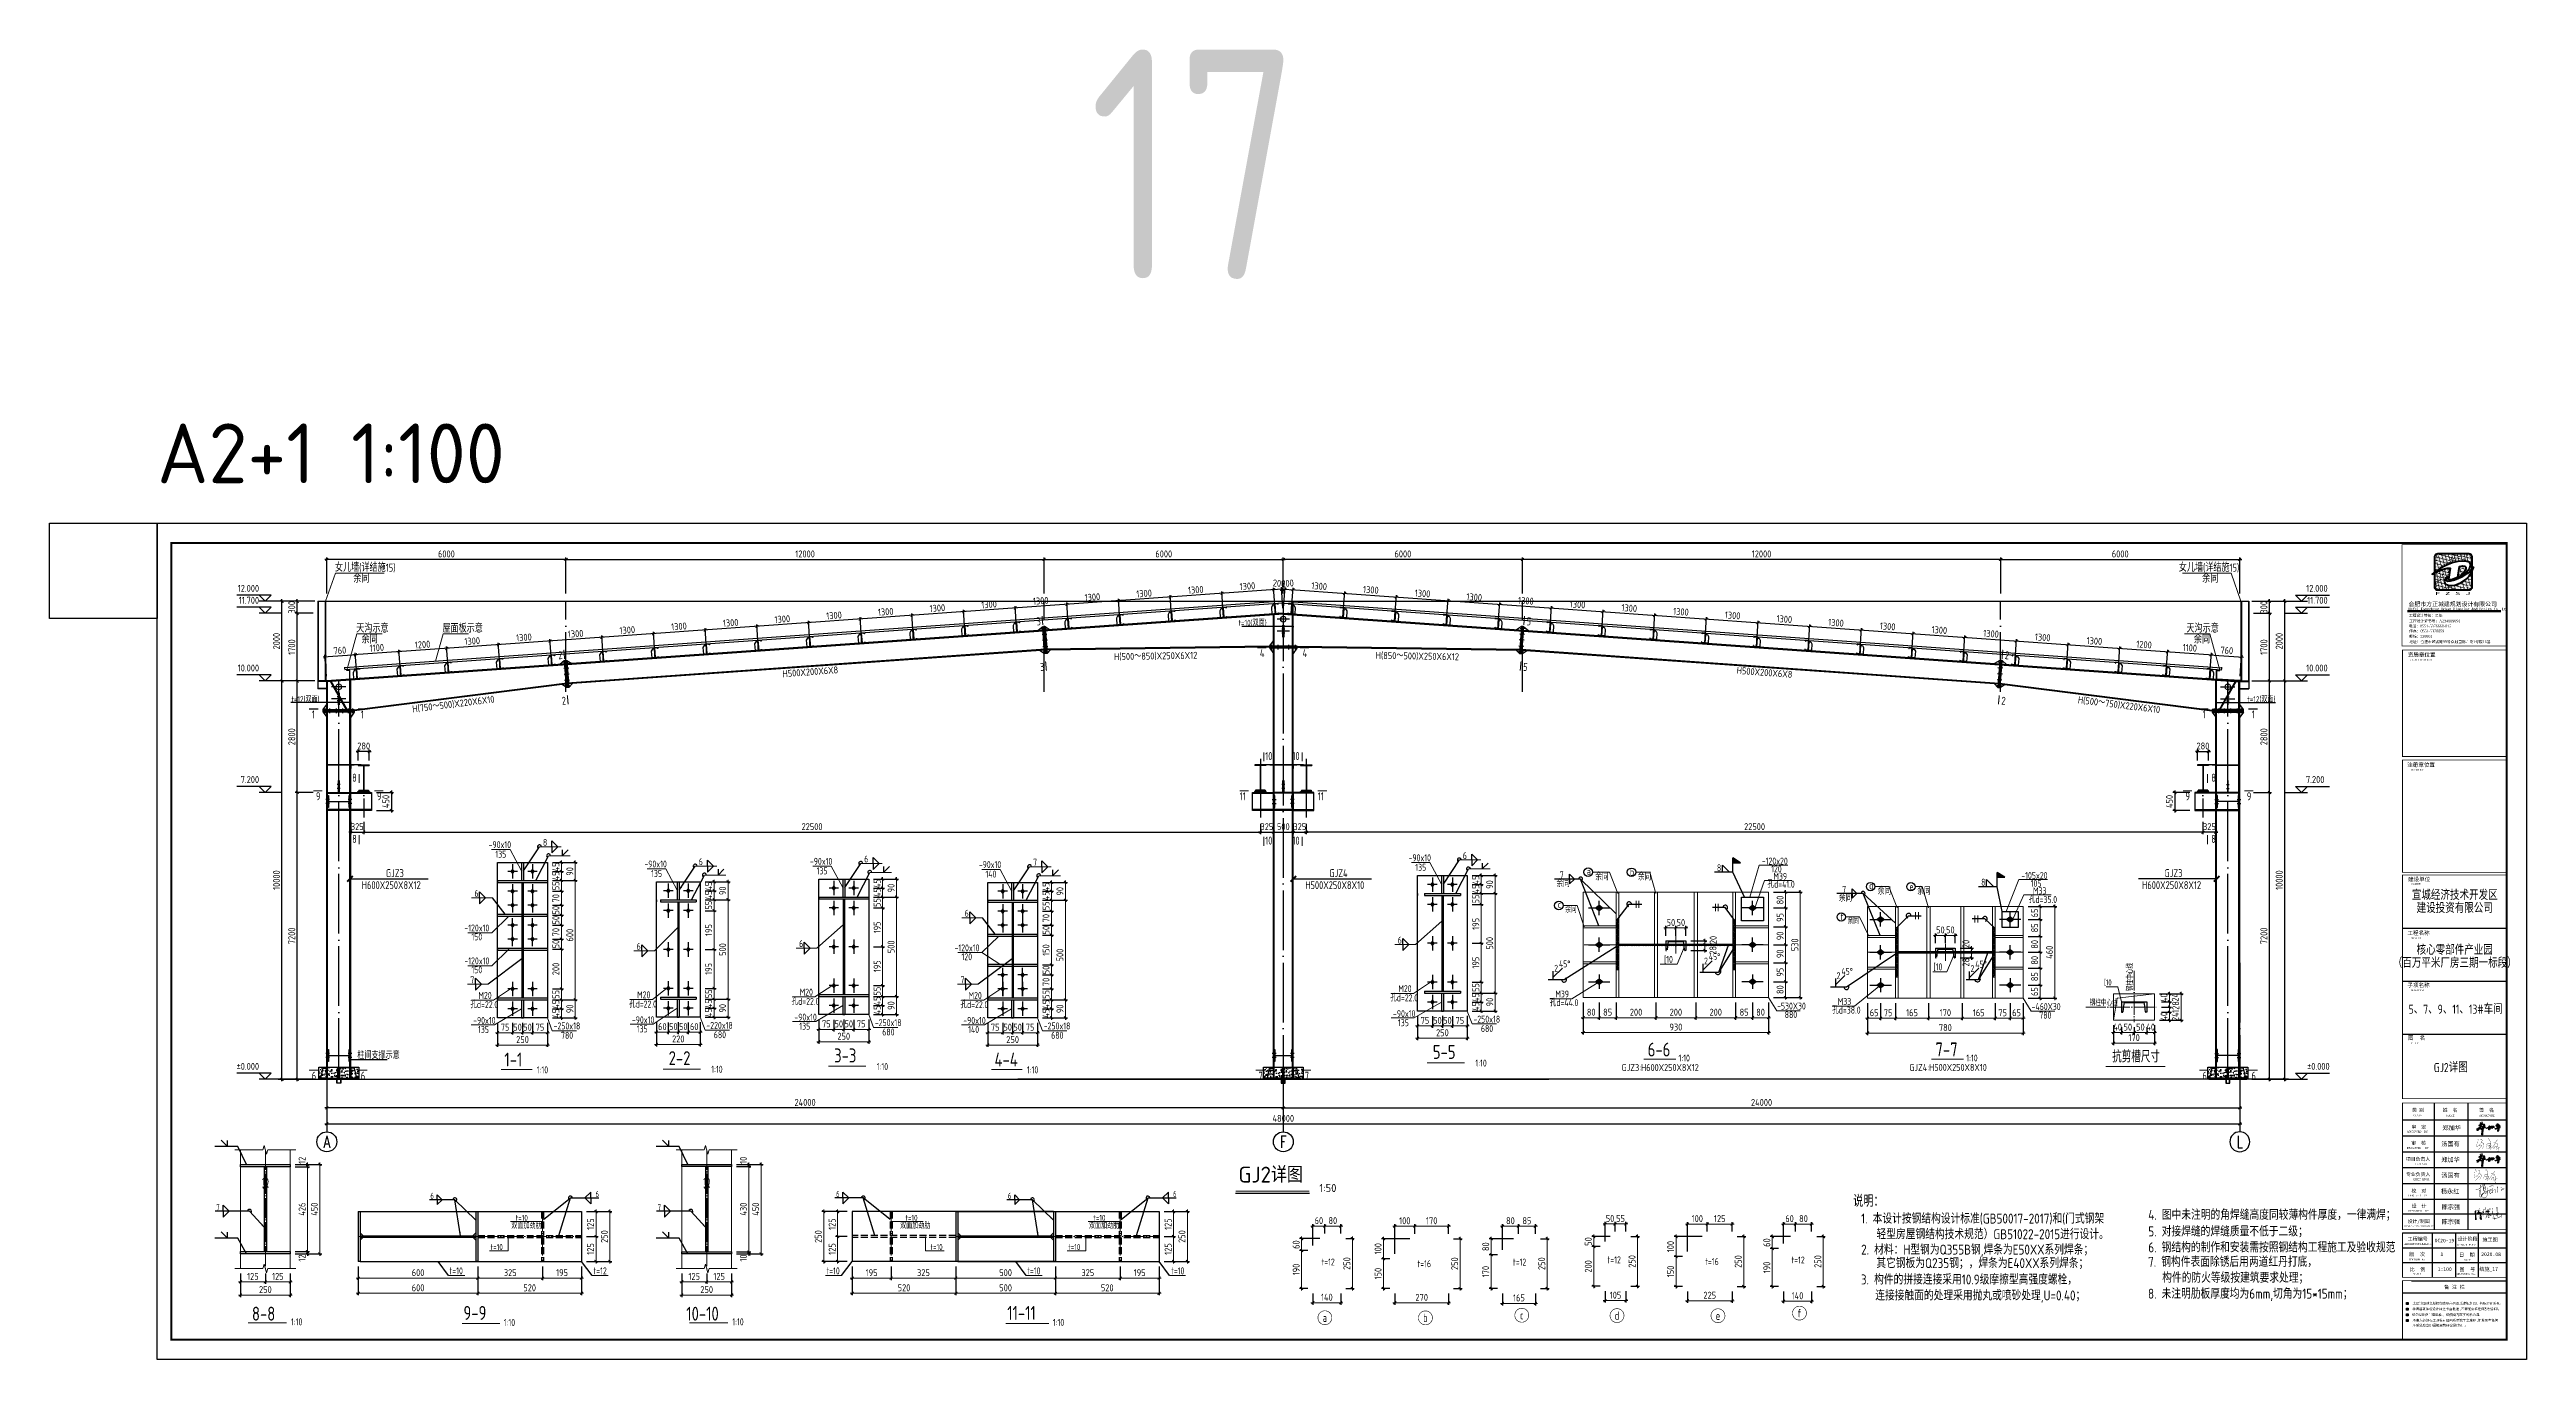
# Model space of a CAD drawing. Extents: x -2746917 to -971774, y -3334247 to -3250358.
# Drawn here: x -1096077 to -971774, y -3316173 to -3250397 of the extents above; entities that cross this region are included whole.
import ezdxf
from ezdxf.enums import TextEntityAlignment as Align

# ---------------------------------------------------------------- set-up
doc = ezdxf.new("R2010")
doc.units = 0
doc.header["$LTSCALE"] = 1000
doc.header["$MEASUREMENT"] = 0
doc.header["$PDMODE"] = 35
for name, pattern in [('4', [5, 1.5, -1, 1.5, -1]), ('DASH', [0.35, 0.25, -0.1]), ('DOTE', [2.42, 2, -0.2, 0.02, -0.2])]:
    doc.linetypes.add(name, pattern=pattern)
doc.layers.get('0').update_dxf_attribs({"linetype": 'CONTINUOUS'})
doc.layers.get('Defpoints').update_dxf_attribs({"linetype": 'CONTINUOUS'})
for name, color, linetype in [('1', 140, 'CONTINUOUS'), ('10', 7, 'CONTINUOUS'), ('AXIS', 253, 'DOTE'), ('BEAM_CON', 4, 'CONTINUOUS'), ('COLU', 7, 'CONTINUOUS'), ('DIM', 3, 'CONTINUOUS'), ('HATCH', 254, 'CONTINUOUS'), ('NUM', 7, 'CONTINUOUS'), ('PUB_TEXT', 7, 'CONTINUOUS'), ('PUB_TITLE', 4, 'CONTINUOUS'), ('REIN', 1, 'CONTINUOUS'), ('TEXT', 7, 'CONTINUOUS'), ('THIN', 7, 'CONTINUOUS'), ('WALL', 5, 'CONTINUOUS'), ('WELD', 7, 'CONTINUOUS'), ('WIN', 3, 'CONTINUOUS'), ('外框线', 255, 'CONTINUOUS'), ('柱子', 3, 'CONTINUOUS'), ('檩托', 151, 'CONTINUOUS'), ('钢板标注', 253, 'CONTINUOUS')]:
    doc.layers.add(name, color=color, linetype=linetype)
doc.layers.add('yichutu', color=7, linetype='CONTINUOUS', true_color=0xffffff, plot=False)
doc.styles.add('-黑体', font='simhei.ttf')
doc.styles.add('GHF', font='times.ttf')
doc.styles.add('hztxt', font='tssdeng.shx', dxfattribs={"width": 0.8, "bigfont": 'tssdchn.shx'})
doc.styles.add('SJQYTEXTSTYLE', font='GBXWXT.shx', dxfattribs={"bigfont": 'GBHZFS.shx'})
doc.styles.add('STYLE1', font='simhei.ttf', dxfattribs={"width": 0.8})
doc.styles.add('TSSD_Axis', font='Complex.shx', dxfattribs={"width": 0.7, "bigfont": 'hztxt.shx'})
doc.styles.add('TSSD_Dimension', font='tssdeng.shx', dxfattribs={"width": 0.75, "bigfont": 'Hztxt.shx'})
doc.styles.add('TSSD_Label', font='tssdeng.shx', dxfattribs={"width": 0.75, "bigfont": 'hztxt.shx'})
doc.styles.add('TSSD_Norm', font='tssdeng.shx', dxfattribs={"width": 0.75, "bigfont": 'hztxt.shx'})
doc.styles.add('TSSD_Num', font='tssdeng.shx', dxfattribs={"width": 0.75, "bigfont": 'hztxt.shx'})
doc.styles.add('TSSD_Rein', font='Tssdeng.shx', dxfattribs={"width": 0.75, "bigfont": 'hztxt.shx'})
doc.dimstyles.new('SJQY_30_100', dxfattribs={"dimtxt": 350, "dimasz": 100, "dimexe": 250, "dimexo": 250, "dimgap": 100, "dimtad": 1, "dimdec": 0, "dimlfac": 0.3, "dimzin": 0, "dimdsep": 46, "dimtxsty": 'SJQYTEXTSTYLE', "dimblk": 'ARCHTICK', "dimcen": 0, "dimclrd": 256, "dimclre": 256, "dimclrt": 256, "dimadec": 0, "dimazin": 0, "dimtfac": 1, "dimtdec": 0, "dimtix": 1, "dimtmove": 2, "dimatfit": 1, "dimldrblk": 'ARCHTICK', "dimfxl": 1, "dimtvp": 1, "dimtolj": 1, "dimtzin": 0, "dimlwd": -1, "dimlwe": -1, "dimarcsym": 0})
doc.dimstyles.new('TSSD_10_100', dxfattribs={"dimtxt": 350, "dimasz": 100, "dimexe": 100, "dimexo": 250, "dimgap": 100, "dimtad": 1, "dimdec": 0, "dimlfac": 0.1, "dimzin": 0, "dimdsep": 46, "dimtxsty": 'TSSD_Dimension', "dimblk": 'ARCHTICK', "dimcen": 0, "dimdle": 100, "dimclrt": 7, "dimadec": 0, "dimazin": 0, "dimtfac": 1, "dimtdec": 0, "dimtix": 1, "dimtmove": 2, "dimatfit": 3, "dimldrblk": 'ARCHTICK', "dimfxl": 1, "dimtolj": 1, "dimtzin": 0, "dimlwd": 5, "dimarcsym": 0})
doc.dimstyles.new('TSSD_50_100', dxfattribs={"dimtxt": 350, "dimasz": 100, "dimexe": 100, "dimexo": 250, "dimgap": 100, "dimtad": 1, "dimdec": 0, "dimlfac": 0.5, "dimzin": 0, "dimdsep": 46, "dimtxsty": 'TSSD_Dimension', "dimblk": 'ARCHTICK', "dimcen": 0, "dimdle": 100, "dimclrt": 7, "dimadec": 0, "dimazin": 0, "dimtfac": 1, "dimtdec": 0, "dimtix": 1, "dimtmove": 2, "dimatfit": 3, "dimfxl": 1, "dimtolj": 1, "dimtzin": 0, "dimarcsym": 0})
doc.dimstyles.new('TSSD_LEADER_STYLE_200.0', dxfattribs={"dimtxt": 700, "dimasz": 200, "dimexe": 200, "dimexo": 500, "dimgap": 0.09, "dimtad": 0, "dimtih": 1, "dimtoh": 1, "dimdec": 4, "dimzin": 0, "dimdsep": 46, "dimtxsty": 'Standard', "dimcen": 0.09, "dimdle": 200, "dimclrt": 7, "dimadec": 0, "dimazin": 0, "dimtfac": 1, "dimtdec": 4, "dimtofl": 0, "dimtmove": 0, "dimatfit": 3, "dimfxl": 1, "dimtolj": 1, "dimtzin": 0, "dimarcsym": 0})

msp = doc.modelspace()

# ---------------------------------------------------------------- texts
at = {"layer": '10', "color": 6, "style": 'TSSD_Rein', "width": 0.8}
for s, rotation, p in [('3', 5.2508264, (-1046531.47, -3279318.4)), ('5', 354.7491736, (-1021962.95, -3279302.63)), ('2', 5.2508264, (-1070531.47, -3281018.4)), ('3', 5.2508264, (-1046352.8, -3281603.99)), ('5', 354.7491736, (-1022141.62, -3281588.22)), ('2', 354.7491736, (-997962.95, -3281002.63)), ('2', 5.2508264, (-1070352.8, -3283303.99)), ('2', 354.7491736, (-998141.62, -3283288.22))]:
    msp.add_text(s, height=400, rotation=rotation, dxfattribs=at).set_placement(p)
for s, p in [('4', (-1035338.14, -3280905.55, -3.33)), ('4', (-1033195.03, -3280905.55, -3.33)), ('1', (-1082918.57, -3283985.46)), ('1', (-1080456.64, -3283985.46)), ('1', (-988026.19, -3283985.46)), ('1', (-985564.27, -3283985.46)), ('10', (-1035069.79, -3286073.62)), ('10', (-1033705.47, -3286073.62)), ('9', (-1082706.21, -3288092.84)), ('8', (-1080889.1, -3287159.71)), ('9', (-1079644.87, -3288092.84)), ('11', (-1036353.89, -3288092.84)), ('11', (-1032436.64, -3288092.84)), ('9', (-988889.61, -3288092.84)), ('8', (-987593.74, -3287159.71)), ('9', (-985808.27, -3288092.84)), ('8', (-1080889.1, -3290234.8)), ('10', (-1035069.79, -3290320.61)), ('10', (-1033705.47, -3290320.61)), ('8', (-987593.74, -3290234.8)), ('6', (-1082918.57, -3302124.94)), ('6', (-1080456.64, -3302124.94)), ('7', (-1035410.97, -3302124.94)), ('7', (-1033084.18, -3302124.94)), ('6', (-988038.5, -3302124.94)), ('6', (-985576.57, -3302124.94))]:
    msp.add_text(s, height=400, dxfattribs=at).set_placement(p)
at = {"layer": 'PUB_TEXT', "color": 3, "style": 'STYLE1'}
msp.add_text('结施_17', height=180.531, dxfattribs=at).set_placement((-974135.97, -3311723.66))
at = {"layer": 'TEXT', "lineweight": 5}
for s, height, style, width, p in [('女儿墙(详结施15)', 400, 'TSSD_Norm', 0.75, (-1081751.55, -3276613.8)), ('女儿墙(详结施15)', 400, 'TSSD_Norm', 0.75, (-989220.96, -3276613.8)), ('余同', 400, 'TSSD_Norm', 0.75, (-1080835.14, -3277160.08)), ('余同', 400, 'TSSD_Norm', 0.75, (-988049.9, -3277160.08)), ('天沟示意', 400, 'TSSD_Norm', 0.75, (-1080682.97, -3279668.33, 1.33)), ('余同', 400, 'TSSD_Norm', 0.75, (-1080419.48, -3280214.62, 1.33)), ('屋面板示意', 400, 'TSSD_Norm', 0.75, (-1076358.58, -3279668.33, 1.33)), ('天沟示意', 400, 'TSSD_Norm', 0.75, (-988837.51, -3279668.33, 1.33)), ('余同', 400, 'TSSD_Norm', 0.75, (-988465.56, -3280214.62, 1.33)), ('b', 350, 'TSSD_Rein', 0.7, (-1016763.74, -3291873.42, -6556.85)), ('8', 350, 'TSSD_Rein', 0.7, (-1012400.89, -3291658.52, -6604.85)), ('-120x20', 350, 'TSSD_Rein', 0.7, (-1010147.53, -3291321.48, 172.8)), ('120', 350, 'TSSD_Rein', 0.7, (-1009678.8, -3291715.51, 172.8)), ('余同', 350, 'TSSD_Rein', 0.7, (-1020452.52, -3292448.97)), ('7', 350, 'TSSD_Rein', 0.7, (-1020288.62, -3292018.9)), ('a', 350, 'TSSD_Rein', 0.7, (-1018932.93, -3291833.64, -6556.85)), ('余同', 350, 'TSSD_Rein', 0.7, (-1018501.64, -3292105.43, -6604.85)), ('余同', 350, 'TSSD_Rein', 0.7, (-1016365.74, -3292105.43, -6604.85)), ('孔d=41.0', 350, 'TSSD_Rein', 0.7, (-1009861.23, -3292482.48, -48)), ('M39', 350, 'TSSD_Rein', 0.7, (-1009564.03, -3292087.11, -48)), ('余同', 350, 'TSSD_Rein', 0.7, (-1006279, -3293174.21)), ('7', 350, 'TSSD_Rein', 0.7, (-1006115.1, -3292744.14)), ('d', 350, 'TSSD_Rein', 0.7, (-1004759.41, -3292558.87, -6556.85)), ('余同', 350, 'TSSD_Rein', 0.7, (-1004328.12, -3292830.66, -6604.85)), ('e', 350, 'TSSD_Rein', 0.7, (-1002740.21, -3292598.66, -6556.85)), ('余同', 350, 'TSSD_Rein', 0.7, (-1002342.22, -3292830.66, -6604.85)), ('8', 350, 'TSSD_Rein', 0.7, (-999139.28, -3292383.76, -6604.85)), ('-105x20', 350, 'TSSD_Rein', 0.7, (-997124.01, -3292046.72, 172.8)), ('105', 350, 'TSSD_Rein', 0.7, (-996655.28, -3292440.74, 172.8)), ('M33', 350, 'TSSD_Rein', 0.7, (-996540.51, -3292812.34, -48)), ('c', 350, 'TSSD_Rein', 0.7, (-1020388.24, -3293505.98, -6556.85)), ('余同', 300, 'TSSD_Rein', 0.7, (-1020012.43, -3293731.96, -6604.85)), ('f', 350, 'TSSD_Rein', 0.7, (-1006214.72, -3294109.44, -6556.85)), ('余同', 300, 'TSSD_Rein', 0.7, (-1005838.91, -3294307.2, -6604.85)), ('孔d=35.0', 350, 'TSSD_Rein', 0.7, (-996747.17, -3293250.11, -48)), ('[10', 350, 'TSSD_Rein', 0.7, (-1015055.54, -3296258.37, 384)), ('[10', 350, 'TSSD_Rein', 0.7, (-1001532.02, -3296633.6, 384)), ('M39', 350, 'TSSD_Rein', 0.7, (-1020510.22, -3297997.06, 144)), ('[10', 300, 'TSSD_Rein', 0.7, (-992973.73, -3297388.11)), ('孔d=44.0', 350, 'TSSD_Rein', 0.7, (-1020788.68, -3298431.81, 144)), ('-530X30', 350, 'TSSD_Rein', 0.7, (-1009381.83, -3298601.5, 96)), ('880', 350, 'TSSD_Rein', 0.7, (-1008995.96, -3299033.46, 96)), ('孔d=38.0', 350, 'TSSD_Rein', 0.7, (-1006615.16, -3298807.05, 144)), ('M33', 350, 'TSSD_Rein', 0.7, (-1006336.7, -3298372.29, 144)), ('-460X30', 350, 'TSSD_Rein', 0.7, (-996608.31, -3298626.73, 96)), ('780', 350, 'TSSD_Rein', 0.7, (-996222.44, -3299058.7, 96)), ('钢柱中心线', 300, 'TSSD_Rein', 0.7, (-993698.06, -3298414.85, -144)), ('1:10', 350, 'TSSD_Rein', 0.7, (-1014326.49, -3301212.83, -910)), ('1:10', 350, 'TSSD_Rein', 0.7, (-999886.11, -3301208.88, -910)), ('7', 300, 'TSSD_Label', 0.7, (-1087709.32, -3308681.98, 1914)), ('6', 300, 'TSSD_Label', 0.7, (-1076965.48, -3308101.15, 24)), ('t=10', 300, 'TSSD_Rein', 0.75, (-1072689.3, -3309210.38, -1266)), ('6', 300, 'TSSD_Label', 0.7, (-1068679.49, -3308013.29, -72)), ('7', 300, 'TSSD_Label', 0.7, (-1065561.91, -3308681.98, 1914)), ('6', 300, 'TSSD_Label', 0.7, (-1056605.47, -3308013.29, -72)), ('t=10', 300, 'TSSD_Rein', 0.75, (-1053131.05, -3309210.38, -1266)), ('6', 300, 'TSSD_Label', 0.7, (-1047979.99, -3308101.15, 24)), ('t=10', 300, 'TSSD_Rein', 0.75, (-1043703.81, -3309210.38, -1266)), ('6', 300, 'TSSD_Label', 0.7, (-1039694.01, -3308013.29, -72)), ('说明：', 600, 'TSSD_Rein', 0.85, (-1005561.2, -3308510.05, 244)), ('1. 本设计按钢结构设计标准(GB50017-2017)和(门式钢架', 500, 'TSSD_Rein', 0.85, (-1005165.6, -3309346.96, 244)), ('4. 图中未注明的角焊缝高度同较薄构件厚度，一律满焊；', 500, 'TSSD_Rein', 0.85, (-990756.12, -3309158, 244)), ('双面加劲肋', 300, 'TSSD_Rein', 0.75, (-1072901.85, -3309602.43, -1266)), ('双面加劲肋', 300, 'TSSD_Rein', 0.75, (-1053390.71, -3309602.43, -1266)), ('双面加劲肋', 300, 'TSSD_Rein', 0.75, (-1043916.36, -3309602.43, -1266)), ('轻型房屋钢结构技术规范）GB51022-2015进行设计。', 500, 'TSSD_Rein', 0.85, (-1004391.88, -3310132.56, 244)), ('5. 对接焊缝的焊缝质量不低于二级；', 500, 'TSSD_Rein', 0.85, (-990752.72, -3309993.93, 244)), ('t=10', 300, 'TSSD_Rein', 0.75, (-1073946.78, -3310677.14, -1362)), ('t=10', 300, 'TSSD_Rein', 0.75, (-1051873.57, -3310677.14, -1362)), ('t=10', 300, 'TSSD_Rein', 0.75, (-1044961.29, -3310677.14, -1362)), ('t=12', 350, 'TSSD_Rein', 0.7, (-1032250.19, -3311453.35)), ('t=16', 350, 'TSSD_Rein', 0.7, (-1027431.2, -3311539.15)), ('t=12', 350, 'TSSD_Rein', 0.7, (-1022639.4, -3311458.54)), ('t=12', 350, 'TSSD_Rein', 0.7, (-1017891.77, -3311346.76)), ('t=16', 350, 'TSSD_Rein', 0.7, (-1012995.57, -3311432.56)), ('t=12', 350, 'TSSD_Rein', 0.7, (-1008668.11, -3311351.95)), ('2. 材料：H型钢为Q355B钢,焊条为E50XX系列焊条；', 500, 'TSSD_Rein', 0.85, (-1005163.09, -3310906.11, 244)), ('其它钢板为Q235钢；，焊条为E40XX系列焊条；', 500, 'TSSD_Rein', 0.85, (-1004400.17, -3311585.17, -188)), ('7. 钢构件表面除锈后用两道红丹打底，', 500, 'TSSD_Rein', 0.85, (-990762.41, -3311519.07, -188)), ('6. 钢结构的制作和安装需按照钢结构工程施工及验收规范', 500, 'TSSD_Rein', 0.85, (-990752.72, -3310793.93, 244)), ('t=10', 350, 'TSSD_Norm', 0.7, (-1076006.16, -3311898.96, 48)), ('t=12', 350, 'TSSD_Norm', 0.7, (-1068783.66, -3311898.96, 48)), ('t=10', 350, 'TSSD_Norm', 0.7, (-1057093.61, -3311898.96, 48)), ('t=10', 350, 'TSSD_Norm', 0.7, (-1047020.68, -3311898.96, 48)), ('t=10', 350, 'TSSD_Norm', 0.7, (-1039798.17, -3311898.96, 48)), ('3. 构件的拼接连接采用10.9级摩擦型高强度螺栓，', 500, 'TSSD_Rein', 0.85, (-1005174.31, -3312406.88, -188)), ('  连接接触面的处理采用抛丸或喷砂处理,U=0.40；', 500, 'TSSD_Rein', 0.85, (-1004971.73, -3313206.88, -188)), ('8. 未注明肋板厚度均为6mm,切角为15*15mm；', 500, 'TSSD_Rein', 0.85, (-990767.72, -3313119.07, -188)), ('构件的防火等级按建筑要求处理；', 500, 'TSSD_Rein', 0.85, (-990055.1, -3312319.07, -188)), ('8-8', 700, 'TSSD_Label', 0.8, (-1085919.2, -3314223.04, 480)), ('9-9', 700, 'TSSD_Label', 0.8, (-1075304.55, -3314185.67, 288)), ('10-10', 700, 'TSSD_Label', 0.8, (-1064122.5, -3314223.04, 480)), ('11-11', 700, 'TSSD_Label', 0.8, (-1048015.59, -3314185.67, 288)), ('1:10', 350, 'TSSD_Rein', 0.7, (-1083958.79, -3314457.98, -430)), ('1:10', 350, 'TSSD_Rein', 0.7, (-1073282.22, -3314489.18, -622)), ('1:10', 350, 'TSSD_Rein', 0.7, (-1061811.38, -3314457.98, -430)), ('1:10', 350, 'TSSD_Rein', 0.7, (-1045724.97, -3314489.18, -622))]:
    msp.add_text(s, height=height, dxfattribs=dict(at, style=style, width=width)).set_placement(p)
at = {"layer": 'TEXT', "lineweight": 5, "ltscale": 1.5, "style": 'TSSD_Rein', "width": 0.75}
for s, p in [('t=10(双面)', (-1036416.28, -3279332.36, -3.33)), ('t=12(双面)', (-1083948.3, -3283170.99)), ('t=12(双面)', (-985793.77, -3283170.99))]:
    msp.add_text(s, height=300, dxfattribs=at).set_placement(p)
at = {"layer": 'TEXT', "ltscale": 1.5, "width": 0.75}
for s, rotation, style, p in [('H500X200X6X8', 4.2357141, 'TSSD_Norm', (-1059280.38, -3281922.12)), ('H(500～850)X250X6X12', 1, 'TSSD_Rein', (-1042653.77, -3281059.18)), ('H(850～500)X250X6X12', 359, 'TSSD_Rein', (-1029525.21, -3280991.87)), ('H500X200X6X8', 355.7642859, 'TSSD_Norm', (-1011418.64, -3281746.13)), ('H(750～500)X220X6X10', 7, 'TSSD_Norm', (-1077851.07, -3283687.34)), ('H(500～750)X220X6X10', 353, 'TSSD_Norm', (-994299.75, -3283217.32))]:
    msp.add_text(s, height=350, rotation=rotation, dxfattribs=dict(at, style=style)).set_placement(p)
at = {"layer": 'TEXT', "lineweight": 9}
for s, height, style, width, p in [('-90x10', 350, 'TSSD_Rein', 0.7, (-1074039.76, -3290498.26, -96)), ('8', 350, 'TSSD_Rein', 0.7, (-1071315.23, -3290382.12, -288)), ('135', 350, 'TSSD_Rein', 0.7, (-1073703.85, -3290975.44, -96)), ('-90x10', 350, 'TSSD_Rein', 0.7, (-1066223.26, -3291469.45, 192)), ('6', 350, 'TSSD_Rein', 0.7, (-1063498.72, -3291353.3)), ('-90x10', 350, 'TSSD_Rein', 0.7, (-1057918.2, -3291333.7, 192)), ('135', 350, 'TSSD_Rein', 0.7, (-1057582.29, -3291810.87, 192)), ('6', 350, 'TSSD_Rein', 0.7, (-1055193.66, -3291217.55)), ('-90x10', 350, 'TSSD_Rein', 0.7, (-1049442.56, -3291498.26, -96)), ('7', 350, 'TSSD_Rein', 0.7, (-1046718.02, -3291382.12, -288)), ('-90x10', 350, 'TSSD_Rein', 0.7, (-1027875.58, -3291157.95, 192)), ('135', 350, 'TSSD_Rein', 0.7, (-1027539.68, -3291635.13, 192)), ('6', 350, 'TSSD_Rein', 0.7, (-1025151.05, -3291041.81)), ('6', 350, 'TSSD_Rein', 0.7, (-1074751.46, -3292943.87, -576)), ('135', 350, 'TSSD_Rein', 0.7, (-1065887.35, -3291946.62, 192)), ('140', 350, 'TSSD_Rein', 0.7, (-1049106.65, -3291975.44, -96)), ('6', 350, 'TSSD_Rein', 0.7, (-1050154.26, -3293943.87, -576)), ('-120x10', 350, 'TSSD_Rein', 0.7, (-1075258.35, -3294681.63, -288)), ('150', 350, 'TSSD_Rein', 0.7, (-1074905.73, -3295125.63, -288)), ('6', 350, 'TSSD_Rein', 0.7, (-1066614.87, -3295601.71, -288)), ('6', 350, 'TSSD_Rein', 0.7, (-1058459.81, -3295465.96, -288)), ('6', 350, 'TSSD_Rein', 0.7, (-1028417.19, -3295290.22, -288)), ('-120x10', 350, 'TSSD_Rein', 0.7, (-1075258.35, -3296335.3, -288)), ('150', 350, 'TSSD_Rein', 0.7, (-1074905.73, -3296779.31, -288)), ('-120x10', 350, 'TSSD_Rein', 0.7, (-1050661.15, -3295681.63, -288)), ('120', 350, 'TSSD_Rein', 0.7, (-1050308.53, -3296125.63, -288)), ('7', 350, 'TSSD_Rein', 0.7, (-1074961.23, -3297279.96, -576)), ('M20', 350, 'TSSD_Rein', 0.7, (-1074553.72, -3298068.31, -96)), ('M20', 350, 'TSSD_Rein', 0.7, (-1066587.22, -3298039.49, 192)), ('M20', 350, 'TSSD_Rein', 0.7, (-1058432.16, -3297903.74, 192)), ('7', 350, 'TSSD_Rein', 0.7, (-1050364.02, -3297279.96, -576)), ('M20', 350, 'TSSD_Rein', 0.7, (-1049956.52, -3298068.31, -96)), ('M20', 350, 'TSSD_Rein', 0.7, (-1028389.55, -3297728, 192)), ('孔d=22.0', 350, 'TSSD_Rein', 0.7, (-1074960.9, -3298529.9, -96)), ('-90x10', 350, 'TSSD_Rein', 0.7, (-1074819.18, -3299322.89, -288)), ('孔d=22.0', 350, 'TSSD_Rein', 0.7, (-1066994.39, -3298501.09, 192)), ('-90x10', 350, 'TSSD_Rein', 0.7, (-1066852.67, -3299294.07)), ('孔d=22.0', 350, 'TSSD_Rein', 0.7, (-1058839.33, -3298365.34, 192)), ('-90x10', 350, 'TSSD_Rein', 0.7, (-1058697.62, -3299158.32)), ('孔d=22.0', 350, 'TSSD_Rein', 0.7, (-1050363.69, -3298529.9, -96)), ('-90x10', 350, 'TSSD_Rein', 0.7, (-1050221.98, -3299322.89, -288)), ('孔d=22.0', 350, 'TSSD_Rein', 0.7, (-1028796.72, -3298189.59, 192)), ('-90x10', 350, 'TSSD_Rein', 0.7, (-1028655, -3298982.58)), ('-250x18', 350, 'TSSD_Rein', 0.7, (-1024616.04, -3299259.74, 192)), ('135', 350, 'TSSD_Rein', 0.7, (-1074573.87, -3299777.82, -288)), ('-250x18', 350, 'TSSD_Rein', 0.7, (-1070780.21, -3299600.04, -96)), ('780', 350, 'TSSD_Rein', 0.7, (-1070407.69, -3300070.51, -96)), ('135', 350, 'TSSD_Rein', 0.7, (-1066607.36, -3299749)), ('-220x18', 350, 'TSSD_Rein', 0.7, (-1063113.71, -3299571.23, 192)), ('680', 350, 'TSSD_Rein', 0.7, (-1062741.19, -3300041.7, 192)), ('135', 350, 'TSSD_Rein', 0.7, (-1058452.3, -3299613.25)), ('-250x18', 350, 'TSSD_Rein', 0.7, (-1054658.65, -3299435.48, 192)), ('680', 350, 'TSSD_Rein', 0.7, (-1054286.13, -3299905.95, 192)), ('140', 350, 'TSSD_Rein', 0.7, (-1049976.67, -3299777.82, -288)), ('-250x18', 350, 'TSSD_Rein', 0.7, (-1046183.01, -3299600.04, -96)), ('680', 350, 'TSSD_Rein', 0.7, (-1045810.49, -3300070.51, -96)), ('135', 350, 'TSSD_Rein', 0.7, (-1028409.69, -3299437.51)), ('680', 350, 'TSSD_Rein', 0.7, (-1024243.51, -3299730.2, 192)), ('1-1', 700, 'TSSD_Label', 0.8, (-1073249.85, -3301463.34)), ('1:10', 350, 'TSSD_Rein', 0.7, (-1071624.6, -3301803.91)), ('2-2', 700, 'TSSD_Label', 0.8, (-1065006.68, -3301392.19, 288)), ('1:10', 350, 'TSSD_Rein', 0.7, (-1062869.06, -3301775.09, 288)), ('3-3', 700, 'TSSD_Label', 0.8, (-1056701.62, -3301256.44, 288)), ('1:10', 350, 'TSSD_Rein', 0.7, (-1054564, -3301639.34, 288)), ('4-4', 700, 'TSSD_Label', 0.8, (-1048652.64, -3301463.34)), ('1:10', 350, 'TSSD_Rein', 0.7, (-1047027.4, -3301803.91)), ('5-5', 700, 'TSSD_Label', 0.8, (-1026659.01, -3301080.7, 288)), ('1:10', 350, 'TSSD_Rein', 0.7, (-1024521.39, -3301463.6, 288)), ('6-6', 700, 'TSSD_Label', 0.8, (-1015874.79, -3300959.2)), ('7-7', 700, 'TSSD_Label', 0.8, (-1001434.41, -3300955.25))]:
    msp.add_text(s, height=height, dxfattribs=dict(at, style=style, width=width)).set_placement(p)
at = {"layer": 'TEXT', "style": 'TSSD_Norm', "width": 0.8}
for s, p in [('H600X250X8X12', (-1080409.15, -3292556.08)), ('H500X250X8X10', (-1033061.31, -3292556.08)), ('H600X250X8X12', (-991064.45, -3292556.08))]:
    msp.add_text(s, height=400, dxfattribs=at).set_placement(p)
at = {"layer": 'TEXT', "color": 6, "style": 'TSSD_Norm', "width": 0.8}
for s, height, p in [('GJZ3', 400, (-1079197.43, -3291953.82)), ('GJZ4', 400, (-1031849.59, -3291953.82)), ('GJZ3', 400, (-989937.71, -3291953.82)), ('GJZ3:H600X250X8X12', 350, (-1017181.48, -3301688.58, 576)), ('GJZ4:H500X250X8X10', 350, (-1002741.1, -3301684.63, 576))]:
    msp.add_text(s, height=height, dxfattribs=at).set_placement(p)
at = {"layer": 'TEXT', "lineweight": 5, "style": 'TSSD_Rein', "width": 0.7}
msp.add_text('钢柱中心线', height=300, rotation=90, dxfattribs=at).set_placement((-991513.06, -3297677.35, -144))
at = {"layer": 'TEXT', "ltscale": 1.5, "style": 'TSSD_Rein', "width": 0.75}
msp.add_text('柱间支撑示意', height=350, dxfattribs=at).set_placement((-1080630.78, -3301075.43))
at = {"layer": 'TEXT', "lineweight": 5, "style": 'TSSD_Rein', "width": 0.8}
msp.add_text('抗剪槽尺寸', height=600, dxfattribs=at).set_placement((-991366.88, -3301257.29, -192), align=Align.CENTER)
at = {"layer": 'TEXT', "color": 0, "lineweight": 5, "style": 'TSSD_Norm'}
for s, height, p in [('GJ2详图', 800, (-1036410.74, -3307530.32)), ('1:50', 400, (-1032350.62, -3307883.09))]:
    msp.add_text(s, height=height, dxfattribs=at).set_placement(p, align=Align.BOTTOM_LEFT)
at = {"layer": 'THIN', "style": 'TSSD_Label', "width": 0.75}
for s, p in [('12.000', (-1085560.35, -3277732.81, -1.2)), ('12.000', (-981752.87, -3277732.81, -1.2)), ('11.700', (-1085560.35, -3278332.8, -1.2)), ('11.700', (-981752.87, -3278332.8, -1.2)), ('10.000', (-1085560.35, -3281732.81, -1.2)), ('10.000', (-981752.87, -3281732.81, -1.2)), ('7.200', (-1085560.35, -3287332.81, -1.2)), ('7.200', (-981914.41, -3287332.81, -1.2)), ('%%p0.000', (-1085560.35, -3301732.8)), ('%%p0.000', (-981651.91, -3301732.8))]:
    msp.add_text(s, height=350, dxfattribs=at).set_placement(p, align=Align.BOTTOM_RIGHT)
at = {"layer": 'WIN', "color": 3, "style": 'hztxt', "width": 0.8}
for s, height, p in [('17', 11520, (-1038619.77, -3261916.56)), ('GJ2详图', 460, (-975573.67, -3301745.49))]:
    msp.add_text(s, height=height, dxfattribs=at).set_placement(p, align=Align.CENTER)

# ---------------------------------------------------------------- blocks, each defined once
blk = doc.blocks.new('ts_axno')
at = {"color": 0, "linetype": 'ByBlock', "lineweight": -2}
blk.add_circle((0, 0), 0.5, dxfattribs=at)
at = {"color": 0, "linetype": 'ByBlock', "lineweight": -2, "style": 'TSSD_Axis', "width": 0.7}
blk.add_attdef('A', text='', height=0.6, dxfattribs=at).set_placement((0, 0), align=Align.MIDDLE_CENTER)
blk = doc.blocks.new('_ArchTick')
at = {"color": 0, "const_width": 0.5}
blk.add_lwpolyline([(-0.71, -0.71), (0.71, 0.71)], dxfattribs=at)
blk = doc.blocks.new('*D19')
at = {"layer": 'Defpoints', "color": 0, "ltscale": 1.5}
for p in [(-1082161, -3302705), (-1034161, -3302705), (-1082161, -3303541)]:
    blk.add_point(p, dxfattribs=at)
at = {"layer": 'DIM', "color": 0, "lineweight": -2, "ltscale": 1.5}
for p, q in [((-1034061, -3303541), (-1082261, -3303541)), ((-1082161, -3302955), (-1082161, -3303641)), ((-1034161, -3302955), (-1034161, -3303641))]:
    blk.add_line(p, q, dxfattribs=at)
at = {"layer": 'DIM', "color": 0, "lineweight": -2, "ltscale": 1.5, "xscale": 100, "yscale": 100, "zscale": 100, "rotation": 180}
blk.add_blockref('_ArchTick', (-1082161, -3303541), dxfattribs=at)
at = {"layer": 'DIM', "color": 0, "lineweight": -2, "ltscale": 1.5, "xscale": 100, "yscale": 100, "zscale": 100}
blk.add_blockref('_ArchTick', (-1034161, -3303541), dxfattribs=at)
at = {"layer": 'DIM', "color": 7, "ltscale": 1.5, "insert": (-1058161, -3303266), "char_height": 350, "attachment_point": 5, "style": 'TSSD_Dimension'}
blk.add_mtext('\\A1;24000', dxfattribs=at)
blk = doc.blocks.new('*D20')
at = {"layer": 'Defpoints', "color": 0, "ltscale": 1.5}
for p in [(-1082161, -3302705), (-986161, -3302705), (-986161, -3304341)]:
    blk.add_point(p, dxfattribs=at)
at = {"layer": 'DIM', "color": 0, "lineweight": -2, "ltscale": 1.5}
for p, q in [((-1082161, -3302955), (-1082161, -3304441)), ((-986161, -3302955), (-986161, -3304441)), ((-1082261, -3304341), (-986061, -3304341))]:
    blk.add_line(p, q, dxfattribs=at)
at = {"layer": 'DIM', "color": 0, "lineweight": -2, "ltscale": 1.5, "xscale": 100, "yscale": 100, "zscale": 100, "rotation": 180}
blk.add_blockref('_ArchTick', (-1082161, -3304341), dxfattribs=at)
at = {"layer": 'DIM', "color": 0, "lineweight": -2, "ltscale": 1.5, "xscale": 100, "yscale": 100, "zscale": 100}
blk.add_blockref('_ArchTick', (-986161, -3304341), dxfattribs=at)
at = {"layer": 'DIM', "color": 7, "ltscale": 1.5, "insert": (-1034161, -3304066), "char_height": 350, "attachment_point": 5, "style": 'TSSD_Dimension'}
blk.add_mtext('\\A1;48000', dxfattribs=at)
blk = doc.blocks.new('*D21')
at = {"layer": 'Defpoints', "color": 0, "ltscale": 1.5}
for p in [(-1080961, -3288919), (-1080311, -3288919), (-1080311, -3289693)]:
    blk.add_point(p, dxfattribs=at)
at = {"layer": 'DIM', "color": 0, "lineweight": -2, "ltscale": 1.5}
for p, q in [((-1080961, -3289693), (-1081061, -3289693)), ((-1080961, -3289169), (-1080961, -3289793)), ((-1080961, -3289693), (-1080311, -3289693)), ((-1080311, -3289169), (-1080311, -3289793)), ((-1080311, -3289693), (-1080211, -3289693))]:
    blk.add_line(p, q, dxfattribs=at)
at = {"layer": 'DIM', "color": 0, "lineweight": -2, "ltscale": 1.5, "xscale": 100, "yscale": 100, "zscale": 100}
blk.add_blockref('_ArchTick', (-1080961, -3289693), dxfattribs=at)
at = {"layer": 'DIM', "color": 0, "lineweight": -2, "ltscale": 1.5, "xscale": 100, "yscale": 100, "zscale": 100, "rotation": 180}
blk.add_blockref('_ArchTick', (-1080311, -3289693), dxfattribs=at)
at = {"layer": 'DIM', "color": 7, "ltscale": 1.5, "insert": (-1080636, -3289418), "char_height": 350, "attachment_point": 5, "style": 'TSSD_Dimension'}
blk.add_mtext('\\A1;325', dxfattribs=at)
blk = doc.blocks.new('*D22')
at = {"layer": 'Defpoints', "color": 0, "ltscale": 1.5}
for p in [(-1080311, -3288919), (-1035311, -3289019), (-1035311, -3289693)]:
    blk.add_point(p, dxfattribs=at)
at = {"layer": 'DIM', "color": 0, "lineweight": -2, "ltscale": 1.5}
for p, q in [((-1080411, -3289693), (-1035211, -3289693)), ((-1080311, -3289169), (-1080311, -3289793)), ((-1035311, -3289269), (-1035311, -3289793))]:
    blk.add_line(p, q, dxfattribs=at)
at = {"layer": 'DIM', "color": 0, "lineweight": -2, "ltscale": 1.5, "xscale": 100, "yscale": 100, "zscale": 100, "rotation": 180}
blk.add_blockref('_ArchTick', (-1080311, -3289693), dxfattribs=at)
at = {"layer": 'DIM', "color": 0, "lineweight": -2, "ltscale": 1.5, "xscale": 100, "yscale": 100, "zscale": 100}
blk.add_blockref('_ArchTick', (-1035311, -3289693), dxfattribs=at)
at = {"layer": 'DIM', "color": 7, "ltscale": 1.5, "insert": (-1057811, -3289418), "char_height": 350, "attachment_point": 5, "style": 'TSSD_Dimension'}
blk.add_mtext('\\A1;22500', dxfattribs=at)
blk = doc.blocks.new('*D23')
at = {"layer": 'Defpoints', "color": 0, "ltscale": 1.5}
for p in [(-1035311, -3289019), (-1034661, -3289019), (-1034661, -3289693)]:
    blk.add_point(p, dxfattribs=at)
at = {"layer": 'DIM', "color": 0, "lineweight": -2, "ltscale": 1.5}
for p, q in [((-1035311, -3289693), (-1035411, -3289693)), ((-1035311, -3289269), (-1035311, -3289793)), ((-1035311, -3289693), (-1034661, -3289693)), ((-1034661, -3289269), (-1034661, -3289793)), ((-1034661, -3289693), (-1034561, -3289693))]:
    blk.add_line(p, q, dxfattribs=at)
at = {"layer": 'DIM', "color": 0, "lineweight": -2, "ltscale": 1.5, "xscale": 100, "yscale": 100, "zscale": 100}
blk.add_blockref('_ArchTick', (-1035311, -3289693), dxfattribs=at)
at = {"layer": 'DIM', "color": 0, "lineweight": -2, "ltscale": 1.5, "xscale": 100, "yscale": 100, "zscale": 100, "rotation": 180}
blk.add_blockref('_ArchTick', (-1034661, -3289693), dxfattribs=at)
at = {"layer": 'DIM', "color": 7, "ltscale": 1.5, "insert": (-1034986, -3289418), "char_height": 350, "attachment_point": 5, "style": 'TSSD_Dimension'}
blk.add_mtext('\\A1;325', dxfattribs=at)
blk = doc.blocks.new('*D24')
at = {"layer": 'Defpoints', "color": 0, "ltscale": 1.5}
for p in [(-1034661, -3289019), (-1033661, -3289019), (-1033661, -3289693)]:
    blk.add_point(p, dxfattribs=at)
at = {"layer": 'DIM', "color": 0, "lineweight": -2, "ltscale": 1.5}
for p, q in [((-1034761, -3289693), (-1033561, -3289693)), ((-1034661, -3289269), (-1034661, -3289793)), ((-1033661, -3289269), (-1033661, -3289793))]:
    blk.add_line(p, q, dxfattribs=at)
at = {"layer": 'DIM', "color": 0, "lineweight": -2, "ltscale": 1.5, "xscale": 100, "yscale": 100, "zscale": 100, "rotation": 180}
blk.add_blockref('_ArchTick', (-1034661, -3289693), dxfattribs=at)
at = {"layer": 'DIM', "color": 0, "lineweight": -2, "ltscale": 1.5, "xscale": 100, "yscale": 100, "zscale": 100}
blk.add_blockref('_ArchTick', (-1033661, -3289693), dxfattribs=at)
at = {"layer": 'DIM', "color": 7, "ltscale": 1.5, "insert": (-1034161, -3289418), "char_height": 350, "attachment_point": 5, "style": 'TSSD_Dimension'}
blk.add_mtext('\\A1;500', dxfattribs=at)
blk = doc.blocks.new('*D25')
at = {"layer": 'Defpoints', "color": 0, "ltscale": 1.5}
for p in [(-1033661, -3289019), (-1033011, -3289019), (-1033011, -3289693)]:
    blk.add_point(p, dxfattribs=at)
at = {"layer": 'DIM', "color": 0, "lineweight": -2, "ltscale": 1.5}
for p, q in [((-1033661, -3289693), (-1033761, -3289693)), ((-1033661, -3289269), (-1033661, -3289793)), ((-1033661, -3289693), (-1033011, -3289693)), ((-1033011, -3289269), (-1033011, -3289793)), ((-1033011, -3289693), (-1032911, -3289693))]:
    blk.add_line(p, q, dxfattribs=at)
at = {"layer": 'DIM', "color": 0, "lineweight": -2, "ltscale": 1.5, "xscale": 100, "yscale": 100, "zscale": 100}
blk.add_blockref('_ArchTick', (-1033661, -3289693), dxfattribs=at)
at = {"layer": 'DIM', "color": 0, "lineweight": -2, "ltscale": 1.5, "xscale": 100, "yscale": 100, "zscale": 100, "rotation": 180}
blk.add_blockref('_ArchTick', (-1033011, -3289693), dxfattribs=at)
at = {"layer": 'DIM', "color": 7, "ltscale": 1.5, "insert": (-1033336, -3289418), "char_height": 350, "attachment_point": 5, "style": 'TSSD_Dimension'}
blk.add_mtext('\\A1;325', dxfattribs=at)
blk = doc.blocks.new('*D26')
at = {"layer": 'Defpoints', "color": 0, "ltscale": 1.5}
for p in [(-1083647, -3287703), (-1082597, -3287703), (-1082597, -3302103, 1)]:
    blk.add_point(p, dxfattribs=at)
at = {"layer": 'DIM', "color": 0, "lineweight": -2, "ltscale": 1.5}
for p, q in [((-1082847, -3287703), (-1083747, -3287703)), ((-1083647, -3302203), (-1083647, -3287603)), ((-1082847, -3302103), (-1083747, -3302103))]:
    blk.add_line(p, q, dxfattribs=at)
at = {"layer": 'DIM', "color": 0, "lineweight": -2, "ltscale": 1.5, "xscale": 100, "yscale": 100, "zscale": 100}
for p, rotation in [((-1083647, -3287703), 90), ((-1083647, -3302103), 270)]:
    blk.add_blockref('_ArchTick', p, dxfattribs=dict(at, rotation=rotation))
at = {"layer": 'DIM', "color": 7, "ltscale": 1.5, "insert": (-1083922, -3294903), "char_height": 350, "attachment_point": 5, "rotation": 90, "style": 'TSSD_Dimension'}
blk.add_mtext('\\A1;7200', dxfattribs=at)
blk = doc.blocks.new('*D27')
at = {"layer": 'Defpoints', "color": 0, "ltscale": 1.5}
for p in [(-1083647, -3282103), (-1082597, -3282103), (-1082597, -3287703)]:
    blk.add_point(p, dxfattribs=at)
at = {"layer": 'DIM', "color": 0, "lineweight": -2, "ltscale": 1.5}
for p, q in [((-1082847, -3282103), (-1083747, -3282103)), ((-1083647, -3287803), (-1083647, -3282003)), ((-1082847, -3287703), (-1083747, -3287703))]:
    blk.add_line(p, q, dxfattribs=at)
at = {"layer": 'DIM', "color": 0, "lineweight": -2, "ltscale": 1.5, "xscale": 100, "yscale": 100, "zscale": 100}
for p, rotation in [((-1083647, -3282103), 90), ((-1083647, -3287703), 270)]:
    blk.add_blockref('_ArchTick', p, dxfattribs=dict(at, rotation=rotation))
at = {"layer": 'DIM', "color": 7, "ltscale": 1.5, "insert": (-1083922, -3284903), "char_height": 350, "attachment_point": 5, "rotation": 90, "style": 'TSSD_Dimension'}
blk.add_mtext('\\A1;2800', dxfattribs=at)
blk = doc.blocks.new('*D28')
at = {"layer": 'Defpoints', "color": 0, "ltscale": 1.5}
for p in [(-1083647, -3278703), (-1082597, -3278703, -2), (-1082597, -3282103)]:
    blk.add_point(p, dxfattribs=at)
at = {"layer": 'DIM', "color": 0, "lineweight": -2, "ltscale": 1.5}
for p, q in [((-1082847, -3278703), (-1083747, -3278703)), ((-1083647, -3282203), (-1083647, -3278603)), ((-1082847, -3282103), (-1083747, -3282103))]:
    blk.add_line(p, q, dxfattribs=at)
at = {"layer": 'DIM', "color": 0, "lineweight": -2, "ltscale": 1.5, "xscale": 100, "yscale": 100, "zscale": 100}
for p, rotation in [((-1083647, -3278703), 90), ((-1083647, -3282103), 270)]:
    blk.add_blockref('_ArchTick', p, dxfattribs=dict(at, rotation=rotation))
at = {"layer": 'DIM', "color": 7, "ltscale": 1.5, "insert": (-1083922, -3280403), "char_height": 350, "attachment_point": 5, "rotation": 90, "style": 'TSSD_Dimension'}
blk.add_mtext('\\A1;1700', dxfattribs=at)
blk = doc.blocks.new('*D29')
at = {"layer": 'Defpoints', "color": 0, "ltscale": 1.5}
for p in [(-1083647, -3278103), (-1082597, -3278103), (-1082597, -3278703, -2)]:
    blk.add_point(p, dxfattribs=at)
at = {"layer": 'DIM', "color": 0, "lineweight": -2, "ltscale": 1.5}
for p, q in [((-1082847, -3278103), (-1083747, -3278103)), ((-1082847, -3278703), (-1083747, -3278703)), ((-1083647, -3278103), (-1083647, -3278003)), ((-1083647, -3278703), (-1083647, -3278103)), ((-1083647, -3278703), (-1083647, -3278803))]:
    blk.add_line(p, q, dxfattribs=at)
at = {"layer": 'DIM', "color": 0, "lineweight": -2, "ltscale": 1.5, "xscale": 100, "yscale": 100, "zscale": 100}
for p, rotation in [((-1083647, -3278103), 270), ((-1083647, -3278703), 90)]:
    blk.add_blockref('_ArchTick', p, dxfattribs=dict(at, rotation=rotation))
at = {"layer": 'DIM', "color": 7, "ltscale": 1.5, "insert": (-1083922, -3278403), "char_height": 350, "attachment_point": 5, "rotation": 90, "style": 'TSSD_Dimension'}
blk.add_mtext('\\A1;300', dxfattribs=at)
blk = doc.blocks.new('*D30')
at = {"layer": 'Defpoints', "color": 0, "ltscale": 1.5}
for p in [(-1084414, -3282103), (-1082521, -3282103), (-1082521, -3302103)]:
    blk.add_point(p, dxfattribs=at)
at = {"layer": 'DIM', "color": 0, "lineweight": -2, "ltscale": 1.5}
for p, q in [((-1082771, -3282103), (-1084514, -3282103)), ((-1084414, -3302203), (-1084414, -3282003)), ((-1082771, -3302103), (-1084514, -3302103))]:
    blk.add_line(p, q, dxfattribs=at)
at = {"layer": 'DIM', "color": 0, "lineweight": -2, "ltscale": 1.5, "xscale": 100, "yscale": 100, "zscale": 100}
for p, rotation in [((-1084414, -3282103), 90), ((-1084414, -3302103), 270)]:
    blk.add_blockref('_ArchTick', p, dxfattribs=dict(at, rotation=rotation))
at = {"layer": 'DIM', "color": 7, "ltscale": 1.5, "insert": (-1084689, -3292103), "char_height": 350, "attachment_point": 5, "rotation": 90, "style": 'TSSD_Dimension'}
blk.add_mtext('\\A1;10000', dxfattribs=at)
blk = doc.blocks.new('*D31')
at = {"layer": 'Defpoints', "color": 0, "ltscale": 1.5}
for p in [(-1084414, -3278103), (-1082521, -3278103), (-1082521, -3282103)]:
    blk.add_point(p, dxfattribs=at)
at = {"layer": 'DIM', "color": 0, "lineweight": -2, "ltscale": 1.5}
for p, q in [((-1082771, -3278103), (-1084514, -3278103)), ((-1084414, -3282203), (-1084414, -3278003)), ((-1082771, -3282103), (-1084514, -3282103))]:
    blk.add_line(p, q, dxfattribs=at)
at = {"layer": 'DIM', "color": 0, "lineweight": -2, "ltscale": 1.5, "xscale": 100, "yscale": 100, "zscale": 100}
for p, rotation in [((-1084414, -3278103), 90), ((-1084414, -3282103), 270)]:
    blk.add_blockref('_ArchTick', p, dxfattribs=dict(at, rotation=rotation))
at = {"layer": 'DIM', "color": 7, "ltscale": 1.5, "insert": (-1084689, -3280103), "char_height": 350, "attachment_point": 5, "rotation": 90, "style": 'TSSD_Dimension'}
blk.add_mtext('\\A1;2000', dxfattribs=at)
blk = doc.blocks.new('*D32')
at = {"layer": 'Defpoints', "color": 0, "ltscale": 1.5}
for p in [(-1082161, -3276000), (-1082161, -3277965), (-1070161, -3277965)]:
    blk.add_point(p, dxfattribs=at)
at = {"layer": 'DIM', "color": 0, "lineweight": -2, "ltscale": 1.5}
for p, q in [((-1070061, -3276000), (-1082261, -3276000)), ((-1082161, -3277715), (-1082161, -3275900)), ((-1070161, -3277715), (-1070161, -3275900))]:
    blk.add_line(p, q, dxfattribs=at)
at = {"layer": 'DIM', "color": 0, "lineweight": -2, "ltscale": 1.5, "xscale": 100, "yscale": 100, "zscale": 100, "rotation": 180}
blk.add_blockref('_ArchTick', (-1082161, -3276000), dxfattribs=at)
at = {"layer": 'DIM', "color": 0, "lineweight": -2, "ltscale": 1.5, "xscale": 100, "yscale": 100, "zscale": 100}
blk.add_blockref('_ArchTick', (-1070161, -3276000), dxfattribs=at)
at = {"layer": 'DIM', "color": 7, "ltscale": 1.5, "insert": (-1076161, -3275725), "char_height": 350, "attachment_point": 5, "style": 'TSSD_Dimension'}
blk.add_mtext('\\A1;6000', dxfattribs=at)
blk = doc.blocks.new('*D33')
at = {"layer": 'Defpoints', "color": 0, "ltscale": 1.5}
for p in [(-1079921, -3287703), (-1079921, -3288603), (-1078923, -3288603)]:
    blk.add_point(p, dxfattribs=at)
at = {"layer": 'DIM', "color": 0, "lineweight": -2, "ltscale": 1.5}
for p, q in [((-1079671, -3287703), (-1078823, -3287703)), ((-1078923, -3287603), (-1078923, -3288703)), ((-1079671, -3288603), (-1078823, -3288603))]:
    blk.add_line(p, q, dxfattribs=at)
at = {"layer": 'DIM', "color": 0, "lineweight": -2, "ltscale": 1.5, "xscale": 100, "yscale": 100, "zscale": 100}
for p, rotation in [((-1078923, -3287703), 90), ((-1078923, -3288603), 270)]:
    blk.add_blockref('_ArchTick', p, dxfattribs=dict(at, rotation=rotation))
at = {"layer": 'DIM', "color": 7, "ltscale": 1.5, "insert": (-1079198, -3288153), "char_height": 350, "attachment_point": 5, "rotation": 90, "style": 'TSSD_Dimension'}
blk.add_mtext('\\A1;450', dxfattribs=at)
blk = doc.blocks.new('*D34')
at = {"layer": 'Defpoints', "color": 0, "ltscale": 1.5}
for p in [(-1080591, -3285643), (-1080591, -3286347), (-1080031, -3286347)]:
    blk.add_point(p, dxfattribs=at)
at = {"layer": 'DIM', "color": 0, "lineweight": -2, "ltscale": 1.5}
for p, q in [((-1080591, -3285643), (-1080691, -3285643)), ((-1080591, -3286097), (-1080591, -3285543)), ((-1080031, -3285643), (-1080591, -3285643)), ((-1080031, -3286097), (-1080031, -3285543)), ((-1080031, -3285643), (-1079931, -3285643))]:
    blk.add_line(p, q, dxfattribs=at)
at = {"layer": 'DIM', "color": 0, "lineweight": -2, "ltscale": 1.5, "xscale": 100, "yscale": 100, "zscale": 100}
blk.add_blockref('_ArchTick', (-1080591, -3285643), dxfattribs=at)
at = {"layer": 'DIM', "color": 0, "lineweight": -2, "ltscale": 1.5, "xscale": 100, "yscale": 100, "zscale": 100, "rotation": 180}
blk.add_blockref('_ArchTick', (-1080031, -3285643), dxfattribs=at)
at = {"layer": 'DIM', "color": 7, "ltscale": 1.5, "insert": (-1080311, -3285368), "char_height": 350, "attachment_point": 5, "style": 'TSSD_Dimension'}
blk.add_mtext('\\A1;280', dxfattribs=at)
blk = doc.blocks.new('*D35')
at = {"layer": 'Defpoints', "color": 0, "ltscale": 1.5}
for p in [(-1046161, -3276000), (-1070161, -3277965), (-1046161, -3277965)]:
    blk.add_point(p, dxfattribs=at)
at = {"layer": 'DIM', "color": 0, "lineweight": -2, "ltscale": 1.5}
for p, q in [((-1070261, -3276000), (-1046061, -3276000)), ((-1070161, -3277715), (-1070161, -3275900)), ((-1046161, -3277715), (-1046161, -3275900))]:
    blk.add_line(p, q, dxfattribs=at)
at = {"layer": 'DIM', "color": 0, "lineweight": -2, "ltscale": 1.5, "xscale": 100, "yscale": 100, "zscale": 100, "rotation": 180}
blk.add_blockref('_ArchTick', (-1070161, -3276000), dxfattribs=at)
at = {"layer": 'DIM', "color": 0, "lineweight": -2, "ltscale": 1.5, "xscale": 100, "yscale": 100, "zscale": 100}
blk.add_blockref('_ArchTick', (-1046161, -3276000), dxfattribs=at)
at = {"layer": 'DIM', "color": 7, "ltscale": 1.5, "insert": (-1058161, -3275725), "char_height": 350, "attachment_point": 5, "style": 'TSSD_Dimension'}
blk.add_mtext('\\A1;12000', dxfattribs=at)
blk = doc.blocks.new('*D36')
at = {"layer": 'Defpoints', "color": 0, "ltscale": 1.5}
for p in [(-1034161, -3276000), (-1046161, -3277965), (-1034161, -3277965)]:
    blk.add_point(p, dxfattribs=at)
at = {"layer": 'DIM', "color": 0, "lineweight": -2, "ltscale": 1.5}
for p, q in [((-1046261, -3276000), (-1034061, -3276000)), ((-1046161, -3277715), (-1046161, -3275900)), ((-1034161, -3277715), (-1034161, -3275900))]:
    blk.add_line(p, q, dxfattribs=at)
at = {"layer": 'DIM', "color": 0, "lineweight": -2, "ltscale": 1.5, "xscale": 100, "yscale": 100, "zscale": 100, "rotation": 180}
blk.add_blockref('_ArchTick', (-1046161, -3276000), dxfattribs=at)
at = {"layer": 'DIM', "color": 0, "lineweight": -2, "ltscale": 1.5, "xscale": 100, "yscale": 100, "zscale": 100}
blk.add_blockref('_ArchTick', (-1034161, -3276000), dxfattribs=at)
at = {"layer": 'DIM', "color": 7, "ltscale": 1.5, "insert": (-1040161, -3275725), "char_height": 350, "attachment_point": 5, "style": 'TSSD_Dimension'}
blk.add_mtext('\\A1;6000', dxfattribs=at)
blk = doc.blocks.new('A$C491C4D06')
at = {"layer": '檩托'}
for p, q in [((-109, 238), (-138, 184)), ((-138, 184), (-121, 16)), ((-121, 16), (-35, 24)), ((-63, 242), (-109, 238)), ((-75, 221), (-38, 225)), ((-66, 273), (-63, 242)), ((-60, 273), (-66, 273)), ((-63, 242), (-41, 24)), ((-60, 273), (18, 281)), ((-35, 24), (-60, 273)), ((-35, 24), (-60, 273)), ((-60, 73), (-23, 76)), ((16, 278), (-57, 271)), ((-57, 271), (-32, 28)), ((43, 32), (-35, 24)), ((-32, 28), (40, 35)), ((18, 258), (16, 278)), ((18, 281), (21, 259)), ((21, 259), (18, 258)), ((38, 54), (41, 55)), ((40, 35), (38, 54)), ((41, 55), (43, 32))]:
    blk.add_line(p, q, dxfattribs=at)
at = {"layer": '檩托', "const_width": 10, "elevation": 396}
blk.add_lwpolyline([(-61, 222), (-52, 223)], dxfattribs=at)
at = {"layer": '檩托', "const_width": 10}
blk.add_lwpolyline([(-47, 74), (-37, 75)], dxfattribs=at)
blk = doc.blocks.new('*D37')
at = {"layer": 'Defpoints', "color": 0, "ltscale": 1.5}
for p in [(-1034646, -3277524), (-1034560, -3278731), (-1034161, -3278703)]:
    blk.add_point(p, dxfattribs=at)
at = {"layer": 'DIM', "color": 0, "lineweight": -2, "ltscale": 1.5}
for p, q in [((-1034147, -3277489), (-1034746, -3277532)), ((-1034578, -3278482), (-1034653, -3277425)), ((-1034179, -3278453), (-1034254, -3277396))]:
    blk.add_line(p, q, dxfattribs=at)
at = {"layer": 'DIM', "color": 0, "lineweight": -2, "ltscale": 1.5, "xscale": 100, "yscale": 100, "zscale": 100}
for p, rotation in [((-1034646, -3277524), 184.0531970988301), ((-1034247, -3277496), 4.05319709883015)]:
    blk.add_blockref('_ArchTick', p, dxfattribs=dict(at, rotation=rotation))
at = {"layer": 'DIM', "color": 7, "ltscale": 1.5, "insert": (-1033948, -3277199), "char_height": 350, "attachment_point": 5, "rotation": 4.0532, "style": 'TSSD_Dimension'}
blk.add_mtext('\\A1;200', dxfattribs=at)
blk = doc.blocks.new('*D38')
at = {"layer": 'Defpoints', "color": 0, "ltscale": 1.5}
for p in [(-1037239, -3277708), (-1037154, -3278915), (-1034560, -3278731)]:
    blk.add_point(p, dxfattribs=at)
at = {"layer": 'DIM', "color": 0, "lineweight": -2, "ltscale": 1.5}
for p, q in [((-1034546, -3277517), (-1037339, -3277715)), ((-1037172, -3278665), (-1037246, -3277608)), ((-1034578, -3278482), (-1034653, -3277425))]:
    blk.add_line(p, q, dxfattribs=at)
at = {"layer": 'DIM', "color": 0, "lineweight": -2, "ltscale": 1.5, "xscale": 100, "yscale": 100, "zscale": 100}
for p, rotation in [((-1037239, -3277708), 184.0531970984532), ((-1034646, -3277524), 4.053197098453172)]:
    blk.add_blockref('_ArchTick', p, dxfattribs=dict(at, rotation=rotation))
at = {"layer": 'DIM', "color": 7, "ltscale": 1.5, "insert": (-1035962, -3277342), "char_height": 350, "attachment_point": 5, "rotation": 4.0532, "style": 'TSSD_Dimension'}
blk.add_mtext('\\A1;1300', dxfattribs=at)
blk = doc.blocks.new('*D39')
at = {"layer": 'Defpoints', "color": 0, "ltscale": 1.5}
for p in [(-1039833, -3277892), (-1039747, -3279099), (-1037154, -3278915)]:
    blk.add_point(p, dxfattribs=at)
at = {"layer": 'DIM', "color": 0, "lineweight": -2, "ltscale": 1.5}
for p, q in [((-1037140, -3277701), (-1039933, -3277899)), ((-1039765, -3278849), (-1039840, -3277792)), ((-1037172, -3278665), (-1037246, -3277608))]:
    blk.add_line(p, q, dxfattribs=at)
at = {"layer": 'DIM', "color": 0, "lineweight": -2, "ltscale": 1.5, "xscale": 100, "yscale": 100, "zscale": 100}
for p, rotation in [((-1039833, -3277892), 184.0531970984532), ((-1037239, -3277708), 4.053197098453172)]:
    blk.add_blockref('_ArchTick', p, dxfattribs=dict(at, rotation=rotation))
at = {"layer": 'DIM', "color": 7, "ltscale": 1.5, "insert": (-1038556, -3277526), "char_height": 350, "attachment_point": 5, "rotation": 4.0532, "style": 'TSSD_Dimension'}
blk.add_mtext('\\A1;1300', dxfattribs=at)
blk = doc.blocks.new('*D40')
at = {"layer": 'Defpoints', "color": 0, "ltscale": 1.5}
for p in [(-1042426, -3278076), (-1039747, -3279099), (-1042341, -3279282)]:
    blk.add_point(p, dxfattribs=at)
at = {"layer": 'DIM', "color": 0, "lineweight": -2, "ltscale": 1.5}
for p, q in [((-1039765, -3278849), (-1039840, -3277792)), ((-1039733, -3277885), (-1042526, -3278083)), ((-1042359, -3279033), (-1042433, -3277976))]:
    blk.add_line(p, q, dxfattribs=at)
at = {"layer": 'DIM', "color": 0, "lineweight": -2, "ltscale": 1.5, "xscale": 100, "yscale": 100, "zscale": 100}
for p, rotation in [((-1039833, -3277892), 4.053197098453172), ((-1042426, -3278076), 184.0531970984532)]:
    blk.add_blockref('_ArchTick', p, dxfattribs=dict(at, rotation=rotation))
at = {"layer": 'DIM', "color": 7, "ltscale": 1.5, "insert": (-1041149, -3277710), "char_height": 350, "attachment_point": 5, "rotation": 4.0532, "style": 'TSSD_Dimension'}
blk.add_mtext('\\A1;1300', dxfattribs=at)
blk = doc.blocks.new('*D41')
at = {"layer": 'Defpoints', "color": 0, "ltscale": 1.5}
for p in [(-1045020, -3278260), (-1044934, -3279466), (-1042341, -3279282)]:
    blk.add_point(p, dxfattribs=at)
at = {"layer": 'DIM', "color": 0, "lineweight": -2, "ltscale": 1.5}
for p, q in [((-1042327, -3278069), (-1045120, -3278267)), ((-1044952, -3279217), (-1045027, -3278160)), ((-1042359, -3279033), (-1042433, -3277976))]:
    blk.add_line(p, q, dxfattribs=at)
at = {"layer": 'DIM', "color": 0, "lineweight": -2, "ltscale": 1.5, "xscale": 100, "yscale": 100, "zscale": 100}
for p, rotation in [((-1045020, -3278260), 184.0531970984532), ((-1042426, -3278076), 4.053197098453172)]:
    blk.add_blockref('_ArchTick', p, dxfattribs=dict(at, rotation=rotation))
at = {"layer": 'DIM', "color": 7, "ltscale": 1.5, "insert": (-1043743, -3277893), "char_height": 350, "attachment_point": 5, "rotation": 4.0532, "style": 'TSSD_Dimension'}
blk.add_mtext('\\A1;1300', dxfattribs=at)
blk = doc.blocks.new('*D42')
at = {"layer": 'Defpoints', "color": 0, "ltscale": 1.5}
for p in [(-1047613, -3278443), (-1047528, -3279650), (-1044934, -3279466)]:
    blk.add_point(p, dxfattribs=at)
at = {"layer": 'DIM', "color": 0, "lineweight": -2, "ltscale": 1.5}
for p, q in [((-1044920, -3278252), (-1047713, -3278450)), ((-1047546, -3279401), (-1047620, -3278344)), ((-1044952, -3279217), (-1045027, -3278160))]:
    blk.add_line(p, q, dxfattribs=at)
at = {"layer": 'DIM', "color": 0, "lineweight": -2, "ltscale": 1.5, "xscale": 100, "yscale": 100, "zscale": 100}
for p, rotation in [((-1047613, -3278443), 184.0531970984532), ((-1045020, -3278260), 4.053197098453172)]:
    blk.add_blockref('_ArchTick', p, dxfattribs=dict(at, rotation=rotation))
at = {"layer": 'DIM', "color": 7, "ltscale": 1.5, "insert": (-1046336, -3278077), "char_height": 350, "attachment_point": 5, "rotation": 4.0532, "style": 'TSSD_Dimension'}
blk.add_mtext('\\A1;1300', dxfattribs=at)
blk = doc.blocks.new('*D43')
at = {"layer": 'Defpoints', "color": 0, "ltscale": 1.5}
for p in [(-1050207, -3278627), (-1050121, -3279834), (-1047528, -3279650)]:
    blk.add_point(p, dxfattribs=at)
at = {"layer": 'DIM', "color": 0, "lineweight": -2, "ltscale": 1.5}
for p, q in [((-1047514, -3278436), (-1050307, -3278634)), ((-1050139, -3279584), (-1050214, -3278527)), ((-1047546, -3279401), (-1047620, -3278344))]:
    blk.add_line(p, q, dxfattribs=at)
at = {"layer": 'DIM', "color": 0, "lineweight": -2, "ltscale": 1.5, "xscale": 100, "yscale": 100, "zscale": 100}
for p, rotation in [((-1050207, -3278627), 184.0531970984532), ((-1047613, -3278443), 4.053197098453172)]:
    blk.add_blockref('_ArchTick', p, dxfattribs=dict(at, rotation=rotation))
at = {"layer": 'DIM', "color": 7, "ltscale": 1.5, "insert": (-1048930, -3278261), "char_height": 350, "attachment_point": 5, "rotation": 4.0532, "style": 'TSSD_Dimension'}
blk.add_mtext('\\A1;1300', dxfattribs=at)
blk = doc.blocks.new('*D44')
at = {"layer": 'Defpoints', "color": 0, "ltscale": 1.5}
for p in [(-1052800, -3278811), (-1052715, -3280018), (-1050121, -3279834)]:
    blk.add_point(p, dxfattribs=at)
at = {"layer": 'DIM', "color": 0, "lineweight": -2, "ltscale": 1.5}
for p, q in [((-1050107, -3278620), (-1052900, -3278818)), ((-1052733, -3279768), (-1052807, -3278711)), ((-1050139, -3279584), (-1050214, -3278527))]:
    blk.add_line(p, q, dxfattribs=at)
at = {"layer": 'DIM', "color": 0, "lineweight": -2, "ltscale": 1.5, "xscale": 100, "yscale": 100, "zscale": 100}
for p, rotation in [((-1052800, -3278811), 184.0531970984532), ((-1050207, -3278627), 4.053197098453172)]:
    blk.add_blockref('_ArchTick', p, dxfattribs=dict(at, rotation=rotation))
at = {"layer": 'DIM', "color": 7, "ltscale": 1.5, "insert": (-1051523, -3278445), "char_height": 350, "attachment_point": 5, "rotation": 4.0532, "style": 'TSSD_Dimension'}
blk.add_mtext('\\A1;1300', dxfattribs=at)
blk = doc.blocks.new('*D45')
at = {"layer": 'Defpoints', "color": 0, "ltscale": 1.5}
for p in [(-1055394, -3278995), (-1055308, -3280201), (-1052715, -3280018)]:
    blk.add_point(p, dxfattribs=at)
at = {"layer": 'DIM', "color": 0, "lineweight": -2, "ltscale": 1.5}
for p, q in [((-1052701, -3278804), (-1055494, -3279002)), ((-1055326, -3279952), (-1055401, -3278895)), ((-1052733, -3279768), (-1052807, -3278711))]:
    blk.add_line(p, q, dxfattribs=at)
at = {"layer": 'DIM', "color": 0, "lineweight": -2, "ltscale": 1.5, "xscale": 100, "yscale": 100, "zscale": 100}
for p, rotation in [((-1055394, -3278995), 184.0531970984532), ((-1052800, -3278811), 4.053197098453172)]:
    blk.add_blockref('_ArchTick', p, dxfattribs=dict(at, rotation=rotation))
at = {"layer": 'DIM', "color": 7, "ltscale": 1.5, "insert": (-1054117, -3278628), "char_height": 350, "attachment_point": 5, "rotation": 4.0532, "style": 'TSSD_Dimension'}
blk.add_mtext('\\A1;1300', dxfattribs=at)
blk = doc.blocks.new('*D46')
at = {"layer": 'Defpoints', "color": 0, "ltscale": 1.5}
for p in [(-1057987, -3279178), (-1055308, -3280201), (-1057902, -3280385)]:
    blk.add_point(p, dxfattribs=at)
at = {"layer": 'DIM', "color": 0, "lineweight": -2, "ltscale": 1.5}
for p, q in [((-1055294, -3278988), (-1058087, -3279185)), ((-1057920, -3280136), (-1057994, -3279079)), ((-1055326, -3279952), (-1055401, -3278895))]:
    blk.add_line(p, q, dxfattribs=at)
at = {"layer": 'DIM', "color": 0, "lineweight": -2, "ltscale": 1.5, "xscale": 100, "yscale": 100, "zscale": 100}
for p, rotation in [((-1057987, -3279178), 184.0531970984532), ((-1055394, -3278995), 4.053197098453172)]:
    blk.add_blockref('_ArchTick', p, dxfattribs=dict(at, rotation=rotation))
at = {"layer": 'DIM', "color": 7, "ltscale": 1.5, "insert": (-1056710, -3278812), "char_height": 350, "attachment_point": 5, "rotation": 4.0532, "style": 'TSSD_Dimension'}
blk.add_mtext('\\A1;1300', dxfattribs=at)
blk = doc.blocks.new('*D47')
at = {"layer": 'Defpoints', "color": 0, "ltscale": 1.5}
for p in [(-1060581, -3279362), (-1060495, -3280569), (-1057902, -3280385)]:
    blk.add_point(p, dxfattribs=at)
at = {"layer": 'DIM', "color": 0, "lineweight": -2, "ltscale": 1.5}
for p, q in [((-1057920, -3280136), (-1057994, -3279079)), ((-1057888, -3279171), (-1060681, -3279369)), ((-1060513, -3280319), (-1060588, -3279262))]:
    blk.add_line(p, q, dxfattribs=at)
at = {"layer": 'DIM', "color": 0, "lineweight": -2, "ltscale": 1.5, "xscale": 100, "yscale": 100, "zscale": 100}
for p, rotation in [((-1057987, -3279178), 4.053197098453172), ((-1060581, -3279362), 184.0531970984532)]:
    blk.add_blockref('_ArchTick', p, dxfattribs=dict(at, rotation=rotation))
at = {"layer": 'DIM', "color": 7, "ltscale": 1.5, "insert": (-1059304, -3278996), "char_height": 350, "attachment_point": 5, "rotation": 4.0532, "style": 'TSSD_Dimension'}
blk.add_mtext('\\A1;1300', dxfattribs=at)
blk = doc.blocks.new('*D48')
at = {"layer": 'Defpoints', "color": 0, "ltscale": 1.5}
for p in [(-1063174, -3279546), (-1063089, -3280753), (-1060495, -3280569)]:
    blk.add_point(p, dxfattribs=at)
at = {"layer": 'DIM', "color": 0, "lineweight": -2, "ltscale": 1.5}
for p, q in [((-1060481, -3279355), (-1063274, -3279553)), ((-1063107, -3280503), (-1063181, -3279446)), ((-1060513, -3280319), (-1060588, -3279262))]:
    blk.add_line(p, q, dxfattribs=at)
at = {"layer": 'DIM', "color": 0, "lineweight": -2, "ltscale": 1.5, "xscale": 100, "yscale": 100, "zscale": 100}
for p, rotation in [((-1063174, -3279546), 184.0531970984532), ((-1060581, -3279362), 4.053197098453172)]:
    blk.add_blockref('_ArchTick', p, dxfattribs=dict(at, rotation=rotation))
at = {"layer": 'DIM', "color": 7, "ltscale": 1.5, "insert": (-1061897, -3279180), "char_height": 350, "attachment_point": 5, "rotation": 4.0532, "style": 'TSSD_Dimension'}
blk.add_mtext('\\A1;1300', dxfattribs=at)
blk = doc.blocks.new('*D49')
at = {"layer": 'Defpoints', "color": 0, "ltscale": 1.5}
for p in [(-1065768, -3279730), (-1065682, -3280936), (-1063089, -3280753)]:
    blk.add_point(p, dxfattribs=at)
at = {"layer": 'DIM', "color": 0, "lineweight": -2, "ltscale": 1.5}
for p, q in [((-1063075, -3279539), (-1065868, -3279737)), ((-1065700, -3280687), (-1065775, -3279630)), ((-1063107, -3280503), (-1063181, -3279446))]:
    blk.add_line(p, q, dxfattribs=at)
at = {"layer": 'DIM', "color": 0, "lineweight": -2, "ltscale": 1.5, "xscale": 100, "yscale": 100, "zscale": 100}
for p, rotation in [((-1065768, -3279730), 184.0531970984532), ((-1063174, -3279546), 4.053197098453172)]:
    blk.add_blockref('_ArchTick', p, dxfattribs=dict(at, rotation=rotation))
at = {"layer": 'DIM', "color": 7, "ltscale": 1.5, "insert": (-1064491, -3279364), "char_height": 350, "attachment_point": 5, "rotation": 4.0532, "style": 'TSSD_Dimension'}
blk.add_mtext('\\A1;1300', dxfattribs=at)
blk = doc.blocks.new('*D50')
at = {"layer": 'Defpoints', "color": 0, "ltscale": 1.5}
for p in [(-1068361, -3279914), (-1068276, -3281120), (-1065682, -3280936)]:
    blk.add_point(p, dxfattribs=at)
at = {"layer": 'DIM', "color": 0, "lineweight": -2, "ltscale": 1.5}
for p, q in [((-1065668, -3279723), (-1068461, -3279921)), ((-1068294, -3280871), (-1068368, -3279814)), ((-1065700, -3280687), (-1065775, -3279630))]:
    blk.add_line(p, q, dxfattribs=at)
at = {"layer": 'DIM', "color": 0, "lineweight": -2, "ltscale": 1.5, "xscale": 100, "yscale": 100, "zscale": 100}
for p, rotation in [((-1068361, -3279914), 184.0531970984532), ((-1065768, -3279730), 4.053197098453172)]:
    blk.add_blockref('_ArchTick', p, dxfattribs=dict(at, rotation=rotation))
at = {"layer": 'DIM', "color": 7, "ltscale": 1.5, "insert": (-1067084, -3279547), "char_height": 350, "attachment_point": 5, "rotation": 4.0532, "style": 'TSSD_Dimension'}
blk.add_mtext('\\A1;1300', dxfattribs=at)
blk = doc.blocks.new('*D51')
at = {"layer": 'Defpoints', "color": 0, "ltscale": 1.5}
for p in [(-1070955, -3280097), (-1070869, -3281304), (-1068276, -3281120)]:
    blk.add_point(p, dxfattribs=at)
at = {"layer": 'DIM', "color": 0, "lineweight": -2, "ltscale": 1.5}
for p, q in [((-1068262, -3279906), (-1071055, -3280104)), ((-1070887, -3281055), (-1070962, -3279998)), ((-1068294, -3280871), (-1068368, -3279814))]:
    blk.add_line(p, q, dxfattribs=at)
at = {"layer": 'DIM', "color": 0, "lineweight": -2, "ltscale": 1.5, "xscale": 100, "yscale": 100, "zscale": 100}
for p, rotation in [((-1070955, -3280097), 184.0531970984532), ((-1068361, -3279914), 4.053197098453172)]:
    blk.add_blockref('_ArchTick', p, dxfattribs=dict(at, rotation=rotation))
at = {"layer": 'DIM', "color": 7, "ltscale": 1.5, "insert": (-1069678, -3279731), "char_height": 350, "attachment_point": 5, "rotation": 4.0532, "style": 'TSSD_Dimension'}
blk.add_mtext('\\A1;1300', dxfattribs=at)
blk = doc.blocks.new('*D52')
at = {"layer": 'Defpoints', "color": 0, "ltscale": 1.5}
for p in [(-1073548, -3280281), (-1073463, -3281488), (-1070869, -3281304)]:
    blk.add_point(p, dxfattribs=at)
at = {"layer": 'DIM', "color": 0, "lineweight": -2, "ltscale": 1.5}
for p, q in [((-1070855, -3280090), (-1073648, -3280288)), ((-1073481, -3281238), (-1073555, -3280181)), ((-1070887, -3281055), (-1070962, -3279998))]:
    blk.add_line(p, q, dxfattribs=at)
at = {"layer": 'DIM', "color": 0, "lineweight": -2, "ltscale": 1.5, "xscale": 100, "yscale": 100, "zscale": 100}
for p, rotation in [((-1073548, -3280281), 184.0531970984532), ((-1070955, -3280097), 4.053197098453172)]:
    blk.add_blockref('_ArchTick', p, dxfattribs=dict(at, rotation=rotation))
at = {"layer": 'DIM', "color": 7, "ltscale": 1.5, "insert": (-1072271, -3279915), "char_height": 350, "attachment_point": 5, "rotation": 4.0532, "style": 'TSSD_Dimension'}
blk.add_mtext('\\A1;1300', dxfattribs=at)
blk = doc.blocks.new('*D53')
at = {"layer": 'Defpoints', "color": 0, "ltscale": 1.5}
for p in [(-1076142, -3280465), (-1073463, -3281488), (-1076056, -3281671)]:
    blk.add_point(p, dxfattribs=at)
at = {"layer": 'DIM', "color": 0, "lineweight": -2, "ltscale": 1.5}
for p, q in [((-1073449, -3280274), (-1076242, -3280472)), ((-1073481, -3281238), (-1073555, -3280181)), ((-1076074, -3281422), (-1076149, -3280365))]:
    blk.add_line(p, q, dxfattribs=at)
at = {"layer": 'DIM', "color": 0, "lineweight": -2, "ltscale": 1.5, "xscale": 100, "yscale": 100, "zscale": 100}
for p, rotation in [((-1073548, -3280281), 4.053197098453172), ((-1076142, -3280465), 184.0531970984532)]:
    blk.add_blockref('_ArchTick', p, dxfattribs=dict(at, rotation=rotation))
at = {"layer": 'DIM', "color": 7, "ltscale": 1.5, "insert": (-1074865, -3280099), "char_height": 350, "attachment_point": 5, "rotation": 4.0532, "style": 'TSSD_Dimension'}
blk.add_mtext('\\A1;1300', dxfattribs=at)
blk = doc.blocks.new('*D54')
at = {"layer": 'Defpoints', "color": 0, "ltscale": 1.5}
for p in [(-1078536, -3280634), (-1078450, -3281841), (-1076056, -3281671)]:
    blk.add_point(p, dxfattribs=at)
at = {"layer": 'DIM', "color": 0, "lineweight": -2, "ltscale": 1.5}
for p, q in [((-1076042, -3280458), (-1078636, -3280642)), ((-1078468, -3281592), (-1078543, -3280535)), ((-1076074, -3281422), (-1076149, -3280365))]:
    blk.add_line(p, q, dxfattribs=at)
at = {"layer": 'DIM', "color": 0, "lineweight": -2, "ltscale": 1.5, "xscale": 100, "yscale": 100, "zscale": 100}
for p, rotation in [((-1078536, -3280634), 184.0531970984532), ((-1076142, -3280465), 4.053197098453172)]:
    blk.add_blockref('_ArchTick', p, dxfattribs=dict(at, rotation=rotation))
at = {"layer": 'DIM', "color": 7, "ltscale": 1.5, "insert": (-1077358, -3280275), "char_height": 350, "attachment_point": 5, "rotation": 4.0532, "style": 'TSSD_Dimension'}
blk.add_mtext('\\A1;1200', dxfattribs=at)
blk = doc.blocks.new('*D55')
at = {"layer": 'Defpoints', "color": 0, "ltscale": 1.5}
for p in [(-1080730, -3280790), (-1080645, -3281997), (-1078450, -3281841)]:
    blk.add_point(p, dxfattribs=at)
at = {"layer": 'DIM', "color": 0, "lineweight": -2, "ltscale": 1.5}
for p, q in [((-1078436, -3280627), (-1080830, -3280797)), ((-1080663, -3281747), (-1080737, -3280690)), ((-1078468, -3281592), (-1078543, -3280535))]:
    blk.add_line(p, q, dxfattribs=at)
at = {"layer": 'DIM', "color": 0, "lineweight": -2, "ltscale": 1.5, "xscale": 100, "yscale": 100, "zscale": 100}
for p, rotation in [((-1080730, -3280790), 184.0531970984532), ((-1078536, -3280634), 4.053197098453172)]:
    blk.add_blockref('_ArchTick', p, dxfattribs=dict(at, rotation=rotation))
at = {"layer": 'DIM', "color": 7, "ltscale": 1.5, "insert": (-1079653, -3280438), "char_height": 350, "attachment_point": 5, "rotation": 4.0532, "style": 'TSSD_Dimension'}
blk.add_mtext('\\A1;1100', dxfattribs=at)
blk = doc.blocks.new('*D56')
at = {"layer": 'Defpoints', "color": 0, "ltscale": 1.5}
for p in [(-1082247, -3280897), (-1082161, -3282104), (-1080645, -3281997)]:
    blk.add_point(p, dxfattribs=at)
at = {"layer": 'DIM', "color": 0, "lineweight": -2, "ltscale": 1.5}
for p, q in [((-1080631, -3280783), (-1082347, -3280905)), ((-1082179, -3281855), (-1082254, -3280798)), ((-1080663, -3281747), (-1080737, -3280690))]:
    blk.add_line(p, q, dxfattribs=at)
at = {"layer": 'DIM', "color": 0, "lineweight": -2, "ltscale": 1.5, "xscale": 100, "yscale": 100, "zscale": 100}
for p, rotation in [((-1082247, -3280897), 184.0531970984532), ((-1080730, -3280790), 4.053197098453172)]:
    blk.add_blockref('_ArchTick', p, dxfattribs=dict(at, rotation=rotation))
at = {"layer": 'DIM', "color": 7, "ltscale": 1.5, "insert": (-1081508, -3280569), "char_height": 350, "attachment_point": 5, "rotation": 4.0532, "style": 'TSSD_Dimension'}
blk.add_mtext('\\A1;760', dxfattribs=at)
blk = doc.blocks.new('*D80')
at = {"layer": 'Defpoints', "color": 0, "ltscale": 1.5}
for p in [(-988011, -3288919), (-987361, -3288919), (-988011, -3289693)]:
    blk.add_point(p, dxfattribs=at)
at = {"layer": 'DIM', "color": 0, "lineweight": -2, "ltscale": 1.5}
for p, q in [((-988011, -3289693), (-988111, -3289693)), ((-988011, -3289169), (-988011, -3289793)), ((-987361, -3289693), (-988011, -3289693)), ((-987361, -3289169), (-987361, -3289793)), ((-987361, -3289693), (-987261, -3289693))]:
    blk.add_line(p, q, dxfattribs=at)
at = {"layer": 'DIM', "color": 0, "lineweight": -2, "ltscale": 1.5, "xscale": 100, "yscale": 100, "zscale": 100}
blk.add_blockref('_ArchTick', (-988011, -3289693), dxfattribs=at)
at = {"layer": 'DIM', "color": 0, "lineweight": -2, "ltscale": 1.5, "xscale": 100, "yscale": 100, "zscale": 100, "rotation": 180}
blk.add_blockref('_ArchTick', (-987361, -3289693), dxfattribs=at)
at = {"layer": 'DIM', "color": 7, "ltscale": 1.5, "insert": (-987686, -3289418), "char_height": 350, "attachment_point": 5, "style": 'TSSD_Dimension'}
blk.add_mtext('\\A1;325', dxfattribs=at)
blk = doc.blocks.new('*D81')
at = {"layer": 'Defpoints', "color": 0, "ltscale": 1.5}
for p in [(-1033011, -3289019), (-988011, -3288919), (-1033011, -3289693)]:
    blk.add_point(p, dxfattribs=at)
at = {"layer": 'DIM', "color": 0, "lineweight": -2, "ltscale": 1.5}
for p, q in [((-987911, -3289693), (-1033111, -3289693)), ((-1033011, -3289269), (-1033011, -3289793)), ((-988011, -3289169), (-988011, -3289793))]:
    blk.add_line(p, q, dxfattribs=at)
at = {"layer": 'DIM', "color": 0, "lineweight": -2, "ltscale": 1.5, "xscale": 100, "yscale": 100, "zscale": 100, "rotation": 180}
blk.add_blockref('_ArchTick', (-1033011, -3289693), dxfattribs=at)
at = {"layer": 'DIM', "color": 0, "lineweight": -2, "ltscale": 1.5, "xscale": 100, "yscale": 100, "zscale": 100}
blk.add_blockref('_ArchTick', (-988011, -3289693), dxfattribs=at)
at = {"layer": 'DIM', "color": 7, "ltscale": 1.5, "insert": (-1010511, -3289418), "char_height": 350, "attachment_point": 5, "style": 'TSSD_Dimension'}
blk.add_mtext('\\A1;22500', dxfattribs=at)
blk = doc.blocks.new('*D82')
at = {"layer": 'Defpoints', "color": 0, "ltscale": 1.5}
for p in [(-985725, -3287703), (-984676, -3287703), (-985725, -3302103, 1)]:
    blk.add_point(p, dxfattribs=at)
at = {"layer": 'DIM', "color": 0, "lineweight": -2, "ltscale": 1.5}
for p, q in [((-985475, -3287703), (-984576, -3287703)), ((-984676, -3302203), (-984676, -3287603)), ((-985475, -3302103), (-984576, -3302103))]:
    blk.add_line(p, q, dxfattribs=at)
at = {"layer": 'DIM', "color": 0, "lineweight": -2, "ltscale": 1.5, "xscale": 100, "yscale": 100, "zscale": 100}
for p, rotation in [((-984676, -3287703), 90), ((-984676, -3302103), 270)]:
    blk.add_blockref('_ArchTick', p, dxfattribs=dict(at, rotation=rotation))
at = {"layer": 'DIM', "color": 7, "ltscale": 1.5, "insert": (-984951, -3294903), "char_height": 350, "attachment_point": 5, "rotation": 90, "style": 'TSSD_Dimension'}
blk.add_mtext('\\A1;7200', dxfattribs=at)
blk = doc.blocks.new('*D83')
at = {"layer": 'Defpoints', "color": 0, "ltscale": 1.5}
for p in [(-985725, -3282103), (-984676, -3282103), (-985725, -3287703)]:
    blk.add_point(p, dxfattribs=at)
at = {"layer": 'DIM', "color": 0, "lineweight": -2, "ltscale": 1.5}
for p, q in [((-985475, -3282103), (-984576, -3282103)), ((-984676, -3287803), (-984676, -3282003)), ((-985475, -3287703), (-984576, -3287703))]:
    blk.add_line(p, q, dxfattribs=at)
at = {"layer": 'DIM', "color": 0, "lineweight": -2, "ltscale": 1.5, "xscale": 100, "yscale": 100, "zscale": 100}
for p, rotation in [((-984676, -3282103), 90), ((-984676, -3287703), 270)]:
    blk.add_blockref('_ArchTick', p, dxfattribs=dict(at, rotation=rotation))
at = {"layer": 'DIM', "color": 7, "ltscale": 1.5, "insert": (-984951, -3284903), "char_height": 350, "attachment_point": 5, "rotation": 90, "style": 'TSSD_Dimension'}
blk.add_mtext('\\A1;2800', dxfattribs=at)
blk = doc.blocks.new('*D84')
at = {"layer": 'Defpoints', "color": 0, "ltscale": 1.5}
for p in [(-985725, -3278703, -2), (-984676, -3278703), (-985725, -3282103)]:
    blk.add_point(p, dxfattribs=at)
at = {"layer": 'DIM', "color": 0, "lineweight": -2, "ltscale": 1.5}
for p, q in [((-985475, -3278703), (-984576, -3278703)), ((-984676, -3282203), (-984676, -3278603)), ((-985475, -3282103), (-984576, -3282103))]:
    blk.add_line(p, q, dxfattribs=at)
at = {"layer": 'DIM', "color": 0, "lineweight": -2, "ltscale": 1.5, "xscale": 100, "yscale": 100, "zscale": 100}
for p, rotation in [((-984676, -3278703), 90), ((-984676, -3282103), 270)]:
    blk.add_blockref('_ArchTick', p, dxfattribs=dict(at, rotation=rotation))
at = {"layer": 'DIM', "color": 7, "ltscale": 1.5, "insert": (-984951, -3280403), "char_height": 350, "attachment_point": 5, "rotation": 90, "style": 'TSSD_Dimension'}
blk.add_mtext('\\A1;1700', dxfattribs=at)
blk = doc.blocks.new('*D85')
at = {"layer": 'Defpoints', "color": 0, "ltscale": 1.5}
for p in [(-985725, -3278103), (-985725, -3278703, -2), (-984676, -3278103)]:
    blk.add_point(p, dxfattribs=at)
at = {"layer": 'DIM', "color": 0, "lineweight": -2, "ltscale": 1.5}
for p, q in [((-985475, -3278103), (-984576, -3278103)), ((-985475, -3278703), (-984576, -3278703)), ((-984676, -3278103), (-984676, -3278003)), ((-984676, -3278703), (-984676, -3278103)), ((-984676, -3278703), (-984676, -3278803))]:
    blk.add_line(p, q, dxfattribs=at)
at = {"layer": 'DIM', "color": 0, "lineweight": -2, "ltscale": 1.5, "xscale": 100, "yscale": 100, "zscale": 100}
for p, rotation in [((-984676, -3278103), 270), ((-984676, -3278703), 90)]:
    blk.add_blockref('_ArchTick', p, dxfattribs=dict(at, rotation=rotation))
at = {"layer": 'DIM', "color": 7, "ltscale": 1.5, "insert": (-984951, -3278403), "char_height": 350, "attachment_point": 5, "rotation": 90, "style": 'TSSD_Dimension'}
blk.add_mtext('\\A1;300', dxfattribs=at)
blk = doc.blocks.new('*D86')
at = {"layer": 'Defpoints', "color": 0, "ltscale": 1.5}
for p in [(-985801, -3282103), (-983908, -3282103), (-985801, -3302103)]:
    blk.add_point(p, dxfattribs=at)
at = {"layer": 'DIM', "color": 0, "lineweight": -2, "ltscale": 1.5}
for p, q in [((-985551, -3282103), (-983808, -3282103)), ((-983908, -3302203), (-983908, -3282003)), ((-985551, -3302103), (-983808, -3302103))]:
    blk.add_line(p, q, dxfattribs=at)
at = {"layer": 'DIM', "color": 0, "lineweight": -2, "ltscale": 1.5, "xscale": 100, "yscale": 100, "zscale": 100}
for p, rotation in [((-983908, -3282103), 90), ((-983908, -3302103), 270)]:
    blk.add_blockref('_ArchTick', p, dxfattribs=dict(at, rotation=rotation))
at = {"layer": 'DIM', "color": 7, "ltscale": 1.5, "insert": (-984183, -3292103), "char_height": 350, "attachment_point": 5, "rotation": 90, "style": 'TSSD_Dimension'}
blk.add_mtext('\\A1;10000', dxfattribs=at)
blk = doc.blocks.new('*D87')
at = {"layer": 'Defpoints', "color": 0, "ltscale": 1.5}
for p in [(-985801, -3278103), (-983908, -3278103), (-985801, -3282103)]:
    blk.add_point(p, dxfattribs=at)
at = {"layer": 'DIM', "color": 0, "lineweight": -2, "ltscale": 1.5}
for p, q in [((-985551, -3278103), (-983808, -3278103)), ((-983908, -3282203), (-983908, -3278003)), ((-985551, -3282103), (-983808, -3282103))]:
    blk.add_line(p, q, dxfattribs=at)
at = {"layer": 'DIM', "color": 0, "lineweight": -2, "ltscale": 1.5, "xscale": 100, "yscale": 100, "zscale": 100}
for p, rotation in [((-983908, -3278103), 90), ((-983908, -3282103), 270)]:
    blk.add_blockref('_ArchTick', p, dxfattribs=dict(at, rotation=rotation))
at = {"layer": 'DIM', "color": 7, "ltscale": 1.5, "insert": (-984183, -3280103), "char_height": 350, "attachment_point": 5, "rotation": 90, "style": 'TSSD_Dimension'}
blk.add_mtext('\\A1;2000', dxfattribs=at)
blk = doc.blocks.new('*D88')
at = {"layer": 'Defpoints', "color": 0, "ltscale": 1.5}
for p in [(-986161, -3276000), (-998161, -3277965), (-986161, -3277965)]:
    blk.add_point(p, dxfattribs=at)
at = {"layer": 'DIM', "color": 0, "lineweight": -2, "ltscale": 1.5}
for p, q in [((-998261, -3276000), (-986061, -3276000)), ((-998161, -3277715), (-998161, -3275900)), ((-986161, -3277715), (-986161, -3275900))]:
    blk.add_line(p, q, dxfattribs=at)
at = {"layer": 'DIM', "color": 0, "lineweight": -2, "ltscale": 1.5, "xscale": 100, "yscale": 100, "zscale": 100, "rotation": 180}
blk.add_blockref('_ArchTick', (-998161, -3276000), dxfattribs=at)
at = {"layer": 'DIM', "color": 0, "lineweight": -2, "ltscale": 1.5, "xscale": 100, "yscale": 100, "zscale": 100}
blk.add_blockref('_ArchTick', (-986161, -3276000), dxfattribs=at)
at = {"layer": 'DIM', "color": 7, "ltscale": 1.5, "insert": (-992161, -3275725), "char_height": 350, "attachment_point": 5, "style": 'TSSD_Dimension'}
blk.add_mtext('\\A1;6000', dxfattribs=at)
blk = doc.blocks.new('*D89')
at = {"layer": 'Defpoints', "color": 0, "ltscale": 1.5}
for p in [(-988421, -3287703), (-989420, -3288603), (-988421, -3288603)]:
    blk.add_point(p, dxfattribs=at)
at = {"layer": 'DIM', "color": 0, "lineweight": -2, "ltscale": 1.5}
for p, q in [((-988671, -3287703), (-989520, -3287703)), ((-989420, -3287603), (-989420, -3288703)), ((-988671, -3288603), (-989520, -3288603))]:
    blk.add_line(p, q, dxfattribs=at)
at = {"layer": 'DIM', "color": 0, "lineweight": -2, "ltscale": 1.5, "xscale": 100, "yscale": 100, "zscale": 100}
for p, rotation in [((-989420, -3287703), 90), ((-989420, -3288603), 270)]:
    blk.add_blockref('_ArchTick', p, dxfattribs=dict(at, rotation=rotation))
at = {"layer": 'DIM', "color": 7, "ltscale": 1.5, "insert": (-989695, -3288153), "char_height": 350, "attachment_point": 5, "rotation": 90, "style": 'TSSD_Dimension'}
blk.add_mtext('\\A1;450', dxfattribs=at)
blk = doc.blocks.new('*D79')
at = {"layer": 'Defpoints', "color": 0, "ltscale": 1.5}
for p in [(-988291, -3286347), (-987731, -3285643), (-987731, -3286347)]:
    blk.add_point(p, dxfattribs=at)
at = {"layer": 'DIM', "color": 0, "lineweight": -2, "ltscale": 1.5}
for p, q in [((-988291, -3285643), (-988391, -3285643)), ((-988291, -3286097), (-988291, -3285543)), ((-988291, -3285643), (-987731, -3285643)), ((-987731, -3286097), (-987731, -3285543)), ((-987731, -3285643), (-987631, -3285643))]:
    blk.add_line(p, q, dxfattribs=at)
at = {"layer": 'DIM', "color": 0, "lineweight": -2, "ltscale": 1.5, "xscale": 100, "yscale": 100, "zscale": 100}
blk.add_blockref('_ArchTick', (-988291, -3285643), dxfattribs=at)
at = {"layer": 'DIM', "color": 0, "lineweight": -2, "ltscale": 1.5, "xscale": 100, "yscale": 100, "zscale": 100, "rotation": 180}
blk.add_blockref('_ArchTick', (-987731, -3285643), dxfattribs=at)
at = {"layer": 'DIM', "color": 7, "ltscale": 1.5, "insert": (-988011, -3285368), "char_height": 350, "attachment_point": 5, "style": 'TSSD_Dimension'}
blk.add_mtext('\\A1;280', dxfattribs=at)
blk = doc.blocks.new('*D77')
at = {"layer": 'Defpoints', "color": 0, "ltscale": 1.5}
for p in [(-1022161, -3276000), (-1022161, -3277965), (-998161, -3277965)]:
    blk.add_point(p, dxfattribs=at)
at = {"layer": 'DIM', "color": 0, "lineweight": -2, "ltscale": 1.5}
for p, q in [((-998061, -3276000), (-1022261, -3276000)), ((-1022161, -3277715), (-1022161, -3275900)), ((-998161, -3277715), (-998161, -3275900))]:
    blk.add_line(p, q, dxfattribs=at)
at = {"layer": 'DIM', "color": 0, "lineweight": -2, "ltscale": 1.5, "xscale": 100, "yscale": 100, "zscale": 100, "rotation": 180}
blk.add_blockref('_ArchTick', (-1022161, -3276000), dxfattribs=at)
at = {"layer": 'DIM', "color": 0, "lineweight": -2, "ltscale": 1.5, "xscale": 100, "yscale": 100, "zscale": 100}
blk.add_blockref('_ArchTick', (-998161, -3276000), dxfattribs=at)
at = {"layer": 'DIM', "color": 7, "ltscale": 1.5, "insert": (-1010161, -3275725), "char_height": 350, "attachment_point": 5, "style": 'TSSD_Dimension'}
blk.add_mtext('\\A1;12000', dxfattribs=at)
blk = doc.blocks.new('*D78')
at = {"layer": 'Defpoints', "color": 0, "ltscale": 1.5}
for p in [(-1034161, -3276000), (-1034161, -3277965), (-1022161, -3277965)]:
    blk.add_point(p, dxfattribs=at)
at = {"layer": 'DIM', "color": 0, "lineweight": -2, "ltscale": 1.5}
for p, q in [((-1022061, -3276000), (-1034261, -3276000)), ((-1034161, -3277715), (-1034161, -3275900)), ((-1022161, -3277715), (-1022161, -3275900))]:
    blk.add_line(p, q, dxfattribs=at)
at = {"layer": 'DIM', "color": 0, "lineweight": -2, "ltscale": 1.5, "xscale": 100, "yscale": 100, "zscale": 100, "rotation": 180}
blk.add_blockref('_ArchTick', (-1034161, -3276000), dxfattribs=at)
at = {"layer": 'DIM', "color": 0, "lineweight": -2, "ltscale": 1.5, "xscale": 100, "yscale": 100, "zscale": 100}
blk.add_blockref('_ArchTick', (-1022161, -3276000), dxfattribs=at)
at = {"layer": 'DIM', "color": 7, "ltscale": 1.5, "insert": (-1028161, -3275725), "char_height": 350, "attachment_point": 5, "style": 'TSSD_Dimension'}
blk.add_mtext('\\A1;6000', dxfattribs=at)
blk = doc.blocks.new('*D57')
at = {"layer": 'Defpoints', "color": 0, "ltscale": 1.5}
for p in [(-1033677, -3277524), (-1034161, -3278703), (-1033762, -3278731)]:
    blk.add_point(p, dxfattribs=at)
at = {"layer": 'DIM', "color": 0, "lineweight": -2, "ltscale": 1.5}
for p, q in [((-1034176, -3277489), (-1033577, -3277532)), ((-1034144, -3278453), (-1034069, -3277396)), ((-1033745, -3278482), (-1033670, -3277425))]:
    blk.add_line(p, q, dxfattribs=at)
at = {"layer": 'DIM', "color": 0, "lineweight": -2, "ltscale": 1.5, "xscale": 100, "yscale": 100, "zscale": 100}
for p, rotation in [((-1034076, -3277496), 175.9468029011699), ((-1033677, -3277524), 355.9468029011699)]:
    blk.add_blockref('_ArchTick', p, dxfattribs=dict(at, rotation=rotation))
at = {"layer": 'DIM', "color": 7, "ltscale": 1.5, "insert": (-1034375, -3277199), "char_height": 350, "attachment_point": 5, "rotation": 355.9468, "style": 'TSSD_Dimension'}
blk.add_mtext('\\A1;200', dxfattribs=at)
blk = doc.blocks.new('*D58')
at = {"layer": 'Defpoints', "color": 0, "ltscale": 1.5}
for p in [(-1031083, -3277708), (-1033762, -3278731), (-1031169, -3278915)]:
    blk.add_point(p, dxfattribs=at)
at = {"layer": 'DIM', "color": 0, "lineweight": -2, "ltscale": 1.5}
for p, q in [((-1033777, -3277517), (-1030984, -3277715)), ((-1033745, -3278482), (-1033670, -3277425)), ((-1031151, -3278665), (-1031076, -3277608))]:
    blk.add_line(p, q, dxfattribs=at)
at = {"layer": 'DIM', "color": 0, "lineweight": -2, "ltscale": 1.5, "xscale": 100, "yscale": 100, "zscale": 100}
for p, rotation in [((-1033677, -3277524), 175.9468029015468), ((-1031083, -3277708), 355.9468029015468)]:
    blk.add_blockref('_ArchTick', p, dxfattribs=dict(at, rotation=rotation))
at = {"layer": 'DIM', "color": 7, "ltscale": 1.5, "insert": (-1032361, -3277342), "char_height": 350, "attachment_point": 5, "rotation": 355.9468, "style": 'TSSD_Dimension'}
blk.add_mtext('\\A1;1300', dxfattribs=at)
blk = doc.blocks.new('*D59')
at = {"layer": 'Defpoints', "color": 0, "ltscale": 1.5}
for p in [(-1031169, -3278915), (-1028575, -3279099), (-1028490, -3277892)]:
    blk.add_point(p, dxfattribs=at)
at = {"layer": 'DIM', "color": 0, "lineweight": -2, "ltscale": 1.5}
for p, q in [((-1031183, -3277701), (-1028390, -3277899)), ((-1031151, -3278665), (-1031076, -3277608)), ((-1028558, -3278849), (-1028483, -3277792))]:
    blk.add_line(p, q, dxfattribs=at)
at = {"layer": 'DIM', "color": 0, "lineweight": -2, "ltscale": 1.5, "xscale": 100, "yscale": 100, "zscale": 100}
for p, rotation in [((-1031083, -3277708), 175.9468029015468), ((-1028490, -3277892), 355.9468029015468)]:
    blk.add_blockref('_ArchTick', p, dxfattribs=dict(at, rotation=rotation))
at = {"layer": 'DIM', "color": 7, "ltscale": 1.5, "insert": (-1029767, -3277526), "char_height": 350, "attachment_point": 5, "rotation": 355.9468, "style": 'TSSD_Dimension'}
blk.add_mtext('\\A1;1300', dxfattribs=at)
blk = doc.blocks.new('*D60')
at = {"layer": 'Defpoints', "color": 0, "ltscale": 1.5}
for p in [(-1028575, -3279099), (-1025896, -3278076), (-1025982, -3279282)]:
    blk.add_point(p, dxfattribs=at)
at = {"layer": 'DIM', "color": 0, "lineweight": -2, "ltscale": 1.5}
for p, q in [((-1028558, -3278849), (-1028483, -3277792)), ((-1028590, -3277885), (-1025797, -3278083)), ((-1025964, -3279033), (-1025889, -3277976))]:
    blk.add_line(p, q, dxfattribs=at)
at = {"layer": 'DIM', "color": 0, "lineweight": -2, "ltscale": 1.5, "xscale": 100, "yscale": 100, "zscale": 100}
for p, rotation in [((-1028490, -3277892), 175.9468029015468), ((-1025896, -3278076), 355.9468029015468)]:
    blk.add_blockref('_ArchTick', p, dxfattribs=dict(at, rotation=rotation))
at = {"layer": 'DIM', "color": 7, "ltscale": 1.5, "insert": (-1027174, -3277710), "char_height": 350, "attachment_point": 5, "rotation": 355.9468, "style": 'TSSD_Dimension'}
blk.add_mtext('\\A1;1300', dxfattribs=at)
blk = doc.blocks.new('*D61')
at = {"layer": 'Defpoints', "color": 0, "ltscale": 1.5}
for p in [(-1023303, -3278260), (-1025982, -3279282), (-1023388, -3279466)]:
    blk.add_point(p, dxfattribs=at)
at = {"layer": 'DIM', "color": 0, "lineweight": -2, "ltscale": 1.5}
for p, q in [((-1025996, -3278069), (-1023203, -3278267)), ((-1025964, -3279033), (-1025889, -3277976)), ((-1023371, -3279217), (-1023296, -3278160))]:
    blk.add_line(p, q, dxfattribs=at)
at = {"layer": 'DIM', "color": 0, "lineweight": -2, "ltscale": 1.5, "xscale": 100, "yscale": 100, "zscale": 100}
for p, rotation in [((-1025896, -3278076), 175.9468029015468), ((-1023303, -3278260), 355.9468029015468)]:
    blk.add_blockref('_ArchTick', p, dxfattribs=dict(at, rotation=rotation))
at = {"layer": 'DIM', "color": 7, "ltscale": 1.5, "insert": (-1024580, -3277893), "char_height": 350, "attachment_point": 5, "rotation": 355.9468, "style": 'TSSD_Dimension'}
blk.add_mtext('\\A1;1300', dxfattribs=at)
blk = doc.blocks.new('*D62')
at = {"layer": 'Defpoints', "color": 0, "ltscale": 1.5}
for p in [(-1020709, -3278443), (-1023388, -3279466), (-1020795, -3279650)]:
    blk.add_point(p, dxfattribs=at)
at = {"layer": 'DIM', "color": 0, "lineweight": -2, "ltscale": 1.5}
for p, q in [((-1023403, -3278252), (-1020610, -3278450)), ((-1023371, -3279217), (-1023296, -3278160)), ((-1020777, -3279401), (-1020702, -3278344))]:
    blk.add_line(p, q, dxfattribs=at)
at = {"layer": 'DIM', "color": 0, "lineweight": -2, "ltscale": 1.5, "xscale": 100, "yscale": 100, "zscale": 100}
for p, rotation in [((-1023303, -3278260), 175.9468029015468), ((-1020709, -3278443), 355.9468029015468)]:
    blk.add_blockref('_ArchTick', p, dxfattribs=dict(at, rotation=rotation))
at = {"layer": 'DIM', "color": 7, "ltscale": 1.5, "insert": (-1021987, -3278077), "char_height": 350, "attachment_point": 5, "rotation": 355.9468, "style": 'TSSD_Dimension'}
blk.add_mtext('\\A1;1300', dxfattribs=at)
blk = doc.blocks.new('*D63')
at = {"layer": 'Defpoints', "color": 0, "ltscale": 1.5}
for p in [(-1018116, -3278627), (-1020795, -3279650), (-1018201, -3279834)]:
    blk.add_point(p, dxfattribs=at)
at = {"layer": 'DIM', "color": 0, "lineweight": -2, "ltscale": 1.5}
for p, q in [((-1020809, -3278436), (-1018016, -3278634)), ((-1020777, -3279401), (-1020702, -3278344)), ((-1018184, -3279584), (-1018109, -3278527))]:
    blk.add_line(p, q, dxfattribs=at)
at = {"layer": 'DIM', "color": 0, "lineweight": -2, "ltscale": 1.5, "xscale": 100, "yscale": 100, "zscale": 100}
for p, rotation in [((-1020709, -3278443), 175.9468029015468), ((-1018116, -3278627), 355.9468029015468)]:
    blk.add_blockref('_ArchTick', p, dxfattribs=dict(at, rotation=rotation))
at = {"layer": 'DIM', "color": 7, "ltscale": 1.5, "insert": (-1019393, -3278261), "char_height": 350, "attachment_point": 5, "rotation": 355.9468, "style": 'TSSD_Dimension'}
blk.add_mtext('\\A1;1300', dxfattribs=at)
blk = doc.blocks.new('*D64')
at = {"layer": 'Defpoints', "color": 0, "ltscale": 1.5}
for p in [(-1015522, -3278811), (-1018201, -3279834), (-1015608, -3280018)]:
    blk.add_point(p, dxfattribs=at)
at = {"layer": 'DIM', "color": 0, "lineweight": -2, "ltscale": 1.5}
for p, q in [((-1018216, -3278620), (-1015423, -3278818)), ((-1018184, -3279584), (-1018109, -3278527)), ((-1015590, -3279768), (-1015515, -3278711))]:
    blk.add_line(p, q, dxfattribs=at)
at = {"layer": 'DIM', "color": 0, "lineweight": -2, "ltscale": 1.5, "xscale": 100, "yscale": 100, "zscale": 100}
for p, rotation in [((-1018116, -3278627), 175.9468029015468), ((-1015522, -3278811), 355.9468029015468)]:
    blk.add_blockref('_ArchTick', p, dxfattribs=dict(at, rotation=rotation))
at = {"layer": 'DIM', "color": 7, "ltscale": 1.5, "insert": (-1016800, -3278445), "char_height": 350, "attachment_point": 5, "rotation": 355.9468, "style": 'TSSD_Dimension'}
blk.add_mtext('\\A1;1300', dxfattribs=at)
blk = doc.blocks.new('*D65')
at = {"layer": 'Defpoints', "color": 0, "ltscale": 1.5}
for p in [(-1012929, -3278995), (-1015608, -3280018), (-1013014, -3280201)]:
    blk.add_point(p, dxfattribs=at)
at = {"layer": 'DIM', "color": 0, "lineweight": -2, "ltscale": 1.5}
for p, q in [((-1015622, -3278804), (-1012829, -3279002)), ((-1015590, -3279768), (-1015515, -3278711)), ((-1012997, -3279952), (-1012922, -3278895))]:
    blk.add_line(p, q, dxfattribs=at)
at = {"layer": 'DIM', "color": 0, "lineweight": -2, "ltscale": 1.5, "xscale": 100, "yscale": 100, "zscale": 100}
for p, rotation in [((-1015522, -3278811), 175.9468029015468), ((-1012929, -3278995), 355.9468029015468)]:
    blk.add_blockref('_ArchTick', p, dxfattribs=dict(at, rotation=rotation))
at = {"layer": 'DIM', "color": 7, "ltscale": 1.5, "insert": (-1014206, -3278628), "char_height": 350, "attachment_point": 5, "rotation": 355.9468, "style": 'TSSD_Dimension'}
blk.add_mtext('\\A1;1300', dxfattribs=at)
blk = doc.blocks.new('*D66')
at = {"layer": 'Defpoints', "color": 0, "ltscale": 1.5}
for p in [(-1013014, -3280201), (-1010335, -3279178), (-1010421, -3280385)]:
    blk.add_point(p, dxfattribs=at)
at = {"layer": 'DIM', "color": 0, "lineweight": -2, "ltscale": 1.5}
for p, q in [((-1013029, -3278988), (-1010236, -3279185)), ((-1012997, -3279952), (-1012922, -3278895)), ((-1010403, -3280136), (-1010328, -3279079))]:
    blk.add_line(p, q, dxfattribs=at)
at = {"layer": 'DIM', "color": 0, "lineweight": -2, "ltscale": 1.5, "xscale": 100, "yscale": 100, "zscale": 100}
for p, rotation in [((-1012929, -3278995), 175.9468029015468), ((-1010335, -3279178), 355.9468029015468)]:
    blk.add_blockref('_ArchTick', p, dxfattribs=dict(at, rotation=rotation))
at = {"layer": 'DIM', "color": 7, "ltscale": 1.5, "insert": (-1011613, -3278812), "char_height": 350, "attachment_point": 5, "rotation": 355.9468, "style": 'TSSD_Dimension'}
blk.add_mtext('\\A1;1300', dxfattribs=at)
blk = doc.blocks.new('*D67')
at = {"layer": 'Defpoints', "color": 0, "ltscale": 1.5}
for p in [(-1007742, -3279362), (-1010421, -3280385), (-1007827, -3280569)]:
    blk.add_point(p, dxfattribs=at)
at = {"layer": 'DIM', "color": 0, "lineweight": -2, "ltscale": 1.5}
for p, q in [((-1010403, -3280136), (-1010328, -3279079)), ((-1010435, -3279171), (-1007642, -3279369)), ((-1007810, -3280319), (-1007735, -3279262))]:
    blk.add_line(p, q, dxfattribs=at)
at = {"layer": 'DIM', "color": 0, "lineweight": -2, "ltscale": 1.5, "xscale": 100, "yscale": 100, "zscale": 100}
for p, rotation in [((-1010335, -3279178), 175.9468029015468), ((-1007742, -3279362), 355.9468029015468)]:
    blk.add_blockref('_ArchTick', p, dxfattribs=dict(at, rotation=rotation))
at = {"layer": 'DIM', "color": 7, "ltscale": 1.5, "insert": (-1009019, -3278996), "char_height": 350, "attachment_point": 5, "rotation": 355.9468, "style": 'TSSD_Dimension'}
blk.add_mtext('\\A1;1300', dxfattribs=at)
blk = doc.blocks.new('*D68')
at = {"layer": 'Defpoints', "color": 0, "ltscale": 1.5}
for p in [(-1005148, -3279546), (-1007827, -3280569), (-1005234, -3280753)]:
    blk.add_point(p, dxfattribs=at)
at = {"layer": 'DIM', "color": 0, "lineweight": -2, "ltscale": 1.5}
for p, q in [((-1007842, -3279355), (-1005049, -3279553)), ((-1007810, -3280319), (-1007735, -3279262)), ((-1005216, -3280503), (-1005141, -3279446))]:
    blk.add_line(p, q, dxfattribs=at)
at = {"layer": 'DIM', "color": 0, "lineweight": -2, "ltscale": 1.5, "xscale": 100, "yscale": 100, "zscale": 100}
for p, rotation in [((-1007742, -3279362), 175.9468029015468), ((-1005148, -3279546), 355.9468029015468)]:
    blk.add_blockref('_ArchTick', p, dxfattribs=dict(at, rotation=rotation))
at = {"layer": 'DIM', "color": 7, "ltscale": 1.5, "insert": (-1006426, -3279180), "char_height": 350, "attachment_point": 5, "rotation": 355.9468, "style": 'TSSD_Dimension'}
blk.add_mtext('\\A1;1300', dxfattribs=at)
blk = doc.blocks.new('*D69')
at = {"layer": 'Defpoints', "color": 0, "ltscale": 1.5}
for p in [(-1002555, -3279730), (-1005234, -3280753), (-1002640, -3280936)]:
    blk.add_point(p, dxfattribs=at)
at = {"layer": 'DIM', "color": 0, "lineweight": -2, "ltscale": 1.5}
for p, q in [((-1005248, -3279539), (-1002455, -3279737)), ((-1005216, -3280503), (-1005141, -3279446)), ((-1002623, -3280687), (-1002548, -3279630))]:
    blk.add_line(p, q, dxfattribs=at)
at = {"layer": 'DIM', "color": 0, "lineweight": -2, "ltscale": 1.5, "xscale": 100, "yscale": 100, "zscale": 100}
for p, rotation in [((-1005148, -3279546), 175.9468029015468), ((-1002555, -3279730), 355.9468029015468)]:
    blk.add_blockref('_ArchTick', p, dxfattribs=dict(at, rotation=rotation))
at = {"layer": 'DIM', "color": 7, "ltscale": 1.5, "insert": (-1003832, -3279364), "char_height": 350, "attachment_point": 5, "rotation": 355.9468, "style": 'TSSD_Dimension'}
blk.add_mtext('\\A1;1300', dxfattribs=at)
blk = doc.blocks.new('*D70')
at = {"layer": 'Defpoints', "color": 0, "ltscale": 1.5}
for p in [(-999961, -3279914), (-1002640, -3280936), (-1000047, -3281120)]:
    blk.add_point(p, dxfattribs=at)
at = {"layer": 'DIM', "color": 0, "lineweight": -2, "ltscale": 1.5}
for p, q in [((-1002655, -3279723), (-999862, -3279921)), ((-1002623, -3280687), (-1002548, -3279630)), ((-1000029, -3280871), (-999954, -3279814))]:
    blk.add_line(p, q, dxfattribs=at)
at = {"layer": 'DIM', "color": 0, "lineweight": -2, "ltscale": 1.5, "xscale": 100, "yscale": 100, "zscale": 100}
for p, rotation in [((-1002555, -3279730), 175.9468029015468), ((-999961, -3279914), 355.9468029015468)]:
    blk.add_blockref('_ArchTick', p, dxfattribs=dict(at, rotation=rotation))
at = {"layer": 'DIM', "color": 7, "ltscale": 1.5, "insert": (-1001239, -3279547), "char_height": 350, "attachment_point": 5, "rotation": 355.9468, "style": 'TSSD_Dimension'}
blk.add_mtext('\\A1;1300', dxfattribs=at)
blk = doc.blocks.new('*D71')
at = {"layer": 'Defpoints', "color": 0, "ltscale": 1.5}
for p in [(-997368, -3280097), (-1000047, -3281120), (-997453, -3281304)]:
    blk.add_point(p, dxfattribs=at)
at = {"layer": 'DIM', "color": 0, "lineweight": -2, "ltscale": 1.5}
for p, q in [((-1000061, -3279906), (-997268, -3280104)), ((-1000029, -3280871), (-999954, -3279814)), ((-997436, -3281055), (-997361, -3279998))]:
    blk.add_line(p, q, dxfattribs=at)
at = {"layer": 'DIM', "color": 0, "lineweight": -2, "ltscale": 1.5, "xscale": 100, "yscale": 100, "zscale": 100}
for p, rotation in [((-999961, -3279914), 175.9468029015468), ((-997368, -3280097), 355.9468029015468)]:
    blk.add_blockref('_ArchTick', p, dxfattribs=dict(at, rotation=rotation))
at = {"layer": 'DIM', "color": 7, "ltscale": 1.5, "insert": (-998645, -3279731), "char_height": 350, "attachment_point": 5, "rotation": 355.9468, "style": 'TSSD_Dimension'}
blk.add_mtext('\\A1;1300', dxfattribs=at)
blk = doc.blocks.new('*D72')
at = {"layer": 'Defpoints', "color": 0, "ltscale": 1.5}
for p in [(-994774, -3280281), (-997453, -3281304), (-994860, -3281488)]:
    blk.add_point(p, dxfattribs=at)
at = {"layer": 'DIM', "color": 0, "lineweight": -2, "ltscale": 1.5}
for p, q in [((-997468, -3280090), (-994675, -3280288)), ((-997436, -3281055), (-997361, -3279998)), ((-994842, -3281238), (-994767, -3280181))]:
    blk.add_line(p, q, dxfattribs=at)
at = {"layer": 'DIM', "color": 0, "lineweight": -2, "ltscale": 1.5, "xscale": 100, "yscale": 100, "zscale": 100}
for p, rotation in [((-997368, -3280097), 175.9468029015468), ((-994774, -3280281), 355.9468029015468)]:
    blk.add_blockref('_ArchTick', p, dxfattribs=dict(at, rotation=rotation))
at = {"layer": 'DIM', "color": 7, "ltscale": 1.5, "insert": (-996052, -3279915), "char_height": 350, "attachment_point": 5, "rotation": 355.9468, "style": 'TSSD_Dimension'}
blk.add_mtext('\\A1;1300', dxfattribs=at)
blk = doc.blocks.new('*D73')
at = {"layer": 'Defpoints', "color": 0, "ltscale": 1.5}
for p in [(-994860, -3281488), (-992181, -3280465), (-992266, -3281671)]:
    blk.add_point(p, dxfattribs=at)
at = {"layer": 'DIM', "color": 0, "lineweight": -2, "ltscale": 1.5}
for p, q in [((-994874, -3280274), (-992081, -3280472)), ((-994842, -3281238), (-994767, -3280181)), ((-992249, -3281422), (-992174, -3280365))]:
    blk.add_line(p, q, dxfattribs=at)
at = {"layer": 'DIM', "color": 0, "lineweight": -2, "ltscale": 1.5, "xscale": 100, "yscale": 100, "zscale": 100}
for p, rotation in [((-994774, -3280281), 175.9468029015468), ((-992181, -3280465), 355.9468029015468)]:
    blk.add_blockref('_ArchTick', p, dxfattribs=dict(at, rotation=rotation))
at = {"layer": 'DIM', "color": 7, "ltscale": 1.5, "insert": (-993458, -3280099), "char_height": 350, "attachment_point": 5, "rotation": 355.9468, "style": 'TSSD_Dimension'}
blk.add_mtext('\\A1;1300', dxfattribs=at)
blk = doc.blocks.new('*D74')
at = {"layer": 'Defpoints', "color": 0, "ltscale": 1.5}
for p in [(-989787, -3280634), (-992266, -3281671), (-989872, -3281841)]:
    blk.add_point(p, dxfattribs=at)
at = {"layer": 'DIM', "color": 0, "lineweight": -2, "ltscale": 1.5}
for p, q in [((-992281, -3280458), (-989687, -3280642)), ((-992249, -3281422), (-992174, -3280365)), ((-989855, -3281592), (-989780, -3280535))]:
    blk.add_line(p, q, dxfattribs=at)
at = {"layer": 'DIM', "color": 0, "lineweight": -2, "ltscale": 1.5, "xscale": 100, "yscale": 100, "zscale": 100}
for p, rotation in [((-992181, -3280465), 175.9468029015468), ((-989787, -3280634), 355.9468029015468)]:
    blk.add_blockref('_ArchTick', p, dxfattribs=dict(at, rotation=rotation))
at = {"layer": 'DIM', "color": 7, "ltscale": 1.5, "insert": (-990965, -3280275), "char_height": 350, "attachment_point": 5, "rotation": 355.9468, "style": 'TSSD_Dimension'}
blk.add_mtext('\\A1;1200', dxfattribs=at)
blk = doc.blocks.new('*D75')
at = {"layer": 'Defpoints', "color": 0, "ltscale": 1.5}
for p in [(-987592, -3280790), (-989872, -3281841), (-987678, -3281997)]:
    blk.add_point(p, dxfattribs=at)
at = {"layer": 'DIM', "color": 0, "lineweight": -2, "ltscale": 1.5}
for p, q in [((-989887, -3280627), (-987493, -3280797)), ((-989855, -3281592), (-989780, -3280535)), ((-987660, -3281747), (-987585, -3280690))]:
    blk.add_line(p, q, dxfattribs=at)
at = {"layer": 'DIM', "color": 0, "lineweight": -2, "ltscale": 1.5, "xscale": 100, "yscale": 100, "zscale": 100}
for p, rotation in [((-989787, -3280634), 175.9468029015468), ((-987592, -3280790), 355.9468029015468)]:
    blk.add_blockref('_ArchTick', p, dxfattribs=dict(at, rotation=rotation))
at = {"layer": 'DIM', "color": 7, "ltscale": 1.5, "insert": (-988670, -3280438), "char_height": 350, "attachment_point": 5, "rotation": 355.9468, "style": 'TSSD_Dimension'}
blk.add_mtext('\\A1;1100', dxfattribs=at)
blk = doc.blocks.new('*D76')
at = {"layer": 'Defpoints', "color": 0, "ltscale": 1.5}
for p in [(-986076, -3280897), (-987678, -3281997), (-986162, -3282104)]:
    blk.add_point(p, dxfattribs=at)
at = {"layer": 'DIM', "color": 0, "lineweight": -2, "ltscale": 1.5}
for p, q in [((-987692, -3280783), (-985976, -3280905)), ((-987660, -3281747), (-987585, -3280690)), ((-986144, -3281855), (-986069, -3280798))]:
    blk.add_line(p, q, dxfattribs=at)
at = {"layer": 'DIM', "color": 0, "lineweight": -2, "ltscale": 1.5, "xscale": 100, "yscale": 100, "zscale": 100}
for p, rotation in [((-987592, -3280790), 175.9468029015468), ((-986076, -3280897), 355.9468029015468)]:
    blk.add_blockref('_ArchTick', p, dxfattribs=dict(at, rotation=rotation))
at = {"layer": 'DIM', "color": 7, "ltscale": 1.5, "insert": (-986815, -3280569), "char_height": 350, "attachment_point": 5, "rotation": 355.9468, "style": 'TSSD_Dimension'}
blk.add_mtext('\\A1;760', dxfattribs=at)
blk = doc.blocks.new('*D90')
at = {"layer": 'Defpoints', "color": 0, "ltscale": 1.5}
for p in [(-1034161, -3302705), (-986161, -3302705), (-986161, -3303541)]:
    blk.add_point(p, dxfattribs=at)
at = {"layer": 'DIM', "color": 0, "lineweight": -2, "ltscale": 1.5}
for p, q in [((-1034261, -3303541), (-986061, -3303541)), ((-1034161, -3302955), (-1034161, -3303641)), ((-986161, -3302955), (-986161, -3303641))]:
    blk.add_line(p, q, dxfattribs=at)
at = {"layer": 'DIM', "color": 0, "lineweight": -2, "ltscale": 1.5, "xscale": 100, "yscale": 100, "zscale": 100, "rotation": 180}
blk.add_blockref('_ArchTick', (-1034161, -3303541), dxfattribs=at)
at = {"layer": 'DIM', "color": 0, "lineweight": -2, "ltscale": 1.5, "xscale": 100, "yscale": 100, "zscale": 100}
blk.add_blockref('_ArchTick', (-986161, -3303541), dxfattribs=at)
at = {"layer": 'DIM', "color": 7, "ltscale": 1.5, "insert": (-1010161, -3303266), "char_height": 350, "attachment_point": 5, "style": 'TSSD_Dimension'}
blk.add_mtext('\\A1;24000', dxfattribs=at)
blk = doc.blocks.new('A$C5C7C78FF')
at = {"layer": '10', "color": 0}
blk.add_solid([(27, -141, -192), (-73, -11, -192), (127, -11, -192), (27, 119, -192)], dxfattribs=at)
at = {"layer": 'AXIS', "color": 0, "linetype": 'ByBlock'}
for p, q in [((27, -311, -192), (27, 289, -192)), ((227, -11, -192), (-173, -11, -192))]:
    blk.add_line(p, q, dxfattribs=at)
blk = doc.blocks.new('*D706')
at = {"layer": 'Defpoints', "color": 0}
for p in [(-1063424, -3292187), (-1063424, -3292637), (-1062725, -3292637)]:
    blk.add_point(p, dxfattribs=at)
at = {"layer": 'DIM', "color": 0, "lineweight": -2}
for p, q in [((-1063174, -3292187), (-1062625, -3292187)), ((-1063174, -3292637), (-1062625, -3292637))]:
    blk.add_line(p, q, dxfattribs=at)
at = {"layer": 'DIM', "color": 0, "lineweight": 5}
for p, q in [((-1062725, -3292187), (-1062725, -3292087)), ((-1062725, -3292187), (-1062725, -3292637)), ((-1062725, -3292637), (-1062725, -3292737))]:
    blk.add_line(p, q, dxfattribs=at)
at = {"layer": 'DIM', "color": 0, "lineweight": 5, "xscale": 100, "yscale": 100, "zscale": 100}
for p, rotation in [((-1062725, -3292187), 270), ((-1062725, -3292637), 90)]:
    blk.add_blockref('_ArchTick', p, dxfattribs=dict(at, rotation=rotation))
at = {"layer": 'DIM', "color": 7, "insert": (-1063000, -3292412), "char_height": 350, "attachment_point": 5, "rotation": 90, "style": 'TSSD_Dimension'}
blk.add_mtext('\\A1;45', dxfattribs=at)
blk = doc.blocks.new('*D707')
at = {"layer": 'Defpoints', "color": 0}
for p in [(-1063424, -3292637), (-1063424, -3293087), (-1062725, -3293087)]:
    blk.add_point(p, dxfattribs=at)
at = {"layer": 'DIM', "color": 0, "lineweight": -2}
for p, q in [((-1063174, -3292637), (-1062625, -3292637)), ((-1063174, -3293087), (-1062625, -3293087))]:
    blk.add_line(p, q, dxfattribs=at)
at = {"layer": 'DIM', "color": 0, "lineweight": 5}
for p, q in [((-1062725, -3292637), (-1062725, -3292537)), ((-1062725, -3292637), (-1062725, -3293087)), ((-1062725, -3293087), (-1062725, -3293187))]:
    blk.add_line(p, q, dxfattribs=at)
at = {"layer": 'DIM', "color": 0, "lineweight": 5, "xscale": 100, "yscale": 100, "zscale": 100}
for p, rotation in [((-1062725, -3292637), 270), ((-1062725, -3293087), 90)]:
    blk.add_blockref('_ArchTick', p, dxfattribs=dict(at, rotation=rotation))
at = {"layer": 'DIM', "color": 7, "insert": (-1063000, -3292862), "char_height": 350, "attachment_point": 5, "rotation": 90, "style": 'TSSD_Dimension'}
blk.add_mtext('\\A1;45', dxfattribs=at)
blk = doc.blocks.new('*D708')
at = {"layer": 'Defpoints', "color": 0}
for p in [(-1063424, -3293087), (-1063424, -3293637), (-1062725, -3293637)]:
    blk.add_point(p, dxfattribs=at)
at = {"layer": 'DIM', "color": 0, "lineweight": -2}
for p, q in [((-1063174, -3293087), (-1062625, -3293087)), ((-1063174, -3293637), (-1062625, -3293637))]:
    blk.add_line(p, q, dxfattribs=at)
at = {"layer": 'DIM', "color": 0, "lineweight": 5}
blk.add_line((-1062725, -3292987), (-1062725, -3293737), dxfattribs=at)
at = {"layer": 'DIM', "color": 0, "lineweight": 5, "xscale": 100, "yscale": 100, "zscale": 100}
for p, rotation in [((-1062725, -3293087), 90), ((-1062725, -3293637), 270)]:
    blk.add_blockref('_ArchTick', p, dxfattribs=dict(at, rotation=rotation))
at = {"layer": 'DIM', "color": 7, "insert": (-1063000, -3293362), "char_height": 350, "attachment_point": 5, "rotation": 90, "style": 'TSSD_Dimension'}
blk.add_mtext('\\A1;55', dxfattribs=at)
blk = doc.blocks.new('*D709')
at = {"layer": 'Defpoints', "color": 0}
for p in [(-1063424, -3297537), (-1063424, -3298087), (-1062725, -3298087)]:
    blk.add_point(p, dxfattribs=at)
at = {"layer": 'DIM', "color": 0, "lineweight": -2}
for p, q in [((-1063174, -3297537), (-1062625, -3297537)), ((-1063174, -3298087), (-1062625, -3298087))]:
    blk.add_line(p, q, dxfattribs=at)
at = {"layer": 'DIM', "color": 0, "lineweight": 5}
blk.add_line((-1062725, -3297437), (-1062725, -3298187), dxfattribs=at)
at = {"layer": 'DIM', "color": 0, "lineweight": 5, "xscale": 100, "yscale": 100, "zscale": 100}
for p, rotation in [((-1062725, -3297537), 90), ((-1062725, -3298087), 270)]:
    blk.add_blockref('_ArchTick', p, dxfattribs=dict(at, rotation=rotation))
at = {"layer": 'DIM', "color": 7, "insert": (-1063000, -3297812), "char_height": 350, "attachment_point": 5, "rotation": 90, "style": 'TSSD_Dimension'}
blk.add_mtext('\\A1;55', dxfattribs=at)
blk = doc.blocks.new('*D710')
at = {"layer": 'Defpoints', "color": 0}
for p in [(-1063424, -3298087), (-1063424, -3298537), (-1062725, -3298537)]:
    blk.add_point(p, dxfattribs=at)
at = {"layer": 'DIM', "color": 0, "lineweight": -2}
for p, q in [((-1063174, -3298087), (-1062625, -3298087)), ((-1063174, -3298537), (-1062625, -3298537))]:
    blk.add_line(p, q, dxfattribs=at)
at = {"layer": 'DIM', "color": 0, "lineweight": 5}
for p, q in [((-1062725, -3298087), (-1062725, -3297987)), ((-1062725, -3298087), (-1062725, -3298537)), ((-1062725, -3298537), (-1062725, -3298637))]:
    blk.add_line(p, q, dxfattribs=at)
at = {"layer": 'DIM', "color": 0, "lineweight": 5, "xscale": 100, "yscale": 100, "zscale": 100}
for p, rotation in [((-1062725, -3298087), 270), ((-1062725, -3298537), 90)]:
    blk.add_blockref('_ArchTick', p, dxfattribs=dict(at, rotation=rotation))
at = {"layer": 'DIM', "color": 7, "insert": (-1063000, -3298312), "char_height": 350, "attachment_point": 5, "rotation": 90, "style": 'TSSD_Dimension'}
blk.add_mtext('\\A1;45', dxfattribs=at)
blk = doc.blocks.new('*D711')
at = {"layer": 'Defpoints', "color": 0}
for p in [(-1063424, -3298537), (-1063424, -3298987), (-1062725, -3298987)]:
    blk.add_point(p, dxfattribs=at)
at = {"layer": 'DIM', "color": 0, "lineweight": -2}
for p, q in [((-1063174, -3298537), (-1062625, -3298537)), ((-1063174, -3298987), (-1062625, -3298987))]:
    blk.add_line(p, q, dxfattribs=at)
at = {"layer": 'DIM', "color": 0, "lineweight": 5}
for p, q in [((-1062725, -3298537), (-1062725, -3298437)), ((-1062725, -3298537), (-1062725, -3298987)), ((-1062725, -3298987), (-1062725, -3299087))]:
    blk.add_line(p, q, dxfattribs=at)
at = {"layer": 'DIM', "color": 0, "lineweight": 5, "xscale": 100, "yscale": 100, "zscale": 100}
for p, rotation in [((-1062725, -3298537), 270), ((-1062725, -3298987), 90)]:
    blk.add_blockref('_ArchTick', p, dxfattribs=dict(at, rotation=rotation))
at = {"layer": 'DIM', "color": 7, "insert": (-1063000, -3298762), "char_height": 350, "attachment_point": 5, "rotation": 90, "style": 'TSSD_Dimension'}
blk.add_mtext('\\A1;45', dxfattribs=at)
blk = doc.blocks.new('*D712')
at = {"layer": 'Defpoints', "color": 0}
for p in [(-1065624, -3298985), (-1065024, -3298997), (-1065024, -3299734)]:
    blk.add_point(p, dxfattribs=at)
at = {"layer": 'DIM', "color": 0, "lineweight": 5}
blk.add_line((-1065724, -3299734), (-1064924, -3299734), dxfattribs=at)
at = {"layer": 'DIM', "color": 0, "lineweight": -2}
for p, q in [((-1065624, -3299235), (-1065624, -3299834)), ((-1065024, -3299247), (-1065024, -3299834))]:
    blk.add_line(p, q, dxfattribs=at)
at = {"layer": 'DIM', "color": 0, "lineweight": 5, "xscale": 100, "yscale": 100, "zscale": 100, "rotation": 180}
blk.add_blockref('_ArchTick', (-1065624, -3299734), dxfattribs=at)
at = {"layer": 'DIM', "color": 0, "lineweight": 5, "xscale": 100, "yscale": 100, "zscale": 100}
blk.add_blockref('_ArchTick', (-1065024, -3299734), dxfattribs=at)
at = {"layer": 'DIM', "color": 7, "insert": (-1065324, -3299459), "char_height": 350, "attachment_point": 5, "style": 'TSSD_Dimension'}
blk.add_mtext('\\A1;60', dxfattribs=at)
blk = doc.blocks.new('*D713')
at = {"layer": 'Defpoints', "color": 0}
for p in [(-1065024, -3298997), (-1064524, -3298987), (-1064524, -3299734)]:
    blk.add_point(p, dxfattribs=at)
at = {"layer": 'DIM', "color": 0, "lineweight": 5}
for p, q in [((-1065024, -3299734), (-1065124, -3299734)), ((-1065024, -3299734), (-1064524, -3299734)), ((-1064524, -3299734), (-1064424, -3299734))]:
    blk.add_line(p, q, dxfattribs=at)
at = {"layer": 'DIM', "color": 0, "lineweight": -2}
for p, q in [((-1065024, -3299247), (-1065024, -3299834)), ((-1064524, -3299237), (-1064524, -3299834))]:
    blk.add_line(p, q, dxfattribs=at)
at = {"layer": 'DIM', "color": 0, "lineweight": 5, "xscale": 100, "yscale": 100, "zscale": 100}
blk.add_blockref('_ArchTick', (-1065024, -3299734), dxfattribs=at)
at = {"layer": 'DIM', "color": 0, "lineweight": 5, "xscale": 100, "yscale": 100, "zscale": 100, "rotation": 180}
blk.add_blockref('_ArchTick', (-1064524, -3299734), dxfattribs=at)
at = {"layer": 'DIM', "color": 7, "insert": (-1064774, -3299459), "char_height": 350, "attachment_point": 5, "style": 'TSSD_Dimension'}
blk.add_mtext('\\A1;50', dxfattribs=at)
blk = doc.blocks.new('*D714')
at = {"layer": 'Defpoints', "color": 0}
for p in [(-1064524, -3298987), (-1064024, -3298997), (-1064024, -3299734)]:
    blk.add_point(p, dxfattribs=at)
at = {"layer": 'DIM', "color": 0, "lineweight": 5}
for p, q in [((-1064524, -3299734), (-1064624, -3299734)), ((-1064524, -3299734), (-1064024, -3299734)), ((-1064024, -3299734), (-1063924, -3299734))]:
    blk.add_line(p, q, dxfattribs=at)
at = {"layer": 'DIM', "color": 0, "lineweight": -2}
for p, q in [((-1064524, -3299237), (-1064524, -3299834)), ((-1064024, -3299247), (-1064024, -3299834))]:
    blk.add_line(p, q, dxfattribs=at)
at = {"layer": 'DIM', "color": 0, "lineweight": 5, "xscale": 100, "yscale": 100, "zscale": 100}
blk.add_blockref('_ArchTick', (-1064524, -3299734), dxfattribs=at)
at = {"layer": 'DIM', "color": 0, "lineweight": 5, "xscale": 100, "yscale": 100, "zscale": 100, "rotation": 180}
blk.add_blockref('_ArchTick', (-1064024, -3299734), dxfattribs=at)
at = {"layer": 'DIM', "color": 7, "insert": (-1064274, -3299459), "char_height": 350, "attachment_point": 5, "style": 'TSSD_Dimension'}
blk.add_mtext('\\A1;50', dxfattribs=at)
blk = doc.blocks.new('*D715')
at = {"layer": 'Defpoints', "color": 0}
for p in [(-1064024, -3298997), (-1063424, -3298987), (-1063424, -3299734)]:
    blk.add_point(p, dxfattribs=at)
at = {"layer": 'DIM', "color": 0, "lineweight": 5}
blk.add_line((-1064124, -3299734), (-1063324, -3299734), dxfattribs=at)
at = {"layer": 'DIM', "color": 0, "lineweight": -2}
for p, q in [((-1064024, -3299247), (-1064024, -3299834)), ((-1063424, -3299237), (-1063424, -3299834))]:
    blk.add_line(p, q, dxfattribs=at)
at = {"layer": 'DIM', "color": 0, "lineweight": 5, "xscale": 100, "yscale": 100, "zscale": 100, "rotation": 180}
blk.add_blockref('_ArchTick', (-1064024, -3299734), dxfattribs=at)
at = {"layer": 'DIM', "color": 0, "lineweight": 5, "xscale": 100, "yscale": 100, "zscale": 100}
blk.add_blockref('_ArchTick', (-1063424, -3299734), dxfattribs=at)
at = {"layer": 'DIM', "color": 7, "insert": (-1063724, -3299459), "char_height": 350, "attachment_point": 5, "style": 'TSSD_Dimension'}
blk.add_mtext('\\A1;60', dxfattribs=at)
blk = doc.blocks.new('*D716')
at = {"layer": 'Defpoints', "color": 0}
for p in [(-1065624, -3298985), (-1063424, -3298987), (-1063424, -3300353)]:
    blk.add_point(p, dxfattribs=at)
at = {"layer": 'DIM', "color": 0, "lineweight": -2}
for p, q in [((-1065624, -3299235), (-1065624, -3300453)), ((-1063424, -3299237), (-1063424, -3300453))]:
    blk.add_line(p, q, dxfattribs=at)
at = {"layer": 'DIM', "color": 0, "lineweight": 5}
blk.add_line((-1065724, -3300353), (-1063324, -3300353), dxfattribs=at)
at = {"layer": 'DIM', "color": 0, "lineweight": 5, "xscale": 100, "yscale": 100, "zscale": 100, "rotation": 180}
blk.add_blockref('_ArchTick', (-1065624, -3300353), dxfattribs=at)
at = {"layer": 'DIM', "color": 0, "lineweight": 5, "xscale": 100, "yscale": 100, "zscale": 100}
blk.add_blockref('_ArchTick', (-1063424, -3300353), dxfattribs=at)
at = {"layer": 'DIM', "color": 7, "insert": (-1064524, -3300078), "char_height": 350, "attachment_point": 5, "style": 'TSSD_Dimension'}
blk.add_mtext('\\A1;220', dxfattribs=at)
blk = doc.blocks.new('_WELD004')
at = {"color": 0, "linetype": 'ByBlock'}
for p, q in [((0, 1), (1, 0)), ((0, 0), (0, 1))]:
    blk.add_line(p, q, dxfattribs=at)
blk = doc.blocks.new('*D717')
at = {"layer": 'Defpoints', "color": 0}
for p in [(-1063424, -3292187), (-1063424, -3293087), (-1062025, -3293087)]:
    blk.add_point(p, dxfattribs=at)
at = {"layer": 'DIM', "color": 0, "lineweight": -2}
for p, q in [((-1063174, -3292187), (-1061925, -3292187)), ((-1063174, -3293087), (-1061925, -3293087))]:
    blk.add_line(p, q, dxfattribs=at)
at = {"layer": 'DIM', "color": 0, "lineweight": 5}
blk.add_line((-1062025, -3292087), (-1062025, -3293187), dxfattribs=at)
at = {"layer": 'DIM', "color": 0, "lineweight": 5, "xscale": 100, "yscale": 100, "zscale": 100}
for p, rotation in [((-1062025, -3292187), 90), ((-1062025, -3293087), 270)]:
    blk.add_blockref('_ArchTick', p, dxfattribs=dict(at, rotation=rotation))
at = {"layer": 'DIM', "color": 7, "insert": (-1062300, -3292637), "char_height": 350, "attachment_point": 5, "rotation": 90, "style": 'TSSD_Dimension'}
blk.add_mtext('\\A1;90', dxfattribs=at)
blk = doc.blocks.new('*D718')
at = {"layer": 'Defpoints', "color": 0}
for p in [(-1063424, -3298087), (-1063424, -3298987), (-1062025, -3298987)]:
    blk.add_point(p, dxfattribs=at)
at = {"layer": 'DIM', "color": 0, "lineweight": -2}
for p, q in [((-1063174, -3298087), (-1061925, -3298087)), ((-1063174, -3298987), (-1061925, -3298987))]:
    blk.add_line(p, q, dxfattribs=at)
at = {"layer": 'DIM', "color": 0, "lineweight": 5}
blk.add_line((-1062025, -3297987), (-1062025, -3299087), dxfattribs=at)
at = {"layer": 'DIM', "color": 0, "lineweight": 5, "xscale": 100, "yscale": 100, "zscale": 100}
for p, rotation in [((-1062025, -3298087), 90), ((-1062025, -3298987), 270)]:
    blk.add_blockref('_ArchTick', p, dxfattribs=dict(at, rotation=rotation))
at = {"layer": 'DIM', "color": 7, "insert": (-1062300, -3298537), "char_height": 350, "attachment_point": 5, "rotation": 90, "style": 'TSSD_Dimension'}
blk.add_mtext('\\A1;90', dxfattribs=at)
blk = doc.blocks.new('*D719')
at = {"layer": 'Defpoints', "color": 0}
for p in [(-1063424, -3293087), (-1063424, -3298087), (-1062025, -3298087)]:
    blk.add_point(p, dxfattribs=at)
at = {"layer": 'DIM', "color": 0, "lineweight": -2}
for p, q in [((-1063174, -3293087), (-1061925, -3293087)), ((-1063174, -3298087), (-1061925, -3298087))]:
    blk.add_line(p, q, dxfattribs=at)
at = {"layer": 'DIM', "color": 0, "lineweight": 5}
blk.add_line((-1062025, -3292987), (-1062025, -3298187), dxfattribs=at)
at = {"layer": 'DIM', "color": 0, "lineweight": 5, "xscale": 100, "yscale": 100, "zscale": 100}
for p, rotation in [((-1062025, -3293087), 90), ((-1062025, -3298087), 270)]:
    blk.add_blockref('_ArchTick', p, dxfattribs=dict(at, rotation=rotation))
at = {"layer": 'DIM', "color": 7, "insert": (-1062300, -3295587), "char_height": 350, "attachment_point": 5, "rotation": 90, "style": 'TSSD_Dimension'}
blk.add_mtext('\\A1;500', dxfattribs=at)
blk = doc.blocks.new('*D720')
at = {"layer": 'Defpoints', "color": 0, "ltscale": 1.5}
for p in [(-1063423, -3293637), (-1063424, -3295587, -288), (-1062725, -3295587)]:
    blk.add_point(p, dxfattribs=at)
at = {"layer": 'DIM', "color": 0, "lineweight": -2, "ltscale": 1.5}
for p, q in [((-1063173, -3293637), (-1062625, -3293637)), ((-1063174, -3295587), (-1062625, -3295587))]:
    blk.add_line(p, q, dxfattribs=at)
at = {"layer": 'DIM', "color": 0, "lineweight": 5, "ltscale": 1.5}
blk.add_line((-1062725, -3293537), (-1062725, -3295687), dxfattribs=at)
at = {"layer": 'DIM', "color": 0, "lineweight": 5, "ltscale": 1.5, "xscale": 100, "yscale": 100, "zscale": 100}
for p, rotation in [((-1062725, -3293637), 90), ((-1062725, -3295587), 270)]:
    blk.add_blockref('_ArchTick', p, dxfattribs=dict(at, rotation=rotation))
at = {"layer": 'DIM', "color": 7, "lineweight": 5, "ltscale": 1.5, "insert": (-1063000, -3294612), "char_height": 350, "attachment_point": 5, "rotation": 90, "style": 'TSSD_Dimension'}
blk.add_mtext('\\A1;195', dxfattribs=at)
blk = doc.blocks.new('*D721')
at = {"layer": 'Defpoints', "color": 0, "ltscale": 1.5}
for p in [(-1063424, -3295587, -288), (-1063424, -3297537, -288), (-1062725, -3297537)]:
    blk.add_point(p, dxfattribs=at)
at = {"layer": 'DIM', "color": 0, "lineweight": -2, "ltscale": 1.5}
for p, q in [((-1063174, -3295587), (-1062625, -3295587)), ((-1063174, -3297537), (-1062625, -3297537))]:
    blk.add_line(p, q, dxfattribs=at)
at = {"layer": 'DIM', "color": 0, "lineweight": 5, "ltscale": 1.5}
blk.add_line((-1062725, -3295487), (-1062725, -3297637), dxfattribs=at)
at = {"layer": 'DIM', "color": 0, "lineweight": 5, "ltscale": 1.5, "xscale": 100, "yscale": 100, "zscale": 100}
for p, rotation in [((-1062725, -3295587), 90), ((-1062725, -3297537), 270)]:
    blk.add_blockref('_ArchTick', p, dxfattribs=dict(at, rotation=rotation))
at = {"layer": 'DIM', "color": 7, "lineweight": 5, "ltscale": 1.5, "insert": (-1063000, -3296562), "char_height": 350, "attachment_point": 5, "rotation": 90, "style": 'TSSD_Dimension'}
blk.add_mtext('\\A1;195', dxfattribs=at)
blk = doc.blocks.new('*D722')
at = {"layer": 'Defpoints', "color": 0}
for p in [(-1071091, -3291215), (-1071091, -3291665), (-1070392, -3291665)]:
    blk.add_point(p, dxfattribs=at)
at = {"layer": 'DIM', "color": 0, "lineweight": -2}
for p, q in [((-1070841, -3291215), (-1070292, -3291215)), ((-1070841, -3291665), (-1070292, -3291665))]:
    blk.add_line(p, q, dxfattribs=at)
at = {"layer": 'DIM', "color": 0, "lineweight": 5}
for p, q in [((-1070392, -3291215), (-1070392, -3291115)), ((-1070392, -3291215), (-1070392, -3291665)), ((-1070392, -3291665), (-1070392, -3291765))]:
    blk.add_line(p, q, dxfattribs=at)
at = {"layer": 'DIM', "color": 0, "lineweight": 5, "xscale": 100, "yscale": 100, "zscale": 100}
for p, rotation in [((-1070392, -3291215), 270), ((-1070392, -3291665), 90)]:
    blk.add_blockref('_ArchTick', p, dxfattribs=dict(at, rotation=rotation))
at = {"layer": 'DIM', "color": 7, "insert": (-1070667, -3291440), "char_height": 350, "attachment_point": 5, "rotation": 90, "style": 'TSSD_Dimension'}
blk.add_mtext('\\A1;45', dxfattribs=at)
blk = doc.blocks.new('*D723')
at = {"layer": 'Defpoints', "color": 0}
for p in [(-1071091, -3291665), (-1071091, -3292115), (-1070392, -3292115)]:
    blk.add_point(p, dxfattribs=at)
at = {"layer": 'DIM', "color": 0, "lineweight": -2}
for p, q in [((-1070841, -3291665), (-1070292, -3291665)), ((-1070841, -3292115), (-1070292, -3292115))]:
    blk.add_line(p, q, dxfattribs=at)
at = {"layer": 'DIM', "color": 0, "lineweight": 5}
for p, q in [((-1070392, -3291665), (-1070392, -3291565)), ((-1070392, -3291665), (-1070392, -3292115)), ((-1070392, -3292115), (-1070392, -3292215))]:
    blk.add_line(p, q, dxfattribs=at)
at = {"layer": 'DIM', "color": 0, "lineweight": 5, "xscale": 100, "yscale": 100, "zscale": 100}
for p, rotation in [((-1070392, -3291665), 270), ((-1070392, -3292115), 90)]:
    blk.add_blockref('_ArchTick', p, dxfattribs=dict(at, rotation=rotation))
at = {"layer": 'DIM', "color": 7, "insert": (-1070667, -3291890), "char_height": 350, "attachment_point": 5, "rotation": 90, "style": 'TSSD_Dimension'}
blk.add_mtext('\\A1;45', dxfattribs=at)
blk = doc.blocks.new('*D724')
at = {"layer": 'Defpoints', "color": 0}
for p in [(-1071091, -3292115), (-1071091, -3292665), (-1070392, -3292665)]:
    blk.add_point(p, dxfattribs=at)
at = {"layer": 'DIM', "color": 0, "lineweight": -2}
for p, q in [((-1070841, -3292115), (-1070292, -3292115)), ((-1070841, -3292665), (-1070292, -3292665))]:
    blk.add_line(p, q, dxfattribs=at)
at = {"layer": 'DIM', "color": 0, "lineweight": 5}
blk.add_line((-1070392, -3292015), (-1070392, -3292765), dxfattribs=at)
at = {"layer": 'DIM', "color": 0, "lineweight": 5, "xscale": 100, "yscale": 100, "zscale": 100}
for p, rotation in [((-1070392, -3292115), 90), ((-1070392, -3292665), 270)]:
    blk.add_blockref('_ArchTick', p, dxfattribs=dict(at, rotation=rotation))
at = {"layer": 'DIM', "color": 7, "insert": (-1070667, -3292390), "char_height": 350, "attachment_point": 5, "rotation": 90, "style": 'TSSD_Dimension'}
blk.add_mtext('\\A1;55', dxfattribs=at)
blk = doc.blocks.new('*D725')
at = {"layer": 'Defpoints', "color": 0}
for p in [(-1071091, -3297565), (-1071091, -3298115), (-1070392, -3298115)]:
    blk.add_point(p, dxfattribs=at)
at = {"layer": 'DIM', "color": 0, "lineweight": -2}
for p, q in [((-1070841, -3297565), (-1070292, -3297565)), ((-1070841, -3298115), (-1070292, -3298115))]:
    blk.add_line(p, q, dxfattribs=at)
at = {"layer": 'DIM', "color": 0, "lineweight": 5}
blk.add_line((-1070392, -3297465), (-1070392, -3298215), dxfattribs=at)
at = {"layer": 'DIM', "color": 0, "lineweight": 5, "xscale": 100, "yscale": 100, "zscale": 100}
for p, rotation in [((-1070392, -3297565), 90), ((-1070392, -3298115), 270)]:
    blk.add_blockref('_ArchTick', p, dxfattribs=dict(at, rotation=rotation))
at = {"layer": 'DIM', "color": 7, "insert": (-1070667, -3297840), "char_height": 350, "attachment_point": 5, "rotation": 90, "style": 'TSSD_Dimension'}
blk.add_mtext('\\A1;55', dxfattribs=at)
blk = doc.blocks.new('*D726')
at = {"layer": 'Defpoints', "color": 0}
for p in [(-1071091, -3298115), (-1071091, -3298565), (-1070392, -3298565)]:
    blk.add_point(p, dxfattribs=at)
at = {"layer": 'DIM', "color": 0, "lineweight": -2}
for p, q in [((-1070841, -3298115), (-1070292, -3298115)), ((-1070841, -3298565), (-1070292, -3298565))]:
    blk.add_line(p, q, dxfattribs=at)
at = {"layer": 'DIM', "color": 0, "lineweight": 5}
for p, q in [((-1070392, -3298115), (-1070392, -3298015)), ((-1070392, -3298115), (-1070392, -3298565)), ((-1070392, -3298565), (-1070392, -3298665))]:
    blk.add_line(p, q, dxfattribs=at)
at = {"layer": 'DIM', "color": 0, "lineweight": 5, "xscale": 100, "yscale": 100, "zscale": 100}
for p, rotation in [((-1070392, -3298115), 270), ((-1070392, -3298565), 90)]:
    blk.add_blockref('_ArchTick', p, dxfattribs=dict(at, rotation=rotation))
at = {"layer": 'DIM', "color": 7, "insert": (-1070667, -3298340), "char_height": 350, "attachment_point": 5, "rotation": 90, "style": 'TSSD_Dimension'}
blk.add_mtext('\\A1;45', dxfattribs=at)
blk = doc.blocks.new('*D727')
at = {"layer": 'Defpoints', "color": 0}
for p in [(-1071091, -3298565), (-1071091, -3299015), (-1070392, -3299015)]:
    blk.add_point(p, dxfattribs=at)
at = {"layer": 'DIM', "color": 0, "lineweight": -2}
for p, q in [((-1070841, -3298565), (-1070292, -3298565)), ((-1070841, -3299015), (-1070292, -3299015))]:
    blk.add_line(p, q, dxfattribs=at)
at = {"layer": 'DIM', "color": 0, "lineweight": 5}
for p, q in [((-1070392, -3298565), (-1070392, -3298465)), ((-1070392, -3298565), (-1070392, -3299015)), ((-1070392, -3299015), (-1070392, -3299115))]:
    blk.add_line(p, q, dxfattribs=at)
at = {"layer": 'DIM', "color": 0, "lineweight": 5, "xscale": 100, "yscale": 100, "zscale": 100}
for p, rotation in [((-1070392, -3298565), 270), ((-1070392, -3299015), 90)]:
    blk.add_blockref('_ArchTick', p, dxfattribs=dict(at, rotation=rotation))
at = {"layer": 'DIM', "color": 7, "insert": (-1070667, -3298790), "char_height": 350, "attachment_point": 5, "rotation": 90, "style": 'TSSD_Dimension'}
blk.add_mtext('\\A1;45', dxfattribs=at)
blk = doc.blocks.new('*D728')
at = {"layer": 'Defpoints', "color": 0}
for p in [(-1073591, -3299014), (-1072841, -3299026), (-1072841, -3299763)]:
    blk.add_point(p, dxfattribs=at)
at = {"layer": 'DIM', "color": 0, "lineweight": 5}
blk.add_line((-1073691, -3299763), (-1072741, -3299763), dxfattribs=at)
at = {"layer": 'DIM', "color": 0, "lineweight": -2}
for p, q in [((-1073591, -3299264), (-1073591, -3299863)), ((-1072841, -3299276), (-1072841, -3299863))]:
    blk.add_line(p, q, dxfattribs=at)
at = {"layer": 'DIM', "color": 0, "lineweight": 5, "xscale": 100, "yscale": 100, "zscale": 100, "rotation": 180}
blk.add_blockref('_ArchTick', (-1073591, -3299763), dxfattribs=at)
at = {"layer": 'DIM', "color": 0, "lineweight": 5, "xscale": 100, "yscale": 100, "zscale": 100}
blk.add_blockref('_ArchTick', (-1072841, -3299763), dxfattribs=at)
at = {"layer": 'DIM', "color": 7, "insert": (-1073216, -3299488), "char_height": 350, "attachment_point": 5, "style": 'TSSD_Dimension'}
blk.add_mtext('\\A1;75', dxfattribs=at)
blk = doc.blocks.new('*D729')
at = {"layer": 'Defpoints', "color": 0}
for p in [(-1072841, -3299026), (-1072341, -3299015), (-1072341, -3299763)]:
    blk.add_point(p, dxfattribs=at)
at = {"layer": 'DIM', "color": 0, "lineweight": 5}
for p, q in [((-1072841, -3299763), (-1072941, -3299763)), ((-1072841, -3299763), (-1072341, -3299763)), ((-1072341, -3299763), (-1072241, -3299763))]:
    blk.add_line(p, q, dxfattribs=at)
at = {"layer": 'DIM', "color": 0, "lineweight": -2}
for p, q in [((-1072841, -3299276), (-1072841, -3299863)), ((-1072341, -3299265), (-1072341, -3299863))]:
    blk.add_line(p, q, dxfattribs=at)
at = {"layer": 'DIM', "color": 0, "lineweight": 5, "xscale": 100, "yscale": 100, "zscale": 100}
blk.add_blockref('_ArchTick', (-1072841, -3299763), dxfattribs=at)
at = {"layer": 'DIM', "color": 0, "lineweight": 5, "xscale": 100, "yscale": 100, "zscale": 100, "rotation": 180}
blk.add_blockref('_ArchTick', (-1072341, -3299763), dxfattribs=at)
at = {"layer": 'DIM', "color": 7, "insert": (-1072591, -3299488), "char_height": 350, "attachment_point": 5, "style": 'TSSD_Dimension'}
blk.add_mtext('\\A1;50', dxfattribs=at)
blk = doc.blocks.new('*D730')
at = {"layer": 'Defpoints', "color": 0}
for p in [(-1072341, -3299015), (-1071841, -3299026), (-1071841, -3299763)]:
    blk.add_point(p, dxfattribs=at)
at = {"layer": 'DIM', "color": 0, "lineweight": 5}
for p, q in [((-1072341, -3299763), (-1072441, -3299763)), ((-1072341, -3299763), (-1071841, -3299763)), ((-1071841, -3299763), (-1071741, -3299763))]:
    blk.add_line(p, q, dxfattribs=at)
at = {"layer": 'DIM', "color": 0, "lineweight": -2}
for p, q in [((-1072341, -3299265), (-1072341, -3299863)), ((-1071841, -3299276), (-1071841, -3299863))]:
    blk.add_line(p, q, dxfattribs=at)
at = {"layer": 'DIM', "color": 0, "lineweight": 5, "xscale": 100, "yscale": 100, "zscale": 100}
blk.add_blockref('_ArchTick', (-1072341, -3299763), dxfattribs=at)
at = {"layer": 'DIM', "color": 0, "lineweight": 5, "xscale": 100, "yscale": 100, "zscale": 100, "rotation": 180}
blk.add_blockref('_ArchTick', (-1071841, -3299763), dxfattribs=at)
at = {"layer": 'DIM', "color": 7, "insert": (-1072091, -3299488), "char_height": 350, "attachment_point": 5, "style": 'TSSD_Dimension'}
blk.add_mtext('\\A1;50', dxfattribs=at)
blk = doc.blocks.new('*D731')
at = {"layer": 'Defpoints', "color": 0}
for p in [(-1071841, -3299026), (-1071091, -3299015), (-1071091, -3299763)]:
    blk.add_point(p, dxfattribs=at)
at = {"layer": 'DIM', "color": 0, "lineweight": 5}
blk.add_line((-1071941, -3299763), (-1070991, -3299763), dxfattribs=at)
at = {"layer": 'DIM', "color": 0, "lineweight": -2}
for p, q in [((-1071841, -3299276), (-1071841, -3299863)), ((-1071091, -3299265), (-1071091, -3299863))]:
    blk.add_line(p, q, dxfattribs=at)
at = {"layer": 'DIM', "color": 0, "lineweight": 5, "xscale": 100, "yscale": 100, "zscale": 100, "rotation": 180}
blk.add_blockref('_ArchTick', (-1071841, -3299763), dxfattribs=at)
at = {"layer": 'DIM', "color": 0, "lineweight": 5, "xscale": 100, "yscale": 100, "zscale": 100}
blk.add_blockref('_ArchTick', (-1071091, -3299763), dxfattribs=at)
at = {"layer": 'DIM', "color": 7, "insert": (-1071466, -3299488), "char_height": 350, "attachment_point": 5, "style": 'TSSD_Dimension'}
blk.add_mtext('\\A1;75', dxfattribs=at)
blk = doc.blocks.new('*D732')
at = {"layer": 'Defpoints', "color": 0}
for p in [(-1073591, -3299014), (-1071091, -3299015), (-1071091, -3300382)]:
    blk.add_point(p, dxfattribs=at)
at = {"layer": 'DIM', "color": 0, "lineweight": -2}
for p, q in [((-1073591, -3299264), (-1073591, -3300482)), ((-1071091, -3299265), (-1071091, -3300482))]:
    blk.add_line(p, q, dxfattribs=at)
at = {"layer": 'DIM', "color": 0, "lineweight": 5}
blk.add_line((-1073691, -3300382), (-1070991, -3300382), dxfattribs=at)
at = {"layer": 'DIM', "color": 0, "lineweight": 5, "xscale": 100, "yscale": 100, "zscale": 100, "rotation": 180}
blk.add_blockref('_ArchTick', (-1073591, -3300382), dxfattribs=at)
at = {"layer": 'DIM', "color": 0, "lineweight": 5, "xscale": 100, "yscale": 100, "zscale": 100}
blk.add_blockref('_ArchTick', (-1071091, -3300382), dxfattribs=at)
at = {"layer": 'DIM', "color": 7, "insert": (-1072341, -3300107), "char_height": 350, "attachment_point": 5, "style": 'TSSD_Dimension'}
blk.add_mtext('\\A1;250', dxfattribs=at)
blk = doc.blocks.new('*D733')
at = {"layer": 'Defpoints', "color": 0}
for p in [(-1071091, -3291215), (-1071091, -3292115), (-1069692, -3292115)]:
    blk.add_point(p, dxfattribs=at)
at = {"layer": 'DIM', "color": 0, "lineweight": -2}
for p, q in [((-1070841, -3291215), (-1069592, -3291215)), ((-1070841, -3292115), (-1069592, -3292115))]:
    blk.add_line(p, q, dxfattribs=at)
at = {"layer": 'DIM', "color": 0, "lineweight": 5}
blk.add_line((-1069692, -3291115), (-1069692, -3292215), dxfattribs=at)
at = {"layer": 'DIM', "color": 0, "lineweight": 5, "xscale": 100, "yscale": 100, "zscale": 100}
for p, rotation in [((-1069692, -3291215), 90), ((-1069692, -3292115), 270)]:
    blk.add_blockref('_ArchTick', p, dxfattribs=dict(at, rotation=rotation))
at = {"layer": 'DIM', "color": 7, "insert": (-1069967, -3291665), "char_height": 350, "attachment_point": 5, "rotation": 90, "style": 'TSSD_Dimension'}
blk.add_mtext('\\A1;90', dxfattribs=at)
blk = doc.blocks.new('*D734')
at = {"layer": 'Defpoints', "color": 0}
for p in [(-1071091, -3298115), (-1071091, -3299015), (-1069692, -3299015)]:
    blk.add_point(p, dxfattribs=at)
at = {"layer": 'DIM', "color": 0, "lineweight": -2}
for p, q in [((-1070841, -3298115), (-1069592, -3298115)), ((-1070841, -3299015), (-1069592, -3299015))]:
    blk.add_line(p, q, dxfattribs=at)
at = {"layer": 'DIM', "color": 0, "lineweight": 5}
blk.add_line((-1069692, -3298015), (-1069692, -3299115), dxfattribs=at)
at = {"layer": 'DIM', "color": 0, "lineweight": 5, "xscale": 100, "yscale": 100, "zscale": 100}
for p, rotation in [((-1069692, -3298115), 90), ((-1069692, -3299015), 270)]:
    blk.add_blockref('_ArchTick', p, dxfattribs=dict(at, rotation=rotation))
at = {"layer": 'DIM', "color": 7, "insert": (-1069967, -3298565), "char_height": 350, "attachment_point": 5, "rotation": 90, "style": 'TSSD_Dimension'}
blk.add_mtext('\\A1;90', dxfattribs=at)
blk = doc.blocks.new('*D735')
at = {"layer": 'Defpoints', "color": 0}
for p in [(-1071091, -3292115), (-1071091, -3298115), (-1069692, -3298115)]:
    blk.add_point(p, dxfattribs=at)
at = {"layer": 'DIM', "color": 0, "lineweight": -2}
for p, q in [((-1070841, -3292115), (-1069592, -3292115)), ((-1070841, -3298115), (-1069592, -3298115))]:
    blk.add_line(p, q, dxfattribs=at)
at = {"layer": 'DIM', "color": 0, "lineweight": 5}
blk.add_line((-1069692, -3292015), (-1069692, -3298215), dxfattribs=at)
at = {"layer": 'DIM', "color": 0, "lineweight": 5, "xscale": 100, "yscale": 100, "zscale": 100}
for p, rotation in [((-1069692, -3292115), 90), ((-1069692, -3298115), 270)]:
    blk.add_blockref('_ArchTick', p, dxfattribs=dict(at, rotation=rotation))
at = {"layer": 'DIM', "color": 7, "insert": (-1069967, -3294865), "char_height": 350, "attachment_point": 5, "rotation": 90, "style": 'TSSD_Dimension'}
blk.add_mtext('\\A1;600', dxfattribs=at)
blk = doc.blocks.new('*D736')
at = {"layer": 'Defpoints', "color": 0, "ltscale": 1.5}
for p in [(-1071090, -3292665), (-1071091, -3293365, -288), (-1070392, -3293365)]:
    blk.add_point(p, dxfattribs=at)
at = {"layer": 'DIM', "color": 0, "lineweight": -2, "ltscale": 1.5}
for p, q in [((-1070840, -3292665), (-1070292, -3292665)), ((-1070841, -3293365), (-1070292, -3293365))]:
    blk.add_line(p, q, dxfattribs=at)
at = {"layer": 'DIM', "color": 0, "lineweight": 5, "ltscale": 1.5}
blk.add_line((-1070392, -3292565), (-1070392, -3293465), dxfattribs=at)
at = {"layer": 'DIM', "color": 0, "lineweight": 5, "ltscale": 1.5, "xscale": 100, "yscale": 100, "zscale": 100}
for p, rotation in [((-1070392, -3292665), 90), ((-1070392, -3293365), 270)]:
    blk.add_blockref('_ArchTick', p, dxfattribs=dict(at, rotation=rotation))
at = {"layer": 'DIM', "color": 7, "lineweight": 5, "ltscale": 1.5, "insert": (-1070667, -3293015), "char_height": 350, "attachment_point": 5, "rotation": 90, "style": 'TSSD_Dimension'}
blk.add_mtext('\\A1;70', dxfattribs=at)
blk = doc.blocks.new('*D737')
at = {"layer": 'Defpoints', "color": 0, "ltscale": 1.5}
for p in [(-1071091, -3293365), (-1071091, -3293865), (-1070392, -3293865)]:
    blk.add_point(p, dxfattribs=at)
at = {"layer": 'DIM', "color": 0, "lineweight": -2, "ltscale": 1.5}
for p, q in [((-1070841, -3293365), (-1070292, -3293365)), ((-1070841, -3293865), (-1070292, -3293865))]:
    blk.add_line(p, q, dxfattribs=at)
at = {"layer": 'DIM', "color": 0, "lineweight": 5, "ltscale": 1.5}
for p, q in [((-1070392, -3293365), (-1070392, -3293265)), ((-1070392, -3293365), (-1070392, -3293865)), ((-1070392, -3293865), (-1070392, -3293965))]:
    blk.add_line(p, q, dxfattribs=at)
at = {"layer": 'DIM', "color": 0, "lineweight": 5, "ltscale": 1.5, "xscale": 100, "yscale": 100, "zscale": 100}
for p, rotation in [((-1070392, -3293365), 270), ((-1070392, -3293865), 90)]:
    blk.add_blockref('_ArchTick', p, dxfattribs=dict(at, rotation=rotation))
at = {"layer": 'DIM', "color": 7, "ltscale": 1.5, "insert": (-1070667, -3293615), "char_height": 350, "attachment_point": 5, "rotation": 90, "style": 'TSSD_Dimension'}
blk.add_mtext('\\A1;50', dxfattribs=at)
blk = doc.blocks.new('*D738')
at = {"layer": 'Defpoints', "color": 0}
for p in [(-1071091, -3295065), (-1070392, -3295065), (-1071091, -3295565)]:
    blk.add_point(p, dxfattribs=at)
at = {"layer": 'DIM', "color": 0, "lineweight": -2}
for p, q in [((-1070841, -3295065), (-1070292, -3295065)), ((-1070841, -3295565), (-1070292, -3295565))]:
    blk.add_line(p, q, dxfattribs=at)
at = {"layer": 'DIM', "color": 0, "lineweight": 5}
for p, q in [((-1070392, -3295065), (-1070392, -3294965)), ((-1070392, -3295565), (-1070392, -3295065)), ((-1070392, -3295565), (-1070392, -3295665))]:
    blk.add_line(p, q, dxfattribs=at)
at = {"layer": 'DIM', "color": 0, "lineweight": 5, "xscale": 100, "yscale": 100, "zscale": 100}
for p, rotation in [((-1070392, -3295065), 270), ((-1070392, -3295565), 90)]:
    blk.add_blockref('_ArchTick', p, dxfattribs=dict(at, rotation=rotation))
at = {"layer": 'DIM', "color": 7, "insert": (-1070667, -3295315), "char_height": 350, "attachment_point": 5, "rotation": 90, "style": 'TSSD_Dimension'}
blk.add_mtext('\\A1;50', dxfattribs=at)
blk = doc.blocks.new('*D739')
at = {"layer": 'Defpoints', "color": 0, "ltscale": 1.5}
for p in [(-1071091, -3294365, -288), (-1071090, -3295065), (-1070392, -3294365)]:
    blk.add_point(p, dxfattribs=at)
at = {"layer": 'DIM', "color": 0, "lineweight": -2, "ltscale": 1.5}
for p, q in [((-1070841, -3294365), (-1070292, -3294365)), ((-1070840, -3295065), (-1070292, -3295065))]:
    blk.add_line(p, q, dxfattribs=at)
at = {"layer": 'DIM', "color": 0, "lineweight": 5, "ltscale": 1.5}
blk.add_line((-1070392, -3295165), (-1070392, -3294265), dxfattribs=at)
at = {"layer": 'DIM', "color": 0, "lineweight": 5, "ltscale": 1.5, "xscale": 100, "yscale": 100, "zscale": 100}
for p, rotation in [((-1070392, -3294365), 90), ((-1070392, -3295065), 270)]:
    blk.add_blockref('_ArchTick', p, dxfattribs=dict(at, rotation=rotation))
at = {"layer": 'DIM', "color": 7, "lineweight": 5, "ltscale": 1.5, "insert": (-1070667, -3294715), "char_height": 350, "attachment_point": 5, "rotation": 90, "style": 'TSSD_Dimension'}
blk.add_mtext('\\A1;70', dxfattribs=at)
blk = doc.blocks.new('*D740')
at = {"layer": 'Defpoints', "color": 0, "ltscale": 1.5}
for p in [(-1071091, -3293865), (-1070392, -3293865), (-1071091, -3294365)]:
    blk.add_point(p, dxfattribs=at)
at = {"layer": 'DIM', "color": 0, "lineweight": -2, "ltscale": 1.5}
for p, q in [((-1070841, -3293865), (-1070292, -3293865)), ((-1070841, -3294365), (-1070292, -3294365))]:
    blk.add_line(p, q, dxfattribs=at)
at = {"layer": 'DIM', "color": 0, "lineweight": 5, "ltscale": 1.5}
for p, q in [((-1070392, -3293865), (-1070392, -3293765)), ((-1070392, -3294365), (-1070392, -3293865)), ((-1070392, -3294365), (-1070392, -3294465))]:
    blk.add_line(p, q, dxfattribs=at)
at = {"layer": 'DIM', "color": 0, "lineweight": 5, "ltscale": 1.5, "xscale": 100, "yscale": 100, "zscale": 100}
for p, rotation in [((-1070392, -3293865), 270), ((-1070392, -3294365), 90)]:
    blk.add_blockref('_ArchTick', p, dxfattribs=dict(at, rotation=rotation))
at = {"layer": 'DIM', "color": 7, "ltscale": 1.5, "insert": (-1070667, -3294115), "char_height": 350, "attachment_point": 5, "rotation": 90, "style": 'TSSD_Dimension'}
blk.add_mtext('\\A1;50', dxfattribs=at)
blk = doc.blocks.new('*D741')
at = {"layer": 'Defpoints', "color": 0, "ltscale": 1.5}
for p in [(-1071091, -3295565), (-1071091, -3297565), (-1070392, -3297565)]:
    blk.add_point(p, dxfattribs=at)
at = {"layer": 'DIM', "color": 0, "lineweight": -2, "ltscale": 1.5}
for p, q in [((-1070841, -3295565), (-1070292, -3295565)), ((-1070841, -3297565), (-1070292, -3297565))]:
    blk.add_line(p, q, dxfattribs=at)
at = {"layer": 'DIM', "color": 0, "lineweight": 5, "ltscale": 1.5}
blk.add_line((-1070392, -3295465), (-1070392, -3297665), dxfattribs=at)
at = {"layer": 'DIM', "color": 0, "lineweight": 5, "ltscale": 1.5, "xscale": 100, "yscale": 100, "zscale": 100}
for p, rotation in [((-1070392, -3295565), 90), ((-1070392, -3297565), 270)]:
    blk.add_blockref('_ArchTick', p, dxfattribs=dict(at, rotation=rotation))
at = {"layer": 'DIM', "color": 7, "ltscale": 1.5, "insert": (-1070667, -3296565), "char_height": 350, "attachment_point": 5, "rotation": 90, "style": 'TSSD_Dimension'}
blk.add_mtext('\\A1;200', dxfattribs=at)
blk = doc.blocks.new('*D742')
at = {"layer": 'Defpoints', "color": 0}
for p in [(-1054969, -3292051), (-1054969, -3292501), (-1054270, -3292501)]:
    blk.add_point(p, dxfattribs=at)
at = {"layer": 'DIM', "color": 0, "lineweight": -2}
for p, q in [((-1054719, -3292051), (-1054170, -3292051)), ((-1054719, -3292501), (-1054170, -3292501))]:
    blk.add_line(p, q, dxfattribs=at)
at = {"layer": 'DIM', "color": 0, "lineweight": 5}
for p, q in [((-1054270, -3292051), (-1054270, -3291951)), ((-1054270, -3292051), (-1054270, -3292501)), ((-1054270, -3292501), (-1054270, -3292601))]:
    blk.add_line(p, q, dxfattribs=at)
at = {"layer": 'DIM', "color": 0, "lineweight": 5, "xscale": 100, "yscale": 100, "zscale": 100}
for p, rotation in [((-1054270, -3292051), 270), ((-1054270, -3292501), 90)]:
    blk.add_blockref('_ArchTick', p, dxfattribs=dict(at, rotation=rotation))
at = {"layer": 'DIM', "color": 7, "insert": (-1054545, -3292276), "char_height": 350, "attachment_point": 5, "rotation": 90, "style": 'TSSD_Dimension'}
blk.add_mtext('\\A1;45', dxfattribs=at)
blk = doc.blocks.new('*D743')
at = {"layer": 'Defpoints', "color": 0}
for p in [(-1054969, -3292501), (-1054969, -3292951), (-1054270, -3292951)]:
    blk.add_point(p, dxfattribs=at)
at = {"layer": 'DIM', "color": 0, "lineweight": -2}
for p, q in [((-1054719, -3292501), (-1054170, -3292501)), ((-1054719, -3292951), (-1054170, -3292951))]:
    blk.add_line(p, q, dxfattribs=at)
at = {"layer": 'DIM', "color": 0, "lineweight": 5}
for p, q in [((-1054270, -3292501), (-1054270, -3292401)), ((-1054270, -3292501), (-1054270, -3292951)), ((-1054270, -3292951), (-1054270, -3293051))]:
    blk.add_line(p, q, dxfattribs=at)
at = {"layer": 'DIM', "color": 0, "lineweight": 5, "xscale": 100, "yscale": 100, "zscale": 100}
for p, rotation in [((-1054270, -3292501), 270), ((-1054270, -3292951), 90)]:
    blk.add_blockref('_ArchTick', p, dxfattribs=dict(at, rotation=rotation))
at = {"layer": 'DIM', "color": 7, "insert": (-1054545, -3292726), "char_height": 350, "attachment_point": 5, "rotation": 90, "style": 'TSSD_Dimension'}
blk.add_mtext('\\A1;45', dxfattribs=at)
blk = doc.blocks.new('*D744')
at = {"layer": 'Defpoints', "color": 0}
for p in [(-1054969, -3292951), (-1054969, -3293501), (-1054270, -3293501)]:
    blk.add_point(p, dxfattribs=at)
at = {"layer": 'DIM', "color": 0, "lineweight": -2}
for p, q in [((-1054719, -3292951), (-1054170, -3292951)), ((-1054719, -3293501), (-1054170, -3293501))]:
    blk.add_line(p, q, dxfattribs=at)
at = {"layer": 'DIM', "color": 0, "lineweight": 5}
blk.add_line((-1054270, -3292851), (-1054270, -3293601), dxfattribs=at)
at = {"layer": 'DIM', "color": 0, "lineweight": 5, "xscale": 100, "yscale": 100, "zscale": 100}
for p, rotation in [((-1054270, -3292951), 90), ((-1054270, -3293501), 270)]:
    blk.add_blockref('_ArchTick', p, dxfattribs=dict(at, rotation=rotation))
at = {"layer": 'DIM', "color": 7, "insert": (-1054545, -3293226), "char_height": 350, "attachment_point": 5, "rotation": 90, "style": 'TSSD_Dimension'}
blk.add_mtext('\\A1;55', dxfattribs=at)
blk = doc.blocks.new('*D745')
at = {"layer": 'Defpoints', "color": 0}
for p in [(-1054969, -3297401), (-1054969, -3297951), (-1054270, -3297951)]:
    blk.add_point(p, dxfattribs=at)
at = {"layer": 'DIM', "color": 0, "lineweight": -2}
for p, q in [((-1054719, -3297401), (-1054170, -3297401)), ((-1054719, -3297951), (-1054170, -3297951))]:
    blk.add_line(p, q, dxfattribs=at)
at = {"layer": 'DIM', "color": 0, "lineweight": 5}
blk.add_line((-1054270, -3297301), (-1054270, -3298051), dxfattribs=at)
at = {"layer": 'DIM', "color": 0, "lineweight": 5, "xscale": 100, "yscale": 100, "zscale": 100}
for p, rotation in [((-1054270, -3297401), 90), ((-1054270, -3297951), 270)]:
    blk.add_blockref('_ArchTick', p, dxfattribs=dict(at, rotation=rotation))
at = {"layer": 'DIM', "color": 7, "insert": (-1054545, -3297676), "char_height": 350, "attachment_point": 5, "rotation": 90, "style": 'TSSD_Dimension'}
blk.add_mtext('\\A1;55', dxfattribs=at)
blk = doc.blocks.new('*D746')
at = {"layer": 'Defpoints', "color": 0}
for p in [(-1054969, -3297951), (-1054969, -3298401), (-1054270, -3298401)]:
    blk.add_point(p, dxfattribs=at)
at = {"layer": 'DIM', "color": 0, "lineweight": -2}
for p, q in [((-1054719, -3297951), (-1054170, -3297951)), ((-1054719, -3298401), (-1054170, -3298401))]:
    blk.add_line(p, q, dxfattribs=at)
at = {"layer": 'DIM', "color": 0, "lineweight": 5}
for p, q in [((-1054270, -3297951), (-1054270, -3297851)), ((-1054270, -3297951), (-1054270, -3298401)), ((-1054270, -3298401), (-1054270, -3298501))]:
    blk.add_line(p, q, dxfattribs=at)
at = {"layer": 'DIM', "color": 0, "lineweight": 5, "xscale": 100, "yscale": 100, "zscale": 100}
for p, rotation in [((-1054270, -3297951), 270), ((-1054270, -3298401), 90)]:
    blk.add_blockref('_ArchTick', p, dxfattribs=dict(at, rotation=rotation))
at = {"layer": 'DIM', "color": 7, "insert": (-1054545, -3298176), "char_height": 350, "attachment_point": 5, "rotation": 90, "style": 'TSSD_Dimension'}
blk.add_mtext('\\A1;45', dxfattribs=at)
blk = doc.blocks.new('*D747')
at = {"layer": 'Defpoints', "color": 0}
for p in [(-1054969, -3298401), (-1054969, -3298851), (-1054270, -3298851)]:
    blk.add_point(p, dxfattribs=at)
at = {"layer": 'DIM', "color": 0, "lineweight": -2}
for p, q in [((-1054719, -3298401), (-1054170, -3298401)), ((-1054719, -3298851), (-1054170, -3298851))]:
    blk.add_line(p, q, dxfattribs=at)
at = {"layer": 'DIM', "color": 0, "lineweight": 5}
for p, q in [((-1054270, -3298401), (-1054270, -3298301)), ((-1054270, -3298401), (-1054270, -3298851)), ((-1054270, -3298851), (-1054270, -3298951))]:
    blk.add_line(p, q, dxfattribs=at)
at = {"layer": 'DIM', "color": 0, "lineweight": 5, "xscale": 100, "yscale": 100, "zscale": 100}
for p, rotation in [((-1054270, -3298401), 270), ((-1054270, -3298851), 90)]:
    blk.add_blockref('_ArchTick', p, dxfattribs=dict(at, rotation=rotation))
at = {"layer": 'DIM', "color": 7, "insert": (-1054545, -3298626), "char_height": 350, "attachment_point": 5, "rotation": 90, "style": 'TSSD_Dimension'}
blk.add_mtext('\\A1;45', dxfattribs=at)
blk = doc.blocks.new('*D748')
at = {"layer": 'Defpoints', "color": 0}
for p in [(-1057469, -3298849), (-1056719, -3298861), (-1056719, -3299598)]:
    blk.add_point(p, dxfattribs=at)
at = {"layer": 'DIM', "color": 0, "lineweight": 5}
blk.add_line((-1057569, -3299598), (-1056619, -3299598), dxfattribs=at)
at = {"layer": 'DIM', "color": 0, "lineweight": -2}
for p, q in [((-1057469, -3299099), (-1057469, -3299698)), ((-1056719, -3299111), (-1056719, -3299698))]:
    blk.add_line(p, q, dxfattribs=at)
at = {"layer": 'DIM', "color": 0, "lineweight": 5, "xscale": 100, "yscale": 100, "zscale": 100, "rotation": 180}
blk.add_blockref('_ArchTick', (-1057469, -3299598), dxfattribs=at)
at = {"layer": 'DIM', "color": 0, "lineweight": 5, "xscale": 100, "yscale": 100, "zscale": 100}
blk.add_blockref('_ArchTick', (-1056719, -3299598), dxfattribs=at)
at = {"layer": 'DIM', "color": 7, "insert": (-1057094, -3299323), "char_height": 350, "attachment_point": 5, "style": 'TSSD_Dimension'}
blk.add_mtext('\\A1;75', dxfattribs=at)
blk = doc.blocks.new('*D749')
at = {"layer": 'Defpoints', "color": 0}
for p in [(-1056719, -3298861), (-1056219, -3298851), (-1056219, -3299598)]:
    blk.add_point(p, dxfattribs=at)
at = {"layer": 'DIM', "color": 0, "lineweight": 5}
for p, q in [((-1056719, -3299598), (-1056819, -3299598)), ((-1056719, -3299598), (-1056219, -3299598)), ((-1056219, -3299598), (-1056119, -3299598))]:
    blk.add_line(p, q, dxfattribs=at)
at = {"layer": 'DIM', "color": 0, "lineweight": -2}
for p, q in [((-1056719, -3299111), (-1056719, -3299698)), ((-1056219, -3299101), (-1056219, -3299698))]:
    blk.add_line(p, q, dxfattribs=at)
at = {"layer": 'DIM', "color": 0, "lineweight": 5, "xscale": 100, "yscale": 100, "zscale": 100}
blk.add_blockref('_ArchTick', (-1056719, -3299598), dxfattribs=at)
at = {"layer": 'DIM', "color": 0, "lineweight": 5, "xscale": 100, "yscale": 100, "zscale": 100, "rotation": 180}
blk.add_blockref('_ArchTick', (-1056219, -3299598), dxfattribs=at)
at = {"layer": 'DIM', "color": 7, "insert": (-1056469, -3299323), "char_height": 350, "attachment_point": 5, "style": 'TSSD_Dimension'}
blk.add_mtext('\\A1;50', dxfattribs=at)
blk = doc.blocks.new('*D750')
at = {"layer": 'Defpoints', "color": 0}
for p in [(-1056219, -3298851), (-1055719, -3298861), (-1055719, -3299598)]:
    blk.add_point(p, dxfattribs=at)
at = {"layer": 'DIM', "color": 0, "lineweight": 5}
for p, q in [((-1056219, -3299598), (-1056319, -3299598)), ((-1056219, -3299598), (-1055719, -3299598)), ((-1055719, -3299598), (-1055619, -3299598))]:
    blk.add_line(p, q, dxfattribs=at)
at = {"layer": 'DIM', "color": 0, "lineweight": -2}
for p, q in [((-1056219, -3299101), (-1056219, -3299698)), ((-1055719, -3299111), (-1055719, -3299698))]:
    blk.add_line(p, q, dxfattribs=at)
at = {"layer": 'DIM', "color": 0, "lineweight": 5, "xscale": 100, "yscale": 100, "zscale": 100}
blk.add_blockref('_ArchTick', (-1056219, -3299598), dxfattribs=at)
at = {"layer": 'DIM', "color": 0, "lineweight": 5, "xscale": 100, "yscale": 100, "zscale": 100, "rotation": 180}
blk.add_blockref('_ArchTick', (-1055719, -3299598), dxfattribs=at)
at = {"layer": 'DIM', "color": 7, "insert": (-1055969, -3299323), "char_height": 350, "attachment_point": 5, "style": 'TSSD_Dimension'}
blk.add_mtext('\\A1;50', dxfattribs=at)
blk = doc.blocks.new('*D751')
at = {"layer": 'Defpoints', "color": 0}
for p in [(-1055719, -3298861), (-1054969, -3298851), (-1054969, -3299598)]:
    blk.add_point(p, dxfattribs=at)
at = {"layer": 'DIM', "color": 0, "lineweight": 5}
blk.add_line((-1055819, -3299598), (-1054869, -3299598), dxfattribs=at)
at = {"layer": 'DIM', "color": 0, "lineweight": -2}
for p, q in [((-1055719, -3299111), (-1055719, -3299698)), ((-1054969, -3299101), (-1054969, -3299698))]:
    blk.add_line(p, q, dxfattribs=at)
at = {"layer": 'DIM', "color": 0, "lineweight": 5, "xscale": 100, "yscale": 100, "zscale": 100, "rotation": 180}
blk.add_blockref('_ArchTick', (-1055719, -3299598), dxfattribs=at)
at = {"layer": 'DIM', "color": 0, "lineweight": 5, "xscale": 100, "yscale": 100, "zscale": 100}
blk.add_blockref('_ArchTick', (-1054969, -3299598), dxfattribs=at)
at = {"layer": 'DIM', "color": 7, "insert": (-1055344, -3299323), "char_height": 350, "attachment_point": 5, "style": 'TSSD_Dimension'}
blk.add_mtext('\\A1;75', dxfattribs=at)
blk = doc.blocks.new('*D752')
at = {"layer": 'Defpoints', "color": 0}
for p in [(-1057469, -3298849), (-1054969, -3298851), (-1054969, -3300217)]:
    blk.add_point(p, dxfattribs=at)
at = {"layer": 'DIM', "color": 0, "lineweight": 5}
blk.add_line((-1057569, -3300217), (-1054869, -3300217), dxfattribs=at)
at = {"layer": 'DIM', "color": 0, "lineweight": -2}
for p, q in [((-1057469, -3299099), (-1057469, -3300317)), ((-1054969, -3299101), (-1054969, -3300317))]:
    blk.add_line(p, q, dxfattribs=at)
at = {"layer": 'DIM', "color": 0, "lineweight": 5, "xscale": 100, "yscale": 100, "zscale": 100, "rotation": 180}
blk.add_blockref('_ArchTick', (-1057469, -3300217), dxfattribs=at)
at = {"layer": 'DIM', "color": 0, "lineweight": 5, "xscale": 100, "yscale": 100, "zscale": 100}
blk.add_blockref('_ArchTick', (-1054969, -3300217), dxfattribs=at)
at = {"layer": 'DIM', "color": 7, "insert": (-1056219, -3299942), "char_height": 350, "attachment_point": 5, "style": 'TSSD_Dimension'}
blk.add_mtext('\\A1;250', dxfattribs=at)
blk = doc.blocks.new('*D753')
at = {"layer": 'Defpoints', "color": 0}
for p in [(-1054969, -3292051), (-1054969, -3292951), (-1053570, -3292951)]:
    blk.add_point(p, dxfattribs=at)
at = {"layer": 'DIM', "color": 0, "lineweight": -2}
for p, q in [((-1054719, -3292051), (-1053470, -3292051)), ((-1054719, -3292951), (-1053470, -3292951))]:
    blk.add_line(p, q, dxfattribs=at)
at = {"layer": 'DIM', "color": 0, "lineweight": 5}
blk.add_line((-1053570, -3291951), (-1053570, -3293051), dxfattribs=at)
at = {"layer": 'DIM', "color": 0, "lineweight": 5, "xscale": 100, "yscale": 100, "zscale": 100}
for p, rotation in [((-1053570, -3292051), 90), ((-1053570, -3292951), 270)]:
    blk.add_blockref('_ArchTick', p, dxfattribs=dict(at, rotation=rotation))
at = {"layer": 'DIM', "color": 7, "insert": (-1053845, -3292501), "char_height": 350, "attachment_point": 5, "rotation": 90, "style": 'TSSD_Dimension'}
blk.add_mtext('\\A1;90', dxfattribs=at)
blk = doc.blocks.new('*D754')
at = {"layer": 'Defpoints', "color": 0}
for p in [(-1054969, -3297951), (-1054969, -3298851), (-1053570, -3298851)]:
    blk.add_point(p, dxfattribs=at)
at = {"layer": 'DIM', "color": 0, "lineweight": -2}
for p, q in [((-1054719, -3297951), (-1053470, -3297951)), ((-1054719, -3298851), (-1053470, -3298851))]:
    blk.add_line(p, q, dxfattribs=at)
at = {"layer": 'DIM', "color": 0, "lineweight": 5}
blk.add_line((-1053570, -3297851), (-1053570, -3298951), dxfattribs=at)
at = {"layer": 'DIM', "color": 0, "lineweight": 5, "xscale": 100, "yscale": 100, "zscale": 100}
for p, rotation in [((-1053570, -3297951), 90), ((-1053570, -3298851), 270)]:
    blk.add_blockref('_ArchTick', p, dxfattribs=dict(at, rotation=rotation))
at = {"layer": 'DIM', "color": 7, "insert": (-1053845, -3298401), "char_height": 350, "attachment_point": 5, "rotation": 90, "style": 'TSSD_Dimension'}
blk.add_mtext('\\A1;90', dxfattribs=at)
blk = doc.blocks.new('*D755')
at = {"layer": 'Defpoints', "color": 0}
for p in [(-1054969, -3292951), (-1054969, -3297951), (-1053570, -3297951)]:
    blk.add_point(p, dxfattribs=at)
at = {"layer": 'DIM', "color": 0, "lineweight": -2}
for p, q in [((-1054719, -3292951), (-1053470, -3292951)), ((-1054719, -3297951), (-1053470, -3297951))]:
    blk.add_line(p, q, dxfattribs=at)
at = {"layer": 'DIM', "color": 0, "lineweight": 5}
blk.add_line((-1053570, -3292851), (-1053570, -3298051), dxfattribs=at)
at = {"layer": 'DIM', "color": 0, "lineweight": 5, "xscale": 100, "yscale": 100, "zscale": 100}
for p, rotation in [((-1053570, -3292951), 90), ((-1053570, -3297951), 270)]:
    blk.add_blockref('_ArchTick', p, dxfattribs=dict(at, rotation=rotation))
at = {"layer": 'DIM', "color": 7, "insert": (-1053845, -3295451), "char_height": 350, "attachment_point": 5, "rotation": 90, "style": 'TSSD_Dimension'}
blk.add_mtext('\\A1;500', dxfattribs=at)
blk = doc.blocks.new('*D756')
at = {"layer": 'Defpoints', "color": 0, "ltscale": 1.5}
for p in [(-1054968, -3293501), (-1054969, -3295451, -288), (-1054270, -3295451)]:
    blk.add_point(p, dxfattribs=at)
at = {"layer": 'DIM', "color": 0, "lineweight": -2, "ltscale": 1.5}
for p, q in [((-1054718, -3293501), (-1054170, -3293501)), ((-1054719, -3295451), (-1054170, -3295451))]:
    blk.add_line(p, q, dxfattribs=at)
at = {"layer": 'DIM', "color": 0, "lineweight": 5, "ltscale": 1.5}
blk.add_line((-1054270, -3293401), (-1054270, -3295551), dxfattribs=at)
at = {"layer": 'DIM', "color": 0, "lineweight": 5, "ltscale": 1.5, "xscale": 100, "yscale": 100, "zscale": 100}
for p, rotation in [((-1054270, -3293501), 90), ((-1054270, -3295451), 270)]:
    blk.add_blockref('_ArchTick', p, dxfattribs=dict(at, rotation=rotation))
at = {"layer": 'DIM', "color": 7, "lineweight": 5, "ltscale": 1.5, "insert": (-1054545, -3294476), "char_height": 350, "attachment_point": 5, "rotation": 90, "style": 'TSSD_Dimension'}
blk.add_mtext('\\A1;195', dxfattribs=at)
blk = doc.blocks.new('*D757')
at = {"layer": 'Defpoints', "color": 0, "ltscale": 1.5}
for p in [(-1054969, -3295451, -288), (-1054969, -3297401, -288), (-1054270, -3297401)]:
    blk.add_point(p, dxfattribs=at)
at = {"layer": 'DIM', "color": 0, "lineweight": -2, "ltscale": 1.5}
for p, q in [((-1054719, -3295451), (-1054170, -3295451)), ((-1054719, -3297401), (-1054170, -3297401))]:
    blk.add_line(p, q, dxfattribs=at)
at = {"layer": 'DIM', "color": 0, "lineweight": 5, "ltscale": 1.5}
blk.add_line((-1054270, -3295351), (-1054270, -3297501), dxfattribs=at)
at = {"layer": 'DIM', "color": 0, "lineweight": 5, "ltscale": 1.5, "xscale": 100, "yscale": 100, "zscale": 100}
for p, rotation in [((-1054270, -3295451), 90), ((-1054270, -3297401), 270)]:
    blk.add_blockref('_ArchTick', p, dxfattribs=dict(at, rotation=rotation))
at = {"layer": 'DIM', "color": 7, "lineweight": 5, "ltscale": 1.5, "insert": (-1054545, -3296426), "char_height": 350, "attachment_point": 5, "rotation": 90, "style": 'TSSD_Dimension'}
blk.add_mtext('\\A1;195', dxfattribs=at)
blk = doc.blocks.new('*D758')
at = {"layer": 'Defpoints', "color": 0}
for p in [(-1046494, -3292215), (-1046494, -3292665), (-1045795, -3292665)]:
    blk.add_point(p, dxfattribs=at)
at = {"layer": 'DIM', "color": 0, "lineweight": -2}
for p, q in [((-1046244, -3292215), (-1045695, -3292215)), ((-1046244, -3292665), (-1045695, -3292665))]:
    blk.add_line(p, q, dxfattribs=at)
at = {"layer": 'DIM', "color": 0, "lineweight": 5}
for p, q in [((-1045795, -3292215), (-1045795, -3292115)), ((-1045795, -3292215), (-1045795, -3292665)), ((-1045795, -3292665), (-1045795, -3292765))]:
    blk.add_line(p, q, dxfattribs=at)
at = {"layer": 'DIM', "color": 0, "lineweight": 5, "xscale": 100, "yscale": 100, "zscale": 100}
for p, rotation in [((-1045795, -3292215), 270), ((-1045795, -3292665), 90)]:
    blk.add_blockref('_ArchTick', p, dxfattribs=dict(at, rotation=rotation))
at = {"layer": 'DIM', "color": 7, "insert": (-1046070, -3292440), "char_height": 350, "attachment_point": 5, "rotation": 90, "style": 'TSSD_Dimension'}
blk.add_mtext('\\A1;45', dxfattribs=at)
blk = doc.blocks.new('*D759')
at = {"layer": 'Defpoints', "color": 0}
for p in [(-1046494, -3292665), (-1046494, -3293115), (-1045795, -3293115)]:
    blk.add_point(p, dxfattribs=at)
at = {"layer": 'DIM', "color": 0, "lineweight": -2}
for p, q in [((-1046244, -3292665), (-1045695, -3292665)), ((-1046244, -3293115), (-1045695, -3293115))]:
    blk.add_line(p, q, dxfattribs=at)
at = {"layer": 'DIM', "color": 0, "lineweight": 5}
for p, q in [((-1045795, -3292665), (-1045795, -3292565)), ((-1045795, -3292665), (-1045795, -3293115)), ((-1045795, -3293115), (-1045795, -3293215))]:
    blk.add_line(p, q, dxfattribs=at)
at = {"layer": 'DIM', "color": 0, "lineweight": 5, "xscale": 100, "yscale": 100, "zscale": 100}
for p, rotation in [((-1045795, -3292665), 270), ((-1045795, -3293115), 90)]:
    blk.add_blockref('_ArchTick', p, dxfattribs=dict(at, rotation=rotation))
at = {"layer": 'DIM', "color": 7, "insert": (-1046070, -3292890), "char_height": 350, "attachment_point": 5, "rotation": 90, "style": 'TSSD_Dimension'}
blk.add_mtext('\\A1;45', dxfattribs=at)
blk = doc.blocks.new('*D760')
at = {"layer": 'Defpoints', "color": 0}
for p in [(-1046494, -3293115), (-1046494, -3293665), (-1045795, -3293665)]:
    blk.add_point(p, dxfattribs=at)
at = {"layer": 'DIM', "color": 0, "lineweight": -2}
for p, q in [((-1046244, -3293115), (-1045695, -3293115)), ((-1046244, -3293665), (-1045695, -3293665))]:
    blk.add_line(p, q, dxfattribs=at)
at = {"layer": 'DIM', "color": 0, "lineweight": 5}
blk.add_line((-1045795, -3293015), (-1045795, -3293765), dxfattribs=at)
at = {"layer": 'DIM', "color": 0, "lineweight": 5, "xscale": 100, "yscale": 100, "zscale": 100}
for p, rotation in [((-1045795, -3293115), 90), ((-1045795, -3293665), 270)]:
    blk.add_blockref('_ArchTick', p, dxfattribs=dict(at, rotation=rotation))
at = {"layer": 'DIM', "color": 7, "insert": (-1046070, -3293390), "char_height": 350, "attachment_point": 5, "rotation": 90, "style": 'TSSD_Dimension'}
blk.add_mtext('\\A1;55', dxfattribs=at)
blk = doc.blocks.new('*D761')
at = {"layer": 'Defpoints', "color": 0}
for p in [(-1046494, -3297565), (-1046494, -3298115), (-1045795, -3298115)]:
    blk.add_point(p, dxfattribs=at)
at = {"layer": 'DIM', "color": 0, "lineweight": -2}
for p, q in [((-1046244, -3297565), (-1045695, -3297565)), ((-1046244, -3298115), (-1045695, -3298115))]:
    blk.add_line(p, q, dxfattribs=at)
at = {"layer": 'DIM', "color": 0, "lineweight": 5}
blk.add_line((-1045795, -3297465), (-1045795, -3298215), dxfattribs=at)
at = {"layer": 'DIM', "color": 0, "lineweight": 5, "xscale": 100, "yscale": 100, "zscale": 100}
for p, rotation in [((-1045795, -3297565), 90), ((-1045795, -3298115), 270)]:
    blk.add_blockref('_ArchTick', p, dxfattribs=dict(at, rotation=rotation))
at = {"layer": 'DIM', "color": 7, "insert": (-1046070, -3297840), "char_height": 350, "attachment_point": 5, "rotation": 90, "style": 'TSSD_Dimension'}
blk.add_mtext('\\A1;55', dxfattribs=at)
blk = doc.blocks.new('*D762')
at = {"layer": 'Defpoints', "color": 0}
for p in [(-1046494, -3298115), (-1046494, -3298565), (-1045795, -3298565)]:
    blk.add_point(p, dxfattribs=at)
at = {"layer": 'DIM', "color": 0, "lineweight": -2}
for p, q in [((-1046244, -3298115), (-1045695, -3298115)), ((-1046244, -3298565), (-1045695, -3298565))]:
    blk.add_line(p, q, dxfattribs=at)
at = {"layer": 'DIM', "color": 0, "lineweight": 5}
for p, q in [((-1045795, -3298115), (-1045795, -3298015)), ((-1045795, -3298115), (-1045795, -3298565)), ((-1045795, -3298565), (-1045795, -3298665))]:
    blk.add_line(p, q, dxfattribs=at)
at = {"layer": 'DIM', "color": 0, "lineweight": 5, "xscale": 100, "yscale": 100, "zscale": 100}
for p, rotation in [((-1045795, -3298115), 270), ((-1045795, -3298565), 90)]:
    blk.add_blockref('_ArchTick', p, dxfattribs=dict(at, rotation=rotation))
at = {"layer": 'DIM', "color": 7, "insert": (-1046070, -3298340), "char_height": 350, "attachment_point": 5, "rotation": 90, "style": 'TSSD_Dimension'}
blk.add_mtext('\\A1;45', dxfattribs=at)
blk = doc.blocks.new('*D763')
at = {"layer": 'Defpoints', "color": 0}
for p in [(-1046494, -3298565), (-1046494, -3299015), (-1045795, -3299015)]:
    blk.add_point(p, dxfattribs=at)
at = {"layer": 'DIM', "color": 0, "lineweight": -2}
for p, q in [((-1046244, -3298565), (-1045695, -3298565)), ((-1046244, -3299015), (-1045695, -3299015))]:
    blk.add_line(p, q, dxfattribs=at)
at = {"layer": 'DIM', "color": 0, "lineweight": 5}
for p, q in [((-1045795, -3298565), (-1045795, -3298465)), ((-1045795, -3298565), (-1045795, -3299015)), ((-1045795, -3299015), (-1045795, -3299115))]:
    blk.add_line(p, q, dxfattribs=at)
at = {"layer": 'DIM', "color": 0, "lineweight": 5, "xscale": 100, "yscale": 100, "zscale": 100}
for p, rotation in [((-1045795, -3298565), 270), ((-1045795, -3299015), 90)]:
    blk.add_blockref('_ArchTick', p, dxfattribs=dict(at, rotation=rotation))
at = {"layer": 'DIM', "color": 7, "insert": (-1046070, -3298790), "char_height": 350, "attachment_point": 5, "rotation": 90, "style": 'TSSD_Dimension'}
blk.add_mtext('\\A1;45', dxfattribs=at)
blk = doc.blocks.new('*D764')
at = {"layer": 'Defpoints', "color": 0}
for p in [(-1048994, -3299014), (-1048244, -3299026), (-1048244, -3299763)]:
    blk.add_point(p, dxfattribs=at)
at = {"layer": 'DIM', "color": 0, "lineweight": 5}
blk.add_line((-1049094, -3299763), (-1048144, -3299763), dxfattribs=at)
at = {"layer": 'DIM', "color": 0, "lineweight": -2}
for p, q in [((-1048994, -3299264), (-1048994, -3299863)), ((-1048244, -3299276), (-1048244, -3299863))]:
    blk.add_line(p, q, dxfattribs=at)
at = {"layer": 'DIM', "color": 0, "lineweight": 5, "xscale": 100, "yscale": 100, "zscale": 100, "rotation": 180}
blk.add_blockref('_ArchTick', (-1048994, -3299763), dxfattribs=at)
at = {"layer": 'DIM', "color": 0, "lineweight": 5, "xscale": 100, "yscale": 100, "zscale": 100}
blk.add_blockref('_ArchTick', (-1048244, -3299763), dxfattribs=at)
at = {"layer": 'DIM', "color": 7, "insert": (-1048619, -3299488), "char_height": 350, "attachment_point": 5, "style": 'TSSD_Dimension'}
blk.add_mtext('\\A1;75', dxfattribs=at)
blk = doc.blocks.new('*D765')
at = {"layer": 'Defpoints', "color": 0}
for p in [(-1048244, -3299026), (-1047744, -3299015), (-1047744, -3299763)]:
    blk.add_point(p, dxfattribs=at)
at = {"layer": 'DIM', "color": 0, "lineweight": 5}
for p, q in [((-1048244, -3299763), (-1048344, -3299763)), ((-1048244, -3299763), (-1047744, -3299763)), ((-1047744, -3299763), (-1047644, -3299763))]:
    blk.add_line(p, q, dxfattribs=at)
at = {"layer": 'DIM', "color": 0, "lineweight": -2}
for p, q in [((-1048244, -3299276), (-1048244, -3299863)), ((-1047744, -3299265), (-1047744, -3299863))]:
    blk.add_line(p, q, dxfattribs=at)
at = {"layer": 'DIM', "color": 0, "lineweight": 5, "xscale": 100, "yscale": 100, "zscale": 100}
blk.add_blockref('_ArchTick', (-1048244, -3299763), dxfattribs=at)
at = {"layer": 'DIM', "color": 0, "lineweight": 5, "xscale": 100, "yscale": 100, "zscale": 100, "rotation": 180}
blk.add_blockref('_ArchTick', (-1047744, -3299763), dxfattribs=at)
at = {"layer": 'DIM', "color": 7, "insert": (-1047994, -3299488), "char_height": 350, "attachment_point": 5, "style": 'TSSD_Dimension'}
blk.add_mtext('\\A1;50', dxfattribs=at)
blk = doc.blocks.new('*D766')
at = {"layer": 'Defpoints', "color": 0}
for p in [(-1047744, -3299015), (-1047244, -3299026), (-1047244, -3299763)]:
    blk.add_point(p, dxfattribs=at)
at = {"layer": 'DIM', "color": 0, "lineweight": 5}
for p, q in [((-1047744, -3299763), (-1047844, -3299763)), ((-1047744, -3299763), (-1047244, -3299763)), ((-1047244, -3299763), (-1047144, -3299763))]:
    blk.add_line(p, q, dxfattribs=at)
at = {"layer": 'DIM', "color": 0, "lineweight": -2}
for p, q in [((-1047744, -3299265), (-1047744, -3299863)), ((-1047244, -3299276), (-1047244, -3299863))]:
    blk.add_line(p, q, dxfattribs=at)
at = {"layer": 'DIM', "color": 0, "lineweight": 5, "xscale": 100, "yscale": 100, "zscale": 100}
blk.add_blockref('_ArchTick', (-1047744, -3299763), dxfattribs=at)
at = {"layer": 'DIM', "color": 0, "lineweight": 5, "xscale": 100, "yscale": 100, "zscale": 100, "rotation": 180}
blk.add_blockref('_ArchTick', (-1047244, -3299763), dxfattribs=at)
at = {"layer": 'DIM', "color": 7, "insert": (-1047494, -3299488), "char_height": 350, "attachment_point": 5, "style": 'TSSD_Dimension'}
blk.add_mtext('\\A1;50', dxfattribs=at)
blk = doc.blocks.new('*D767')
at = {"layer": 'Defpoints', "color": 0}
for p in [(-1047244, -3299026), (-1046494, -3299015), (-1046494, -3299763)]:
    blk.add_point(p, dxfattribs=at)
at = {"layer": 'DIM', "color": 0, "lineweight": 5}
blk.add_line((-1047344, -3299763), (-1046394, -3299763), dxfattribs=at)
at = {"layer": 'DIM', "color": 0, "lineweight": -2}
for p, q in [((-1047244, -3299276), (-1047244, -3299863)), ((-1046494, -3299265), (-1046494, -3299863))]:
    blk.add_line(p, q, dxfattribs=at)
at = {"layer": 'DIM', "color": 0, "lineweight": 5, "xscale": 100, "yscale": 100, "zscale": 100, "rotation": 180}
blk.add_blockref('_ArchTick', (-1047244, -3299763), dxfattribs=at)
at = {"layer": 'DIM', "color": 0, "lineweight": 5, "xscale": 100, "yscale": 100, "zscale": 100}
blk.add_blockref('_ArchTick', (-1046494, -3299763), dxfattribs=at)
at = {"layer": 'DIM', "color": 7, "insert": (-1046869, -3299488), "char_height": 350, "attachment_point": 5, "style": 'TSSD_Dimension'}
blk.add_mtext('\\A1;75', dxfattribs=at)
blk = doc.blocks.new('*D768')
at = {"layer": 'Defpoints', "color": 0}
for p in [(-1048994, -3299014), (-1046494, -3299015), (-1046494, -3300382)]:
    blk.add_point(p, dxfattribs=at)
at = {"layer": 'DIM', "color": 0, "lineweight": -2}
for p, q in [((-1048994, -3299264), (-1048994, -3300482)), ((-1046494, -3299265), (-1046494, -3300482))]:
    blk.add_line(p, q, dxfattribs=at)
at = {"layer": 'DIM', "color": 0, "lineweight": 5}
blk.add_line((-1049094, -3300382), (-1046394, -3300382), dxfattribs=at)
at = {"layer": 'DIM', "color": 0, "lineweight": 5, "xscale": 100, "yscale": 100, "zscale": 100, "rotation": 180}
blk.add_blockref('_ArchTick', (-1048994, -3300382), dxfattribs=at)
at = {"layer": 'DIM', "color": 0, "lineweight": 5, "xscale": 100, "yscale": 100, "zscale": 100}
blk.add_blockref('_ArchTick', (-1046494, -3300382), dxfattribs=at)
at = {"layer": 'DIM', "color": 7, "insert": (-1047744, -3300107), "char_height": 350, "attachment_point": 5, "style": 'TSSD_Dimension'}
blk.add_mtext('\\A1;250', dxfattribs=at)
blk = doc.blocks.new('*D769')
at = {"layer": 'Defpoints', "color": 0}
for p in [(-1046494, -3292215), (-1046494, -3293115), (-1045095, -3293115)]:
    blk.add_point(p, dxfattribs=at)
at = {"layer": 'DIM', "color": 0, "lineweight": -2}
for p, q in [((-1046244, -3292215), (-1044995, -3292215)), ((-1046244, -3293115), (-1044995, -3293115))]:
    blk.add_line(p, q, dxfattribs=at)
at = {"layer": 'DIM', "color": 0, "lineweight": 5}
blk.add_line((-1045095, -3292115), (-1045095, -3293215), dxfattribs=at)
at = {"layer": 'DIM', "color": 0, "lineweight": 5, "xscale": 100, "yscale": 100, "zscale": 100}
for p, rotation in [((-1045095, -3292215), 90), ((-1045095, -3293115), 270)]:
    blk.add_blockref('_ArchTick', p, dxfattribs=dict(at, rotation=rotation))
at = {"layer": 'DIM', "color": 7, "insert": (-1045370, -3292665), "char_height": 350, "attachment_point": 5, "rotation": 90, "style": 'TSSD_Dimension'}
blk.add_mtext('\\A1;90', dxfattribs=at)
blk = doc.blocks.new('*D770')
at = {"layer": 'Defpoints', "color": 0}
for p in [(-1046494, -3298115), (-1046494, -3299015), (-1045095, -3299015)]:
    blk.add_point(p, dxfattribs=at)
at = {"layer": 'DIM', "color": 0, "lineweight": -2}
for p, q in [((-1046244, -3298115), (-1044995, -3298115)), ((-1046244, -3299015), (-1044995, -3299015))]:
    blk.add_line(p, q, dxfattribs=at)
at = {"layer": 'DIM', "color": 0, "lineweight": 5}
blk.add_line((-1045095, -3298015), (-1045095, -3299115), dxfattribs=at)
at = {"layer": 'DIM', "color": 0, "lineweight": 5, "xscale": 100, "yscale": 100, "zscale": 100}
for p, rotation in [((-1045095, -3298115), 90), ((-1045095, -3299015), 270)]:
    blk.add_blockref('_ArchTick', p, dxfattribs=dict(at, rotation=rotation))
at = {"layer": 'DIM', "color": 7, "insert": (-1045370, -3298565), "char_height": 350, "attachment_point": 5, "rotation": 90, "style": 'TSSD_Dimension'}
blk.add_mtext('\\A1;90', dxfattribs=at)
blk = doc.blocks.new('*D771')
at = {"layer": 'Defpoints', "color": 0}
for p in [(-1046494, -3293115), (-1046494, -3298115), (-1045095, -3298115)]:
    blk.add_point(p, dxfattribs=at)
at = {"layer": 'DIM', "color": 0, "lineweight": -2}
for p, q in [((-1046244, -3293115), (-1044995, -3293115)), ((-1046244, -3298115), (-1044995, -3298115))]:
    blk.add_line(p, q, dxfattribs=at)
at = {"layer": 'DIM', "color": 0, "lineweight": 5}
blk.add_line((-1045095, -3293015), (-1045095, -3298215), dxfattribs=at)
at = {"layer": 'DIM', "color": 0, "lineweight": 5, "xscale": 100, "yscale": 100, "zscale": 100}
for p, rotation in [((-1045095, -3293115), 90), ((-1045095, -3298115), 270)]:
    blk.add_blockref('_ArchTick', p, dxfattribs=dict(at, rotation=rotation))
at = {"layer": 'DIM', "color": 7, "insert": (-1045370, -3295865), "char_height": 350, "attachment_point": 5, "rotation": 90, "style": 'TSSD_Dimension'}
blk.add_mtext('\\A1;500', dxfattribs=at)
blk = doc.blocks.new('*D772')
at = {"layer": 'Defpoints', "color": 0, "ltscale": 1.5}
for p in [(-1046493, -3293665), (-1046494, -3294365, -288), (-1045795, -3294365)]:
    blk.add_point(p, dxfattribs=at)
at = {"layer": 'DIM', "color": 0, "lineweight": -2, "ltscale": 1.5}
for p, q in [((-1046243, -3293665), (-1045695, -3293665)), ((-1046244, -3294365), (-1045695, -3294365))]:
    blk.add_line(p, q, dxfattribs=at)
at = {"layer": 'DIM', "color": 0, "lineweight": 5, "ltscale": 1.5}
blk.add_line((-1045795, -3293565), (-1045795, -3294465), dxfattribs=at)
at = {"layer": 'DIM', "color": 0, "lineweight": 5, "ltscale": 1.5, "xscale": 100, "yscale": 100, "zscale": 100}
for p, rotation in [((-1045795, -3293665), 90), ((-1045795, -3294365), 270)]:
    blk.add_blockref('_ArchTick', p, dxfattribs=dict(at, rotation=rotation))
at = {"layer": 'DIM', "color": 7, "lineweight": 5, "ltscale": 1.5, "insert": (-1046070, -3294015), "char_height": 350, "attachment_point": 5, "rotation": 90, "style": 'TSSD_Dimension'}
blk.add_mtext('\\A1;70', dxfattribs=at)
blk = doc.blocks.new('*D773')
at = {"layer": 'Defpoints', "color": 0, "ltscale": 1.5}
for p in [(-1046494, -3294365), (-1046494, -3294865), (-1045795, -3294865)]:
    blk.add_point(p, dxfattribs=at)
at = {"layer": 'DIM', "color": 0, "lineweight": -2, "ltscale": 1.5}
for p, q in [((-1046244, -3294365), (-1045695, -3294365)), ((-1046244, -3294865), (-1045695, -3294865))]:
    blk.add_line(p, q, dxfattribs=at)
at = {"layer": 'DIM', "color": 0, "lineweight": 5, "ltscale": 1.5}
for p, q in [((-1045795, -3294365), (-1045795, -3294265)), ((-1045795, -3294365), (-1045795, -3294865)), ((-1045795, -3294865), (-1045795, -3294965))]:
    blk.add_line(p, q, dxfattribs=at)
at = {"layer": 'DIM', "color": 0, "lineweight": 5, "ltscale": 1.5, "xscale": 100, "yscale": 100, "zscale": 100}
for p, rotation in [((-1045795, -3294365), 270), ((-1045795, -3294865), 90)]:
    blk.add_blockref('_ArchTick', p, dxfattribs=dict(at, rotation=rotation))
at = {"layer": 'DIM', "color": 7, "ltscale": 1.5, "insert": (-1046070, -3294615), "char_height": 350, "attachment_point": 5, "rotation": 90, "style": 'TSSD_Dimension'}
blk.add_mtext('\\A1;50', dxfattribs=at)
blk = doc.blocks.new('*D774')
at = {"layer": 'Defpoints', "color": 0, "ltscale": 1.5}
for p in [(-1046494, -3296865, -288), (-1046493, -3297565), (-1045795, -3296865)]:
    blk.add_point(p, dxfattribs=at)
at = {"layer": 'DIM', "color": 0, "lineweight": -2, "ltscale": 1.5}
for p, q in [((-1046244, -3296865), (-1045695, -3296865)), ((-1046243, -3297565), (-1045695, -3297565))]:
    blk.add_line(p, q, dxfattribs=at)
at = {"layer": 'DIM', "color": 0, "lineweight": 5, "ltscale": 1.5}
blk.add_line((-1045795, -3297665), (-1045795, -3296765), dxfattribs=at)
at = {"layer": 'DIM', "color": 0, "lineweight": 5, "ltscale": 1.5, "xscale": 100, "yscale": 100, "zscale": 100}
for p, rotation in [((-1045795, -3296865), 90), ((-1045795, -3297565), 270)]:
    blk.add_blockref('_ArchTick', p, dxfattribs=dict(at, rotation=rotation))
at = {"layer": 'DIM', "color": 7, "lineweight": 5, "ltscale": 1.5, "insert": (-1046070, -3297215), "char_height": 350, "attachment_point": 5, "rotation": 90, "style": 'TSSD_Dimension'}
blk.add_mtext('\\A1;70', dxfattribs=at)
blk = doc.blocks.new('*D775')
at = {"layer": 'Defpoints', "color": 0, "ltscale": 1.5}
for p in [(-1046494, -3296365), (-1045795, -3296365), (-1046494, -3296865)]:
    blk.add_point(p, dxfattribs=at)
at = {"layer": 'DIM', "color": 0, "lineweight": -2, "ltscale": 1.5}
for p, q in [((-1046244, -3296365), (-1045695, -3296365)), ((-1046244, -3296865), (-1045695, -3296865))]:
    blk.add_line(p, q, dxfattribs=at)
at = {"layer": 'DIM', "color": 0, "lineweight": 5, "ltscale": 1.5}
for p, q in [((-1045795, -3296365), (-1045795, -3296265)), ((-1045795, -3296865), (-1045795, -3296365)), ((-1045795, -3296865), (-1045795, -3296965))]:
    blk.add_line(p, q, dxfattribs=at)
at = {"layer": 'DIM', "color": 0, "lineweight": 5, "ltscale": 1.5, "xscale": 100, "yscale": 100, "zscale": 100}
for p, rotation in [((-1045795, -3296365), 270), ((-1045795, -3296865), 90)]:
    blk.add_blockref('_ArchTick', p, dxfattribs=dict(at, rotation=rotation))
at = {"layer": 'DIM', "color": 7, "ltscale": 1.5, "insert": (-1046070, -3296615), "char_height": 350, "attachment_point": 5, "rotation": 90, "style": 'TSSD_Dimension'}
blk.add_mtext('\\A1;50', dxfattribs=at)
blk = doc.blocks.new('*D776')
at = {"layer": 'Defpoints', "color": 0, "ltscale": 1.5}
for p in [(-1046494, -3294865), (-1045795, -3294865), (-1046494, -3296365)]:
    blk.add_point(p, dxfattribs=at)
at = {"layer": 'DIM', "color": 0, "lineweight": -2, "ltscale": 1.5}
for p, q in [((-1046244, -3294865), (-1045695, -3294865)), ((-1046244, -3296365), (-1045695, -3296365))]:
    blk.add_line(p, q, dxfattribs=at)
at = {"layer": 'DIM', "color": 0, "lineweight": 5, "ltscale": 1.5}
blk.add_line((-1045795, -3296465), (-1045795, -3294765), dxfattribs=at)
at = {"layer": 'DIM', "color": 0, "lineweight": 5, "ltscale": 1.5, "xscale": 100, "yscale": 100, "zscale": 100}
for p, rotation in [((-1045795, -3294865), 90), ((-1045795, -3296365), 270)]:
    blk.add_blockref('_ArchTick', p, dxfattribs=dict(at, rotation=rotation))
at = {"layer": 'DIM', "color": 7, "ltscale": 1.5, "insert": (-1046070, -3295615), "char_height": 350, "attachment_point": 5, "rotation": 90, "style": 'TSSD_Dimension'}
blk.add_mtext('\\A1;150', dxfattribs=at)
blk = doc.blocks.new('*D777')
at = {"layer": 'Defpoints', "color": 0}
for p in [(-1024927, -3291875), (-1024927, -3292325), (-1024228, -3292325)]:
    blk.add_point(p, dxfattribs=at)
at = {"layer": 'DIM', "color": 0, "lineweight": -2}
for p, q in [((-1024677, -3291875), (-1024128, -3291875)), ((-1024677, -3292325), (-1024128, -3292325))]:
    blk.add_line(p, q, dxfattribs=at)
at = {"layer": 'DIM', "color": 0, "lineweight": 5}
for p, q in [((-1024228, -3291875), (-1024228, -3291775)), ((-1024228, -3291875), (-1024228, -3292325)), ((-1024228, -3292325), (-1024228, -3292425))]:
    blk.add_line(p, q, dxfattribs=at)
at = {"layer": 'DIM', "color": 0, "lineweight": 5, "xscale": 100, "yscale": 100, "zscale": 100}
for p, rotation in [((-1024228, -3291875), 270), ((-1024228, -3292325), 90)]:
    blk.add_blockref('_ArchTick', p, dxfattribs=dict(at, rotation=rotation))
at = {"layer": 'DIM', "color": 7, "insert": (-1024503, -3292100), "char_height": 350, "attachment_point": 5, "rotation": 90, "style": 'TSSD_Dimension'}
blk.add_mtext('\\A1;45', dxfattribs=at)
blk = doc.blocks.new('*D778')
at = {"layer": 'Defpoints', "color": 0}
for p in [(-1024927, -3292325), (-1024927, -3292775), (-1024228, -3292775)]:
    blk.add_point(p, dxfattribs=at)
at = {"layer": 'DIM', "color": 0, "lineweight": -2}
for p, q in [((-1024677, -3292325), (-1024128, -3292325)), ((-1024677, -3292775), (-1024128, -3292775))]:
    blk.add_line(p, q, dxfattribs=at)
at = {"layer": 'DIM', "color": 0, "lineweight": 5}
for p, q in [((-1024228, -3292325), (-1024228, -3292225)), ((-1024228, -3292325), (-1024228, -3292775)), ((-1024228, -3292775), (-1024228, -3292875))]:
    blk.add_line(p, q, dxfattribs=at)
at = {"layer": 'DIM', "color": 0, "lineweight": 5, "xscale": 100, "yscale": 100, "zscale": 100}
for p, rotation in [((-1024228, -3292325), 270), ((-1024228, -3292775), 90)]:
    blk.add_blockref('_ArchTick', p, dxfattribs=dict(at, rotation=rotation))
at = {"layer": 'DIM', "color": 7, "insert": (-1024503, -3292550), "char_height": 350, "attachment_point": 5, "rotation": 90, "style": 'TSSD_Dimension'}
blk.add_mtext('\\A1;45', dxfattribs=at)
blk = doc.blocks.new('*D779')
at = {"layer": 'Defpoints', "color": 0}
for p in [(-1024927, -3292775), (-1024927, -3293325), (-1024228, -3293325)]:
    blk.add_point(p, dxfattribs=at)
at = {"layer": 'DIM', "color": 0, "lineweight": -2}
for p, q in [((-1024677, -3292775), (-1024128, -3292775)), ((-1024677, -3293325), (-1024128, -3293325))]:
    blk.add_line(p, q, dxfattribs=at)
at = {"layer": 'DIM', "color": 0, "lineweight": 5}
blk.add_line((-1024228, -3292675), (-1024228, -3293425), dxfattribs=at)
at = {"layer": 'DIM', "color": 0, "lineweight": 5, "xscale": 100, "yscale": 100, "zscale": 100}
for p, rotation in [((-1024228, -3292775), 90), ((-1024228, -3293325), 270)]:
    blk.add_blockref('_ArchTick', p, dxfattribs=dict(at, rotation=rotation))
at = {"layer": 'DIM', "color": 7, "insert": (-1024503, -3293050), "char_height": 350, "attachment_point": 5, "rotation": 90, "style": 'TSSD_Dimension'}
blk.add_mtext('\\A1;55', dxfattribs=at)
blk = doc.blocks.new('*D780')
at = {"layer": 'Defpoints', "color": 0}
for p in [(-1024927, -3297225), (-1024927, -3297775), (-1024228, -3297775)]:
    blk.add_point(p, dxfattribs=at)
at = {"layer": 'DIM', "color": 0, "lineweight": -2}
for p, q in [((-1024677, -3297225), (-1024128, -3297225)), ((-1024677, -3297775), (-1024128, -3297775))]:
    blk.add_line(p, q, dxfattribs=at)
at = {"layer": 'DIM', "color": 0, "lineweight": 5}
blk.add_line((-1024228, -3297125), (-1024228, -3297875), dxfattribs=at)
at = {"layer": 'DIM', "color": 0, "lineweight": 5, "xscale": 100, "yscale": 100, "zscale": 100}
for p, rotation in [((-1024228, -3297225), 90), ((-1024228, -3297775), 270)]:
    blk.add_blockref('_ArchTick', p, dxfattribs=dict(at, rotation=rotation))
at = {"layer": 'DIM', "color": 7, "insert": (-1024503, -3297500), "char_height": 350, "attachment_point": 5, "rotation": 90, "style": 'TSSD_Dimension'}
blk.add_mtext('\\A1;55', dxfattribs=at)
blk = doc.blocks.new('*D781')
at = {"layer": 'Defpoints', "color": 0}
for p in [(-1024927, -3297775), (-1024927, -3298225), (-1024228, -3298225)]:
    blk.add_point(p, dxfattribs=at)
at = {"layer": 'DIM', "color": 0, "lineweight": 5}
for p, q in [((-1024228, -3297775), (-1024228, -3297675)), ((-1024228, -3297775), (-1024228, -3298225)), ((-1024228, -3298225), (-1024228, -3298325))]:
    blk.add_line(p, q, dxfattribs=at)
at = {"layer": 'DIM', "color": 0, "lineweight": -2}
for p, q in [((-1024677, -3297775), (-1024128, -3297775)), ((-1024677, -3298225), (-1024128, -3298225))]:
    blk.add_line(p, q, dxfattribs=at)
at = {"layer": 'DIM', "color": 0, "lineweight": 5, "xscale": 100, "yscale": 100, "zscale": 100}
for p, rotation in [((-1024228, -3297775), 270), ((-1024228, -3298225), 90)]:
    blk.add_blockref('_ArchTick', p, dxfattribs=dict(at, rotation=rotation))
at = {"layer": 'DIM', "color": 7, "insert": (-1024503, -3298000), "char_height": 350, "attachment_point": 5, "rotation": 90, "style": 'TSSD_Dimension'}
blk.add_mtext('\\A1;45', dxfattribs=at)
blk = doc.blocks.new('*D782')
at = {"layer": 'Defpoints', "color": 0}
for p in [(-1024927, -3298225), (-1024927, -3298675), (-1024228, -3298675)]:
    blk.add_point(p, dxfattribs=at)
at = {"layer": 'DIM', "color": 0, "lineweight": -2}
for p, q in [((-1024677, -3298225), (-1024128, -3298225)), ((-1024677, -3298675), (-1024128, -3298675))]:
    blk.add_line(p, q, dxfattribs=at)
at = {"layer": 'DIM', "color": 0, "lineweight": 5}
for p, q in [((-1024228, -3298225), (-1024228, -3298125)), ((-1024228, -3298225), (-1024228, -3298675)), ((-1024228, -3298675), (-1024228, -3298775))]:
    blk.add_line(p, q, dxfattribs=at)
at = {"layer": 'DIM', "color": 0, "lineweight": 5, "xscale": 100, "yscale": 100, "zscale": 100}
for p, rotation in [((-1024228, -3298225), 270), ((-1024228, -3298675), 90)]:
    blk.add_blockref('_ArchTick', p, dxfattribs=dict(at, rotation=rotation))
at = {"layer": 'DIM', "color": 7, "insert": (-1024503, -3298450), "char_height": 350, "attachment_point": 5, "rotation": 90, "style": 'TSSD_Dimension'}
blk.add_mtext('\\A1;45', dxfattribs=at)
blk = doc.blocks.new('*D783')
at = {"layer": 'Defpoints', "color": 0}
for p in [(-1027427, -3298673), (-1026677, -3298685), (-1026677, -3299422)]:
    blk.add_point(p, dxfattribs=at)
at = {"layer": 'DIM', "color": 0, "lineweight": -2}
for p, q in [((-1027427, -3298923), (-1027427, -3299522)), ((-1026677, -3298935), (-1026677, -3299522))]:
    blk.add_line(p, q, dxfattribs=at)
at = {"layer": 'DIM', "color": 0, "lineweight": 5}
blk.add_line((-1027527, -3299422), (-1026577, -3299422), dxfattribs=at)
at = {"layer": 'DIM', "color": 0, "lineweight": 5, "xscale": 100, "yscale": 100, "zscale": 100, "rotation": 180}
blk.add_blockref('_ArchTick', (-1027427, -3299422), dxfattribs=at)
at = {"layer": 'DIM', "color": 0, "lineweight": 5, "xscale": 100, "yscale": 100, "zscale": 100}
blk.add_blockref('_ArchTick', (-1026677, -3299422), dxfattribs=at)
at = {"layer": 'DIM', "color": 7, "insert": (-1027052, -3299147), "char_height": 350, "attachment_point": 5, "style": 'TSSD_Dimension'}
blk.add_mtext('\\A1;75', dxfattribs=at)
blk = doc.blocks.new('*D784')
at = {"layer": 'Defpoints', "color": 0}
for p in [(-1026677, -3298685), (-1026177, -3298675), (-1026177, -3299422)]:
    blk.add_point(p, dxfattribs=at)
at = {"layer": 'DIM', "color": 0, "lineweight": -2}
for p, q in [((-1026677, -3298935), (-1026677, -3299522)), ((-1026177, -3298925), (-1026177, -3299522))]:
    blk.add_line(p, q, dxfattribs=at)
at = {"layer": 'DIM', "color": 0, "lineweight": 5}
for p, q in [((-1026677, -3299422), (-1026777, -3299422)), ((-1026677, -3299422), (-1026177, -3299422)), ((-1026177, -3299422), (-1026077, -3299422))]:
    blk.add_line(p, q, dxfattribs=at)
at = {"layer": 'DIM', "color": 0, "lineweight": 5, "xscale": 100, "yscale": 100, "zscale": 100}
blk.add_blockref('_ArchTick', (-1026677, -3299422), dxfattribs=at)
at = {"layer": 'DIM', "color": 0, "lineweight": 5, "xscale": 100, "yscale": 100, "zscale": 100, "rotation": 180}
blk.add_blockref('_ArchTick', (-1026177, -3299422), dxfattribs=at)
at = {"layer": 'DIM', "color": 7, "insert": (-1026427, -3299147), "char_height": 350, "attachment_point": 5, "style": 'TSSD_Dimension'}
blk.add_mtext('\\A1;50', dxfattribs=at)
blk = doc.blocks.new('*D785')
at = {"layer": 'Defpoints', "color": 0}
for p in [(-1026177, -3298675), (-1025677, -3298685), (-1025677, -3299422)]:
    blk.add_point(p, dxfattribs=at)
at = {"layer": 'DIM', "color": 0, "lineweight": -2}
for p, q in [((-1026177, -3298925), (-1026177, -3299522)), ((-1025677, -3298935), (-1025677, -3299522))]:
    blk.add_line(p, q, dxfattribs=at)
at = {"layer": 'DIM', "color": 0, "lineweight": 5}
for p, q in [((-1026177, -3299422), (-1026277, -3299422)), ((-1026177, -3299422), (-1025677, -3299422)), ((-1025677, -3299422), (-1025577, -3299422))]:
    blk.add_line(p, q, dxfattribs=at)
at = {"layer": 'DIM', "color": 0, "lineweight": 5, "xscale": 100, "yscale": 100, "zscale": 100}
blk.add_blockref('_ArchTick', (-1026177, -3299422), dxfattribs=at)
at = {"layer": 'DIM', "color": 0, "lineweight": 5, "xscale": 100, "yscale": 100, "zscale": 100, "rotation": 180}
blk.add_blockref('_ArchTick', (-1025677, -3299422), dxfattribs=at)
at = {"layer": 'DIM', "color": 7, "insert": (-1025927, -3299147), "char_height": 350, "attachment_point": 5, "style": 'TSSD_Dimension'}
blk.add_mtext('\\A1;50', dxfattribs=at)
blk = doc.blocks.new('*D786')
at = {"layer": 'Defpoints', "color": 0}
for p in [(-1025677, -3298685), (-1024927, -3298675), (-1024927, -3299422)]:
    blk.add_point(p, dxfattribs=at)
at = {"layer": 'DIM', "color": 0, "lineweight": -2}
for p, q in [((-1025677, -3298935), (-1025677, -3299522)), ((-1024927, -3298925), (-1024927, -3299522))]:
    blk.add_line(p, q, dxfattribs=at)
at = {"layer": 'DIM', "color": 0, "lineweight": 5}
blk.add_line((-1025777, -3299422), (-1024827, -3299422), dxfattribs=at)
at = {"layer": 'DIM', "color": 0, "lineweight": 5, "xscale": 100, "yscale": 100, "zscale": 100, "rotation": 180}
blk.add_blockref('_ArchTick', (-1025677, -3299422), dxfattribs=at)
at = {"layer": 'DIM', "color": 0, "lineweight": 5, "xscale": 100, "yscale": 100, "zscale": 100}
blk.add_blockref('_ArchTick', (-1024927, -3299422), dxfattribs=at)
at = {"layer": 'DIM', "color": 7, "insert": (-1025302, -3299147), "char_height": 350, "attachment_point": 5, "style": 'TSSD_Dimension'}
blk.add_mtext('\\A1;75', dxfattribs=at)
blk = doc.blocks.new('*D787')
at = {"layer": 'Defpoints', "color": 0}
for p in [(-1027427, -3298673), (-1024927, -3298675), (-1024927, -3300041)]:
    blk.add_point(p, dxfattribs=at)
at = {"layer": 'DIM', "color": 0, "lineweight": -2}
for p, q in [((-1027427, -3298923), (-1027427, -3300141)), ((-1024927, -3298925), (-1024927, -3300141))]:
    blk.add_line(p, q, dxfattribs=at)
at = {"layer": 'DIM', "color": 0, "lineweight": 5}
blk.add_line((-1027527, -3300041), (-1024827, -3300041), dxfattribs=at)
at = {"layer": 'DIM', "color": 0, "lineweight": 5, "xscale": 100, "yscale": 100, "zscale": 100, "rotation": 180}
blk.add_blockref('_ArchTick', (-1027427, -3300041), dxfattribs=at)
at = {"layer": 'DIM', "color": 0, "lineweight": 5, "xscale": 100, "yscale": 100, "zscale": 100}
blk.add_blockref('_ArchTick', (-1024927, -3300041), dxfattribs=at)
at = {"layer": 'DIM', "color": 7, "insert": (-1026177, -3299766), "char_height": 350, "attachment_point": 5, "style": 'TSSD_Dimension'}
blk.add_mtext('\\A1;250', dxfattribs=at)
blk = doc.blocks.new('*D788')
at = {"layer": 'Defpoints', "color": 0}
for p in [(-1024927, -3291875), (-1024927, -3292775), (-1023528, -3292775)]:
    blk.add_point(p, dxfattribs=at)
at = {"layer": 'DIM', "color": 0, "lineweight": -2}
for p, q in [((-1024677, -3291875), (-1023428, -3291875)), ((-1024677, -3292775), (-1023428, -3292775))]:
    blk.add_line(p, q, dxfattribs=at)
at = {"layer": 'DIM', "color": 0, "lineweight": 5}
blk.add_line((-1023528, -3291775), (-1023528, -3292875), dxfattribs=at)
at = {"layer": 'DIM', "color": 0, "lineweight": 5, "xscale": 100, "yscale": 100, "zscale": 100}
for p, rotation in [((-1023528, -3291875), 90), ((-1023528, -3292775), 270)]:
    blk.add_blockref('_ArchTick', p, dxfattribs=dict(at, rotation=rotation))
at = {"layer": 'DIM', "color": 7, "insert": (-1023803, -3292325), "char_height": 350, "attachment_point": 5, "rotation": 90, "style": 'TSSD_Dimension'}
blk.add_mtext('\\A1;90', dxfattribs=at)
blk = doc.blocks.new('*D789')
at = {"layer": 'Defpoints', "color": 0}
for p in [(-1024927, -3297775), (-1024927, -3298675), (-1023528, -3298675)]:
    blk.add_point(p, dxfattribs=at)
at = {"layer": 'DIM', "color": 0, "lineweight": 5}
blk.add_line((-1023528, -3297675), (-1023528, -3298775), dxfattribs=at)
at = {"layer": 'DIM', "color": 0, "lineweight": -2}
for p, q in [((-1024677, -3297775), (-1023428, -3297775)), ((-1024677, -3298675), (-1023428, -3298675))]:
    blk.add_line(p, q, dxfattribs=at)
at = {"layer": 'DIM', "color": 0, "lineweight": 5, "xscale": 100, "yscale": 100, "zscale": 100}
for p, rotation in [((-1023528, -3297775), 90), ((-1023528, -3298675), 270)]:
    blk.add_blockref('_ArchTick', p, dxfattribs=dict(at, rotation=rotation))
at = {"layer": 'DIM', "color": 7, "insert": (-1023803, -3298225), "char_height": 350, "attachment_point": 5, "rotation": 90, "style": 'TSSD_Dimension'}
blk.add_mtext('\\A1;90', dxfattribs=at)
blk = doc.blocks.new('*D790')
at = {"layer": 'Defpoints', "color": 0}
for p in [(-1024927, -3292775), (-1024927, -3297775), (-1023528, -3297775)]:
    blk.add_point(p, dxfattribs=at)
at = {"layer": 'DIM', "color": 0, "lineweight": -2}
for p, q in [((-1024677, -3292775), (-1023428, -3292775)), ((-1024677, -3297775), (-1023428, -3297775))]:
    blk.add_line(p, q, dxfattribs=at)
at = {"layer": 'DIM', "color": 0, "lineweight": 5}
blk.add_line((-1023528, -3292675), (-1023528, -3297875), dxfattribs=at)
at = {"layer": 'DIM', "color": 0, "lineweight": 5, "xscale": 100, "yscale": 100, "zscale": 100}
for p, rotation in [((-1023528, -3292775), 90), ((-1023528, -3297775), 270)]:
    blk.add_blockref('_ArchTick', p, dxfattribs=dict(at, rotation=rotation))
at = {"layer": 'DIM', "color": 7, "insert": (-1023803, -3295275), "char_height": 350, "attachment_point": 5, "rotation": 90, "style": 'TSSD_Dimension'}
blk.add_mtext('\\A1;500', dxfattribs=at)
blk = doc.blocks.new('*D791')
at = {"layer": 'Defpoints', "color": 0, "ltscale": 1.5}
for p in [(-1024926, -3293325), (-1024927, -3295275, -288), (-1024228, -3295275)]:
    blk.add_point(p, dxfattribs=at)
at = {"layer": 'DIM', "color": 0, "lineweight": -2, "ltscale": 1.5}
for p, q in [((-1024676, -3293325), (-1024128, -3293325)), ((-1024677, -3295275), (-1024128, -3295275))]:
    blk.add_line(p, q, dxfattribs=at)
at = {"layer": 'DIM', "color": 0, "lineweight": 5, "ltscale": 1.5}
blk.add_line((-1024228, -3293225), (-1024228, -3295375), dxfattribs=at)
at = {"layer": 'DIM', "color": 0, "lineweight": 5, "ltscale": 1.5, "xscale": 100, "yscale": 100, "zscale": 100}
for p, rotation in [((-1024228, -3293325), 90), ((-1024228, -3295275), 270)]:
    blk.add_blockref('_ArchTick', p, dxfattribs=dict(at, rotation=rotation))
at = {"layer": 'DIM', "color": 7, "lineweight": 5, "ltscale": 1.5, "insert": (-1024503, -3294300), "char_height": 350, "attachment_point": 5, "rotation": 90, "style": 'TSSD_Dimension'}
blk.add_mtext('\\A1;195', dxfattribs=at)
blk = doc.blocks.new('*D792')
at = {"layer": 'Defpoints', "color": 0, "ltscale": 1.5}
for p in [(-1024927, -3295275, -288), (-1024927, -3297225, -288), (-1024228, -3297225)]:
    blk.add_point(p, dxfattribs=at)
at = {"layer": 'DIM', "color": 0, "lineweight": 5, "ltscale": 1.5}
blk.add_line((-1024228, -3295175), (-1024228, -3297325), dxfattribs=at)
at = {"layer": 'DIM', "color": 0, "lineweight": -2, "ltscale": 1.5}
for p, q in [((-1024677, -3295275), (-1024128, -3295275)), ((-1024677, -3297225), (-1024128, -3297225))]:
    blk.add_line(p, q, dxfattribs=at)
at = {"layer": 'DIM', "color": 0, "lineweight": 5, "ltscale": 1.5, "xscale": 100, "yscale": 100, "zscale": 100}
for p, rotation in [((-1024228, -3295275), 90), ((-1024228, -3297225), 270)]:
    blk.add_blockref('_ArchTick', p, dxfattribs=dict(at, rotation=rotation))
at = {"layer": 'DIM', "color": 7, "lineweight": 5, "ltscale": 1.5, "insert": (-1024503, -3296250), "char_height": 350, "attachment_point": 5, "rotation": 90, "style": 'TSSD_Dimension'}
blk.add_mtext('\\A1;195', dxfattribs=at)
blk = doc.blocks.new('_WELD006')
at = {"color": 0, "linetype": 'ByBlock', "lineweight": 5}
for p, q in [((0, 0), (0, 0.5)), ((0.4, 0), (0.4, 0.5))]:
    blk.add_line(p, q, dxfattribs=at)
blk = doc.blocks.new('_WELD001')
at = {"linetype": 'ByBlock'}
h = blk.add_hatch(color=0, dxfattribs=at)
h.paths.add_polyline_path([(0.8, 1), (0, 1.5), (0, 1)])
edge = h.paths.add_edge_path()
edge.add_line((0, 0), (0, 1.5))
at = {"color": 0, "linetype": 'ByBlock'}
for p, q in [((0, 0), (0, 1.5)), ((0.8, 1), (0, 1.5)), ((0, 1), (0.8, 1))]:
    blk.add_line(p, q, dxfattribs=at)
blk = doc.blocks.new('*D797')
at = {"layer": 'Defpoints', "color": 0, "ltscale": 1.5}
for p in [(-1004837, -3298027), (-1004187, -3298027), (-1004187, -3299035)]:
    blk.add_point(p, dxfattribs=at)
at = {"layer": 'DIM', "color": 0, "lineweight": -2, "ltscale": 1.5}
for p, q in [((-1004837, -3298277), (-1004837, -3299135)), ((-1004187, -3298277), (-1004187, -3299135))]:
    blk.add_line(p, q, dxfattribs=at)
at = {"layer": 'DIM', "color": 0, "lineweight": 5, "ltscale": 1.5}
blk.add_line((-1004937, -3299035), (-1004087, -3299035), dxfattribs=at)
at = {"layer": 'DIM', "color": 0, "lineweight": 5, "ltscale": 1.5, "xscale": 100, "yscale": 100, "zscale": 100, "rotation": 180}
blk.add_blockref('_ArchTick', (-1004837, -3299035), dxfattribs=at)
at = {"layer": 'DIM', "color": 0, "lineweight": 5, "ltscale": 1.5, "xscale": 100, "yscale": 100, "zscale": 100}
blk.add_blockref('_ArchTick', (-1004187, -3299035), dxfattribs=at)
at = {"layer": 'DIM', "color": 7, "lineweight": 5, "ltscale": 1.5, "insert": (-1004512, -3298760), "char_height": 350, "attachment_point": 5, "style": 'TSSD_Dimension'}
blk.add_mtext('\\A1;65', dxfattribs=at)
blk = doc.blocks.new('*D798')
at = {"layer": 'Defpoints', "color": 0, "ltscale": 1.5}
for p in [(-1004187, -3298027), (-1003437, -3298027), (-1003437, -3299035)]:
    blk.add_point(p, dxfattribs=at)
at = {"layer": 'DIM', "color": 0, "lineweight": -2, "ltscale": 1.5}
for p, q in [((-1004187, -3298277), (-1004187, -3299135)), ((-1003437, -3298277), (-1003437, -3299135))]:
    blk.add_line(p, q, dxfattribs=at)
at = {"layer": 'DIM', "color": 0, "lineweight": 5, "ltscale": 1.5}
blk.add_line((-1004287, -3299035), (-1003337, -3299035), dxfattribs=at)
at = {"layer": 'DIM', "color": 0, "lineweight": 5, "ltscale": 1.5, "xscale": 100, "yscale": 100, "zscale": 100, "rotation": 180}
blk.add_blockref('_ArchTick', (-1004187, -3299035), dxfattribs=at)
at = {"layer": 'DIM', "color": 0, "lineweight": 5, "ltscale": 1.5, "xscale": 100, "yscale": 100, "zscale": 100}
blk.add_blockref('_ArchTick', (-1003437, -3299035), dxfattribs=at)
at = {"layer": 'DIM', "color": 7, "lineweight": 5, "ltscale": 1.5, "insert": (-1003812, -3298760), "char_height": 350, "attachment_point": 5, "style": 'TSSD_Dimension'}
blk.add_mtext('\\A1;75', dxfattribs=at)
blk = doc.blocks.new('*D799')
at = {"layer": 'Defpoints', "color": 0, "ltscale": 1.5}
for p in [(-1003437, -3298027), (-1001787, -3298027), (-1001787, -3299035)]:
    blk.add_point(p, dxfattribs=at)
at = {"layer": 'DIM', "color": 0, "lineweight": -2, "ltscale": 1.5}
for p, q in [((-1003437, -3298277), (-1003437, -3299135)), ((-1001787, -3298277), (-1001787, -3299135))]:
    blk.add_line(p, q, dxfattribs=at)
at = {"layer": 'DIM', "color": 0, "lineweight": 5, "ltscale": 1.5}
blk.add_line((-1003537, -3299035), (-1001687, -3299035), dxfattribs=at)
at = {"layer": 'DIM', "color": 0, "lineweight": 5, "ltscale": 1.5, "xscale": 100, "yscale": 100, "zscale": 100, "rotation": 180}
blk.add_blockref('_ArchTick', (-1003437, -3299035), dxfattribs=at)
at = {"layer": 'DIM', "color": 0, "lineweight": 5, "ltscale": 1.5, "xscale": 100, "yscale": 100, "zscale": 100}
blk.add_blockref('_ArchTick', (-1001787, -3299035), dxfattribs=at)
at = {"layer": 'DIM', "color": 7, "lineweight": 5, "ltscale": 1.5, "insert": (-1002612, -3298760), "char_height": 350, "attachment_point": 5, "style": 'TSSD_Dimension'}
blk.add_mtext('\\A1;165', dxfattribs=at)
blk = doc.blocks.new('*D800')
at = {"layer": 'Defpoints', "color": 0, "ltscale": 1.5}
for p in [(-1001787, -3298027), (-1000087, -3298027), (-1000087, -3299035)]:
    blk.add_point(p, dxfattribs=at)
at = {"layer": 'DIM', "color": 0, "lineweight": -2, "ltscale": 1.5}
for p, q in [((-1001787, -3298277), (-1001787, -3299135)), ((-1000087, -3298277), (-1000087, -3299135))]:
    blk.add_line(p, q, dxfattribs=at)
at = {"layer": 'DIM', "color": 0, "lineweight": 5, "ltscale": 1.5}
blk.add_line((-1001887, -3299035), (-999987, -3299035), dxfattribs=at)
at = {"layer": 'DIM', "color": 0, "lineweight": 5, "ltscale": 1.5, "xscale": 100, "yscale": 100, "zscale": 100, "rotation": 180}
blk.add_blockref('_ArchTick', (-1001787, -3299035), dxfattribs=at)
at = {"layer": 'DIM', "color": 0, "lineweight": 5, "ltscale": 1.5, "xscale": 100, "yscale": 100, "zscale": 100}
blk.add_blockref('_ArchTick', (-1000087, -3299035), dxfattribs=at)
at = {"layer": 'DIM', "color": 7, "lineweight": 5, "ltscale": 1.5, "insert": (-1000937, -3298760), "char_height": 350, "attachment_point": 5, "style": 'TSSD_Dimension'}
blk.add_mtext('\\A1;170', dxfattribs=at)
blk = doc.blocks.new('*D801')
at = {"layer": 'Defpoints', "color": 0, "ltscale": 1.5}
for p in [(-1000087, -3298027), (-998437, -3298027), (-998437, -3299035)]:
    blk.add_point(p, dxfattribs=at)
at = {"layer": 'DIM', "color": 0, "lineweight": -2, "ltscale": 1.5}
for p, q in [((-1000087, -3298277), (-1000087, -3299135)), ((-998437, -3298277), (-998437, -3299135))]:
    blk.add_line(p, q, dxfattribs=at)
at = {"layer": 'DIM', "color": 0, "lineweight": 5, "ltscale": 1.5}
blk.add_line((-1000187, -3299035), (-998337, -3299035), dxfattribs=at)
at = {"layer": 'DIM', "color": 0, "lineweight": 5, "ltscale": 1.5, "xscale": 100, "yscale": 100, "zscale": 100, "rotation": 180}
blk.add_blockref('_ArchTick', (-1000087, -3299035), dxfattribs=at)
at = {"layer": 'DIM', "color": 0, "lineweight": 5, "ltscale": 1.5, "xscale": 100, "yscale": 100, "zscale": 100}
blk.add_blockref('_ArchTick', (-998437, -3299035), dxfattribs=at)
at = {"layer": 'DIM', "color": 7, "lineweight": 5, "ltscale": 1.5, "insert": (-999262, -3298760), "char_height": 350, "attachment_point": 5, "style": 'TSSD_Dimension'}
blk.add_mtext('\\A1;165', dxfattribs=at)
blk = doc.blocks.new('*D802')
at = {"layer": 'Defpoints', "color": 0, "ltscale": 1.5}
for p in [(-998437, -3298027), (-997687, -3298027), (-997687, -3299035)]:
    blk.add_point(p, dxfattribs=at)
at = {"layer": 'DIM', "color": 0, "lineweight": -2, "ltscale": 1.5}
for p, q in [((-998437, -3298277), (-998437, -3299135)), ((-997687, -3298277), (-997687, -3299135))]:
    blk.add_line(p, q, dxfattribs=at)
at = {"layer": 'DIM', "color": 0, "lineweight": 5, "ltscale": 1.5}
blk.add_line((-998537, -3299035), (-997587, -3299035), dxfattribs=at)
at = {"layer": 'DIM', "color": 0, "lineweight": 5, "ltscale": 1.5, "xscale": 100, "yscale": 100, "zscale": 100, "rotation": 180}
blk.add_blockref('_ArchTick', (-998437, -3299035), dxfattribs=at)
at = {"layer": 'DIM', "color": 0, "lineweight": 5, "ltscale": 1.5, "xscale": 100, "yscale": 100, "zscale": 100}
blk.add_blockref('_ArchTick', (-997687, -3299035), dxfattribs=at)
at = {"layer": 'DIM', "color": 7, "lineweight": 5, "ltscale": 1.5, "insert": (-998062, -3298760), "char_height": 350, "attachment_point": 5, "style": 'TSSD_Dimension'}
blk.add_mtext('\\A1;75', dxfattribs=at)
blk = doc.blocks.new('*D803')
at = {"layer": 'Defpoints', "color": 0, "ltscale": 1.5}
for p in [(-997687, -3298027), (-997037, -3298027), (-997037, -3299035)]:
    blk.add_point(p, dxfattribs=at)
at = {"layer": 'DIM', "color": 0, "lineweight": -2, "ltscale": 1.5}
for p, q in [((-997687, -3298277), (-997687, -3299135)), ((-997037, -3298277), (-997037, -3299135))]:
    blk.add_line(p, q, dxfattribs=at)
at = {"layer": 'DIM', "color": 0, "lineweight": 5, "ltscale": 1.5}
blk.add_line((-997787, -3299035), (-996937, -3299035), dxfattribs=at)
at = {"layer": 'DIM', "color": 0, "lineweight": 5, "ltscale": 1.5, "xscale": 100, "yscale": 100, "zscale": 100, "rotation": 180}
blk.add_blockref('_ArchTick', (-997687, -3299035), dxfattribs=at)
at = {"layer": 'DIM', "color": 0, "lineweight": 5, "ltscale": 1.5, "xscale": 100, "yscale": 100, "zscale": 100}
blk.add_blockref('_ArchTick', (-997037, -3299035), dxfattribs=at)
at = {"layer": 'DIM', "color": 7, "lineweight": 5, "ltscale": 1.5, "insert": (-997362, -3298760), "char_height": 350, "attachment_point": 5, "style": 'TSSD_Dimension'}
blk.add_mtext('\\A1;65', dxfattribs=at)
blk = doc.blocks.new('*D804')
at = {"layer": 'Defpoints', "color": 0, "ltscale": 1.5}
for p in [(-1004837, -3298027), (-997037, -3298027), (-997037, -3299781)]:
    blk.add_point(p, dxfattribs=at)
at = {"layer": 'DIM', "color": 0, "lineweight": -2, "ltscale": 1.5}
for p, q in [((-1004837, -3298277), (-1004837, -3299881)), ((-997037, -3298277), (-997037, -3299881))]:
    blk.add_line(p, q, dxfattribs=at)
at = {"layer": 'DIM', "color": 0, "lineweight": 5, "ltscale": 1.5}
blk.add_line((-1004937, -3299781), (-996937, -3299781), dxfattribs=at)
at = {"layer": 'DIM', "color": 0, "lineweight": 5, "ltscale": 1.5, "xscale": 100, "yscale": 100, "zscale": 100, "rotation": 180}
blk.add_blockref('_ArchTick', (-1004837, -3299781), dxfattribs=at)
at = {"layer": 'DIM', "color": 0, "lineweight": 5, "ltscale": 1.5, "xscale": 100, "yscale": 100, "zscale": 100}
blk.add_blockref('_ArchTick', (-997037, -3299781), dxfattribs=at)
at = {"layer": 'DIM', "color": 7, "lineweight": 5, "ltscale": 1.5, "insert": (-1000937, -3299506), "char_height": 350, "attachment_point": 5, "style": 'TSSD_Dimension'}
blk.add_mtext('\\A1;780', dxfattribs=at)
blk = doc.blocks.new('*D805')
at = {"layer": 'Defpoints', "color": 0, "ltscale": 1.5}
for p in [(-997037, -3293427), (-997037, -3294077), (-996183, -3294077)]:
    blk.add_point(p, dxfattribs=at)
at = {"layer": 'DIM', "color": 0, "lineweight": -2, "ltscale": 1.5}
for p, q in [((-996787, -3293427), (-996083, -3293427)), ((-996787, -3294077), (-996083, -3294077))]:
    blk.add_line(p, q, dxfattribs=at)
at = {"layer": 'DIM', "color": 0, "lineweight": 5, "ltscale": 1.5}
blk.add_line((-996183, -3293327), (-996183, -3294177), dxfattribs=at)
at = {"layer": 'DIM', "color": 0, "lineweight": 5, "ltscale": 1.5, "xscale": 100, "yscale": 100, "zscale": 100}
for p, rotation in [((-996183, -3293427), 90), ((-996183, -3294077), 270)]:
    blk.add_blockref('_ArchTick', p, dxfattribs=dict(at, rotation=rotation))
at = {"layer": 'DIM', "color": 7, "lineweight": 5, "ltscale": 1.5, "insert": (-996458, -3293752), "char_height": 350, "attachment_point": 5, "rotation": 90, "style": 'TSSD_Dimension'}
blk.add_mtext('\\A1;65', dxfattribs=at)
blk = doc.blocks.new('*D806')
at = {"layer": 'Defpoints', "color": 0, "ltscale": 1.5}
for p in [(-997037, -3294077), (-997037, -3294927), (-996183, -3294927)]:
    blk.add_point(p, dxfattribs=at)
at = {"layer": 'DIM', "color": 0, "lineweight": 5, "ltscale": 1.5}
blk.add_line((-996183, -3293977), (-996183, -3295027), dxfattribs=at)
at = {"layer": 'DIM', "color": 0, "lineweight": -2, "ltscale": 1.5}
for p, q in [((-996787, -3294077), (-996083, -3294077)), ((-996787, -3294927), (-996083, -3294927))]:
    blk.add_line(p, q, dxfattribs=at)
at = {"layer": 'DIM', "color": 0, "lineweight": 5, "ltscale": 1.5, "xscale": 100, "yscale": 100, "zscale": 100}
for p, rotation in [((-996183, -3294077), 90), ((-996183, -3294927), 270)]:
    blk.add_blockref('_ArchTick', p, dxfattribs=dict(at, rotation=rotation))
at = {"layer": 'DIM', "color": 7, "lineweight": 5, "ltscale": 1.5, "insert": (-996458, -3294502), "char_height": 350, "attachment_point": 5, "rotation": 90, "style": 'TSSD_Dimension'}
blk.add_mtext('\\A1;85', dxfattribs=at)
blk = doc.blocks.new('*D807')
at = {"layer": 'Defpoints', "color": 0, "ltscale": 1.5}
for p in [(-997037, -3294927), (-997037, -3295727), (-996183, -3295727)]:
    blk.add_point(p, dxfattribs=at)
at = {"layer": 'DIM', "color": 0, "lineweight": -2, "ltscale": 1.5}
for p, q in [((-996787, -3294927), (-996083, -3294927)), ((-996787, -3295727), (-996083, -3295727))]:
    blk.add_line(p, q, dxfattribs=at)
at = {"layer": 'DIM', "color": 0, "lineweight": 5, "ltscale": 1.5}
blk.add_line((-996183, -3294827), (-996183, -3295827), dxfattribs=at)
at = {"layer": 'DIM', "color": 0, "lineweight": 5, "ltscale": 1.5, "xscale": 100, "yscale": 100, "zscale": 100}
for p, rotation in [((-996183, -3294927), 90), ((-996183, -3295727), 270)]:
    blk.add_blockref('_ArchTick', p, dxfattribs=dict(at, rotation=rotation))
at = {"layer": 'DIM', "color": 7, "lineweight": 5, "ltscale": 1.5, "insert": (-996458, -3295327), "char_height": 350, "attachment_point": 5, "rotation": 90, "style": 'TSSD_Dimension'}
blk.add_mtext('\\A1;80', dxfattribs=at)
blk = doc.blocks.new('*D808')
at = {"layer": 'Defpoints', "color": 0, "ltscale": 1.5}
for p in [(-997037, -3295727), (-997037, -3296527), (-996183, -3296527)]:
    blk.add_point(p, dxfattribs=at)
at = {"layer": 'DIM', "color": 0, "lineweight": -2, "ltscale": 1.5}
for p, q in [((-996787, -3295727), (-996083, -3295727)), ((-996787, -3296527), (-996083, -3296527))]:
    blk.add_line(p, q, dxfattribs=at)
at = {"layer": 'DIM', "color": 0, "lineweight": 5, "ltscale": 1.5}
blk.add_line((-996183, -3295627), (-996183, -3296627), dxfattribs=at)
at = {"layer": 'DIM', "color": 0, "lineweight": 5, "ltscale": 1.5, "xscale": 100, "yscale": 100, "zscale": 100}
for p, rotation in [((-996183, -3295727), 90), ((-996183, -3296527), 270)]:
    blk.add_blockref('_ArchTick', p, dxfattribs=dict(at, rotation=rotation))
at = {"layer": 'DIM', "color": 7, "lineweight": 5, "ltscale": 1.5, "insert": (-996458, -3296127), "char_height": 350, "attachment_point": 5, "rotation": 90, "style": 'TSSD_Dimension'}
blk.add_mtext('\\A1;80', dxfattribs=at)
blk = doc.blocks.new('*D809')
at = {"layer": 'Defpoints', "color": 0, "ltscale": 1.5}
for p in [(-997037, -3296527), (-997037, -3297377), (-996183, -3297377)]:
    blk.add_point(p, dxfattribs=at)
at = {"layer": 'DIM', "color": 0, "lineweight": 5, "ltscale": 1.5}
blk.add_line((-996183, -3296427), (-996183, -3297477), dxfattribs=at)
at = {"layer": 'DIM', "color": 0, "lineweight": -2, "ltscale": 1.5}
for p, q in [((-996787, -3296527), (-996083, -3296527)), ((-996787, -3297377), (-996083, -3297377))]:
    blk.add_line(p, q, dxfattribs=at)
at = {"layer": 'DIM', "color": 0, "lineweight": 5, "ltscale": 1.5, "xscale": 100, "yscale": 100, "zscale": 100}
for p, rotation in [((-996183, -3296527), 90), ((-996183, -3297377), 270)]:
    blk.add_blockref('_ArchTick', p, dxfattribs=dict(at, rotation=rotation))
at = {"layer": 'DIM', "color": 7, "lineweight": 5, "ltscale": 1.5, "insert": (-996458, -3296952), "char_height": 350, "attachment_point": 5, "rotation": 90, "style": 'TSSD_Dimension'}
blk.add_mtext('\\A1;85', dxfattribs=at)
blk = doc.blocks.new('*D810')
at = {"layer": 'Defpoints', "color": 0, "ltscale": 1.5}
for p in [(-997037, -3297377), (-997037, -3298027), (-996183, -3298027)]:
    blk.add_point(p, dxfattribs=at)
at = {"layer": 'DIM', "color": 0, "lineweight": -2, "ltscale": 1.5}
for p, q in [((-996787, -3297377), (-996083, -3297377)), ((-996787, -3298027), (-996083, -3298027))]:
    blk.add_line(p, q, dxfattribs=at)
at = {"layer": 'DIM', "color": 0, "lineweight": 5, "ltscale": 1.5}
blk.add_line((-996183, -3297277), (-996183, -3298127), dxfattribs=at)
at = {"layer": 'DIM', "color": 0, "lineweight": 5, "ltscale": 1.5, "xscale": 100, "yscale": 100, "zscale": 100}
for p, rotation in [((-996183, -3297377), 90), ((-996183, -3298027), 270)]:
    blk.add_blockref('_ArchTick', p, dxfattribs=dict(at, rotation=rotation))
at = {"layer": 'DIM', "color": 7, "lineweight": 5, "ltscale": 1.5, "insert": (-996458, -3297702), "char_height": 350, "attachment_point": 5, "rotation": 90, "style": 'TSSD_Dimension'}
blk.add_mtext('\\A1;65', dxfattribs=at)
blk = doc.blocks.new('*D811')
at = {"layer": 'Defpoints', "color": 0, "ltscale": 1.5}
for p in [(-997037, -3293427), (-997037, -3298027), (-995443, -3298027)]:
    blk.add_point(p, dxfattribs=at)
at = {"layer": 'DIM', "color": 0, "lineweight": -2, "ltscale": 1.5}
for p, q in [((-996787, -3293427), (-995343, -3293427)), ((-996787, -3298027), (-995343, -3298027))]:
    blk.add_line(p, q, dxfattribs=at)
at = {"layer": 'DIM', "color": 0, "lineweight": 5, "ltscale": 1.5}
blk.add_line((-995443, -3293327), (-995443, -3298127), dxfattribs=at)
at = {"layer": 'DIM', "color": 0, "lineweight": 5, "ltscale": 1.5, "xscale": 100, "yscale": 100, "zscale": 100}
for p, rotation in [((-995443, -3293427), 90), ((-995443, -3298027), 270)]:
    blk.add_blockref('_ArchTick', p, dxfattribs=dict(at, rotation=rotation))
at = {"layer": 'DIM', "color": 7, "lineweight": 5, "ltscale": 1.5, "insert": (-995718, -3295727), "char_height": 350, "attachment_point": 5, "rotation": 90, "style": 'TSSD_Dimension'}
blk.add_mtext('\\A1;460', dxfattribs=at)
blk = doc.blocks.new('_WELD008')
at = {"color": 0, "linetype": 'ByBlock'}
for p, q in [((0, 0.3), (1.06, 1.36)), ((0, 0), (0, 1))]:
    blk.add_line(p, q, dxfattribs=at)
for tag, p in [('A', (-0.3, -0.01)), ('B', (0.29, 0.86)), ('C', (1.29, 1.42))]:
    blk.add_attdef(tag, text='', height=0.8, dxfattribs=at).set_placement(p, align=Align.CENTER)
blk = doc.blocks.new('A$C0B9B409E')
at = {"layer": '钢板标注', "color": 1, "linetype": '4'}
for p, q in [((-179, -25), (-179, -265)), ((-179, -25), (321, -25)), ((-179, -265), (-160, -265)), ((-128, -78), (-148, -252)), ((242, -52), (-99, -52)), ((291, -252), (271, -78)), ((321, -265), (303, -265)), ((321, -25), (321, -265))]:
    blk.add_line(p, q, dxfattribs=at)
at = {"layer": '钢板标注'}
for centre, radius, start, end in [((-97, -83), 31.4, 93.40843, 170.88102), ((240, -83), 31.4, 9.11898, 86.59162), ((302, -254), 11.3, 170.52434, 273.76527)]:
    blk.add_arc(centre, radius, start, end, dxfattribs=at)
blk = doc.blocks.new('*D793')
at = {"layer": 'Defpoints', "color": 0, "ltscale": 1.5}
for p in [(-1000437, -3295526, 576), (-1000437, -3295727, 576), (-999629, -3295727)]:
    blk.add_point(p, dxfattribs=at)
at = {"layer": 'DIM', "color": 0, "lineweight": -2, "ltscale": 1.5}
for p, q in [((-1000187, -3295526), (-999529, -3295526)), ((-1000187, -3295727), (-999529, -3295727))]:
    blk.add_line(p, q, dxfattribs=at)
at = {"layer": 'DIM', "color": 0, "lineweight": 5, "ltscale": 1.5}
blk.add_line((-999629, -3295426), (-999629, -3295827), dxfattribs=at)
at = {"layer": 'DIM', "color": 0, "lineweight": 5, "ltscale": 1.5, "xscale": 100, "yscale": 100, "zscale": 100}
for p, rotation in [((-999629, -3295526), 90), ((-999629, -3295727), 270)]:
    blk.add_blockref('_ArchTick', p, dxfattribs=dict(at, rotation=rotation))
at = {"layer": 'DIM', "color": 7, "lineweight": 5, "ltscale": 1.5, "insert": (-999904, -3295308), "char_height": 350, "attachment_point": 5, "rotation": 90, "style": 'TSSD_Dimension'}
blk.add_mtext('\\A1;20', dxfattribs=at)
blk = doc.blocks.new('*D794')
at = {"layer": 'Defpoints', "color": 0, "ltscale": 1.5}
for p in [(-1000437, -3295727, 576), (-1000437, -3296006, 576), (-999629, -3296006)]:
    blk.add_point(p, dxfattribs=at)
at = {"layer": 'DIM', "color": 0, "lineweight": -2, "ltscale": 1.5}
for p, q in [((-1000187, -3295727), (-999529, -3295727)), ((-1000187, -3296006), (-999529, -3296006))]:
    blk.add_line(p, q, dxfattribs=at)
at = {"layer": 'DIM', "color": 0, "lineweight": 5, "ltscale": 1.5}
blk.add_line((-999629, -3295627), (-999629, -3296106), dxfattribs=at)
at = {"layer": 'DIM', "color": 0, "lineweight": 5, "ltscale": 1.5, "xscale": 100, "yscale": 100, "zscale": 100}
for p, rotation in [((-999629, -3295727), 90), ((-999629, -3296006), 270)]:
    blk.add_blockref('_ArchTick', p, dxfattribs=dict(at, rotation=rotation))
at = {"layer": 'DIM', "color": 7, "lineweight": 5, "ltscale": 1.5, "insert": (-999904, -3296225), "char_height": 350, "attachment_point": 5, "rotation": 90, "style": 'TSSD_Dimension'}
blk.add_mtext('\\A1;28', dxfattribs=at)
blk = doc.blocks.new('*D795')
at = {"layer": 'Defpoints', "color": 0, "ltscale": 1.5}
for p in [(-1000937, -3294881), (-1000937, -3295526, 576), (-1000437, -3295526, 576)]:
    blk.add_point(p, dxfattribs=at)
at = {"layer": 'DIM', "color": 0, "lineweight": 5, "ltscale": 1.5}
for p, q in [((-1000937, -3294881), (-1001037, -3294881)), ((-1000437, -3294881), (-1000937, -3294881)), ((-1000437, -3294881), (-1000337, -3294881))]:
    blk.add_line(p, q, dxfattribs=at)
at = {"layer": 'DIM', "color": 0, "lineweight": -2, "ltscale": 1.5}
for p, q in [((-1000937, -3295276), (-1000937, -3294781)), ((-1000437, -3295276), (-1000437, -3294781))]:
    blk.add_line(p, q, dxfattribs=at)
at = {"layer": 'DIM', "color": 0, "lineweight": 5, "ltscale": 1.5, "xscale": 100, "yscale": 100, "zscale": 100}
blk.add_blockref('_ArchTick', (-1000937, -3294881), dxfattribs=at)
at = {"layer": 'DIM', "color": 0, "lineweight": 5, "ltscale": 1.5, "xscale": 100, "yscale": 100, "zscale": 100, "rotation": 180}
blk.add_blockref('_ArchTick', (-1000437, -3294881), dxfattribs=at)
at = {"layer": 'DIM', "color": 7, "lineweight": 5, "ltscale": 1.5, "insert": (-1000687, -3294606), "char_height": 350, "attachment_point": 5, "style": 'TSSD_Dimension'}
blk.add_mtext('\\A1;50', dxfattribs=at)
blk = doc.blocks.new('*D796')
at = {"layer": 'Defpoints', "color": 0, "ltscale": 1.5}
for p in [(-1001437, -3294881), (-1001437, -3295526, 576), (-1000937, -3295526, 576)]:
    blk.add_point(p, dxfattribs=at)
at = {"layer": 'DIM', "color": 0, "lineweight": 5, "ltscale": 1.5}
for p, q in [((-1001437, -3294881), (-1001537, -3294881)), ((-1000937, -3294881), (-1001437, -3294881)), ((-1000937, -3294881), (-1000837, -3294881))]:
    blk.add_line(p, q, dxfattribs=at)
at = {"layer": 'DIM', "color": 0, "lineweight": -2, "ltscale": 1.5}
for p, q in [((-1001437, -3295276), (-1001437, -3294781)), ((-1000937, -3295276), (-1000937, -3294781))]:
    blk.add_line(p, q, dxfattribs=at)
at = {"layer": 'DIM', "color": 0, "lineweight": 5, "ltscale": 1.5, "xscale": 100, "yscale": 100, "zscale": 100}
blk.add_blockref('_ArchTick', (-1001437, -3294881), dxfattribs=at)
at = {"layer": 'DIM', "color": 0, "lineweight": 5, "ltscale": 1.5, "xscale": 100, "yscale": 100, "zscale": 100, "rotation": 180}
blk.add_blockref('_ArchTick', (-1000937, -3294881), dxfattribs=at)
at = {"layer": 'DIM', "color": 7, "lineweight": 5, "ltscale": 1.5, "insert": (-1001187, -3294606), "char_height": 350, "attachment_point": 5, "style": 'TSSD_Dimension'}
blk.add_mtext('\\A1;50', dxfattribs=at)
blk = doc.blocks.new('*D812')
at = {"layer": 'Defpoints', "color": 0}
for p in [(-1083996, -3306375), (-1083996, -3306495, 1602), (-1083130, -3306495)]:
    blk.add_point(p, dxfattribs=at)
at = {"layer": 'DIM', "color": 0, "lineweight": -2}
for p, q in [((-1083746, -3306375), (-1083030, -3306375)), ((-1083746, -3306495), (-1083030, -3306495))]:
    blk.add_line(p, q, dxfattribs=at)
at = {"layer": 'DIM', "color": 0, "lineweight": 5}
for p, q in [((-1083130, -3306375), (-1083130, -3306275)), ((-1083130, -3306375), (-1083130, -3306495)), ((-1083130, -3306495), (-1083130, -3306595))]:
    blk.add_line(p, q, dxfattribs=at)
at = {"layer": 'DIM', "color": 0, "lineweight": 5, "xscale": 100, "yscale": 100, "zscale": 100}
for p, rotation in [((-1083130, -3306375), 270), ((-1083130, -3306495), 90)]:
    blk.add_blockref('_ArchTick', p, dxfattribs=dict(at, rotation=rotation))
at = {"layer": 'DIM', "color": 7, "lineweight": 5, "insert": (-1083405, -3306172), "char_height": 350, "attachment_point": 5, "rotation": 90, "style": 'TSSD_Dimension'}
blk.add_mtext('\\A1;12', dxfattribs=at)
blk = doc.blocks.new('*D813')
at = {"layer": 'Defpoints', "color": 0}
for p in [(-1083996, -3306495, 1602), (-1083996, -3310755, 1602), (-1083130, -3310755)]:
    blk.add_point(p, dxfattribs=at)
at = {"layer": 'DIM', "color": 0, "lineweight": 5}
blk.add_line((-1083130, -3306395), (-1083130, -3310855), dxfattribs=at)
at = {"layer": 'DIM', "color": 0, "lineweight": -2}
for p, q in [((-1083746, -3306495), (-1083030, -3306495)), ((-1083746, -3310755), (-1083030, -3310755))]:
    blk.add_line(p, q, dxfattribs=at)
at = {"layer": 'DIM', "color": 0, "lineweight": 5, "xscale": 100, "yscale": 100, "zscale": 100}
for p, rotation in [((-1083130, -3306495), 90), ((-1083130, -3310755), 270)]:
    blk.add_blockref('_ArchTick', p, dxfattribs=dict(at, rotation=rotation))
at = {"layer": 'DIM', "color": 7, "lineweight": 5, "insert": (-1083405, -3308625), "char_height": 350, "attachment_point": 5, "rotation": 90, "style": 'TSSD_Dimension'}
blk.add_mtext('\\A1;426', dxfattribs=at)
blk = doc.blocks.new('*D814')
at = {"layer": 'Defpoints', "color": 0}
for p in [(-1083996, -3310755, 1602), (-1083996, -3310875), (-1083130, -3310875)]:
    blk.add_point(p, dxfattribs=at)
at = {"layer": 'DIM', "color": 0, "lineweight": -2}
for p, q in [((-1083746, -3310755), (-1083030, -3310755)), ((-1083746, -3310875), (-1083030, -3310875))]:
    blk.add_line(p, q, dxfattribs=at)
at = {"layer": 'DIM', "color": 0, "lineweight": 5}
for p, q in [((-1083130, -3310755), (-1083130, -3310655)), ((-1083130, -3310755), (-1083130, -3310875)), ((-1083130, -3310875), (-1083130, -3310975))]:
    blk.add_line(p, q, dxfattribs=at)
at = {"layer": 'DIM', "color": 0, "lineweight": 5, "xscale": 100, "yscale": 100, "zscale": 100}
for p, rotation in [((-1083130, -3310755), 270), ((-1083130, -3310875), 90)]:
    blk.add_blockref('_ArchTick', p, dxfattribs=dict(at, rotation=rotation))
at = {"layer": 'DIM', "color": 7, "lineweight": 5, "insert": (-1083405, -3311078), "char_height": 350, "attachment_point": 5, "rotation": 90, "style": 'TSSD_Dimension'}
blk.add_mtext('\\A1;12', dxfattribs=at)
blk = doc.blocks.new('*D815')
at = {"layer": 'Defpoints', "color": 0}
for p in [(-1083996, -3306375), (-1082513, -3306375), (-1083996, -3310875)]:
    blk.add_point(p, dxfattribs=at)
at = {"layer": 'DIM', "color": 0, "lineweight": -2}
for p, q in [((-1083746, -3306375), (-1082413, -3306375)), ((-1083746, -3310875), (-1082413, -3310875))]:
    blk.add_line(p, q, dxfattribs=at)
at = {"layer": 'DIM', "color": 0, "lineweight": 5}
blk.add_line((-1082513, -3310975), (-1082513, -3306275), dxfattribs=at)
at = {"layer": 'DIM', "color": 0, "lineweight": 5, "xscale": 100, "yscale": 100, "zscale": 100}
for p, rotation in [((-1082513, -3306375), 90), ((-1082513, -3310875), 270)]:
    blk.add_blockref('_ArchTick', p, dxfattribs=dict(at, rotation=rotation))
at = {"layer": 'DIM', "color": 7, "lineweight": 5, "insert": (-1082788, -3308625), "char_height": 350, "attachment_point": 5, "rotation": 90, "style": 'TSSD_Dimension'}
blk.add_mtext('\\A1;450', dxfattribs=at)
blk = doc.blocks.new('*D816')
at = {"layer": 'Defpoints', "color": 0}
for p in [(-1086496, -3311602), (-1085246, -3311602), (-1085246, -3312276)]:
    blk.add_point(p, dxfattribs=at)
at = {"layer": 'DIM', "color": 0, "lineweight": 5}
blk.add_line((-1086596, -3312276), (-1085146, -3312276), dxfattribs=at)
at = {"layer": 'DIM', "color": 0, "lineweight": -2}
for p, q in [((-1086496, -3311852), (-1086496, -3312376)), ((-1085246, -3311852), (-1085246, -3312376))]:
    blk.add_line(p, q, dxfattribs=at)
at = {"layer": 'DIM', "color": 0, "lineweight": 5, "xscale": 100, "yscale": 100, "zscale": 100, "rotation": 180}
blk.add_blockref('_ArchTick', (-1086496, -3312276), dxfattribs=at)
at = {"layer": 'DIM', "color": 0, "lineweight": 5, "xscale": 100, "yscale": 100, "zscale": 100}
blk.add_blockref('_ArchTick', (-1085246, -3312276), dxfattribs=at)
at = {"layer": 'DIM', "color": 7, "lineweight": 5, "insert": (-1085871, -3312001), "char_height": 350, "attachment_point": 5, "style": 'TSSD_Dimension'}
blk.add_mtext('\\A1;125', dxfattribs=at)
blk = doc.blocks.new('*D817')
at = {"layer": 'Defpoints', "color": 0}
for p in [(-1085246, -3311602), (-1083996, -3311602), (-1083996, -3312276)]:
    blk.add_point(p, dxfattribs=at)
at = {"layer": 'DIM', "color": 0, "lineweight": 5}
blk.add_line((-1085346, -3312276), (-1083896, -3312276), dxfattribs=at)
at = {"layer": 'DIM', "color": 0, "lineweight": -2}
for p, q in [((-1085246, -3311852), (-1085246, -3312376)), ((-1083996, -3311852), (-1083996, -3312376))]:
    blk.add_line(p, q, dxfattribs=at)
at = {"layer": 'DIM', "color": 0, "lineweight": 5, "xscale": 100, "yscale": 100, "zscale": 100, "rotation": 180}
blk.add_blockref('_ArchTick', (-1085246, -3312276), dxfattribs=at)
at = {"layer": 'DIM', "color": 0, "lineweight": 5, "xscale": 100, "yscale": 100, "zscale": 100}
blk.add_blockref('_ArchTick', (-1083996, -3312276), dxfattribs=at)
at = {"layer": 'DIM', "color": 7, "lineweight": 5, "insert": (-1084621, -3312001), "char_height": 350, "attachment_point": 5, "style": 'TSSD_Dimension'}
blk.add_mtext('\\A1;125', dxfattribs=at)
blk = doc.blocks.new('*D818')
at = {"layer": 'Defpoints', "color": 0}
for p in [(-1086496, -3311602), (-1083996, -3311602), (-1086496, -3312938)]:
    blk.add_point(p, dxfattribs=at)
at = {"layer": 'DIM', "color": 0, "lineweight": -2}
for p, q in [((-1086496, -3311852), (-1086496, -3313038)), ((-1083996, -3311852), (-1083996, -3313038))]:
    blk.add_line(p, q, dxfattribs=at)
at = {"layer": 'DIM', "color": 0, "lineweight": 5}
blk.add_line((-1083896, -3312938), (-1086596, -3312938), dxfattribs=at)
at = {"layer": 'DIM', "color": 0, "lineweight": 5, "xscale": 100, "yscale": 100, "zscale": 100, "rotation": 180}
blk.add_blockref('_ArchTick', (-1086496, -3312938), dxfattribs=at)
at = {"layer": 'DIM', "color": 0, "lineweight": 5, "xscale": 100, "yscale": 100, "zscale": 100}
blk.add_blockref('_ArchTick', (-1083996, -3312938), dxfattribs=at)
at = {"layer": 'DIM', "color": 7, "lineweight": 5, "insert": (-1085246, -3312663), "char_height": 350, "attachment_point": 5, "style": 'TSSD_Dimension'}
blk.add_mtext('\\A1;250', dxfattribs=at)
blk = doc.blocks.new('*D819')
at = {"layer": 'Defpoints', "color": 0}
for p in [(-1085296, -3306495), (-1085196, -3306495), (-1085196, -3307516)]:
    blk.add_point(p, dxfattribs=at)
at = {"layer": 'DIM', "color": 0, "lineweight": 5}
for p, q in [((-1085296, -3307516), (-1085396, -3307516)), ((-1085296, -3307516), (-1085196, -3307516)), ((-1085196, -3307516), (-1085096, -3307516))]:
    blk.add_line(p, q, dxfattribs=at)
at = {"layer": 'DIM', "color": 0, "lineweight": -2}
for p, q in [((-1085296, -3306745), (-1085296, -3307616)), ((-1085196, -3306745), (-1085196, -3307616))]:
    blk.add_line(p, q, dxfattribs=at)
at = {"layer": 'DIM', "color": 0, "lineweight": 5, "xscale": 100, "yscale": 100, "zscale": 100}
blk.add_blockref('_ArchTick', (-1085296, -3307516), dxfattribs=at)
at = {"layer": 'DIM', "color": 0, "lineweight": 5, "xscale": 100, "yscale": 100, "zscale": 100, "rotation": 180}
blk.add_blockref('_ArchTick', (-1085196, -3307516), dxfattribs=at)
at = {"layer": 'DIM', "color": 7, "lineweight": 5, "insert": (-1085246, -3307241), "char_height": 350, "attachment_point": 5, "style": 'TSSD_Dimension'}
blk.add_mtext('\\A1;10', dxfattribs=at)
blk = doc.blocks.new('*D820')
at = {"layer": 'Defpoints', "color": 0, "ltscale": 1.5}
for p in [(-1080583, -3311250), (-1074583, -3311250), (-1074583, -3312088)]:
    blk.add_point(p, dxfattribs=at)
at = {"layer": 'DIM', "color": 0, "lineweight": 5, "ltscale": 1.5}
blk.add_line((-1080683, -3312088), (-1074483, -3312088), dxfattribs=at)
at = {"layer": 'DIM', "color": 0, "lineweight": -2, "ltscale": 1.5}
for p, q in [((-1080583, -3311500), (-1080583, -3312188)), ((-1074583, -3311500), (-1074583, -3312188))]:
    blk.add_line(p, q, dxfattribs=at)
at = {"layer": 'DIM', "color": 0, "lineweight": 5, "ltscale": 1.5, "xscale": 100, "yscale": 100, "zscale": 100, "rotation": 180}
blk.add_blockref('_ArchTick', (-1080583, -3312088), dxfattribs=at)
at = {"layer": 'DIM', "color": 0, "lineweight": 5, "ltscale": 1.5, "xscale": 100, "yscale": 100, "zscale": 100}
blk.add_blockref('_ArchTick', (-1074583, -3312088), dxfattribs=at)
at = {"layer": 'DIM', "color": 7, "lineweight": 5, "ltscale": 1.5, "insert": (-1077583, -3311813), "char_height": 350, "attachment_point": 5, "style": 'TSSD_Dimension'}
blk.add_mtext('\\A1;600', dxfattribs=at)
blk = doc.blocks.new('*D821')
at = {"layer": 'Defpoints', "color": 0, "ltscale": 1.5}
for p in [(-1074583, -3311250), (-1071333, -3311250, -96), (-1071333, -3312088)]:
    blk.add_point(p, dxfattribs=at)
at = {"layer": 'DIM', "color": 0, "lineweight": 5, "ltscale": 1.5}
blk.add_line((-1074683, -3312088), (-1071233, -3312088), dxfattribs=at)
at = {"layer": 'DIM', "color": 0, "lineweight": -2, "ltscale": 1.5}
for p, q in [((-1074583, -3311500), (-1074583, -3312188)), ((-1071333, -3311500), (-1071333, -3312188))]:
    blk.add_line(p, q, dxfattribs=at)
at = {"layer": 'DIM', "color": 0, "lineweight": 5, "ltscale": 1.5, "xscale": 100, "yscale": 100, "zscale": 100, "rotation": 180}
blk.add_blockref('_ArchTick', (-1074583, -3312088), dxfattribs=at)
at = {"layer": 'DIM', "color": 0, "lineweight": 5, "ltscale": 1.5, "xscale": 100, "yscale": 100, "zscale": 100}
blk.add_blockref('_ArchTick', (-1071333, -3312088), dxfattribs=at)
at = {"layer": 'DIM', "color": 7, "lineweight": 5, "ltscale": 1.5, "insert": (-1072958, -3311813), "char_height": 350, "attachment_point": 5, "style": 'TSSD_Dimension'}
blk.add_mtext('\\A1;325', dxfattribs=at)
blk = doc.blocks.new('*D822')
at = {"layer": 'Defpoints', "color": 0, "ltscale": 1.5}
for p in [(-1071333, -3311250), (-1069383, -3311250, 96), (-1069383, -3312088)]:
    blk.add_point(p, dxfattribs=at)
at = {"layer": 'DIM', "color": 0, "lineweight": 5, "ltscale": 1.5}
blk.add_line((-1071433, -3312088), (-1069283, -3312088), dxfattribs=at)
at = {"layer": 'DIM', "color": 0, "lineweight": -2, "ltscale": 1.5}
for p, q in [((-1071333, -3311500), (-1071333, -3312188)), ((-1069383, -3311500), (-1069383, -3312188))]:
    blk.add_line(p, q, dxfattribs=at)
at = {"layer": 'DIM', "color": 0, "lineweight": 5, "ltscale": 1.5, "xscale": 100, "yscale": 100, "zscale": 100, "rotation": 180}
blk.add_blockref('_ArchTick', (-1071333, -3312088), dxfattribs=at)
at = {"layer": 'DIM', "color": 0, "lineweight": 5, "ltscale": 1.5, "xscale": 100, "yscale": 100, "zscale": 100}
blk.add_blockref('_ArchTick', (-1069383, -3312088), dxfattribs=at)
at = {"layer": 'DIM', "color": 7, "lineweight": 5, "ltscale": 1.5, "insert": (-1070358, -3311813), "char_height": 350, "attachment_point": 5, "style": 'TSSD_Dimension'}
blk.add_mtext('\\A1;195', dxfattribs=at)
blk = doc.blocks.new('*D823')
at = {"layer": 'Defpoints', "color": 0, "ltscale": 1.5}
for p in [(-1080583, -3311250), (-1074583, -3311250), (-1074583, -3312848)]:
    blk.add_point(p, dxfattribs=at)
at = {"layer": 'DIM', "color": 0, "lineweight": -2, "ltscale": 1.5}
for p, q in [((-1080583, -3311500), (-1080583, -3312948)), ((-1074583, -3311500), (-1074583, -3312948))]:
    blk.add_line(p, q, dxfattribs=at)
at = {"layer": 'DIM', "color": 0, "lineweight": 5, "ltscale": 1.5}
blk.add_line((-1080683, -3312848), (-1074483, -3312848), dxfattribs=at)
at = {"layer": 'DIM', "color": 0, "lineweight": 5, "ltscale": 1.5, "xscale": 100, "yscale": 100, "zscale": 100, "rotation": 180}
blk.add_blockref('_ArchTick', (-1080583, -3312848), dxfattribs=at)
at = {"layer": 'DIM', "color": 0, "lineweight": 5, "ltscale": 1.5, "xscale": 100, "yscale": 100, "zscale": 100}
blk.add_blockref('_ArchTick', (-1074583, -3312848), dxfattribs=at)
at = {"layer": 'DIM', "color": 7, "lineweight": 5, "ltscale": 1.5, "insert": (-1077583, -3312573), "char_height": 350, "attachment_point": 5, "style": 'TSSD_Dimension'}
blk.add_mtext('\\A1;600', dxfattribs=at)
blk = doc.blocks.new('*D824')
at = {"layer": 'Defpoints', "color": 0, "ltscale": 1.5}
for p in [(-1074583, -3311250), (-1069383, -3311250), (-1069383, -3312848)]:
    blk.add_point(p, dxfattribs=at)
at = {"layer": 'DIM', "color": 0, "lineweight": -2, "ltscale": 1.5}
for p, q in [((-1074583, -3311500), (-1074583, -3312948)), ((-1069383, -3311500), (-1069383, -3312948))]:
    blk.add_line(p, q, dxfattribs=at)
at = {"layer": 'DIM', "color": 0, "lineweight": 5, "ltscale": 1.5}
blk.add_line((-1074683, -3312848), (-1069283, -3312848), dxfattribs=at)
at = {"layer": 'DIM', "color": 0, "lineweight": 5, "ltscale": 1.5, "xscale": 100, "yscale": 100, "zscale": 100, "rotation": 180}
blk.add_blockref('_ArchTick', (-1074583, -3312848), dxfattribs=at)
at = {"layer": 'DIM', "color": 0, "lineweight": 5, "ltscale": 1.5, "xscale": 100, "yscale": 100, "zscale": 100}
blk.add_blockref('_ArchTick', (-1069383, -3312848), dxfattribs=at)
at = {"layer": 'DIM', "color": 7, "lineweight": 5, "ltscale": 1.5, "insert": (-1071983, -3312573), "char_height": 350, "attachment_point": 5, "style": 'TSSD_Dimension'}
blk.add_mtext('\\A1;520', dxfattribs=at)
blk = doc.blocks.new('*D825')
at = {"layer": 'Defpoints', "color": 0, "ltscale": 1.5}
for p in [(-1069383, -3308750), (-1069383, -3310000), (-1068653, -3310000)]:
    blk.add_point(p, dxfattribs=at)
at = {"layer": 'DIM', "color": 0, "lineweight": -2, "ltscale": 1.5}
for p, q in [((-1069133, -3308750), (-1068553, -3308750)), ((-1069133, -3310000), (-1068553, -3310000))]:
    blk.add_line(p, q, dxfattribs=at)
at = {"layer": 'DIM', "color": 0, "lineweight": 5, "ltscale": 1.5}
blk.add_line((-1068653, -3308650), (-1068653, -3310100), dxfattribs=at)
at = {"layer": 'DIM', "color": 0, "lineweight": 5, "ltscale": 1.5, "xscale": 100, "yscale": 100, "zscale": 100}
for p, rotation in [((-1068653, -3308750), 90), ((-1068653, -3310000), 270)]:
    blk.add_blockref('_ArchTick', p, dxfattribs=dict(at, rotation=rotation))
at = {"layer": 'DIM', "color": 7, "lineweight": 5, "ltscale": 1.5, "insert": (-1068928, -3309375), "char_height": 350, "attachment_point": 5, "rotation": 90, "style": 'TSSD_Dimension'}
blk.add_mtext('\\A1;125', dxfattribs=at)
blk = doc.blocks.new('*D826')
at = {"layer": 'Defpoints', "color": 0, "ltscale": 1.5}
for p in [(-1069383, -3310000), (-1069383, -3311250), (-1068653, -3311250)]:
    blk.add_point(p, dxfattribs=at)
at = {"layer": 'DIM', "color": 0, "lineweight": -2, "ltscale": 1.5}
for p, q in [((-1069133, -3310000), (-1068553, -3310000)), ((-1069133, -3311250), (-1068553, -3311250))]:
    blk.add_line(p, q, dxfattribs=at)
at = {"layer": 'DIM', "color": 0, "lineweight": 5, "ltscale": 1.5}
blk.add_line((-1068653, -3309900), (-1068653, -3311350), dxfattribs=at)
at = {"layer": 'DIM', "color": 0, "lineweight": 5, "ltscale": 1.5, "xscale": 100, "yscale": 100, "zscale": 100}
for p, rotation in [((-1068653, -3310000), 90), ((-1068653, -3311250), 270)]:
    blk.add_blockref('_ArchTick', p, dxfattribs=dict(at, rotation=rotation))
at = {"layer": 'DIM', "color": 7, "lineweight": 5, "ltscale": 1.5, "insert": (-1068928, -3310625), "char_height": 350, "attachment_point": 5, "rotation": 90, "style": 'TSSD_Dimension'}
blk.add_mtext('\\A1;125', dxfattribs=at)
blk = doc.blocks.new('*D827')
at = {"layer": 'Defpoints', "color": 0, "ltscale": 1.5}
for p in [(-1069383, -3308750), (-1069383, -3311250), (-1067957, -3311250)]:
    blk.add_point(p, dxfattribs=at)
at = {"layer": 'DIM', "color": 0, "lineweight": -2, "ltscale": 1.5}
for p, q in [((-1069133, -3308750), (-1067857, -3308750)), ((-1069133, -3311250), (-1067857, -3311250))]:
    blk.add_line(p, q, dxfattribs=at)
at = {"layer": 'DIM', "color": 0, "lineweight": 5, "ltscale": 1.5}
blk.add_line((-1067957, -3308650), (-1067957, -3311350), dxfattribs=at)
at = {"layer": 'DIM', "color": 0, "lineweight": 5, "ltscale": 1.5, "xscale": 100, "yscale": 100, "zscale": 100}
for p, rotation in [((-1067957, -3308750), 90), ((-1067957, -3311250), 270)]:
    blk.add_blockref('_ArchTick', p, dxfattribs=dict(at, rotation=rotation))
at = {"layer": 'DIM', "color": 7, "lineweight": 5, "ltscale": 1.5, "insert": (-1068232, -3310000), "char_height": 350, "attachment_point": 5, "rotation": 90, "style": 'TSSD_Dimension'}
blk.add_mtext('\\A1;250', dxfattribs=at)
blk = doc.blocks.new('*D828')
at = {"layer": 'Defpoints', "color": 0}
for p in [(-1061848, -3306375), (-1061848, -3306475, 1602), (-1060982, -3306475)]:
    blk.add_point(p, dxfattribs=at)
at = {"layer": 'DIM', "color": 0, "lineweight": -2}
for p, q in [((-1061598, -3306375), (-1060882, -3306375)), ((-1061598, -3306475), (-1060882, -3306475))]:
    blk.add_line(p, q, dxfattribs=at)
at = {"layer": 'DIM', "color": 0, "lineweight": 5}
for p, q in [((-1060982, -3306375), (-1060982, -3306275)), ((-1060982, -3306375), (-1060982, -3306475)), ((-1060982, -3306475), (-1060982, -3306575))]:
    blk.add_line(p, q, dxfattribs=at)
at = {"layer": 'DIM', "color": 0, "lineweight": 5, "xscale": 100, "yscale": 100, "zscale": 100}
for p, rotation in [((-1060982, -3306375), 270), ((-1060982, -3306475), 90)]:
    blk.add_blockref('_ArchTick', p, dxfattribs=dict(at, rotation=rotation))
at = {"layer": 'DIM', "color": 7, "lineweight": 5, "insert": (-1061257, -3306172), "char_height": 350, "attachment_point": 5, "rotation": 90, "style": 'TSSD_Dimension'}
blk.add_mtext('\\A1;10', dxfattribs=at)
blk = doc.blocks.new('*D829')
at = {"layer": 'Defpoints', "color": 0}
for p in [(-1061848, -3306475, 1602), (-1061848, -3310775, 1602), (-1060982, -3310775)]:
    blk.add_point(p, dxfattribs=at)
at = {"layer": 'DIM', "color": 0, "lineweight": 5}
blk.add_line((-1060982, -3306375), (-1060982, -3310875), dxfattribs=at)
at = {"layer": 'DIM', "color": 0, "lineweight": -2}
for p, q in [((-1061598, -3306475), (-1060882, -3306475)), ((-1061598, -3310775), (-1060882, -3310775))]:
    blk.add_line(p, q, dxfattribs=at)
at = {"layer": 'DIM', "color": 0, "lineweight": 5, "xscale": 100, "yscale": 100, "zscale": 100}
for p, rotation in [((-1060982, -3306475), 90), ((-1060982, -3310775), 270)]:
    blk.add_blockref('_ArchTick', p, dxfattribs=dict(at, rotation=rotation))
at = {"layer": 'DIM', "color": 7, "lineweight": 5, "insert": (-1061257, -3308625), "char_height": 350, "attachment_point": 5, "rotation": 90, "style": 'TSSD_Dimension'}
blk.add_mtext('\\A1;430', dxfattribs=at)
blk = doc.blocks.new('*D830')
at = {"layer": 'Defpoints', "color": 0}
for p in [(-1061848, -3310775, 1602), (-1061848, -3310875), (-1060982, -3310875)]:
    blk.add_point(p, dxfattribs=at)
at = {"layer": 'DIM', "color": 0, "lineweight": -2}
for p, q in [((-1061598, -3310775), (-1060882, -3310775)), ((-1061598, -3310875), (-1060882, -3310875))]:
    blk.add_line(p, q, dxfattribs=at)
at = {"layer": 'DIM', "color": 0, "lineweight": 5}
for p, q in [((-1060982, -3310775), (-1060982, -3310675)), ((-1060982, -3310775), (-1060982, -3310875)), ((-1060982, -3310875), (-1060982, -3310975))]:
    blk.add_line(p, q, dxfattribs=at)
at = {"layer": 'DIM', "color": 0, "lineweight": 5, "xscale": 100, "yscale": 100, "zscale": 100}
for p, rotation in [((-1060982, -3310775), 270), ((-1060982, -3310875), 90)]:
    blk.add_blockref('_ArchTick', p, dxfattribs=dict(at, rotation=rotation))
at = {"layer": 'DIM', "color": 7, "lineweight": 5, "insert": (-1061257, -3311078), "char_height": 350, "attachment_point": 5, "rotation": 90, "style": 'TSSD_Dimension'}
blk.add_mtext('\\A1;10', dxfattribs=at)
blk = doc.blocks.new('*D831')
at = {"layer": 'Defpoints', "color": 0}
for p in [(-1061848, -3306375), (-1060366, -3306375), (-1061848, -3310875)]:
    blk.add_point(p, dxfattribs=at)
at = {"layer": 'DIM', "color": 0, "lineweight": -2}
for p, q in [((-1061598, -3306375), (-1060266, -3306375)), ((-1061598, -3310875), (-1060266, -3310875))]:
    blk.add_line(p, q, dxfattribs=at)
at = {"layer": 'DIM', "color": 0, "lineweight": 5}
blk.add_line((-1060366, -3310975), (-1060366, -3306275), dxfattribs=at)
at = {"layer": 'DIM', "color": 0, "lineweight": 5, "xscale": 100, "yscale": 100, "zscale": 100}
for p, rotation in [((-1060366, -3306375), 90), ((-1060366, -3310875), 270)]:
    blk.add_blockref('_ArchTick', p, dxfattribs=dict(at, rotation=rotation))
at = {"layer": 'DIM', "color": 7, "lineweight": 5, "insert": (-1060641, -3308625), "char_height": 350, "attachment_point": 5, "rotation": 90, "style": 'TSSD_Dimension'}
blk.add_mtext('\\A1;450', dxfattribs=at)
blk = doc.blocks.new('*D832')
at = {"layer": 'Defpoints', "color": 0}
for p in [(-1064348, -3311602), (-1063098, -3311602), (-1063098, -3312276)]:
    blk.add_point(p, dxfattribs=at)
at = {"layer": 'DIM', "color": 0, "lineweight": 5}
blk.add_line((-1064448, -3312276), (-1062998, -3312276), dxfattribs=at)
at = {"layer": 'DIM', "color": 0, "lineweight": -2}
for p, q in [((-1064348, -3311852), (-1064348, -3312376)), ((-1063098, -3311852), (-1063098, -3312376))]:
    blk.add_line(p, q, dxfattribs=at)
at = {"layer": 'DIM', "color": 0, "lineweight": 5, "xscale": 100, "yscale": 100, "zscale": 100, "rotation": 180}
blk.add_blockref('_ArchTick', (-1064348, -3312276), dxfattribs=at)
at = {"layer": 'DIM', "color": 0, "lineweight": 5, "xscale": 100, "yscale": 100, "zscale": 100}
blk.add_blockref('_ArchTick', (-1063098, -3312276), dxfattribs=at)
at = {"layer": 'DIM', "color": 7, "lineweight": 5, "insert": (-1063723, -3312001), "char_height": 350, "attachment_point": 5, "style": 'TSSD_Dimension'}
blk.add_mtext('\\A1;125', dxfattribs=at)
blk = doc.blocks.new('*D833')
at = {"layer": 'Defpoints', "color": 0}
for p in [(-1063098, -3311602), (-1061848, -3311602), (-1061848, -3312276)]:
    blk.add_point(p, dxfattribs=at)
at = {"layer": 'DIM', "color": 0, "lineweight": 5}
blk.add_line((-1063198, -3312276), (-1061748, -3312276), dxfattribs=at)
at = {"layer": 'DIM', "color": 0, "lineweight": -2}
for p, q in [((-1063098, -3311852), (-1063098, -3312376)), ((-1061848, -3311852), (-1061848, -3312376))]:
    blk.add_line(p, q, dxfattribs=at)
at = {"layer": 'DIM', "color": 0, "lineweight": 5, "xscale": 100, "yscale": 100, "zscale": 100, "rotation": 180}
blk.add_blockref('_ArchTick', (-1063098, -3312276), dxfattribs=at)
at = {"layer": 'DIM', "color": 0, "lineweight": 5, "xscale": 100, "yscale": 100, "zscale": 100}
blk.add_blockref('_ArchTick', (-1061848, -3312276), dxfattribs=at)
at = {"layer": 'DIM', "color": 7, "lineweight": 5, "insert": (-1062473, -3312001), "char_height": 350, "attachment_point": 5, "style": 'TSSD_Dimension'}
blk.add_mtext('\\A1;125', dxfattribs=at)
blk = doc.blocks.new('*D834')
at = {"layer": 'Defpoints', "color": 0}
for p in [(-1064348, -3311602), (-1061848, -3311602), (-1064348, -3312938)]:
    blk.add_point(p, dxfattribs=at)
at = {"layer": 'DIM', "color": 0, "lineweight": -2}
for p, q in [((-1064348, -3311852), (-1064348, -3313038)), ((-1061848, -3311852), (-1061848, -3313038))]:
    blk.add_line(p, q, dxfattribs=at)
at = {"layer": 'DIM', "color": 0, "lineweight": 5}
blk.add_line((-1061748, -3312938), (-1064448, -3312938), dxfattribs=at)
at = {"layer": 'DIM', "color": 0, "lineweight": 5, "xscale": 100, "yscale": 100, "zscale": 100, "rotation": 180}
blk.add_blockref('_ArchTick', (-1064348, -3312938), dxfattribs=at)
at = {"layer": 'DIM', "color": 0, "lineweight": 5, "xscale": 100, "yscale": 100, "zscale": 100}
blk.add_blockref('_ArchTick', (-1061848, -3312938), dxfattribs=at)
at = {"layer": 'DIM', "color": 7, "lineweight": 5, "insert": (-1063098, -3312663), "char_height": 350, "attachment_point": 5, "style": 'TSSD_Dimension'}
blk.add_mtext('\\A1;250', dxfattribs=at)
blk = doc.blocks.new('*D835')
at = {"layer": 'Defpoints', "color": 0}
for p in [(-1063148, -3306475), (-1063048, -3306475), (-1063048, -3307516)]:
    blk.add_point(p, dxfattribs=at)
at = {"layer": 'DIM', "color": 0, "lineweight": 5}
for p, q in [((-1063148, -3307516), (-1063248, -3307516)), ((-1063148, -3307516), (-1063048, -3307516)), ((-1063048, -3307516), (-1062948, -3307516))]:
    blk.add_line(p, q, dxfattribs=at)
at = {"layer": 'DIM', "color": 0, "lineweight": -2}
for p, q in [((-1063148, -3306725), (-1063148, -3307616)), ((-1063048, -3306725), (-1063048, -3307616))]:
    blk.add_line(p, q, dxfattribs=at)
at = {"layer": 'DIM', "color": 0, "lineweight": 5, "xscale": 100, "yscale": 100, "zscale": 100}
blk.add_blockref('_ArchTick', (-1063148, -3307516), dxfattribs=at)
at = {"layer": 'DIM', "color": 0, "lineweight": 5, "xscale": 100, "yscale": 100, "zscale": 100, "rotation": 180}
blk.add_blockref('_ArchTick', (-1063048, -3307516), dxfattribs=at)
at = {"layer": 'DIM', "color": 7, "lineweight": 5, "insert": (-1063098, -3307241), "char_height": 350, "attachment_point": 5, "style": 'TSSD_Dimension'}
blk.add_mtext('\\A1;10', dxfattribs=at)
blk = doc.blocks.new('*D836')
at = {"layer": 'Defpoints', "color": 0, "ltscale": 1.5}
for p in [(-1050597, -3311250), (-1045597, -3311250), (-1045597, -3312088)]:
    blk.add_point(p, dxfattribs=at)
at = {"layer": 'DIM', "color": 0, "lineweight": 5, "ltscale": 1.5}
blk.add_line((-1050697, -3312088), (-1045497, -3312088), dxfattribs=at)
at = {"layer": 'DIM', "color": 0, "lineweight": -2, "ltscale": 1.5}
for p, q in [((-1050597, -3311500), (-1050597, -3312188)), ((-1045597, -3311500), (-1045597, -3312188))]:
    blk.add_line(p, q, dxfattribs=at)
at = {"layer": 'DIM', "color": 0, "lineweight": 5, "ltscale": 1.5, "xscale": 100, "yscale": 100, "zscale": 100, "rotation": 180}
blk.add_blockref('_ArchTick', (-1050597, -3312088), dxfattribs=at)
at = {"layer": 'DIM', "color": 0, "lineweight": 5, "ltscale": 1.5, "xscale": 100, "yscale": 100, "zscale": 100}
blk.add_blockref('_ArchTick', (-1045597, -3312088), dxfattribs=at)
at = {"layer": 'DIM', "color": 7, "lineweight": 5, "ltscale": 1.5, "insert": (-1048097, -3311813), "char_height": 350, "attachment_point": 5, "style": 'TSSD_Dimension'}
blk.add_mtext('\\A1;500', dxfattribs=at)
blk = doc.blocks.new('*D837')
at = {"layer": 'Defpoints', "color": 0, "ltscale": 1.5}
for p in [(-1045597, -3311250), (-1042347, -3311250, -96), (-1042347, -3312088)]:
    blk.add_point(p, dxfattribs=at)
at = {"layer": 'DIM', "color": 0, "lineweight": 5, "ltscale": 1.5}
blk.add_line((-1045697, -3312088), (-1042247, -3312088), dxfattribs=at)
at = {"layer": 'DIM', "color": 0, "lineweight": -2, "ltscale": 1.5}
for p, q in [((-1045597, -3311500), (-1045597, -3312188)), ((-1042347, -3311500), (-1042347, -3312188))]:
    blk.add_line(p, q, dxfattribs=at)
at = {"layer": 'DIM', "color": 0, "lineweight": 5, "ltscale": 1.5, "xscale": 100, "yscale": 100, "zscale": 100, "rotation": 180}
blk.add_blockref('_ArchTick', (-1045597, -3312088), dxfattribs=at)
at = {"layer": 'DIM', "color": 0, "lineweight": 5, "ltscale": 1.5, "xscale": 100, "yscale": 100, "zscale": 100}
blk.add_blockref('_ArchTick', (-1042347, -3312088), dxfattribs=at)
at = {"layer": 'DIM', "color": 7, "lineweight": 5, "ltscale": 1.5, "insert": (-1043972, -3311813), "char_height": 350, "attachment_point": 5, "style": 'TSSD_Dimension'}
blk.add_mtext('\\A1;325', dxfattribs=at)
blk = doc.blocks.new('*D838')
at = {"layer": 'Defpoints', "color": 0, "ltscale": 1.5}
for p in [(-1042347, -3311250), (-1040397, -3311250, 96), (-1040397, -3312088)]:
    blk.add_point(p, dxfattribs=at)
at = {"layer": 'DIM', "color": 0, "lineweight": 5, "ltscale": 1.5}
blk.add_line((-1042447, -3312088), (-1040297, -3312088), dxfattribs=at)
at = {"layer": 'DIM', "color": 0, "lineweight": -2, "ltscale": 1.5}
for p, q in [((-1042347, -3311500), (-1042347, -3312188)), ((-1040397, -3311500), (-1040397, -3312188))]:
    blk.add_line(p, q, dxfattribs=at)
at = {"layer": 'DIM', "color": 0, "lineweight": 5, "ltscale": 1.5, "xscale": 100, "yscale": 100, "zscale": 100, "rotation": 180}
blk.add_blockref('_ArchTick', (-1042347, -3312088), dxfattribs=at)
at = {"layer": 'DIM', "color": 0, "lineweight": 5, "ltscale": 1.5, "xscale": 100, "yscale": 100, "zscale": 100}
blk.add_blockref('_ArchTick', (-1040397, -3312088), dxfattribs=at)
at = {"layer": 'DIM', "color": 7, "lineweight": 5, "ltscale": 1.5, "insert": (-1041372, -3311813), "char_height": 350, "attachment_point": 5, "style": 'TSSD_Dimension'}
blk.add_mtext('\\A1;195', dxfattribs=at)
blk = doc.blocks.new('*D839')
at = {"layer": 'Defpoints', "color": 0, "ltscale": 1.5}
for p in [(-1050597, -3311250), (-1045597, -3311250), (-1045597, -3312848)]:
    blk.add_point(p, dxfattribs=at)
at = {"layer": 'DIM', "color": 0, "lineweight": -2, "ltscale": 1.5}
for p, q in [((-1050597, -3311500), (-1050597, -3312948)), ((-1045597, -3311500), (-1045597, -3312948))]:
    blk.add_line(p, q, dxfattribs=at)
at = {"layer": 'DIM', "color": 0, "lineweight": 5, "ltscale": 1.5}
blk.add_line((-1050697, -3312848), (-1045497, -3312848), dxfattribs=at)
at = {"layer": 'DIM', "color": 0, "lineweight": 5, "ltscale": 1.5, "xscale": 100, "yscale": 100, "zscale": 100, "rotation": 180}
blk.add_blockref('_ArchTick', (-1050597, -3312848), dxfattribs=at)
at = {"layer": 'DIM', "color": 0, "lineweight": 5, "ltscale": 1.5, "xscale": 100, "yscale": 100, "zscale": 100}
blk.add_blockref('_ArchTick', (-1045597, -3312848), dxfattribs=at)
at = {"layer": 'DIM', "color": 7, "lineweight": 5, "ltscale": 1.5, "insert": (-1048097, -3312573), "char_height": 350, "attachment_point": 5, "style": 'TSSD_Dimension'}
blk.add_mtext('\\A1;500', dxfattribs=at)
blk = doc.blocks.new('*D840')
at = {"layer": 'Defpoints', "color": 0, "ltscale": 1.5}
for p in [(-1045597, -3311250), (-1040397, -3311250), (-1040397, -3312848)]:
    blk.add_point(p, dxfattribs=at)
at = {"layer": 'DIM', "color": 0, "lineweight": -2, "ltscale": 1.5}
for p, q in [((-1045597, -3311500), (-1045597, -3312948)), ((-1040397, -3311500), (-1040397, -3312948))]:
    blk.add_line(p, q, dxfattribs=at)
at = {"layer": 'DIM', "color": 0, "lineweight": 5, "ltscale": 1.5}
blk.add_line((-1045697, -3312848), (-1040297, -3312848), dxfattribs=at)
at = {"layer": 'DIM', "color": 0, "lineweight": 5, "ltscale": 1.5, "xscale": 100, "yscale": 100, "zscale": 100, "rotation": 180}
blk.add_blockref('_ArchTick', (-1045597, -3312848), dxfattribs=at)
at = {"layer": 'DIM', "color": 0, "lineweight": 5, "ltscale": 1.5, "xscale": 100, "yscale": 100, "zscale": 100}
blk.add_blockref('_ArchTick', (-1040397, -3312848), dxfattribs=at)
at = {"layer": 'DIM', "color": 7, "lineweight": 5, "ltscale": 1.5, "insert": (-1042997, -3312573), "char_height": 350, "attachment_point": 5, "style": 'TSSD_Dimension'}
blk.add_mtext('\\A1;520', dxfattribs=at)
blk = doc.blocks.new('*D841')
at = {"layer": 'Defpoints', "color": 0, "ltscale": 1.5}
for p in [(-1040397, -3308750), (-1040397, -3310000), (-1039668, -3310000)]:
    blk.add_point(p, dxfattribs=at)
at = {"layer": 'DIM', "color": 0, "lineweight": -2, "ltscale": 1.5}
for p, q in [((-1040147, -3308750), (-1039568, -3308750)), ((-1040147, -3310000), (-1039568, -3310000))]:
    blk.add_line(p, q, dxfattribs=at)
at = {"layer": 'DIM', "color": 0, "lineweight": 5, "ltscale": 1.5}
blk.add_line((-1039668, -3308650), (-1039668, -3310100), dxfattribs=at)
at = {"layer": 'DIM', "color": 0, "lineweight": 5, "ltscale": 1.5, "xscale": 100, "yscale": 100, "zscale": 100}
for p, rotation in [((-1039668, -3308750), 90), ((-1039668, -3310000), 270)]:
    blk.add_blockref('_ArchTick', p, dxfattribs=dict(at, rotation=rotation))
at = {"layer": 'DIM', "color": 7, "lineweight": 5, "ltscale": 1.5, "insert": (-1039943, -3309375), "char_height": 350, "attachment_point": 5, "rotation": 90, "style": 'TSSD_Dimension'}
blk.add_mtext('\\A1;125', dxfattribs=at)
blk = doc.blocks.new('*D842')
at = {"layer": 'Defpoints', "color": 0, "ltscale": 1.5}
for p in [(-1040397, -3310000), (-1040397, -3311250), (-1039668, -3311250)]:
    blk.add_point(p, dxfattribs=at)
at = {"layer": 'DIM', "color": 0, "lineweight": -2, "ltscale": 1.5}
for p, q in [((-1040147, -3310000), (-1039568, -3310000)), ((-1040147, -3311250), (-1039568, -3311250))]:
    blk.add_line(p, q, dxfattribs=at)
at = {"layer": 'DIM', "color": 0, "lineweight": 5, "ltscale": 1.5}
blk.add_line((-1039668, -3309900), (-1039668, -3311350), dxfattribs=at)
at = {"layer": 'DIM', "color": 0, "lineweight": 5, "ltscale": 1.5, "xscale": 100, "yscale": 100, "zscale": 100}
for p, rotation in [((-1039668, -3310000), 90), ((-1039668, -3311250), 270)]:
    blk.add_blockref('_ArchTick', p, dxfattribs=dict(at, rotation=rotation))
at = {"layer": 'DIM', "color": 7, "lineweight": 5, "ltscale": 1.5, "insert": (-1039943, -3310625), "char_height": 350, "attachment_point": 5, "rotation": 90, "style": 'TSSD_Dimension'}
blk.add_mtext('\\A1;125', dxfattribs=at)
blk = doc.blocks.new('*D843')
at = {"layer": 'Defpoints', "color": 0, "ltscale": 1.5}
for p in [(-1040397, -3308750), (-1040397, -3311250), (-1038972, -3311250)]:
    blk.add_point(p, dxfattribs=at)
at = {"layer": 'DIM', "color": 0, "lineweight": -2, "ltscale": 1.5}
for p, q in [((-1040147, -3308750), (-1038872, -3308750)), ((-1040147, -3311250), (-1038872, -3311250))]:
    blk.add_line(p, q, dxfattribs=at)
at = {"layer": 'DIM', "color": 0, "lineweight": 5, "ltscale": 1.5}
blk.add_line((-1038972, -3308650), (-1038972, -3311350), dxfattribs=at)
at = {"layer": 'DIM', "color": 0, "lineweight": 5, "ltscale": 1.5, "xscale": 100, "yscale": 100, "zscale": 100}
for p, rotation in [((-1038972, -3308750), 90), ((-1038972, -3311250), 270)]:
    blk.add_blockref('_ArchTick', p, dxfattribs=dict(at, rotation=rotation))
at = {"layer": 'DIM', "color": 7, "lineweight": 5, "ltscale": 1.5, "insert": (-1039247, -3310000), "char_height": 350, "attachment_point": 5, "rotation": 90, "style": 'TSSD_Dimension'}
blk.add_mtext('\\A1;250', dxfattribs=at)
blk = doc.blocks.new('*D844')
at = {"layer": 'Defpoints', "color": 0, "ltscale": 1.5}
for p in [(-1055797, -3311250, 96), (-1053847, -3311250), (-1055797, -3312088)]:
    blk.add_point(p, dxfattribs=at)
at = {"layer": 'DIM', "color": 0, "lineweight": 5, "ltscale": 1.5}
blk.add_line((-1053747, -3312088), (-1055897, -3312088), dxfattribs=at)
at = {"layer": 'DIM', "color": 0, "lineweight": -2, "ltscale": 1.5}
for p, q in [((-1055797, -3311500), (-1055797, -3312188)), ((-1053847, -3311500), (-1053847, -3312188))]:
    blk.add_line(p, q, dxfattribs=at)
at = {"layer": 'DIM', "color": 0, "lineweight": 5, "ltscale": 1.5, "xscale": 100, "yscale": 100, "zscale": 100, "rotation": 180}
blk.add_blockref('_ArchTick', (-1055797, -3312088), dxfattribs=at)
at = {"layer": 'DIM', "color": 0, "lineweight": 5, "ltscale": 1.5, "xscale": 100, "yscale": 100, "zscale": 100}
blk.add_blockref('_ArchTick', (-1053847, -3312088), dxfattribs=at)
at = {"layer": 'DIM', "color": 7, "lineweight": 5, "ltscale": 1.5, "insert": (-1054822, -3311813), "char_height": 350, "attachment_point": 5, "style": 'TSSD_Dimension'}
blk.add_mtext('\\A1;195', dxfattribs=at)
blk = doc.blocks.new('*D845')
at = {"layer": 'Defpoints', "color": 0, "ltscale": 1.5}
for p in [(-1055797, -3308750), (-1056527, -3310000), (-1055797, -3310000)]:
    blk.add_point(p, dxfattribs=at)
at = {"layer": 'DIM', "color": 0, "lineweight": -2, "ltscale": 1.5}
for p, q in [((-1056047, -3308750), (-1056627, -3308750)), ((-1056047, -3310000), (-1056627, -3310000))]:
    blk.add_line(p, q, dxfattribs=at)
at = {"layer": 'DIM', "color": 0, "lineweight": 5, "ltscale": 1.5}
blk.add_line((-1056527, -3308650), (-1056527, -3310100), dxfattribs=at)
at = {"layer": 'DIM', "color": 0, "lineweight": 5, "ltscale": 1.5, "xscale": 100, "yscale": 100, "zscale": 100}
for p, rotation in [((-1056527, -3308750), 90), ((-1056527, -3310000), 270)]:
    blk.add_blockref('_ArchTick', p, dxfattribs=dict(at, rotation=rotation))
at = {"layer": 'DIM', "color": 7, "lineweight": 5, "ltscale": 1.5, "insert": (-1056802, -3309375), "char_height": 350, "attachment_point": 5, "rotation": 90, "style": 'TSSD_Dimension'}
blk.add_mtext('\\A1;125', dxfattribs=at)
blk = doc.blocks.new('*D846')
at = {"layer": 'Defpoints', "color": 0, "ltscale": 1.5}
for p in [(-1055797, -3310000), (-1056527, -3311250), (-1055797, -3311250)]:
    blk.add_point(p, dxfattribs=at)
at = {"layer": 'DIM', "color": 0, "lineweight": -2, "ltscale": 1.5}
for p, q in [((-1056047, -3310000), (-1056627, -3310000)), ((-1056047, -3311250), (-1056627, -3311250))]:
    blk.add_line(p, q, dxfattribs=at)
at = {"layer": 'DIM', "color": 0, "lineweight": 5, "ltscale": 1.5}
blk.add_line((-1056527, -3309900), (-1056527, -3311350), dxfattribs=at)
at = {"layer": 'DIM', "color": 0, "lineweight": 5, "ltscale": 1.5, "xscale": 100, "yscale": 100, "zscale": 100}
for p, rotation in [((-1056527, -3310000), 90), ((-1056527, -3311250), 270)]:
    blk.add_blockref('_ArchTick', p, dxfattribs=dict(at, rotation=rotation))
at = {"layer": 'DIM', "color": 7, "lineweight": 5, "ltscale": 1.5, "insert": (-1056802, -3310625), "char_height": 350, "attachment_point": 5, "rotation": 90, "style": 'TSSD_Dimension'}
blk.add_mtext('\\A1;125', dxfattribs=at)
blk = doc.blocks.new('*D847')
at = {"layer": 'Defpoints', "color": 0, "ltscale": 1.5}
for p in [(-1055797, -3308750), (-1057223, -3311250), (-1055797, -3311250)]:
    blk.add_point(p, dxfattribs=at)
at = {"layer": 'DIM', "color": 0, "lineweight": -2, "ltscale": 1.5}
for p, q in [((-1056047, -3308750), (-1057323, -3308750)), ((-1056047, -3311250), (-1057323, -3311250))]:
    blk.add_line(p, q, dxfattribs=at)
at = {"layer": 'DIM', "color": 0, "lineweight": 5, "ltscale": 1.5}
blk.add_line((-1057223, -3308650), (-1057223, -3311350), dxfattribs=at)
at = {"layer": 'DIM', "color": 0, "lineweight": 5, "ltscale": 1.5, "xscale": 100, "yscale": 100, "zscale": 100}
for p, rotation in [((-1057223, -3308750), 90), ((-1057223, -3311250), 270)]:
    blk.add_blockref('_ArchTick', p, dxfattribs=dict(at, rotation=rotation))
at = {"layer": 'DIM', "color": 7, "lineweight": 5, "ltscale": 1.5, "insert": (-1057498, -3310000), "char_height": 350, "attachment_point": 5, "rotation": 90, "style": 'TSSD_Dimension'}
blk.add_mtext('\\A1;250', dxfattribs=at)
blk = doc.blocks.new('*D848')
at = {"layer": 'Defpoints', "color": 0, "ltscale": 1.5}
for p in [(-1053847, -3311250, -96), (-1050597, -3311250), (-1053847, -3312088)]:
    blk.add_point(p, dxfattribs=at)
at = {"layer": 'DIM', "color": 0, "lineweight": 5, "ltscale": 1.5}
blk.add_line((-1050497, -3312088), (-1053947, -3312088), dxfattribs=at)
at = {"layer": 'DIM', "color": 0, "lineweight": -2, "ltscale": 1.5}
for p, q in [((-1053847, -3311500), (-1053847, -3312188)), ((-1050597, -3311500), (-1050597, -3312188))]:
    blk.add_line(p, q, dxfattribs=at)
at = {"layer": 'DIM', "color": 0, "lineweight": 5, "ltscale": 1.5, "xscale": 100, "yscale": 100, "zscale": 100, "rotation": 180}
blk.add_blockref('_ArchTick', (-1053847, -3312088), dxfattribs=at)
at = {"layer": 'DIM', "color": 0, "lineweight": 5, "ltscale": 1.5, "xscale": 100, "yscale": 100, "zscale": 100}
blk.add_blockref('_ArchTick', (-1050597, -3312088), dxfattribs=at)
at = {"layer": 'DIM', "color": 7, "lineweight": 5, "ltscale": 1.5, "insert": (-1052222, -3311813), "char_height": 350, "attachment_point": 5, "style": 'TSSD_Dimension'}
blk.add_mtext('\\A1;325', dxfattribs=at)
blk = doc.blocks.new('*D849')
at = {"layer": 'Defpoints', "color": 0, "ltscale": 1.5}
for p in [(-1055797, -3311250), (-1050597, -3311250), (-1055797, -3312848)]:
    blk.add_point(p, dxfattribs=at)
at = {"layer": 'DIM', "color": 0, "lineweight": -2, "ltscale": 1.5}
for p, q in [((-1055797, -3311500), (-1055797, -3312948)), ((-1050597, -3311500), (-1050597, -3312948))]:
    blk.add_line(p, q, dxfattribs=at)
at = {"layer": 'DIM', "color": 0, "lineweight": 5, "ltscale": 1.5}
blk.add_line((-1050497, -3312848), (-1055897, -3312848), dxfattribs=at)
at = {"layer": 'DIM', "color": 0, "lineweight": 5, "ltscale": 1.5, "xscale": 100, "yscale": 100, "zscale": 100, "rotation": 180}
blk.add_blockref('_ArchTick', (-1055797, -3312848), dxfattribs=at)
at = {"layer": 'DIM', "color": 0, "lineweight": 5, "ltscale": 1.5, "xscale": 100, "yscale": 100, "zscale": 100}
blk.add_blockref('_ArchTick', (-1050597, -3312848), dxfattribs=at)
at = {"layer": 'DIM', "color": 7, "lineweight": 5, "ltscale": 1.5, "insert": (-1053197, -3312573), "char_height": 350, "attachment_point": 5, "style": 'TSSD_Dimension'}
blk.add_mtext('\\A1;520', dxfattribs=at)
blk = doc.blocks.new('A$C77486477')
at = {"layer": '钢板标注', "color": 1, "linetype": '4'}
for p, q in [((-544, 23, 1102), (-544, -242, 1102)), ((-544, 23, 1102), (86, 23, 1102)), ((86, 23, 1102), (86, -242, 1102)), ((-544, -242, 1102), (-524, -242, 1102)), ((-490, -32, 1102), (-512, -228, 1102)), ((2, -4, 1102), (-460, -4, 1102)), ((54, -228, 1102), (32, -32, 1102)), ((86, -242, 1102), (67, -242, 1102))]:
    blk.add_line(p, q, dxfattribs=at)
at = {"layer": '钢板标注'}
for centre, radius, start, end in [((-524, -230, 1102), 11.8, 266.23489, 9.47589), ((-458, -37, 1102), 32.6, 93.40841, 170.88105), ((0, -37, 1102), 32.6, 9.11896, 86.59162), ((66, -230, 1102), 11.8, 170.5243, 273.76496)]:
    blk.add_arc(centre, radius, start, end, dxfattribs=at)
blk = doc.blocks.new('*D868')
at = {"layer": 'Defpoints', "color": 0}
for p in [(-990335, -3298211), (-990335, -3298476), (-989690, -3298476)]:
    blk.add_point(p, dxfattribs=at)
at = {"layer": 'DIM', "color": 0, "lineweight": -2}
for p, q in [((-990085, -3298211), (-989590, -3298211)), ((-990085, -3298476), (-989590, -3298476))]:
    blk.add_line(p, q, dxfattribs=at)
at = {"layer": 'DIM', "color": 0, "lineweight": 5}
blk.add_line((-989690, -3298111), (-989690, -3298576), dxfattribs=at)
at = {"layer": 'DIM', "color": 0, "lineweight": 5, "xscale": 100, "yscale": 100, "zscale": 100}
for p, rotation in [((-989690, -3298211), 90), ((-989690, -3298476), 270)]:
    blk.add_blockref('_ArchTick', p, dxfattribs=dict(at, rotation=rotation))
at = {"layer": 'DIM', "color": 7, "lineweight": 5, "insert": (-989398, -3297987), "char_height": 350, "attachment_point": 5, "rotation": 90, "style": 'TSSD_Dimension'}
blk.add_mtext('\\A1;24', dxfattribs=at)
blk = doc.blocks.new('*D869')
at = {"layer": 'Defpoints', "color": 0}
for p in [(-990335, -3298476), (-990335, -3298741), (-989690, -3298741)]:
    blk.add_point(p, dxfattribs=at)
at = {"layer": 'DIM', "color": 0, "lineweight": -2}
for p, q in [((-990085, -3298476), (-989590, -3298476)), ((-990085, -3298741), (-989590, -3298741))]:
    blk.add_line(p, q, dxfattribs=at)
at = {"layer": 'DIM', "color": 0, "lineweight": 5}
blk.add_line((-989690, -3298376), (-989690, -3298841), dxfattribs=at)
at = {"layer": 'DIM', "color": 0, "lineweight": 5, "xscale": 100, "yscale": 100, "zscale": 100}
for p, rotation in [((-989690, -3298476), 90), ((-989690, -3298741), 270)]:
    blk.add_blockref('_ArchTick', p, dxfattribs=dict(at, rotation=rotation))
at = {"layer": 'DIM', "color": 7, "lineweight": 5, "insert": (-989398, -3298964), "char_height": 350, "attachment_point": 5, "rotation": 90, "style": 'TSSD_Dimension'}
blk.add_mtext('\\A1;24', dxfattribs=at)
blk = doc.blocks.new('*D870')
at = {"layer": 'Defpoints', "color": 0}
for p in [(-990433, -3297811, -384), (-990331, -3298211), (-989690, -3297811)]:
    blk.add_point(p, dxfattribs=at)
at = {"layer": 'DIM', "color": 0, "lineweight": 5}
for p, q in [((-989690, -3297811), (-989690, -3297711)), ((-989690, -3298211), (-989690, -3297811)), ((-989690, -3298211), (-989690, -3298311))]:
    blk.add_line(p, q, dxfattribs=at)
at = {"layer": 'DIM', "color": 0, "lineweight": -2}
for p, q in [((-990183, -3297811), (-989590, -3297811)), ((-990081, -3298211), (-989590, -3298211))]:
    blk.add_line(p, q, dxfattribs=at)
at = {"layer": 'DIM', "color": 0, "lineweight": 5, "xscale": 100, "yscale": 100, "zscale": 100}
for p, rotation in [((-989690, -3297811), 270), ((-989690, -3298211), 90)]:
    blk.add_blockref('_ArchTick', p, dxfattribs=dict(at, rotation=rotation))
at = {"layer": 'DIM', "color": 7, "lineweight": 5, "insert": (-989965, -3298011), "char_height": 350, "attachment_point": 5, "rotation": 90, "style": 'TSSD_Dimension'}
blk.add_mtext('\\A1;40', dxfattribs=at)
blk = doc.blocks.new('*D871')
at = {"layer": 'Defpoints', "color": 0}
for p in [(-990331, -3298741), (-990433, -3299141, -384), (-989690, -3299141)]:
    blk.add_point(p, dxfattribs=at)
at = {"layer": 'DIM', "color": 0, "lineweight": -2}
for p, q in [((-990081, -3298741), (-989590, -3298741)), ((-990183, -3299141), (-989590, -3299141))]:
    blk.add_line(p, q, dxfattribs=at)
at = {"layer": 'DIM', "color": 0, "lineweight": 5}
for p, q in [((-989690, -3298741), (-989690, -3298641)), ((-989690, -3298741), (-989690, -3299141)), ((-989690, -3299141), (-989690, -3299241))]:
    blk.add_line(p, q, dxfattribs=at)
at = {"layer": 'DIM', "color": 0, "lineweight": 5, "xscale": 100, "yscale": 100, "zscale": 100}
for p, rotation in [((-989690, -3298741), 270), ((-989690, -3299141), 90)]:
    blk.add_blockref('_ArchTick', p, dxfattribs=dict(at, rotation=rotation))
at = {"layer": 'DIM', "color": 7, "lineweight": 5, "insert": (-989965, -3298941), "char_height": 350, "attachment_point": 5, "rotation": 90, "style": 'TSSD_Dimension'}
blk.add_mtext('\\A1;40', dxfattribs=at)
blk = doc.blocks.new('*D872')
at = {"layer": 'Defpoints', "color": 0}
for p in [(-992493, -3299141, -192), (-992093, -3299241), (-992093, -3299757)]:
    blk.add_point(p, dxfattribs=at)
at = {"layer": 'DIM', "color": 0, "lineweight": 5}
for p, q in [((-992493, -3299757), (-992593, -3299757)), ((-992493, -3299757), (-992093, -3299757)), ((-992093, -3299757), (-991993, -3299757))]:
    blk.add_line(p, q, dxfattribs=at)
at = {"layer": 'DIM', "color": 0, "lineweight": -2}
for p, q in [((-992493, -3299391), (-992493, -3299857)), ((-992093, -3299491), (-992093, -3299857))]:
    blk.add_line(p, q, dxfattribs=at)
at = {"layer": 'DIM', "color": 0, "lineweight": 5, "xscale": 100, "yscale": 100, "zscale": 100}
blk.add_blockref('_ArchTick', (-992493, -3299757), dxfattribs=at)
at = {"layer": 'DIM', "color": 0, "lineweight": 5, "xscale": 100, "yscale": 100, "zscale": 100, "rotation": 180}
blk.add_blockref('_ArchTick', (-992093, -3299757), dxfattribs=at)
at = {"layer": 'DIM', "color": 7, "lineweight": 5, "insert": (-992293, -3299482), "char_height": 350, "attachment_point": 5, "style": 'TSSD_Dimension'}
blk.add_mtext('\\A1;40', dxfattribs=at)
blk = doc.blocks.new('*D873')
at = {"layer": 'Defpoints', "color": 0}
for p in [(-992093, -3299241), (-991463, -3299241), (-991463, -3299757)]:
    blk.add_point(p, dxfattribs=at)
at = {"layer": 'DIM', "color": 0, "lineweight": 5}
blk.add_line((-992193, -3299757), (-991363, -3299757), dxfattribs=at)
at = {"layer": 'DIM', "color": 0, "lineweight": -2}
for p, q in [((-992093, -3299491), (-992093, -3299857)), ((-991463, -3299491), (-991463, -3299857))]:
    blk.add_line(p, q, dxfattribs=at)
at = {"layer": 'DIM', "color": 0, "lineweight": 5, "xscale": 100, "yscale": 100, "zscale": 100, "rotation": 180}
blk.add_blockref('_ArchTick', (-992093, -3299757), dxfattribs=at)
at = {"layer": 'DIM', "color": 0, "lineweight": 5, "xscale": 100, "yscale": 100, "zscale": 100}
blk.add_blockref('_ArchTick', (-991463, -3299757), dxfattribs=at)
at = {"layer": 'DIM', "color": 7, "lineweight": 5, "insert": (-991778, -3299482), "char_height": 350, "attachment_point": 5, "style": 'TSSD_Dimension'}
blk.add_mtext('\\A1;50', dxfattribs=at)
blk = doc.blocks.new('*D874')
at = {"layer": 'Defpoints', "color": 0}
for p in [(-991463, -3299241), (-990833, -3299241), (-990833, -3299757)]:
    blk.add_point(p, dxfattribs=at)
at = {"layer": 'DIM', "color": 0, "lineweight": 5}
blk.add_line((-991563, -3299757), (-990733, -3299757), dxfattribs=at)
at = {"layer": 'DIM', "color": 0, "lineweight": -2}
for p, q in [((-991463, -3299491), (-991463, -3299857)), ((-990833, -3299491), (-990833, -3299857))]:
    blk.add_line(p, q, dxfattribs=at)
at = {"layer": 'DIM', "color": 0, "lineweight": 5, "xscale": 100, "yscale": 100, "zscale": 100, "rotation": 180}
blk.add_blockref('_ArchTick', (-991463, -3299757), dxfattribs=at)
at = {"layer": 'DIM', "color": 0, "lineweight": 5, "xscale": 100, "yscale": 100, "zscale": 100}
blk.add_blockref('_ArchTick', (-990833, -3299757), dxfattribs=at)
at = {"layer": 'DIM', "color": 7, "lineweight": 5, "insert": (-991148, -3299482), "char_height": 350, "attachment_point": 5, "style": 'TSSD_Dimension'}
blk.add_mtext('\\A1;50', dxfattribs=at)
blk = doc.blocks.new('*D875')
at = {"layer": 'Defpoints', "color": 0}
for p in [(-990833, -3299241), (-990433, -3299141, -192), (-990433, -3299757)]:
    blk.add_point(p, dxfattribs=at)
at = {"layer": 'DIM', "color": 0, "lineweight": 5}
for p, q in [((-990833, -3299757), (-990933, -3299757)), ((-990833, -3299757), (-990433, -3299757)), ((-990433, -3299757), (-990333, -3299757))]:
    blk.add_line(p, q, dxfattribs=at)
at = {"layer": 'DIM', "color": 0, "lineweight": -2}
for p, q in [((-990833, -3299491), (-990833, -3299857)), ((-990433, -3299391), (-990433, -3299857))]:
    blk.add_line(p, q, dxfattribs=at)
at = {"layer": 'DIM', "color": 0, "lineweight": 5, "xscale": 100, "yscale": 100, "zscale": 100}
blk.add_blockref('_ArchTick', (-990833, -3299757), dxfattribs=at)
at = {"layer": 'DIM', "color": 0, "lineweight": 5, "xscale": 100, "yscale": 100, "zscale": 100, "rotation": 180}
blk.add_blockref('_ArchTick', (-990433, -3299757), dxfattribs=at)
at = {"layer": 'DIM', "color": 7, "lineweight": 5, "insert": (-990633, -3299482), "char_height": 350, "attachment_point": 5, "style": 'TSSD_Dimension'}
blk.add_mtext('\\A1;40', dxfattribs=at)
blk = doc.blocks.new('*D876')
at = {"layer": 'Defpoints', "color": 0}
for p in [(-992493, -3299141, -192), (-990433, -3299141, -192), (-990433, -3300289)]:
    blk.add_point(p, dxfattribs=at)
at = {"layer": 'DIM', "color": 0, "lineweight": -2}
for p, q in [((-992493, -3299391), (-992493, -3300389)), ((-990433, -3299391), (-990433, -3300389))]:
    blk.add_line(p, q, dxfattribs=at)
at = {"layer": 'DIM', "color": 0, "lineweight": 5}
blk.add_line((-992593, -3300289), (-990333, -3300289), dxfattribs=at)
at = {"layer": 'DIM', "color": 0, "lineweight": 5, "xscale": 100, "yscale": 100, "zscale": 100, "rotation": 180}
blk.add_blockref('_ArchTick', (-992493, -3300289), dxfattribs=at)
at = {"layer": 'DIM', "color": 0, "lineweight": 5, "xscale": 100, "yscale": 100, "zscale": 100}
blk.add_blockref('_ArchTick', (-990433, -3300289), dxfattribs=at)
at = {"layer": 'DIM', "color": 7, "lineweight": 5, "insert": (-991463, -3300014), "char_height": 350, "attachment_point": 5, "style": 'TSSD_Dimension'}
blk.add_mtext('\\A1;170', dxfattribs=at)
blk = doc.blocks.new('*D877')
at = {"layer": 'Defpoints', "color": 0}
for p in [(-990433, -3297811, -192), (-990433, -3299141, -192), (-989102, -3299141)]:
    blk.add_point(p, dxfattribs=at)
at = {"layer": 'DIM', "color": 0, "lineweight": 5}
blk.add_line((-989102, -3297711), (-989102, -3299241), dxfattribs=at)
at = {"layer": 'DIM', "color": 0, "lineweight": -2}
for p, q in [((-990183, -3297811), (-989002, -3297811)), ((-990183, -3299141), (-989002, -3299141))]:
    blk.add_line(p, q, dxfattribs=at)
at = {"layer": 'DIM', "color": 0, "lineweight": 5, "xscale": 100, "yscale": 100, "zscale": 100}
for p, rotation in [((-989102, -3297811), 90), ((-989102, -3299141), 270)]:
    blk.add_blockref('_ArchTick', p, dxfattribs=dict(at, rotation=rotation))
at = {"layer": 'DIM', "color": 7, "lineweight": 5, "insert": (-989377, -3298476), "char_height": 350, "attachment_point": 5, "rotation": 90, "style": 'TSSD_Dimension'}
blk.add_mtext('\\A1;128', dxfattribs=at)
blk = doc.blocks.new('*D850')
at = {"layer": 'Defpoints', "color": 0}
for p in [(-1018015, -3312498), (-1016965, -3312498), (-1016965, -3313216)]:
    blk.add_point(p, dxfattribs=at)
at = {"layer": 'DIM', "color": 0, "lineweight": 5}
blk.add_line((-1018115, -3313216), (-1016865, -3313216), dxfattribs=at)
at = {"layer": 'DIM', "color": 0, "lineweight": -2}
for p, q in [((-1018015, -3312748), (-1018015, -3313316)), ((-1016965, -3312748), (-1016965, -3313316))]:
    blk.add_line(p, q, dxfattribs=at)
at = {"layer": 'DIM', "color": 0, "lineweight": 5, "xscale": 100, "yscale": 100, "zscale": 100, "rotation": 180}
blk.add_blockref('_ArchTick', (-1018015, -3313216), dxfattribs=at)
at = {"layer": 'DIM', "color": 0, "lineweight": 5, "xscale": 100, "yscale": 100, "zscale": 100}
blk.add_blockref('_ArchTick', (-1016965, -3313216), dxfattribs=at)
at = {"layer": 'DIM', "color": 7, "lineweight": 5, "insert": (-1017490, -3312941), "char_height": 350, "attachment_point": 5, "style": 'TSSD_Dimension'}
blk.add_mtext('\\A1;105', dxfattribs=at)
blk = doc.blocks.new('*D851')
at = {"layer": 'Defpoints', "color": 0}
for p in [(-1016965, -3309998), (-1016965, -3312498), (-1016386, -3312498)]:
    blk.add_point(p, dxfattribs=at)
at = {"layer": 'DIM', "color": 0, "lineweight": -2}
for p, q in [((-1016715, -3309998), (-1016286, -3309998)), ((-1016715, -3312498), (-1016286, -3312498))]:
    blk.add_line(p, q, dxfattribs=at)
at = {"layer": 'DIM', "color": 0, "lineweight": 5}
blk.add_line((-1016386, -3309898), (-1016386, -3312598), dxfattribs=at)
at = {"layer": 'DIM', "color": 0, "lineweight": 5, "xscale": 100, "yscale": 100, "zscale": 100}
for p, rotation in [((-1016386, -3309998), 90), ((-1016386, -3312498), 270)]:
    blk.add_blockref('_ArchTick', p, dxfattribs=dict(at, rotation=rotation))
at = {"layer": 'DIM', "color": 7, "lineweight": 5, "insert": (-1016661, -3311248), "char_height": 350, "attachment_point": 5, "rotation": 90, "style": 'TSSD_Dimension'}
blk.add_mtext('\\A1;250', dxfattribs=at)
blk = doc.blocks.new('*D852')
at = {"layer": 'Defpoints', "color": 0}
for p in [(-1017515, -3309368), (-1017515, -3309998), (-1016965, -3309998)]:
    blk.add_point(p, dxfattribs=at)
at = {"layer": 'DIM', "color": 0, "lineweight": 5}
blk.add_line((-1016865, -3309368), (-1017615, -3309368), dxfattribs=at)
at = {"layer": 'DIM', "color": 0, "lineweight": -2}
for p, q in [((-1017515, -3309748), (-1017515, -3309268)), ((-1016965, -3309748), (-1016965, -3309268))]:
    blk.add_line(p, q, dxfattribs=at)
at = {"layer": 'DIM', "color": 0, "lineweight": 5, "xscale": 100, "yscale": 100, "zscale": 100, "rotation": 180}
blk.add_blockref('_ArchTick', (-1017515, -3309368), dxfattribs=at)
at = {"layer": 'DIM', "color": 0, "lineweight": 5, "xscale": 100, "yscale": 100, "zscale": 100}
blk.add_blockref('_ArchTick', (-1016965, -3309368), dxfattribs=at)
at = {"layer": 'DIM', "color": 7, "lineweight": 5, "insert": (-1017240, -3309093), "char_height": 350, "attachment_point": 5, "style": 'TSSD_Dimension'}
blk.add_mtext('\\A1;55', dxfattribs=at)
blk = doc.blocks.new('*D853')
at = {"layer": 'Defpoints', "color": 0}
for p in [(-1018015, -3309368), (-1017515, -3309998), (-1018015, -3310498)]:
    blk.add_point(p, dxfattribs=at)
at = {"layer": 'DIM', "color": 0, "lineweight": 5}
for p, q in [((-1018015, -3309368), (-1018115, -3309368)), ((-1017515, -3309368), (-1018015, -3309368)), ((-1017515, -3309368), (-1017415, -3309368))]:
    blk.add_line(p, q, dxfattribs=at)
at = {"layer": 'DIM', "color": 0, "lineweight": -2}
for p, q in [((-1018015, -3310248), (-1018015, -3309268)), ((-1017515, -3309748), (-1017515, -3309268))]:
    blk.add_line(p, q, dxfattribs=at)
at = {"layer": 'DIM', "color": 0, "lineweight": 5, "xscale": 100, "yscale": 100, "zscale": 100}
blk.add_blockref('_ArchTick', (-1018015, -3309368), dxfattribs=at)
at = {"layer": 'DIM', "color": 0, "lineweight": 5, "xscale": 100, "yscale": 100, "zscale": 100, "rotation": 180}
blk.add_blockref('_ArchTick', (-1017515, -3309368), dxfattribs=at)
at = {"layer": 'DIM', "color": 7, "lineweight": 5, "insert": (-1017765, -3309093), "char_height": 350, "attachment_point": 5, "style": 'TSSD_Dimension'}
blk.add_mtext('\\A1;50', dxfattribs=at)
blk = doc.blocks.new('*D854')
at = {"layer": 'Defpoints', "color": 0}
for p in [(-1018581, -3310498), (-1018015, -3310498), (-1018015, -3312498)]:
    blk.add_point(p, dxfattribs=at)
at = {"layer": 'DIM', "color": 0, "lineweight": -2}
for p, q in [((-1018265, -3310498), (-1018681, -3310498)), ((-1018265, -3312498), (-1018681, -3312498))]:
    blk.add_line(p, q, dxfattribs=at)
at = {"layer": 'DIM', "color": 0, "lineweight": 5}
blk.add_line((-1018581, -3312598), (-1018581, -3310398), dxfattribs=at)
at = {"layer": 'DIM', "color": 0, "lineweight": 5, "xscale": 100, "yscale": 100, "zscale": 100}
for p, rotation in [((-1018581, -3310498), 90), ((-1018581, -3312498), 270)]:
    blk.add_blockref('_ArchTick', p, dxfattribs=dict(at, rotation=rotation))
at = {"layer": 'DIM', "color": 7, "lineweight": 5, "insert": (-1018856, -3311498), "char_height": 350, "attachment_point": 5, "rotation": 90, "style": 'TSSD_Dimension'}
blk.add_mtext('\\A1;200', dxfattribs=at)
blk = doc.blocks.new('*D855')
at = {"layer": 'Defpoints', "color": 0}
for p in [(-1018581, -3309998), (-1017515, -3309998), (-1018015, -3310498)]:
    blk.add_point(p, dxfattribs=at)
at = {"layer": 'DIM', "color": 0, "lineweight": -2}
for p, q in [((-1017765, -3309998), (-1018681, -3309998)), ((-1018265, -3310498), (-1018681, -3310498))]:
    blk.add_line(p, q, dxfattribs=at)
at = {"layer": 'DIM', "color": 0, "lineweight": 5}
for p, q in [((-1018581, -3309998), (-1018581, -3309898)), ((-1018581, -3310498), (-1018581, -3309998)), ((-1018581, -3310498), (-1018581, -3310598))]:
    blk.add_line(p, q, dxfattribs=at)
at = {"layer": 'DIM', "color": 0, "lineweight": 5, "xscale": 100, "yscale": 100, "zscale": 100}
for p, rotation in [((-1018581, -3309998), 270), ((-1018581, -3310498), 90)]:
    blk.add_blockref('_ArchTick', p, dxfattribs=dict(at, rotation=rotation))
at = {"layer": 'DIM', "color": 7, "lineweight": 5, "insert": (-1018856, -3310248), "char_height": 350, "attachment_point": 5, "rotation": 90, "style": 'TSSD_Dimension'}
blk.add_mtext('\\A1;50', dxfattribs=at)
blk = doc.blocks.new('ts_idx1')
at = {"color": 0, "linetype": 'ByBlock', "lineweight": -2, "const_width": 0.04}
blk.add_lwpolyline([(-0.5, 0, 1), (0.5, 0, 1)], format="xyb", close=True, dxfattribs=at)
at = {"color": 0, "linetype": 'ByBlock', "lineweight": -2, "style": 'TSSD_Num', "width": 0.75}
blk.add_attdef('A', text='', height=0.6, dxfattribs=at).set_placement((0, 0), align=Align.MIDDLE_CENTER)
blk = doc.blocks.new('*D856')
at = {"layer": 'Defpoints', "color": 0}
for p in [(-1013885, -3312504), (-1011635, -3312504), (-1011635, -3313222)]:
    blk.add_point(p, dxfattribs=at)
at = {"layer": 'DIM', "color": 0, "lineweight": 5}
blk.add_line((-1013985, -3313222), (-1011535, -3313222), dxfattribs=at)
at = {"layer": 'DIM', "color": 0, "lineweight": -2}
for p, q in [((-1013885, -3312754), (-1013885, -3313322)), ((-1011635, -3312754), (-1011635, -3313322))]:
    blk.add_line(p, q, dxfattribs=at)
at = {"layer": 'DIM', "color": 0, "lineweight": 5, "xscale": 100, "yscale": 100, "zscale": 100, "rotation": 180}
blk.add_blockref('_ArchTick', (-1013885, -3313222), dxfattribs=at)
at = {"layer": 'DIM', "color": 0, "lineweight": 5, "xscale": 100, "yscale": 100, "zscale": 100}
blk.add_blockref('_ArchTick', (-1011635, -3313222), dxfattribs=at)
at = {"layer": 'DIM', "color": 7, "lineweight": 5, "insert": (-1012760, -3312947), "char_height": 350, "attachment_point": 5, "style": 'TSSD_Dimension'}
blk.add_mtext('\\A1;225', dxfattribs=at)
blk = doc.blocks.new('*D857')
at = {"layer": 'Defpoints', "color": 0}
for p in [(-1011635, -3310004), (-1011635, -3312504), (-1011057, -3312504)]:
    blk.add_point(p, dxfattribs=at)
at = {"layer": 'DIM', "color": 0, "lineweight": -2}
for p, q in [((-1011385, -3310004), (-1010957, -3310004)), ((-1011385, -3312504), (-1010957, -3312504))]:
    blk.add_line(p, q, dxfattribs=at)
at = {"layer": 'DIM', "color": 0, "lineweight": 5}
blk.add_line((-1011057, -3309904), (-1011057, -3312604), dxfattribs=at)
at = {"layer": 'DIM', "color": 0, "lineweight": 5, "xscale": 100, "yscale": 100, "zscale": 100}
for p, rotation in [((-1011057, -3310004), 90), ((-1011057, -3312504), 270)]:
    blk.add_blockref('_ArchTick', p, dxfattribs=dict(at, rotation=rotation))
at = {"layer": 'DIM', "color": 7, "lineweight": 5, "insert": (-1011332, -3311254), "char_height": 350, "attachment_point": 5, "rotation": 90, "style": 'TSSD_Dimension'}
blk.add_mtext('\\A1;250', dxfattribs=at)
blk = doc.blocks.new('*D858')
at = {"layer": 'Defpoints', "color": 0}
for p in [(-1012885, -3309374), (-1012885, -3310004), (-1011635, -3310004)]:
    blk.add_point(p, dxfattribs=at)
at = {"layer": 'DIM', "color": 0, "lineweight": 5}
blk.add_line((-1011535, -3309374), (-1012985, -3309374), dxfattribs=at)
at = {"layer": 'DIM', "color": 0, "lineweight": -2}
for p, q in [((-1012885, -3309754), (-1012885, -3309274)), ((-1011635, -3309754), (-1011635, -3309274))]:
    blk.add_line(p, q, dxfattribs=at)
at = {"layer": 'DIM', "color": 0, "lineweight": 5, "xscale": 100, "yscale": 100, "zscale": 100, "rotation": 180}
blk.add_blockref('_ArchTick', (-1012885, -3309374), dxfattribs=at)
at = {"layer": 'DIM', "color": 0, "lineweight": 5, "xscale": 100, "yscale": 100, "zscale": 100}
blk.add_blockref('_ArchTick', (-1011635, -3309374), dxfattribs=at)
at = {"layer": 'DIM', "color": 7, "lineweight": 5, "insert": (-1012260, -3309099), "char_height": 350, "attachment_point": 5, "style": 'TSSD_Dimension'}
blk.add_mtext('\\A1;125', dxfattribs=at)
blk = doc.blocks.new('*D859')
at = {"layer": 'Defpoints', "color": 0}
for p in [(-1013885, -3309374), (-1012885, -3310004), (-1013885, -3311004)]:
    blk.add_point(p, dxfattribs=at)
at = {"layer": 'DIM', "color": 0, "lineweight": 5}
blk.add_line((-1012785, -3309374), (-1013985, -3309374), dxfattribs=at)
at = {"layer": 'DIM', "color": 0, "lineweight": -2}
for p, q in [((-1013885, -3310754), (-1013885, -3309274)), ((-1012885, -3309754), (-1012885, -3309274))]:
    blk.add_line(p, q, dxfattribs=at)
at = {"layer": 'DIM', "color": 0, "lineweight": 5, "xscale": 100, "yscale": 100, "zscale": 100, "rotation": 180}
blk.add_blockref('_ArchTick', (-1013885, -3309374), dxfattribs=at)
at = {"layer": 'DIM', "color": 0, "lineweight": 5, "xscale": 100, "yscale": 100, "zscale": 100}
blk.add_blockref('_ArchTick', (-1012885, -3309374), dxfattribs=at)
at = {"layer": 'DIM', "color": 7, "lineweight": 5, "insert": (-1013385, -3309099), "char_height": 350, "attachment_point": 5, "style": 'TSSD_Dimension'}
blk.add_mtext('\\A1;100', dxfattribs=at)
blk = doc.blocks.new('*D860')
at = {"layer": 'Defpoints', "color": 0}
for p in [(-1014452, -3311004), (-1013885, -3311004), (-1013885, -3312504)]:
    blk.add_point(p, dxfattribs=at)
at = {"layer": 'DIM', "color": 0, "lineweight": -2}
for p, q in [((-1014135, -3311004), (-1014552, -3311004)), ((-1014135, -3312504), (-1014552, -3312504))]:
    blk.add_line(p, q, dxfattribs=at)
at = {"layer": 'DIM', "color": 0, "lineweight": 5}
blk.add_line((-1014452, -3312604), (-1014452, -3310904), dxfattribs=at)
at = {"layer": 'DIM', "color": 0, "lineweight": 5, "xscale": 100, "yscale": 100, "zscale": 100}
for p, rotation in [((-1014452, -3311004), 90), ((-1014452, -3312504), 270)]:
    blk.add_blockref('_ArchTick', p, dxfattribs=dict(at, rotation=rotation))
at = {"layer": 'DIM', "color": 7, "lineweight": 5, "insert": (-1014727, -3311754), "char_height": 350, "attachment_point": 5, "rotation": 90, "style": 'TSSD_Dimension'}
blk.add_mtext('\\A1;150', dxfattribs=at)
blk = doc.blocks.new('*D861')
at = {"layer": 'Defpoints', "color": 0}
for p in [(-1014452, -3310004), (-1012885, -3310004), (-1013885, -3311004)]:
    blk.add_point(p, dxfattribs=at)
at = {"layer": 'DIM', "color": 0, "lineweight": -2}
for p, q in [((-1013135, -3310004), (-1014552, -3310004)), ((-1014135, -3311004), (-1014552, -3311004))]:
    blk.add_line(p, q, dxfattribs=at)
at = {"layer": 'DIM', "color": 0, "lineweight": 5}
blk.add_line((-1014452, -3311104), (-1014452, -3309904), dxfattribs=at)
at = {"layer": 'DIM', "color": 0, "lineweight": 5, "xscale": 100, "yscale": 100, "zscale": 100}
for p, rotation in [((-1014452, -3310004), 90), ((-1014452, -3311004), 270)]:
    blk.add_blockref('_ArchTick', p, dxfattribs=dict(at, rotation=rotation))
at = {"layer": 'DIM', "color": 7, "lineweight": 5, "insert": (-1014727, -3310504), "char_height": 350, "attachment_point": 5, "rotation": 90, "style": 'TSSD_Dimension'}
blk.add_mtext('\\A1;100', dxfattribs=at)
blk = doc.blocks.new('*D862')
at = {"layer": 'Defpoints', "color": 0}
for p in [(-1007641, -3310003), (-1007641, -3312503), (-1007062, -3312503)]:
    blk.add_point(p, dxfattribs=at)
at = {"layer": 'DIM', "color": 0, "lineweight": -2}
for p, q in [((-1007391, -3310003), (-1006962, -3310003)), ((-1007391, -3312503), (-1006962, -3312503))]:
    blk.add_line(p, q, dxfattribs=at)
at = {"layer": 'DIM', "color": 0, "lineweight": 5}
blk.add_line((-1007062, -3309903), (-1007062, -3312603), dxfattribs=at)
at = {"layer": 'DIM', "color": 0, "lineweight": 5, "xscale": 100, "yscale": 100, "zscale": 100}
for p, rotation in [((-1007062, -3310003), 90), ((-1007062, -3312503), 270)]:
    blk.add_blockref('_ArchTick', p, dxfattribs=dict(at, rotation=rotation))
at = {"layer": 'DIM', "color": 7, "lineweight": 5, "insert": (-1007337, -3311253), "char_height": 350, "attachment_point": 5, "rotation": 90, "style": 'TSSD_Dimension'}
blk.add_mtext('\\A1;250', dxfattribs=at)
blk = doc.blocks.new('*D863')
at = {"layer": 'Defpoints', "color": 0}
for p in [(-1009056, -3309373), (-1008456, -3310003), (-1009056, -3310603)]:
    blk.add_point(p, dxfattribs=at)
at = {"layer": 'DIM', "color": 0, "lineweight": 5}
blk.add_line((-1008356, -3309373), (-1009156, -3309373), dxfattribs=at)
at = {"layer": 'DIM', "color": 0, "lineweight": -2}
for p, q in [((-1009056, -3310353), (-1009056, -3309273)), ((-1008456, -3309753), (-1008456, -3309273))]:
    blk.add_line(p, q, dxfattribs=at)
at = {"layer": 'DIM', "color": 0, "lineweight": 5, "xscale": 100, "yscale": 100, "zscale": 100, "rotation": 180}
blk.add_blockref('_ArchTick', (-1009056, -3309373), dxfattribs=at)
at = {"layer": 'DIM', "color": 0, "lineweight": 5, "xscale": 100, "yscale": 100, "zscale": 100}
blk.add_blockref('_ArchTick', (-1008456, -3309373), dxfattribs=at)
at = {"layer": 'DIM', "color": 7, "lineweight": 5, "insert": (-1008756, -3309098), "char_height": 350, "attachment_point": 5, "style": 'TSSD_Dimension'}
blk.add_mtext('\\A1;60', dxfattribs=at)
blk = doc.blocks.new('*D864')
at = {"layer": 'Defpoints', "color": 0}
for p in [(-1009622, -3310603), (-1009056, -3310603), (-1009056, -3312503)]:
    blk.add_point(p, dxfattribs=at)
at = {"layer": 'DIM', "color": 0, "lineweight": -2}
for p, q in [((-1009306, -3310603), (-1009722, -3310603)), ((-1009306, -3312503), (-1009722, -3312503))]:
    blk.add_line(p, q, dxfattribs=at)
at = {"layer": 'DIM', "color": 0, "lineweight": 5}
blk.add_line((-1009622, -3312603), (-1009622, -3310503), dxfattribs=at)
at = {"layer": 'DIM', "color": 0, "lineweight": 5, "xscale": 100, "yscale": 100, "zscale": 100}
for p, rotation in [((-1009622, -3310603), 90), ((-1009622, -3312503), 270)]:
    blk.add_blockref('_ArchTick', p, dxfattribs=dict(at, rotation=rotation))
at = {"layer": 'DIM', "color": 7, "lineweight": 5, "insert": (-1009897, -3311553), "char_height": 350, "attachment_point": 5, "rotation": 90, "style": 'TSSD_Dimension'}
blk.add_mtext('\\A1;190', dxfattribs=at)
blk = doc.blocks.new('*D865')
at = {"layer": 'Defpoints', "color": 0}
for p in [(-1009622, -3310003), (-1008456, -3310003), (-1009056, -3310603)]:
    blk.add_point(p, dxfattribs=at)
at = {"layer": 'DIM', "color": 0, "lineweight": -2}
for p, q in [((-1008706, -3310003), (-1009722, -3310003)), ((-1009306, -3310603), (-1009722, -3310603))]:
    blk.add_line(p, q, dxfattribs=at)
at = {"layer": 'DIM', "color": 0, "lineweight": 5}
blk.add_line((-1009622, -3310703), (-1009622, -3309903), dxfattribs=at)
at = {"layer": 'DIM', "color": 0, "lineweight": 5, "xscale": 100, "yscale": 100, "zscale": 100}
for p, rotation in [((-1009622, -3310003), 90), ((-1009622, -3310603), 270)]:
    blk.add_blockref('_ArchTick', p, dxfattribs=dict(at, rotation=rotation))
at = {"layer": 'DIM', "color": 7, "lineweight": 5, "insert": (-1009897, -3310303), "char_height": 350, "attachment_point": 5, "rotation": 90, "style": 'TSSD_Dimension'}
blk.add_mtext('\\A1;60', dxfattribs=at)
blk = doc.blocks.new('*D866')
at = {"layer": 'Defpoints', "color": 0, "ltscale": 1.5}
for p in [(-1008456, -3310003), (-1007656, -3309373), (-1007656, -3310003)]:
    blk.add_point(p, dxfattribs=at)
at = {"layer": 'DIM', "color": 0, "lineweight": 5, "ltscale": 1.5}
blk.add_line((-1008556, -3309373), (-1007556, -3309373), dxfattribs=at)
at = {"layer": 'DIM', "color": 0, "lineweight": -2, "ltscale": 1.5}
for p, q in [((-1008456, -3309753), (-1008456, -3309273)), ((-1007656, -3309753), (-1007656, -3309273))]:
    blk.add_line(p, q, dxfattribs=at)
at = {"layer": 'DIM', "color": 0, "lineweight": 5, "ltscale": 1.5, "xscale": 100, "yscale": 100, "zscale": 100, "rotation": 180}
blk.add_blockref('_ArchTick', (-1008456, -3309373), dxfattribs=at)
at = {"layer": 'DIM', "color": 0, "lineweight": 5, "ltscale": 1.5, "xscale": 100, "yscale": 100, "zscale": 100}
blk.add_blockref('_ArchTick', (-1007656, -3309373), dxfattribs=at)
at = {"layer": 'DIM', "color": 7, "lineweight": 5, "ltscale": 1.5, "insert": (-1008056, -3309098), "char_height": 350, "attachment_point": 5, "style": 'TSSD_Dimension'}
blk.add_mtext('\\A1;80', dxfattribs=at)
blk = doc.blocks.new('*D867')
at = {"layer": 'Defpoints', "color": 0, "ltscale": 1.5}
for p in [(-1009056, -3312503), (-1007656, -3312503), (-1007656, -3313249)]:
    blk.add_point(p, dxfattribs=at)
at = {"layer": 'DIM', "color": 0, "lineweight": 5, "ltscale": 1.5}
blk.add_line((-1009156, -3313249), (-1007556, -3313249), dxfattribs=at)
at = {"layer": 'DIM', "color": 0, "lineweight": -2, "ltscale": 1.5}
for p, q in [((-1009056, -3312753), (-1009056, -3313349)), ((-1007656, -3312753), (-1007656, -3313349))]:
    blk.add_line(p, q, dxfattribs=at)
at = {"layer": 'DIM', "color": 0, "lineweight": 5, "ltscale": 1.5, "xscale": 100, "yscale": 100, "zscale": 100, "rotation": 180}
blk.add_blockref('_ArchTick', (-1009056, -3313249), dxfattribs=at)
at = {"layer": 'DIM', "color": 0, "lineweight": 5, "ltscale": 1.5, "xscale": 100, "yscale": 100, "zscale": 100}
blk.add_blockref('_ArchTick', (-1007656, -3313249), dxfattribs=at)
at = {"layer": 'DIM', "color": 7, "lineweight": 5, "ltscale": 1.5, "insert": (-1008356, -3312974), "char_height": 350, "attachment_point": 5, "style": 'TSSD_Dimension'}
blk.add_mtext('\\A1;140', dxfattribs=at)
blk = doc.blocks.new('*D1328')
at = {"layer": 'Defpoints', "color": 0, "ltscale": 1.5}
for p in [(-1019110, -3298002), (-1018310, -3298002), (-1018310, -3299010)]:
    blk.add_point(p, dxfattribs=at)
at = {"layer": 'DIM', "color": 0, "lineweight": -2, "ltscale": 1.5}
for p, q in [((-1019110, -3298252), (-1019110, -3299110)), ((-1018310, -3298252), (-1018310, -3299110))]:
    blk.add_line(p, q, dxfattribs=at)
at = {"layer": 'DIM', "color": 0, "lineweight": 5, "ltscale": 1.5}
blk.add_line((-1019210, -3299010), (-1018210, -3299010), dxfattribs=at)
at = {"layer": 'DIM', "color": 0, "lineweight": 5, "ltscale": 1.5, "xscale": 100, "yscale": 100, "zscale": 100, "rotation": 180}
blk.add_blockref('_ArchTick', (-1019110, -3299010), dxfattribs=at)
at = {"layer": 'DIM', "color": 0, "lineweight": 5, "ltscale": 1.5, "xscale": 100, "yscale": 100, "zscale": 100}
blk.add_blockref('_ArchTick', (-1018310, -3299010), dxfattribs=at)
at = {"layer": 'DIM', "color": 7, "lineweight": 5, "ltscale": 1.5, "insert": (-1018710, -3298735), "char_height": 350, "attachment_point": 5, "style": 'TSSD_Dimension'}
blk.add_mtext('\\A1;80', dxfattribs=at)
blk = doc.blocks.new('*D1329')
at = {"layer": 'Defpoints', "color": 0, "ltscale": 1.5}
for p in [(-1018310, -3298002), (-1017460, -3298002), (-1017460, -3299010)]:
    blk.add_point(p, dxfattribs=at)
at = {"layer": 'DIM', "color": 0, "lineweight": -2, "ltscale": 1.5}
for p, q in [((-1018310, -3298252), (-1018310, -3299110)), ((-1017460, -3298252), (-1017460, -3299110))]:
    blk.add_line(p, q, dxfattribs=at)
at = {"layer": 'DIM', "color": 0, "lineweight": 5, "ltscale": 1.5}
blk.add_line((-1018410, -3299010), (-1017360, -3299010), dxfattribs=at)
at = {"layer": 'DIM', "color": 0, "lineweight": 5, "ltscale": 1.5, "xscale": 100, "yscale": 100, "zscale": 100, "rotation": 180}
blk.add_blockref('_ArchTick', (-1018310, -3299010), dxfattribs=at)
at = {"layer": 'DIM', "color": 0, "lineweight": 5, "ltscale": 1.5, "xscale": 100, "yscale": 100, "zscale": 100}
blk.add_blockref('_ArchTick', (-1017460, -3299010), dxfattribs=at)
at = {"layer": 'DIM', "color": 7, "lineweight": 5, "ltscale": 1.5, "insert": (-1017885, -3298735), "char_height": 350, "attachment_point": 5, "style": 'TSSD_Dimension'}
blk.add_mtext('\\A1;85', dxfattribs=at)
blk = doc.blocks.new('*D1330')
at = {"layer": 'Defpoints', "color": 0, "ltscale": 1.5}
for p in [(-1017460, -3298002), (-1015460, -3298002), (-1015460, -3299010)]:
    blk.add_point(p, dxfattribs=at)
at = {"layer": 'DIM', "color": 0, "lineweight": -2, "ltscale": 1.5}
for p, q in [((-1017460, -3298252), (-1017460, -3299110)), ((-1015460, -3298252), (-1015460, -3299110))]:
    blk.add_line(p, q, dxfattribs=at)
at = {"layer": 'DIM', "color": 0, "lineweight": 5, "ltscale": 1.5}
blk.add_line((-1017560, -3299010), (-1015360, -3299010), dxfattribs=at)
at = {"layer": 'DIM', "color": 0, "lineweight": 5, "ltscale": 1.5, "xscale": 100, "yscale": 100, "zscale": 100, "rotation": 180}
blk.add_blockref('_ArchTick', (-1017460, -3299010), dxfattribs=at)
at = {"layer": 'DIM', "color": 0, "lineweight": 5, "ltscale": 1.5, "xscale": 100, "yscale": 100, "zscale": 100}
blk.add_blockref('_ArchTick', (-1015460, -3299010), dxfattribs=at)
at = {"layer": 'DIM', "color": 7, "lineweight": 5, "ltscale": 1.5, "insert": (-1016460, -3298735), "char_height": 350, "attachment_point": 5, "style": 'TSSD_Dimension'}
blk.add_mtext('\\A1;200', dxfattribs=at)
blk = doc.blocks.new('*D1331')
at = {"layer": 'Defpoints', "color": 0, "ltscale": 1.5}
for p in [(-1015460, -3298002), (-1013460, -3298002), (-1013460, -3299010)]:
    blk.add_point(p, dxfattribs=at)
at = {"layer": 'DIM', "color": 0, "lineweight": -2, "ltscale": 1.5}
for p, q in [((-1015460, -3298252), (-1015460, -3299110)), ((-1013460, -3298252), (-1013460, -3299110))]:
    blk.add_line(p, q, dxfattribs=at)
at = {"layer": 'DIM', "color": 0, "lineweight": 5, "ltscale": 1.5}
blk.add_line((-1015560, -3299010), (-1013360, -3299010), dxfattribs=at)
at = {"layer": 'DIM', "color": 0, "lineweight": 5, "ltscale": 1.5, "xscale": 100, "yscale": 100, "zscale": 100, "rotation": 180}
blk.add_blockref('_ArchTick', (-1015460, -3299010), dxfattribs=at)
at = {"layer": 'DIM', "color": 0, "lineweight": 5, "ltscale": 1.5, "xscale": 100, "yscale": 100, "zscale": 100}
blk.add_blockref('_ArchTick', (-1013460, -3299010), dxfattribs=at)
at = {"layer": 'DIM', "color": 7, "lineweight": 5, "ltscale": 1.5, "insert": (-1014460, -3298735), "char_height": 350, "attachment_point": 5, "style": 'TSSD_Dimension'}
blk.add_mtext('\\A1;200', dxfattribs=at)
blk = doc.blocks.new('*D1332')
at = {"layer": 'Defpoints', "color": 0, "ltscale": 1.5}
for p in [(-1013460, -3298002), (-1011460, -3298002), (-1011460, -3299010)]:
    blk.add_point(p, dxfattribs=at)
at = {"layer": 'DIM', "color": 0, "lineweight": -2, "ltscale": 1.5}
for p, q in [((-1013460, -3298252), (-1013460, -3299110)), ((-1011460, -3298252), (-1011460, -3299110))]:
    blk.add_line(p, q, dxfattribs=at)
at = {"layer": 'DIM', "color": 0, "lineweight": 5, "ltscale": 1.5}
blk.add_line((-1013560, -3299010), (-1011360, -3299010), dxfattribs=at)
at = {"layer": 'DIM', "color": 0, "lineweight": 5, "ltscale": 1.5, "xscale": 100, "yscale": 100, "zscale": 100, "rotation": 180}
blk.add_blockref('_ArchTick', (-1013460, -3299010), dxfattribs=at)
at = {"layer": 'DIM', "color": 0, "lineweight": 5, "ltscale": 1.5, "xscale": 100, "yscale": 100, "zscale": 100}
blk.add_blockref('_ArchTick', (-1011460, -3299010), dxfattribs=at)
at = {"layer": 'DIM', "color": 7, "lineweight": 5, "ltscale": 1.5, "insert": (-1012460, -3298735), "char_height": 350, "attachment_point": 5, "style": 'TSSD_Dimension'}
blk.add_mtext('\\A1;200', dxfattribs=at)
blk = doc.blocks.new('*D1333')
at = {"layer": 'Defpoints', "color": 0, "ltscale": 1.5}
for p in [(-1011460, -3298002), (-1010610, -3298002), (-1010610, -3299010)]:
    blk.add_point(p, dxfattribs=at)
at = {"layer": 'DIM', "color": 0, "lineweight": -2, "ltscale": 1.5}
for p, q in [((-1011460, -3298252), (-1011460, -3299110)), ((-1010610, -3298252), (-1010610, -3299110))]:
    blk.add_line(p, q, dxfattribs=at)
at = {"layer": 'DIM', "color": 0, "lineweight": 5, "ltscale": 1.5}
blk.add_line((-1011560, -3299010), (-1010510, -3299010), dxfattribs=at)
at = {"layer": 'DIM', "color": 0, "lineweight": 5, "ltscale": 1.5, "xscale": 100, "yscale": 100, "zscale": 100, "rotation": 180}
blk.add_blockref('_ArchTick', (-1011460, -3299010), dxfattribs=at)
at = {"layer": 'DIM', "color": 0, "lineweight": 5, "ltscale": 1.5, "xscale": 100, "yscale": 100, "zscale": 100}
blk.add_blockref('_ArchTick', (-1010610, -3299010), dxfattribs=at)
at = {"layer": 'DIM', "color": 7, "lineweight": 5, "ltscale": 1.5, "insert": (-1011035, -3298735), "char_height": 350, "attachment_point": 5, "style": 'TSSD_Dimension'}
blk.add_mtext('\\A1;85', dxfattribs=at)
blk = doc.blocks.new('*D1334')
at = {"layer": 'Defpoints', "color": 0, "ltscale": 1.5}
for p in [(-1010610, -3298002), (-1009810, -3298002), (-1009810, -3299010)]:
    blk.add_point(p, dxfattribs=at)
at = {"layer": 'DIM', "color": 0, "lineweight": -2, "ltscale": 1.5}
for p, q in [((-1010610, -3298252), (-1010610, -3299110)), ((-1009810, -3298252), (-1009810, -3299110))]:
    blk.add_line(p, q, dxfattribs=at)
at = {"layer": 'DIM', "color": 0, "lineweight": 5, "ltscale": 1.5}
blk.add_line((-1010710, -3299010), (-1009710, -3299010), dxfattribs=at)
at = {"layer": 'DIM', "color": 0, "lineweight": 5, "ltscale": 1.5, "xscale": 100, "yscale": 100, "zscale": 100, "rotation": 180}
blk.add_blockref('_ArchTick', (-1010610, -3299010), dxfattribs=at)
at = {"layer": 'DIM', "color": 0, "lineweight": 5, "ltscale": 1.5, "xscale": 100, "yscale": 100, "zscale": 100}
blk.add_blockref('_ArchTick', (-1009810, -3299010), dxfattribs=at)
at = {"layer": 'DIM', "color": 7, "lineweight": 5, "ltscale": 1.5, "insert": (-1010210, -3298735), "char_height": 350, "attachment_point": 5, "style": 'TSSD_Dimension'}
blk.add_mtext('\\A1;80', dxfattribs=at)
blk = doc.blocks.new('*D1335')
at = {"layer": 'Defpoints', "color": 0, "ltscale": 1.5}
for p in [(-1019110, -3298002), (-1009810, -3298002), (-1009810, -3299756)]:
    blk.add_point(p, dxfattribs=at)
at = {"layer": 'DIM', "color": 0, "lineweight": -2, "ltscale": 1.5}
for p, q in [((-1019110, -3298252), (-1019110, -3299856)), ((-1009810, -3298252), (-1009810, -3299856))]:
    blk.add_line(p, q, dxfattribs=at)
at = {"layer": 'DIM', "color": 0, "lineweight": 5, "ltscale": 1.5}
blk.add_line((-1019210, -3299756), (-1009710, -3299756), dxfattribs=at)
at = {"layer": 'DIM', "color": 0, "lineweight": 5, "ltscale": 1.5, "xscale": 100, "yscale": 100, "zscale": 100, "rotation": 180}
blk.add_blockref('_ArchTick', (-1019110, -3299756), dxfattribs=at)
at = {"layer": 'DIM', "color": 0, "lineweight": 5, "ltscale": 1.5, "xscale": 100, "yscale": 100, "zscale": 100}
blk.add_blockref('_ArchTick', (-1009810, -3299756), dxfattribs=at)
at = {"layer": 'DIM', "color": 7, "lineweight": 5, "ltscale": 1.5, "insert": (-1014460, -3299481), "char_height": 350, "attachment_point": 5, "style": 'TSSD_Dimension'}
blk.add_mtext('\\A1;930', dxfattribs=at)
blk = doc.blocks.new('*D1336')
at = {"layer": 'Defpoints', "color": 0, "ltscale": 1.5}
for p in [(-1009810, -3292702), (-1009810, -3293502), (-1008957, -3293502)]:
    blk.add_point(p, dxfattribs=at)
at = {"layer": 'DIM', "color": 0, "lineweight": -2, "ltscale": 1.5}
for p, q in [((-1009560, -3292702), (-1008857, -3292702)), ((-1009560, -3293502), (-1008857, -3293502))]:
    blk.add_line(p, q, dxfattribs=at)
at = {"layer": 'DIM', "color": 0, "lineweight": 5, "ltscale": 1.5}
blk.add_line((-1008957, -3292602), (-1008957, -3293602), dxfattribs=at)
at = {"layer": 'DIM', "color": 0, "lineweight": 5, "ltscale": 1.5, "xscale": 100, "yscale": 100, "zscale": 100}
for p, rotation in [((-1008957, -3292702), 90), ((-1008957, -3293502), 270)]:
    blk.add_blockref('_ArchTick', p, dxfattribs=dict(at, rotation=rotation))
at = {"layer": 'DIM', "color": 7, "lineweight": 5, "ltscale": 1.5, "insert": (-1009232, -3293102), "char_height": 350, "attachment_point": 5, "rotation": 90, "style": 'TSSD_Dimension'}
blk.add_mtext('\\A1;80', dxfattribs=at)
blk = doc.blocks.new('*D1337')
at = {"layer": 'Defpoints', "color": 0, "ltscale": 1.5}
for p in [(-1009810, -3293502), (-1009810, -3294452), (-1008957, -3294452)]:
    blk.add_point(p, dxfattribs=at)
at = {"layer": 'DIM', "color": 0, "lineweight": -2, "ltscale": 1.5}
for p, q in [((-1009560, -3293502), (-1008857, -3293502)), ((-1009560, -3294452), (-1008857, -3294452))]:
    blk.add_line(p, q, dxfattribs=at)
at = {"layer": 'DIM', "color": 0, "lineweight": 5, "ltscale": 1.5}
blk.add_line((-1008957, -3293402), (-1008957, -3294552), dxfattribs=at)
at = {"layer": 'DIM', "color": 0, "lineweight": 5, "ltscale": 1.5, "xscale": 100, "yscale": 100, "zscale": 100}
for p, rotation in [((-1008957, -3293502), 90), ((-1008957, -3294452), 270)]:
    blk.add_blockref('_ArchTick', p, dxfattribs=dict(at, rotation=rotation))
at = {"layer": 'DIM', "color": 7, "lineweight": 5, "ltscale": 1.5, "insert": (-1009232, -3293977), "char_height": 350, "attachment_point": 5, "rotation": 90, "style": 'TSSD_Dimension'}
blk.add_mtext('\\A1;95', dxfattribs=at)
blk = doc.blocks.new('*D1338')
at = {"layer": 'Defpoints', "color": 0, "ltscale": 1.5}
for p in [(-1009810, -3294452), (-1009810, -3295352), (-1008957, -3295352)]:
    blk.add_point(p, dxfattribs=at)
at = {"layer": 'DIM', "color": 0, "lineweight": -2, "ltscale": 1.5}
for p, q in [((-1009560, -3294452), (-1008857, -3294452)), ((-1009560, -3295352), (-1008857, -3295352))]:
    blk.add_line(p, q, dxfattribs=at)
at = {"layer": 'DIM', "color": 0, "lineweight": 5, "ltscale": 1.5}
blk.add_line((-1008957, -3294352), (-1008957, -3295452), dxfattribs=at)
at = {"layer": 'DIM', "color": 0, "lineweight": 5, "ltscale": 1.5, "xscale": 100, "yscale": 100, "zscale": 100}
for p, rotation in [((-1008957, -3294452), 90), ((-1008957, -3295352), 270)]:
    blk.add_blockref('_ArchTick', p, dxfattribs=dict(at, rotation=rotation))
at = {"layer": 'DIM', "color": 7, "lineweight": 5, "ltscale": 1.5, "insert": (-1009232, -3294902), "char_height": 350, "attachment_point": 5, "rotation": 90, "style": 'TSSD_Dimension'}
blk.add_mtext('\\A1;90', dxfattribs=at)
blk = doc.blocks.new('*D1339')
at = {"layer": 'Defpoints', "color": 0, "ltscale": 1.5}
for p in [(-1009810, -3295352), (-1009810, -3296252), (-1008957, -3296252)]:
    blk.add_point(p, dxfattribs=at)
at = {"layer": 'DIM', "color": 0, "lineweight": 5, "ltscale": 1.5}
blk.add_line((-1008957, -3295252), (-1008957, -3296352), dxfattribs=at)
at = {"layer": 'DIM', "color": 0, "lineweight": -2, "ltscale": 1.5}
for p, q in [((-1009560, -3295352), (-1008857, -3295352)), ((-1009560, -3296252), (-1008857, -3296252))]:
    blk.add_line(p, q, dxfattribs=at)
at = {"layer": 'DIM', "color": 0, "lineweight": 5, "ltscale": 1.5, "xscale": 100, "yscale": 100, "zscale": 100}
for p, rotation in [((-1008957, -3295352), 90), ((-1008957, -3296252), 270)]:
    blk.add_blockref('_ArchTick', p, dxfattribs=dict(at, rotation=rotation))
at = {"layer": 'DIM', "color": 7, "lineweight": 5, "ltscale": 1.5, "insert": (-1009232, -3295802), "char_height": 350, "attachment_point": 5, "rotation": 90, "style": 'TSSD_Dimension'}
blk.add_mtext('\\A1;90', dxfattribs=at)
blk = doc.blocks.new('*D1340')
at = {"layer": 'Defpoints', "color": 0, "ltscale": 1.5}
for p in [(-1009810, -3296252), (-1009810, -3297202), (-1008957, -3297202)]:
    blk.add_point(p, dxfattribs=at)
at = {"layer": 'DIM', "color": 0, "lineweight": -2, "ltscale": 1.5}
for p, q in [((-1009560, -3296252), (-1008857, -3296252)), ((-1009560, -3297202), (-1008857, -3297202))]:
    blk.add_line(p, q, dxfattribs=at)
at = {"layer": 'DIM', "color": 0, "lineweight": 5, "ltscale": 1.5}
blk.add_line((-1008957, -3296152), (-1008957, -3297302), dxfattribs=at)
at = {"layer": 'DIM', "color": 0, "lineweight": 5, "ltscale": 1.5, "xscale": 100, "yscale": 100, "zscale": 100}
for p, rotation in [((-1008957, -3296252), 90), ((-1008957, -3297202), 270)]:
    blk.add_blockref('_ArchTick', p, dxfattribs=dict(at, rotation=rotation))
at = {"layer": 'DIM', "color": 7, "lineweight": 5, "ltscale": 1.5, "insert": (-1009232, -3296727), "char_height": 350, "attachment_point": 5, "rotation": 90, "style": 'TSSD_Dimension'}
blk.add_mtext('\\A1;95', dxfattribs=at)
blk = doc.blocks.new('*D1341')
at = {"layer": 'Defpoints', "color": 0, "ltscale": 1.5}
for p in [(-1009810, -3297202), (-1009810, -3298002), (-1008957, -3298002)]:
    blk.add_point(p, dxfattribs=at)
at = {"layer": 'DIM', "color": 0, "lineweight": -2, "ltscale": 1.5}
for p, q in [((-1009560, -3297202), (-1008857, -3297202)), ((-1009560, -3298002), (-1008857, -3298002))]:
    blk.add_line(p, q, dxfattribs=at)
at = {"layer": 'DIM', "color": 0, "lineweight": 5, "ltscale": 1.5}
blk.add_line((-1008957, -3297102), (-1008957, -3298102), dxfattribs=at)
at = {"layer": 'DIM', "color": 0, "lineweight": 5, "ltscale": 1.5, "xscale": 100, "yscale": 100, "zscale": 100}
for p, rotation in [((-1008957, -3297202), 90), ((-1008957, -3298002), 270)]:
    blk.add_blockref('_ArchTick', p, dxfattribs=dict(at, rotation=rotation))
at = {"layer": 'DIM', "color": 7, "lineweight": 5, "ltscale": 1.5, "insert": (-1009232, -3297602), "char_height": 350, "attachment_point": 5, "rotation": 90, "style": 'TSSD_Dimension'}
blk.add_mtext('\\A1;80', dxfattribs=at)
blk = doc.blocks.new('*D1342')
at = {"layer": 'Defpoints', "color": 0, "ltscale": 1.5}
for p in [(-1009810, -3292702), (-1009810, -3298002), (-1008216, -3298002)]:
    blk.add_point(p, dxfattribs=at)
at = {"layer": 'DIM', "color": 0, "lineweight": -2, "ltscale": 1.5}
for p, q in [((-1009560, -3292702), (-1008116, -3292702)), ((-1009560, -3298002), (-1008116, -3298002))]:
    blk.add_line(p, q, dxfattribs=at)
at = {"layer": 'DIM', "color": 0, "lineweight": 5, "ltscale": 1.5}
blk.add_line((-1008216, -3292602), (-1008216, -3298102), dxfattribs=at)
at = {"layer": 'DIM', "color": 0, "lineweight": 5, "ltscale": 1.5, "xscale": 100, "yscale": 100, "zscale": 100}
for p, rotation in [((-1008216, -3292702), 90), ((-1008216, -3298002), 270)]:
    blk.add_blockref('_ArchTick', p, dxfattribs=dict(at, rotation=rotation))
at = {"layer": 'DIM', "color": 7, "lineweight": 5, "ltscale": 1.5, "insert": (-1008491, -3295352), "char_height": 350, "attachment_point": 5, "rotation": 90, "style": 'TSSD_Dimension'}
blk.add_mtext('\\A1;530', dxfattribs=at)
blk = doc.blocks.new('*D1343')
at = {"layer": 'Defpoints', "color": 0, "ltscale": 1.5}
for p in [(-1013960, -3295151, 576), (-1013960, -3295352, 576), (-1013002, -3295352)]:
    blk.add_point(p, dxfattribs=at)
at = {"layer": 'DIM', "color": 0, "lineweight": -2, "ltscale": 1.5}
for p, q in [((-1013710, -3295151), (-1012902, -3295151)), ((-1013710, -3295352), (-1012902, -3295352))]:
    blk.add_line(p, q, dxfattribs=at)
at = {"layer": 'DIM', "color": 0, "lineweight": 5, "ltscale": 1.5}
blk.add_line((-1013002, -3295051), (-1013002, -3295452), dxfattribs=at)
at = {"layer": 'DIM', "color": 0, "lineweight": 5, "ltscale": 1.5, "xscale": 100, "yscale": 100, "zscale": 100}
for p, rotation in [((-1013002, -3295151), 90), ((-1013002, -3295352), 270)]:
    blk.add_blockref('_ArchTick', p, dxfattribs=dict(at, rotation=rotation))
at = {"layer": 'DIM', "color": 7, "lineweight": 5, "ltscale": 1.5, "insert": (-1012589, -3295109), "char_height": 350, "attachment_point": 5, "rotation": 90, "style": 'TSSD_Dimension'}
blk.add_mtext('\\A1;20', dxfattribs=at)
blk = doc.blocks.new('*D1344')
at = {"layer": 'Defpoints', "color": 0, "ltscale": 1.5}
for p in [(-1013960, -3295352, 576), (-1013960, -3295631, 576), (-1013002, -3295631)]:
    blk.add_point(p, dxfattribs=at)
at = {"layer": 'DIM', "color": 0, "lineweight": 5, "ltscale": 1.5}
blk.add_line((-1013002, -3295252), (-1013002, -3295731), dxfattribs=at)
at = {"layer": 'DIM', "color": 0, "lineweight": -2, "ltscale": 1.5}
for p, q in [((-1013710, -3295352), (-1012902, -3295352)), ((-1013710, -3295631), (-1012902, -3295631))]:
    blk.add_line(p, q, dxfattribs=at)
at = {"layer": 'DIM', "color": 0, "lineweight": 5, "ltscale": 1.5, "xscale": 100, "yscale": 100, "zscale": 100}
for p, rotation in [((-1013002, -3295352), 90), ((-1013002, -3295631), 270)]:
    blk.add_blockref('_ArchTick', p, dxfattribs=dict(at, rotation=rotation))
at = {"layer": 'DIM', "color": 7, "lineweight": 5, "ltscale": 1.5, "insert": (-1012600, -3295625), "char_height": 350, "attachment_point": 5, "rotation": 90, "style": 'TSSD_Dimension'}
blk.add_mtext('\\A1;28', dxfattribs=at)
blk = doc.blocks.new('*D1345')
at = {"layer": 'Defpoints', "color": 0, "ltscale": 1.5}
for p in [(-1014460, -3294506), (-1014460, -3295151, 576), (-1013960, -3295151, 576)]:
    blk.add_point(p, dxfattribs=at)
at = {"layer": 'DIM', "color": 0, "lineweight": 5, "ltscale": 1.5}
for p, q in [((-1014460, -3294506), (-1014560, -3294506)), ((-1013960, -3294506), (-1014460, -3294506)), ((-1013960, -3294506), (-1013860, -3294506))]:
    blk.add_line(p, q, dxfattribs=at)
at = {"layer": 'DIM', "color": 0, "lineweight": -2, "ltscale": 1.5}
for p, q in [((-1014460, -3294901), (-1014460, -3294406)), ((-1013960, -3294901), (-1013960, -3294406))]:
    blk.add_line(p, q, dxfattribs=at)
at = {"layer": 'DIM', "color": 0, "lineweight": 5, "ltscale": 1.5, "xscale": 100, "yscale": 100, "zscale": 100}
blk.add_blockref('_ArchTick', (-1014460, -3294506), dxfattribs=at)
at = {"layer": 'DIM', "color": 0, "lineweight": 5, "ltscale": 1.5, "xscale": 100, "yscale": 100, "zscale": 100, "rotation": 180}
blk.add_blockref('_ArchTick', (-1013960, -3294506), dxfattribs=at)
at = {"layer": 'DIM', "color": 7, "lineweight": 5, "ltscale": 1.5, "insert": (-1014210, -3294231), "char_height": 350, "attachment_point": 5, "style": 'TSSD_Dimension'}
blk.add_mtext('\\A1;50', dxfattribs=at)
blk = doc.blocks.new('*D1346')
at = {"layer": 'Defpoints', "color": 0, "ltscale": 1.5}
for p in [(-1014960, -3294506), (-1014960, -3295151, 576), (-1014460, -3295151, 576)]:
    blk.add_point(p, dxfattribs=at)
at = {"layer": 'DIM', "color": 0, "lineweight": 5, "ltscale": 1.5}
for p, q in [((-1014960, -3294506), (-1015060, -3294506)), ((-1014460, -3294506), (-1014960, -3294506)), ((-1014460, -3294506), (-1014360, -3294506))]:
    blk.add_line(p, q, dxfattribs=at)
at = {"layer": 'DIM', "color": 0, "lineweight": -2, "ltscale": 1.5}
for p, q in [((-1014960, -3294901), (-1014960, -3294406)), ((-1014460, -3294901), (-1014460, -3294406))]:
    blk.add_line(p, q, dxfattribs=at)
at = {"layer": 'DIM', "color": 0, "lineweight": 5, "ltscale": 1.5, "xscale": 100, "yscale": 100, "zscale": 100}
blk.add_blockref('_ArchTick', (-1014960, -3294506), dxfattribs=at)
at = {"layer": 'DIM', "color": 0, "lineweight": 5, "ltscale": 1.5, "xscale": 100, "yscale": 100, "zscale": 100, "rotation": 180}
blk.add_blockref('_ArchTick', (-1014460, -3294506), dxfattribs=at)
at = {"layer": 'DIM', "color": 7, "lineweight": 5, "ltscale": 1.5, "insert": (-1014710, -3294231), "char_height": 350, "attachment_point": 5, "style": 'TSSD_Dimension'}
blk.add_mtext('\\A1;50', dxfattribs=at)
blk = doc.blocks.new('*D1347')
at = {"layer": 'Defpoints', "color": 0}
for p in [(-1032676, -3312605), (-1031276, -3312605), (-1031276, -3313322)]:
    blk.add_point(p, dxfattribs=at)
at = {"layer": 'DIM', "color": 0, "lineweight": 5}
blk.add_line((-1032776, -3313322), (-1031176, -3313322), dxfattribs=at)
at = {"layer": 'DIM', "color": 0, "lineweight": -2}
for p, q in [((-1032676, -3312855), (-1032676, -3313422)), ((-1031276, -3312855), (-1031276, -3313422))]:
    blk.add_line(p, q, dxfattribs=at)
at = {"layer": 'DIM', "color": 0, "lineweight": 5, "xscale": 100, "yscale": 100, "zscale": 100, "rotation": 180}
blk.add_blockref('_ArchTick', (-1032676, -3313322), dxfattribs=at)
at = {"layer": 'DIM', "color": 0, "lineweight": 5, "xscale": 100, "yscale": 100, "zscale": 100}
blk.add_blockref('_ArchTick', (-1031276, -3313322), dxfattribs=at)
at = {"layer": 'DIM', "color": 7, "lineweight": 5, "insert": (-1031976, -3313047), "char_height": 350, "attachment_point": 5, "style": 'TSSD_Dimension'}
blk.add_mtext('\\A1;140', dxfattribs=at)
blk = doc.blocks.new('*D1348')
at = {"layer": 'Defpoints', "color": 0}
for p in [(-1031276, -3310105), (-1031276, -3312605), (-1030697, -3312605)]:
    blk.add_point(p, dxfattribs=at)
at = {"layer": 'DIM', "color": 0, "lineweight": -2}
for p, q in [((-1031026, -3310105), (-1030597, -3310105)), ((-1031026, -3312605), (-1030597, -3312605))]:
    blk.add_line(p, q, dxfattribs=at)
at = {"layer": 'DIM', "color": 0, "lineweight": 5}
blk.add_line((-1030697, -3310005), (-1030697, -3312705), dxfattribs=at)
at = {"layer": 'DIM', "color": 0, "lineweight": 5, "xscale": 100, "yscale": 100, "zscale": 100}
for p, rotation in [((-1030697, -3310105), 90), ((-1030697, -3312605), 270)]:
    blk.add_blockref('_ArchTick', p, dxfattribs=dict(at, rotation=rotation))
at = {"layer": 'DIM', "color": 7, "lineweight": 5, "insert": (-1030972, -3311355), "char_height": 350, "attachment_point": 5, "rotation": 90, "style": 'TSSD_Dimension'}
blk.add_mtext('\\A1;250', dxfattribs=at)
blk = doc.blocks.new('*D1349')
at = {"layer": 'Defpoints', "color": 0}
for p in [(-1032076, -3309475), (-1032076, -3310105), (-1031276, -3310105)]:
    blk.add_point(p, dxfattribs=at)
at = {"layer": 'DIM', "color": 0, "lineweight": 5}
blk.add_line((-1031176, -3309475), (-1032176, -3309475), dxfattribs=at)
at = {"layer": 'DIM', "color": 0, "lineweight": -2}
for p, q in [((-1032076, -3309855), (-1032076, -3309375)), ((-1031276, -3309855), (-1031276, -3309375))]:
    blk.add_line(p, q, dxfattribs=at)
at = {"layer": 'DIM', "color": 0, "lineweight": 5, "xscale": 100, "yscale": 100, "zscale": 100, "rotation": 180}
blk.add_blockref('_ArchTick', (-1032076, -3309475), dxfattribs=at)
at = {"layer": 'DIM', "color": 0, "lineweight": 5, "xscale": 100, "yscale": 100, "zscale": 100}
blk.add_blockref('_ArchTick', (-1031276, -3309475), dxfattribs=at)
at = {"layer": 'DIM', "color": 7, "lineweight": 5, "insert": (-1031676, -3309200), "char_height": 350, "attachment_point": 5, "style": 'TSSD_Dimension'}
blk.add_mtext('\\A1;80', dxfattribs=at)
blk = doc.blocks.new('*D1350')
at = {"layer": 'Defpoints', "color": 0}
for p in [(-1032676, -3309475), (-1032076, -3310105), (-1032676, -3310705)]:
    blk.add_point(p, dxfattribs=at)
at = {"layer": 'DIM', "color": 0, "lineweight": 5}
blk.add_line((-1031976, -3309475), (-1032776, -3309475), dxfattribs=at)
at = {"layer": 'DIM', "color": 0, "lineweight": -2}
for p, q in [((-1032676, -3310455), (-1032676, -3309375)), ((-1032076, -3309855), (-1032076, -3309375))]:
    blk.add_line(p, q, dxfattribs=at)
at = {"layer": 'DIM', "color": 0, "lineweight": 5, "xscale": 100, "yscale": 100, "zscale": 100, "rotation": 180}
blk.add_blockref('_ArchTick', (-1032676, -3309475), dxfattribs=at)
at = {"layer": 'DIM', "color": 0, "lineweight": 5, "xscale": 100, "yscale": 100, "zscale": 100}
blk.add_blockref('_ArchTick', (-1032076, -3309475), dxfattribs=at)
at = {"layer": 'DIM', "color": 7, "lineweight": 5, "insert": (-1032376, -3309200), "char_height": 350, "attachment_point": 5, "style": 'TSSD_Dimension'}
blk.add_mtext('\\A1;60', dxfattribs=at)
blk = doc.blocks.new('*D1351')
at = {"layer": 'Defpoints', "color": 0}
for p in [(-1033242, -3310705), (-1032676, -3310705), (-1032676, -3312605)]:
    blk.add_point(p, dxfattribs=at)
at = {"layer": 'DIM', "color": 0, "lineweight": -2}
for p, q in [((-1032926, -3310705), (-1033342, -3310705)), ((-1032926, -3312605), (-1033342, -3312605))]:
    blk.add_line(p, q, dxfattribs=at)
at = {"layer": 'DIM', "color": 0, "lineweight": 5}
blk.add_line((-1033242, -3312705), (-1033242, -3310605), dxfattribs=at)
at = {"layer": 'DIM', "color": 0, "lineweight": 5, "xscale": 100, "yscale": 100, "zscale": 100}
for p, rotation in [((-1033242, -3310705), 90), ((-1033242, -3312605), 270)]:
    blk.add_blockref('_ArchTick', p, dxfattribs=dict(at, rotation=rotation))
at = {"layer": 'DIM', "color": 7, "lineweight": 5, "insert": (-1033517, -3311655), "char_height": 350, "attachment_point": 5, "rotation": 90, "style": 'TSSD_Dimension'}
blk.add_mtext('\\A1;190', dxfattribs=at)
blk = doc.blocks.new('*D1352')
at = {"layer": 'Defpoints', "color": 0}
for p in [(-1033242, -3310105), (-1032076, -3310105), (-1032676, -3310705)]:
    blk.add_point(p, dxfattribs=at)
at = {"layer": 'DIM', "color": 0, "lineweight": -2}
for p, q in [((-1032326, -3310105), (-1033342, -3310105)), ((-1032926, -3310705), (-1033342, -3310705))]:
    blk.add_line(p, q, dxfattribs=at)
at = {"layer": 'DIM', "color": 0, "lineweight": 5}
blk.add_line((-1033242, -3310805), (-1033242, -3310005), dxfattribs=at)
at = {"layer": 'DIM', "color": 0, "lineweight": 5, "xscale": 100, "yscale": 100, "zscale": 100}
for p, rotation in [((-1033242, -3310105), 90), ((-1033242, -3310705), 270)]:
    blk.add_blockref('_ArchTick', p, dxfattribs=dict(at, rotation=rotation))
at = {"layer": 'DIM', "color": 7, "lineweight": 5, "insert": (-1033517, -3310405), "char_height": 350, "attachment_point": 5, "rotation": 90, "style": 'TSSD_Dimension'}
blk.add_mtext('\\A1;60', dxfattribs=at)
blk = doc.blocks.new('*D1353')
at = {"layer": 'Defpoints', "color": 0}
for p in [(-1028565, -3312611), (-1025865, -3312611), (-1025865, -3313328)]:
    blk.add_point(p, dxfattribs=at)
at = {"layer": 'DIM', "color": 0, "lineweight": 5}
blk.add_line((-1028665, -3313328), (-1025765, -3313328), dxfattribs=at)
at = {"layer": 'DIM', "color": 0, "lineweight": -2}
for p, q in [((-1028565, -3312861), (-1028565, -3313428)), ((-1025865, -3312861), (-1025865, -3313428))]:
    blk.add_line(p, q, dxfattribs=at)
at = {"layer": 'DIM', "color": 0, "lineweight": 5, "xscale": 100, "yscale": 100, "zscale": 100, "rotation": 180}
blk.add_blockref('_ArchTick', (-1028565, -3313328), dxfattribs=at)
at = {"layer": 'DIM', "color": 0, "lineweight": 5, "xscale": 100, "yscale": 100, "zscale": 100}
blk.add_blockref('_ArchTick', (-1025865, -3313328), dxfattribs=at)
at = {"layer": 'DIM', "color": 7, "lineweight": 5, "insert": (-1027215, -3313053), "char_height": 350, "attachment_point": 5, "style": 'TSSD_Dimension'}
blk.add_mtext('\\A1;270', dxfattribs=at)
blk = doc.blocks.new('*D1354')
at = {"layer": 'Defpoints', "color": 0}
for p in [(-1025865, -3310111), (-1025865, -3312611), (-1025287, -3312611)]:
    blk.add_point(p, dxfattribs=at)
at = {"layer": 'DIM', "color": 0, "lineweight": -2}
for p, q in [((-1025615, -3310111), (-1025187, -3310111)), ((-1025615, -3312611), (-1025187, -3312611))]:
    blk.add_line(p, q, dxfattribs=at)
at = {"layer": 'DIM', "color": 0, "lineweight": 5}
blk.add_line((-1025287, -3310011), (-1025287, -3312711), dxfattribs=at)
at = {"layer": 'DIM', "color": 0, "lineweight": 5, "xscale": 100, "yscale": 100, "zscale": 100}
for p, rotation in [((-1025287, -3310111), 90), ((-1025287, -3312611), 270)]:
    blk.add_blockref('_ArchTick', p, dxfattribs=dict(at, rotation=rotation))
at = {"layer": 'DIM', "color": 7, "lineweight": 5, "insert": (-1025562, -3311361), "char_height": 350, "attachment_point": 5, "rotation": 90, "style": 'TSSD_Dimension'}
blk.add_mtext('\\A1;250', dxfattribs=at)
blk = doc.blocks.new('*D1355')
at = {"layer": 'Defpoints', "color": 0}
for p in [(-1027565, -3309481), (-1027565, -3310111), (-1025865, -3310111)]:
    blk.add_point(p, dxfattribs=at)
at = {"layer": 'DIM', "color": 0, "lineweight": 5}
blk.add_line((-1025765, -3309481), (-1027665, -3309481), dxfattribs=at)
at = {"layer": 'DIM', "color": 0, "lineweight": -2}
for p, q in [((-1027565, -3309861), (-1027565, -3309381)), ((-1025865, -3309861), (-1025865, -3309381))]:
    blk.add_line(p, q, dxfattribs=at)
at = {"layer": 'DIM', "color": 0, "lineweight": 5, "xscale": 100, "yscale": 100, "zscale": 100, "rotation": 180}
blk.add_blockref('_ArchTick', (-1027565, -3309481), dxfattribs=at)
at = {"layer": 'DIM', "color": 0, "lineweight": 5, "xscale": 100, "yscale": 100, "zscale": 100}
blk.add_blockref('_ArchTick', (-1025865, -3309481), dxfattribs=at)
at = {"layer": 'DIM', "color": 7, "lineweight": 5, "insert": (-1026715, -3309206), "char_height": 350, "attachment_point": 5, "style": 'TSSD_Dimension'}
blk.add_mtext('\\A1;170', dxfattribs=at)
blk = doc.blocks.new('*D1356')
at = {"layer": 'Defpoints', "color": 0}
for p in [(-1028565, -3309481), (-1027565, -3310111), (-1028565, -3311111)]:
    blk.add_point(p, dxfattribs=at)
at = {"layer": 'DIM', "color": 0, "lineweight": 5}
blk.add_line((-1027465, -3309481), (-1028665, -3309481), dxfattribs=at)
at = {"layer": 'DIM', "color": 0, "lineweight": -2}
for p, q in [((-1028565, -3310861), (-1028565, -3309381)), ((-1027565, -3309861), (-1027565, -3309381))]:
    blk.add_line(p, q, dxfattribs=at)
at = {"layer": 'DIM', "color": 0, "lineweight": 5, "xscale": 100, "yscale": 100, "zscale": 100, "rotation": 180}
blk.add_blockref('_ArchTick', (-1028565, -3309481), dxfattribs=at)
at = {"layer": 'DIM', "color": 0, "lineweight": 5, "xscale": 100, "yscale": 100, "zscale": 100}
blk.add_blockref('_ArchTick', (-1027565, -3309481), dxfattribs=at)
at = {"layer": 'DIM', "color": 7, "lineweight": 5, "insert": (-1028065, -3309206), "char_height": 350, "attachment_point": 5, "style": 'TSSD_Dimension'}
blk.add_mtext('\\A1;100', dxfattribs=at)
blk = doc.blocks.new('*D1357')
at = {"layer": 'Defpoints', "color": 0}
for p in [(-1029132, -3311111), (-1028565, -3311111), (-1028565, -3312611)]:
    blk.add_point(p, dxfattribs=at)
at = {"layer": 'DIM', "color": 0, "lineweight": -2}
for p, q in [((-1028815, -3311111), (-1029232, -3311111)), ((-1028815, -3312611), (-1029232, -3312611))]:
    blk.add_line(p, q, dxfattribs=at)
at = {"layer": 'DIM', "color": 0, "lineweight": 5}
blk.add_line((-1029132, -3312711), (-1029132, -3311011), dxfattribs=at)
at = {"layer": 'DIM', "color": 0, "lineweight": 5, "xscale": 100, "yscale": 100, "zscale": 100}
for p, rotation in [((-1029132, -3311111), 90), ((-1029132, -3312611), 270)]:
    blk.add_blockref('_ArchTick', p, dxfattribs=dict(at, rotation=rotation))
at = {"layer": 'DIM', "color": 7, "lineweight": 5, "insert": (-1029407, -3311861), "char_height": 350, "attachment_point": 5, "rotation": 90, "style": 'TSSD_Dimension'}
blk.add_mtext('\\A1;150', dxfattribs=at)
blk = doc.blocks.new('*D1358')
at = {"layer": 'Defpoints', "color": 0}
for p in [(-1029132, -3310111), (-1027565, -3310111), (-1028565, -3311111)]:
    blk.add_point(p, dxfattribs=at)
at = {"layer": 'DIM', "color": 0, "lineweight": -2}
for p, q in [((-1027815, -3310111), (-1029232, -3310111)), ((-1028815, -3311111), (-1029232, -3311111))]:
    blk.add_line(p, q, dxfattribs=at)
at = {"layer": 'DIM', "color": 0, "lineweight": 5}
blk.add_line((-1029132, -3311211), (-1029132, -3310011), dxfattribs=at)
at = {"layer": 'DIM', "color": 0, "lineweight": 5, "xscale": 100, "yscale": 100, "zscale": 100}
for p, rotation in [((-1029132, -3310111), 90), ((-1029132, -3311111), 270)]:
    blk.add_blockref('_ArchTick', p, dxfattribs=dict(at, rotation=rotation))
at = {"layer": 'DIM', "color": 7, "lineweight": 5, "insert": (-1029407, -3310611), "char_height": 350, "attachment_point": 5, "rotation": 90, "style": 'TSSD_Dimension'}
blk.add_mtext('\\A1;100', dxfattribs=at)
blk = doc.blocks.new('*D1359')
at = {"layer": 'Defpoints', "color": 0}
for p in [(-1021498, -3310110), (-1021498, -3312610), (-1020919, -3312610)]:
    blk.add_point(p, dxfattribs=at)
at = {"layer": 'DIM', "color": 0, "lineweight": -2}
for p, q in [((-1021248, -3310110), (-1020819, -3310110)), ((-1021248, -3312610), (-1020819, -3312610))]:
    blk.add_line(p, q, dxfattribs=at)
at = {"layer": 'DIM', "color": 0, "lineweight": 5}
blk.add_line((-1020919, -3310010), (-1020919, -3312710), dxfattribs=at)
at = {"layer": 'DIM', "color": 0, "lineweight": 5, "xscale": 100, "yscale": 100, "zscale": 100}
for p, rotation in [((-1020919, -3310110), 90), ((-1020919, -3312610), 270)]:
    blk.add_blockref('_ArchTick', p, dxfattribs=dict(at, rotation=rotation))
at = {"layer": 'DIM', "color": 7, "lineweight": 5, "insert": (-1021194, -3311360), "char_height": 350, "attachment_point": 5, "rotation": 90, "style": 'TSSD_Dimension'}
blk.add_mtext('\\A1;250', dxfattribs=at)
blk = doc.blocks.new('*D1360')
at = {"layer": 'Defpoints', "color": 0}
for p in [(-1023163, -3309480), (-1022363, -3310110), (-1023163, -3310910)]:
    blk.add_point(p, dxfattribs=at)
at = {"layer": 'DIM', "color": 0, "lineweight": 5}
blk.add_line((-1022263, -3309480), (-1023263, -3309480), dxfattribs=at)
at = {"layer": 'DIM', "color": 0, "lineweight": -2}
for p, q in [((-1023163, -3310660), (-1023163, -3309380)), ((-1022363, -3309860), (-1022363, -3309380))]:
    blk.add_line(p, q, dxfattribs=at)
at = {"layer": 'DIM', "color": 0, "lineweight": 5, "xscale": 100, "yscale": 100, "zscale": 100, "rotation": 180}
blk.add_blockref('_ArchTick', (-1023163, -3309480), dxfattribs=at)
at = {"layer": 'DIM', "color": 0, "lineweight": 5, "xscale": 100, "yscale": 100, "zscale": 100}
blk.add_blockref('_ArchTick', (-1022363, -3309480), dxfattribs=at)
at = {"layer": 'DIM', "color": 7, "lineweight": 5, "insert": (-1022763, -3309205), "char_height": 350, "attachment_point": 5, "style": 'TSSD_Dimension'}
blk.add_mtext('\\A1;80', dxfattribs=at)
blk = doc.blocks.new('*D1361')
at = {"layer": 'Defpoints', "color": 0}
for p in [(-1023729, -3310910), (-1023163, -3310910), (-1023163, -3312610)]:
    blk.add_point(p, dxfattribs=at)
at = {"layer": 'DIM', "color": 0, "lineweight": -2}
for p, q in [((-1023413, -3310910), (-1023829, -3310910)), ((-1023413, -3312610), (-1023829, -3312610))]:
    blk.add_line(p, q, dxfattribs=at)
at = {"layer": 'DIM', "color": 0, "lineweight": 5}
blk.add_line((-1023729, -3312710), (-1023729, -3310810), dxfattribs=at)
at = {"layer": 'DIM', "color": 0, "lineweight": 5, "xscale": 100, "yscale": 100, "zscale": 100}
for p, rotation in [((-1023729, -3310910), 90), ((-1023729, -3312610), 270)]:
    blk.add_blockref('_ArchTick', p, dxfattribs=dict(at, rotation=rotation))
at = {"layer": 'DIM', "color": 7, "lineweight": 5, "insert": (-1024004, -3311760), "char_height": 350, "attachment_point": 5, "rotation": 90, "style": 'TSSD_Dimension'}
blk.add_mtext('\\A1;170', dxfattribs=at)
blk = doc.blocks.new('*D1362')
at = {"layer": 'Defpoints', "color": 0}
for p in [(-1023729, -3310110), (-1022363, -3310110), (-1023163, -3310910)]:
    blk.add_point(p, dxfattribs=at)
at = {"layer": 'DIM', "color": 0, "lineweight": -2}
for p, q in [((-1022613, -3310110), (-1023829, -3310110)), ((-1023413, -3310910), (-1023829, -3310910))]:
    blk.add_line(p, q, dxfattribs=at)
at = {"layer": 'DIM', "color": 0, "lineweight": 5}
blk.add_line((-1023729, -3311010), (-1023729, -3310010), dxfattribs=at)
at = {"layer": 'DIM', "color": 0, "lineweight": 5, "xscale": 100, "yscale": 100, "zscale": 100}
for p, rotation in [((-1023729, -3310110), 90), ((-1023729, -3310910), 270)]:
    blk.add_blockref('_ArchTick', p, dxfattribs=dict(at, rotation=rotation))
at = {"layer": 'DIM', "color": 7, "lineweight": 5, "insert": (-1024004, -3310510), "char_height": 350, "attachment_point": 5, "rotation": 90, "style": 'TSSD_Dimension'}
blk.add_mtext('\\A1;80', dxfattribs=at)
blk = doc.blocks.new('*D1363')
at = {"layer": 'Defpoints', "color": 0, "ltscale": 1.5}
for p in [(-1022363, -3310110), (-1021513, -3309480), (-1021513, -3310110)]:
    blk.add_point(p, dxfattribs=at)
at = {"layer": 'DIM', "color": 0, "lineweight": 5, "ltscale": 1.5}
blk.add_line((-1022463, -3309480), (-1021413, -3309480), dxfattribs=at)
at = {"layer": 'DIM', "color": 0, "lineweight": -2, "ltscale": 1.5}
for p, q in [((-1022363, -3309860), (-1022363, -3309380)), ((-1021513, -3309860), (-1021513, -3309380))]:
    blk.add_line(p, q, dxfattribs=at)
at = {"layer": 'DIM', "color": 0, "lineweight": 5, "ltscale": 1.5, "xscale": 100, "yscale": 100, "zscale": 100, "rotation": 180}
blk.add_blockref('_ArchTick', (-1022363, -3309480), dxfattribs=at)
at = {"layer": 'DIM', "color": 0, "lineweight": 5, "ltscale": 1.5, "xscale": 100, "yscale": 100, "zscale": 100}
blk.add_blockref('_ArchTick', (-1021513, -3309480), dxfattribs=at)
at = {"layer": 'DIM', "color": 7, "lineweight": 5, "ltscale": 1.5, "insert": (-1021938, -3309205), "char_height": 350, "attachment_point": 5, "style": 'TSSD_Dimension'}
blk.add_mtext('\\A1;85', dxfattribs=at)
blk = doc.blocks.new('*D1364')
at = {"layer": 'Defpoints', "color": 0, "ltscale": 1.5}
for p in [(-1023163, -3312610), (-1021513, -3312610), (-1021513, -3313355)]:
    blk.add_point(p, dxfattribs=at)
at = {"layer": 'DIM', "color": 0, "lineweight": 5, "ltscale": 1.5}
blk.add_line((-1023263, -3313355), (-1021413, -3313355), dxfattribs=at)
at = {"layer": 'DIM', "color": 0, "lineweight": -2, "ltscale": 1.5}
for p, q in [((-1023163, -3312860), (-1023163, -3313455)), ((-1021513, -3312860), (-1021513, -3313455))]:
    blk.add_line(p, q, dxfattribs=at)
at = {"layer": 'DIM', "color": 0, "lineweight": 5, "ltscale": 1.5, "xscale": 100, "yscale": 100, "zscale": 100, "rotation": 180}
blk.add_blockref('_ArchTick', (-1023163, -3313355), dxfattribs=at)
at = {"layer": 'DIM', "color": 0, "lineweight": 5, "ltscale": 1.5, "xscale": 100, "yscale": 100, "zscale": 100}
blk.add_blockref('_ArchTick', (-1021513, -3313355), dxfattribs=at)
at = {"layer": 'DIM', "color": 7, "lineweight": 5, "ltscale": 1.5, "insert": (-1022338, -3313080), "char_height": 350, "attachment_point": 5, "style": 'TSSD_Dimension'}
blk.add_mtext('\\A1;165', dxfattribs=at)
blk = doc.blocks.new('yct-1189-420-118900-42000-100-2008.0')
at = {"layer": 'yichutu', "color": 7, "true_color": 0xffffff}
blk.add_lwpolyline([(0, 0), (0, 42000), (118900, 42000), (118900, 0)], close=True, dxfattribs=at)
at = {"layer": 'yichutu', "color": 7, "true_color": 0xffffff, "style": 'TSSD_Rein'}
blk.add_text('A2+1 1:100', height=3000, dxfattribs=at).set_placement((0, 44000))
blk = doc.blocks.new('*U3518')
at = {"layer": 'PUB_TEXT', "style": 'STYLE1'}
blk.add_text('备 注 栏', height=180, dxfattribs=at).set_placement((503976, -819747))
blk = doc.blocks.new('*U3519')
for points in [[(694678, -16411), (694703, -16420), (694703, -16398)], [(694703, -16398), (694723, -16427), (694723, -16394)], [(694703, -16420), (694703, -16398), (694723, -16427)], [(694723, -16394), (694739, -16424), (694739, -16391)], [(694739, -16391), (694814, -16406), (694814, -16373)], [(694739, -16424), (694739, -16391), (694814, -16406)], [(694814, -16373), (694844, -16395), (694844, -16366)], [(694844, -16366), (694912, -16368), (694912, -16329)], [(694844, -16395), (694844, -16366), (694912, -16368)], [(694912, -16329), (694939, -16350), (694939, -16314)], [(694939, -16314), (694942, -16349), (694942, -16313)], [(694939, -16519), (694942, -16570), (694942, -16479)], [(694942, -16313), (694944, -16347), (694944, -16312)], [(694942, -16479), (694944, -16601), (694944, -16455)], [(694942, -16570), (694942, -16479), (694944, -16601)], [(694944, -16312), (694953, -16342), (694953, -16307)], [(694944, -16455), (694953, -16741), (694953, -16449)], [(694944, -16601), (694944, -16455), (694953, -16741)], [(694953, -16307), (694960, -16338), (694960, -16303)], [(694953, -16449), (694960, -16858), (694960, -16445)], [(694953, -16741), (694953, -16449), (694960, -16858)], [(694960, -16303), (694969, -16332), (694969, -16299)], [(694960, -16445), (694969, -16886), (694969, -16439)], [(694960, -16858), (694960, -16445), (694969, -16886)], [(694969, -16299), (694973, -16330), (694973, -16296)], [(694969, -16886), (694969, -16439), (694973, -16899)], [(694973, -16296), (694974, -16329), (694974, -16296)], [(694973, -16899), (694973, -16549), (694974, -16902)], [(694974, -16296), (694975, -16328), (694975, -16295)], [(694974, -16902), (694974, -16638), (694975, -16906)], [(694975, -16295), (694982, -16324), (694982, -16291)], [(694975, -16906), (694975, -16741), (694982, -16926)], [(694982, -16291), (694991, -16318), (694991, -16286)], [(694982, -16489), (694982, -16443), (694991, -16490)], [(694982, -16926), (694982, -16787), (694991, -16954)], [(694991, -16286), (694993, -16317), (694993, -16285)], [(694991, -16490), (694991, -16446), (694993, -16490)], [(694991, -16954), (694991, -16850), (694993, -16961)], [(694993, -16285), (695004, -16310), (695004, -16279)], [(694993, -16490), (694993, -16447), (695004, -16491)], [(694993, -16961), (694993, -16863), (695004, -16970)], [(695004, -16279), (695006, -16309), (695006, -16278)], [(695004, -16491), (695004, -16450), (695006, -16491)], [(695004, -16970), (695004, -16921), (695006, -16972)], [(695006, -16278), (695007, -16308), (695007, -16278)], [(695006, -16491), (695006, -16452), (695007, -16491)], [(695006, -16972), (695006, -16931), (695007, -16973)], [(695007, -16278), (695012, -16306), (695012, -16275)], [(695007, -16491), (695007, -16453), (695012, -16492)], [(695007, -16973), (695007, -16932), (695012, -16977)], [(695012, -16275), (695021, -16302), (695021, -16270)], [(695012, -16492), (695012, -16457), (695021, -16500)], [(695012, -16977), (695012, -16936), (695021, -16985)], [(695021, -16195), (695026, -16218), (695026, -16060)], [(695021, -16270), (695026, -16300), (695026, -16267)], [(695021, -16500), (695021, -16465), (695026, -16504)], [(695021, -16985), (695021, -16944), (695026, -16989)], [(695026, -16218), (695026, -16060), (695028, -16226)], [(695026, -16267), (695028, -16299), (695028, -16267)], [(695026, -16504), (695026, -16470), (695028, -16506)], [(695026, -16989), (695026, -16948), (695028, -16990)], [(695028, -16226), (695028, -16060), (695031, -16241)], [(695028, -16267), (695031, -16297), (695031, -16241)], [(695028, -16506), (695028, -16472), (695031, -16509)], [(695028, -16990), (695028, -16949), (695031, -16993)], [(695031, -16509), (695031, -16475), (695035, -16511)], [(695031, -16993), (695031, -16952), (695035, -16996)], [(695035, -16447), (695036, -16456), (695036, -16295)], [(695035, -16511), (695035, -16478), (695036, -16513)], [(695035, -16996), (695035, -16955), (695036, -16997)], [(695036, -16456), (695036, -16060), (695041, -16484)], [(695036, -16513), (695036, -16479), (695041, -16517)], [(695036, -16997), (695036, -16956), (695041, -17001)], [(695041, -16517), (695041, -16060), (695043, -16518)], [(695041, -17001), (695041, -16960), (695043, -17002)], [(695043, -16518), (695043, -16060), (695044, -16529)], [(695043, -17002), (695043, -16961), (695044, -17004)], [(695044, -16529), (695044, -16060), (695048, -16556)], [(695048, -16556), (695048, -16060), (695054, -16558)], [(695054, -16558), (695054, -16060), (695055, -16559)], [(695054, -16970), (695055, -16998), (695055, -16969)], [(695055, -16559), (695055, -16278), (695056, -16559)], [(695055, -16969), (695056, -16997), (695056, -16969)], [(695056, -16250), (695058, -16276), (695058, -16248)], [(695056, -16559), (695056, -16288), (695058, -16560)], [(695056, -16969), (695058, -16996), (695058, -16968)], [(695058, -16248), (695059, -16275), (695059, -16247)], [(695058, -16560), (695058, -16313), (695059, -16560)], [(695058, -16968), (695059, -16996), (695059, -16968)], [(695059, -16247), (695062, -16272), (695062, -16243)], [(695059, -16560), (695059, -16324), (695062, -16591)], [(695059, -16968), (695062, -16994), (695062, -16966)], [(695062, -16243), (695063, -16271), (695063, -16242)], [(695062, -16591), (695062, -16374), (695063, -16599)], [(695062, -16966), (695063, -16993), (695063, -16965)], [(695063, -16242), (695075, -16260), (695075, -16228)], [(695063, -16599), (695063, -16378), (695075, -16706)], [(695063, -16965), (695075, -16986), (695075, -16959)], [(695075, -16123), (695075, -16078), (695078, -16125)], [(695075, -16228), (695078, -16257), (695078, -16225)], [(695075, -16706), (695075, -16435), (695078, -16731)], [(695075, -16959), (695078, -16985), (695078, -16957)], [(695078, -16125), (695078, -16080), (695085, -16128)], [(695078, -16225), (695085, -16251), (695085, -16218)], [(695078, -16731), (695078, -16448), (695085, -16786)], [(695078, -16957), (695085, -16981), (695085, -16954)], [(695085, -16128), (695085, -16086), (695085, -16128)], [(695085, -16128), (695085, -16086), (695087, -16130)], [(695085, -16217), (695087, -16249), (695087, -16215)], [(695085, -16218), (695085, -16250), (695085, -16217)], [(695085, -16786), (695085, -16529), (695085, -16787)], [(695085, -16787), (695085, -16532), (695087, -16797)], [(695085, -16954), (695087, -16978), (695087, -16953)], [(695085, -16954), (695085, -16981), (695085, -16954)], [(695087, -16130), (695087, -16088), (695096, -16135)], [(695087, -16215), (695096, -16240), (695096, -16205)], [(695087, -16797), (695087, -16557), (695096, -16841)], [(695087, -16953), (695096, -16963), (695096, -16929)], [(695096, -16135), (695096, -16096), (695108, -16141)], [(695096, -16205), (695108, -16229), (695108, -16192)], [(695096, -16841), (695096, -16670), (695108, -16898)], [(695096, -16929), (695108, -16944), (695108, -16898)], [(695108, -16141), (695108, -16106), (695110, -16142)], [(695108, -16192), (695110, -16227), (695110, -16190)], [(695110, -16142), (695110, -16108), (695111, -16143)], [(695110, -16190), (695111, -16226), (695111, -16188)], [(695110, -16984), (695111, -16986), (695111, -16939)], [(695111, -16143), (695111, -16109), (695125, -16151)], [(695111, -16188), (695125, -16213), (695125, -16172)], [(695111, -16986), (695111, -16739), (695125, -16996)], [(695125, -16151), (695125, -16121), (695132, -16164)], [(695125, -16172), (695132, -16206), (695132, -16164)], [(695125, -16996), (695125, -16802), (695132, -17002)], [(695132, -17002), (695132, -16834), (695132, -17002)], [(695133, -16837), (695141, -16978), (695141, -16821)], [(695141, -16821), (695144, -16882), (695144, -16814)], [(695144, -16814), (695150, -16875), (695150, -16801)], [(695150, -16801), (695156, -16868), (695156, -16790)], [(695156, -16790), (695164, -16858), (695164, -16773)], [(695164, -16773), (695165, -16857), (695165, -16770)], [(695165, -16770), (695180, -16842), (695180, -16698)], [(695180, -16698), (695187, -16834), (695187, -16659)], [(695187, -16659), (695189, -16833), (695189, -16653)], [(695189, -16653), (695191, -16728), (695191, -16641)], [(695189, -16771), (695191, -16831), (695191, -16767)], [(695191, -16641), (695194, -16717), (695194, -16623)], [(695191, -16767), (695194, -16827), (695194, -16762)], [(695194, -16623), (695197, -16709), (695197, -16579)], [(695194, -16762), (695197, -16825), (695197, -16758)], [(695197, -16758), (695210, -16812), (695210, -16738)], [(695210, -16738), (695211, -16810), (695211, -16736)], [(695211, -16736), (695219, -16803), (695219, -16724)], [(695219, -16009), (695222, -16033), (695222, -15993)], [(695219, -16724), (695222, -16799), (695222, -16719)], [(695222, -15993), (695231, -16092), (695231, -15952)], [(695222, -16033), (695222, -15993), (695231, -16092)], [(695222, -16719), (695231, -16791), (695231, -16707)], [(695222, -17021), (695231, -17026), (695231, -16983)], [(695231, -16092), (695231, -15952), (695235, -16121)], [(695231, -16707), (695235, -16787), (695235, -16700)], [(695231, -16983), (695235, -17029), (695235, -16963)], [(695231, -17026), (695231, -16983), (695235, -17029)], [(695235, -16121), (695235, -15960), (695237, -16138)], [(695235, -16700), (695237, -16777), (695237, -16697)], [(695235, -16963), (695237, -17030), (695237, -16952)], [(695235, -17029), (695235, -16963), (695237, -17030)], [(695237, -16138), (695237, -15964), (695241, -16164)], [(695237, -16697), (695241, -16762), (695241, -16693)], [(695237, -16952), (695241, -17033), (695241, -16936)], [(695237, -17030), (695237, -16952), (695241, -17033)], [(695241, -16164), (695241, -15971), (695243, -16179)], [(695241, -16693), (695243, -16753), (695243, -16690)], [(695241, -17033), (695241, -16936), (695243, -17034)], [(695243, -16179), (695243, -15975), (695247, -16205)], [(695243, -16690), (695247, -16752), (695247, -16686)], [(695243, -17034), (695243, -16938), (695247, -17036)], [(695247, -16205), (695247, -15982), (695254, -16255)], [(695247, -16686), (695254, -16749), (695254, -16678)], [(695247, -17036), (695247, -16941), (695254, -17041)], [(695254, -16255), (695254, -16091), (695254, -16256)], [(695254, -16256), (695254, -16094), (695262, -16307)], [(695254, -16678), (695262, -16746), (695262, -16670)], [(695254, -16678), (695254, -16749), (695254, -16678)], [(695254, -17041), (695254, -16947), (695254, -17041)], [(695254, -17041), (695254, -16947), (695262, -17045)], [(695262, -16307), (695262, -16180), (695265, -16328)], [(695262, -16670), (695265, -16744), (695265, -16666)], [(695262, -17045), (695262, -16970), (695265, -17047)], [(695265, -16328), (695265, -16215), (695267, -16346)], [(695265, -16666), (695267, -16743), (695267, -16664)], [(695265, -17047), (695265, -16979), (695267, -17049)], [(695267, -16346), (695267, -16223), (695269, -16359)], [(695267, -16664), (695269, -16743), (695269, -16661)], [(695267, -17049), (695267, -16987), (695269, -17050)], [(695269, -16359), (695269, -16229), (695270, -16369)], [(695269, -16661), (695270, -16742), (695270, -16660)], [(695269, -17050), (695269, -16993), (695270, -17051)], [(695270, -15966), (695271, -16033), (695271, -15965)], [(695270, -16027), (695270, -15966), (695271, -16033)], [(695270, -16369), (695270, -16234), (695271, -16374)], [(695270, -16660), (695271, -16742), (695271, -16659)], [(695270, -17051), (695270, -16996), (695271, -17051)], [(695271, -15965), (695277, -16083), (695277, -15957)], [(695271, -16033), (695271, -15965), (695277, -16083)], [(695271, -16374), (695271, -16236), (695277, -16413)], [(695271, -16659), (695277, -16673), (695277, -16653)], [(695271, -17051), (695271, -16997), (695277, -17055)], [(695277, -15957), (695278, -16098), (695278, -15954)], [(695277, -16083), (695277, -15957), (695278, -16098)], [(695277, -16413), (695277, -16255), (695278, -16420)], [(695277, -16653), (695278, -16671), (695278, -16651)], [(695277, -17055), (695277, -17008), (695278, -17056)], [(695278, -15954), (695286, -16170), (695286, -15943)], [(695278, -16098), (695278, -15954), (695286, -16170)], [(695278, -16420), (695278, -16260), (695286, -16453)], [(695278, -16651), (695286, -16661), (695286, -16642)], [(695278, -16696), (695286, -16735), (695286, -16691)], [(695278, -17056), (695278, -17011), (695286, -17061)], [(695286, -15943), (695289, -16198), (695289, -15939)], [(695286, -16170), (695286, -15943), (695289, -16198)], [(695286, -16453), (695286, -16287), (695289, -16466)], [(695286, -16642), (695289, -16657), (695289, -16639)], [(695286, -16691), (695289, -16728), (695289, -16689)], [(695286, -17061), (695286, -17026), (695289, -17063)], [(695289, -15939), (695295, -16251), (695295, -15930)], [(695289, -16198), (695289, -15939), (695295, -16251)], [(695289, -16466), (695289, -16298), (695295, -16491)], [(695289, -16639), (695295, -16650), (695295, -16632)], [(695289, -16689), (695295, -16715), (695295, -16686)], [(695289, -17063), (695289, -17032), (695295, -17067)], [(695295, -16251), (695295, -15930), (695300, -16289)], [(695295, -16491), (695295, -16317), (695300, -16509)], [(695295, -16632), (695300, -16645), (695300, -16627)], [(695295, -16686), (695300, -16705), (695300, -16683)], [(695295, -17067), (695295, -17034), (695300, -17069)], [(695300, -16289), (695300, -15931), (695300, -16297)], [(695300, -16297), (695300, -15932), (695302, -16314)], [(695300, -16509), (695300, -16332), (695300, -16512)], [(695300, -16626), (695302, -16641), (695302, -16624)], [(695300, -16627), (695300, -16643), (695300, -16626)], [(695300, -16682), (695302, -16705), (695302, -16681)], [(695300, -16683), (695300, -16705), (695300, -16682)], [(695300, -17069), (695300, -17036), (695300, -17070)], [(695300, -17070), (695300, -17036), (695302, -17071)], [(695302, -16314), (695302, -16017), (695304, -16330)], [(695302, -16624), (695304, -16639), (695304, -16622)], [(695302, -16681), (695304, -16705), (695304, -16680)], [(695302, -17071), (695302, -17036), (695304, -17072)], [(695304, -16330), (695304, -16117), (695307, -16352)], [(695304, -16622), (695307, -16636), (695307, -16619)], [(695304, -16680), (695307, -16705), (695307, -16679)], [(695304, -17072), (695304, -17037), (695307, -17074)], [(695307, -16352), (695307, -16126), (695307, -16357)], [(695307, -16618), (695309, -16632), (695309, -16613)], [(695307, -16619), (695307, -16635), (695307, -16618)], [(695307, -16678), (695309, -16705), (695309, -16677)], [(695307, -16679), (695307, -16705), (695307, -16678)], [(695307, -17074), (695307, -17038), (695307, -17074)], [(695307, -17074), (695307, -17038), (695309, -17075)], [(695309, -16613), (695319, -16621), (695319, -16595)], [(695309, -16677), (695319, -16704), (695319, -16671)], [(695319, -16595), (695321, -16617), (695321, -16591)], [(695319, -16671), (695321, -16704), (695321, -16670)], [(695321, -15988), (695321, -15937), (695326, -15998)], [(695321, -16591), (695326, -16608), (695326, -16579)], [(695321, -16670), (695326, -16703), (695326, -16666)], [(695326, -15998), (695326, -15938), (695328, -16002)], [(695326, -16579), (695328, -16605), (695328, -16575)], [(695326, -16666), (695328, -16703), (695328, -16665)], [(695328, -16002), (695328, -15939), (695334, -16011)], [(695328, -16575), (695334, -16596), (695334, -16564)], [(695328, -16665), (695334, -16703), (695334, -16662)], [(695328, -17045), (695334, -17071), (695334, -17043)], [(695334, -16011), (695334, -15940), (695342, -16027)], [(695334, -16564), (695342, -16582), (695342, -16547)], [(695334, -16662), (695342, -16702), (695342, -16656)], [(695334, -17043), (695342, -17069), (695342, -17040)], [(695342, -16027), (695342, -15942), (695343, -16028)], [(695342, -16547), (695343, -16582), (695343, -16546)], [(695342, -16656), (695343, -16702), (695343, -16656)], [(695342, -17040), (695343, -17069), (695343, -17040)], [(695343, -16028), (695343, -15943), (695361, -16062)], [(695343, -16546), (695361, -16551), (695361, -16508)], [(695343, -16656), (695361, -16671), (695361, -16644)], [(695343, -17040), (695361, -17066), (695361, -17034)], [(695361, -16062), (695361, -15970), (695373, -16084)], [(695361, -16246), (695373, -16278), (695373, -16246)], [(695361, -16508), (695373, -16532), (695373, -16485)], [(695361, -16644), (695373, -16653), (695373, -16637)], [(695361, -17034), (695373, -17064), (695373, -17030)], [(695373, -16084), (695373, -15987), (695374, -16085)], [(695373, -16278), (695373, -16246), (695374, -16281)], [(695373, -16246), (695374, -16281), (695374, -16246)], [(695373, -16485), (695374, -16530), (695374, -16483)], [(695373, -16637), (695374, -16651), (695374, -16637)], [(695373, -17030), (695374, -17063), (695374, -17030)], [(695374, -16085), (695374, -15989), (695378, -16093)], [(695374, -16246), (695378, -16292), (695378, -16245)], [(695374, -16281), (695374, -16246), (695378, -16292)], [(695374, -16483), (695378, -16523), (695378, -16475)], [(695374, -16637), (695378, -16654), (695378, -16634)], [(695374, -16651), (695374, -16637), (695378, -16654)], [(695374, -17030), (695378, -17062), (695378, -17028)], [(695378, -16093), (695378, -15995), (695379, -16094)], [(695378, -16292), (695378, -16245), (695379, -16295)], [(695378, -16245), (695379, -16295), (695379, -16245)], [(695378, -16475), (695379, -16522), (695379, -16473)], [(695378, -16619), (695379, -16655), (695379, -16587)], [(695378, -16654), (695378, -16619), (695379, -16655)], [(695378, -17028), (695379, -17061), (695379, -17028)], [(695379, -16094), (695379, -15996), (695383, -16101)], [(695379, -16295), (695379, -16245), (695383, -16305)], [(695379, -16245), (695383, -16305), (695383, -16245)], [(695379, -16473), (695383, -16516), (695383, -16465)], [(695379, -16587), (695383, -16658), (695383, -16547)], [(695379, -16655), (695379, -16587), (695383, -16658)], [(695379, -17028), (695383, -17060), (695383, -17027)], [(695383, -16101), (695383, -16002), (695385, -16106)], [(695383, -16305), (695383, -16245), (695385, -16313)], [(695383, -16245), (695385, -16313), (695385, -16245)], [(695383, -16465), (695385, -16511), (695385, -16460)], [(695383, -16547), (695385, -16660), (695385, -16546)], [(695383, -16658), (695383, -16547), (695385, -16660)], [(695383, -17027), (695385, -17058), (695385, -17026)], [(695385, -16106), (695385, -16006), (695388, -16111)], [(695385, -16313), (695385, -16245), (695388, -16318)], [(695385, -16245), (695388, -16318), (695388, -16245)], [(695385, -16460), (695388, -16507), (695388, -16455)], [(695385, -16546), (695388, -16662), (695388, -16545)], [(695385, -16660), (695385, -16546), (695388, -16662)], [(695385, -17026), (695388, -17057), (695388, -17025)], [(695388, -16111), (695388, -16009), (695389, -16113)], [(695388, -16318), (695388, -16245), (695389, -16321)], [(695388, -16245), (695389, -16321), (695389, -16245)], [(695388, -16455), (695389, -16505), (695389, -16452)], [(695388, -16662), (695388, -16545), (695389, -16663)], [(695388, -16545), (695389, -16663), (695389, -16545)], [(695388, -17025), (695389, -17057), (695389, -17024)], [(695389, -16113), (695389, -16011), (695393, -16127)], [(695389, -16245), (695393, -16330), (695393, -16244)], [(695389, -16321), (695389, -16245), (695393, -16330)], [(695389, -16452), (695393, -16499), (695393, -16444)], [(695389, -16545), (695393, -16667), (695393, -16544)], [(695389, -16663), (695389, -16545), (695393, -16667)], [(695389, -17024), (695393, -17055), (695393, -17022)], [(695393, -16127), (695393, -16017), (695401, -16155)], [(695393, -16244), (695401, -16269), (695401, -16244)], [(695393, -16330), (695393, -16271), (695401, -16347)], [(695393, -16444), (695401, -16486), (695401, -16428)], [(695393, -16544), (695401, -16673), (695401, -16542)], [(695393, -16667), (695393, -16544), (695401, -16673)], [(695393, -17022), (695401, -17052), (695401, -17018)], [(695401, -16155), (695401, -16029), (695402, -16160)], [(695401, -16244), (695402, -16268), (695402, -16244)], [(695401, -16347), (695401, -16285), (695402, -16350)], [(695401, -16428), (695402, -16484), (695402, -16426)], [(695401, -16673), (695401, -16542), (695402, -16674)], [(695401, -16542), (695402, -16674), (695402, -16542)], [(695401, -17018), (695402, -17051), (695402, -17017)], [(695402, -16160), (695402, -16034), (695409, -16186)], [(695402, -16244), (695409, -16266), (695409, -16243)], [(695402, -16350), (695402, -16288), (695409, -16366)], [(695402, -16426), (695409, -16472), (695409, -16411)], [(695402, -16542), (695409, -16560), (695409, -16540)], [(695402, -16674), (695402, -16588), (695409, -16680)], [(695402, -17017), (695409, -17048), (695409, -17013)], [(695409, -16186), (695409, -16059), (695411, -16193)], [(695409, -16243), (695411, -16266), (695411, -16243)], [(695409, -16366), (695409, -16301), (695411, -16370)], [(695409, -16411), (695411, -16469), (695411, -16407)], [(695409, -16540), (695411, -16560), (695411, -16540)], [(695409, -16680), (695409, -16602), (695411, -16682)], [(695409, -17013), (695411, -17047), (695411, -17012)], [(695411, -16193), (695411, -16067), (695414, -16204)], [(695411, -16243), (695414, -16265), (695414, -16243)], [(695411, -16370), (695411, -16305), (695414, -16393)], [(695411, -16407), (695414, -16464), (695414, -16401)], [(695411, -16540), (695414, -16560), (695414, -16539)], [(695411, -16682), (695411, -16606), (695414, -16684)], [(695411, -17012), (695414, -17046), (695414, -17011)], [(695414, -16204), (695414, -16077), (695415, -16206)], [(695414, -16243), (695415, -16265), (695415, -16243)], [(695414, -16393), (695414, -16310), (695415, -16400)], [(695414, -16401), (695415, -16463), (695415, -16400)], [(695414, -16539), (695415, -16560), (695415, -16539)], [(695414, -16684), (695414, -16612), (695415, -16685)], [(695414, -16612), (695415, -16685), (695415, -16612)], [(695414, -17011), (695415, -17046), (695415, -17010)], [(695415, -16206), (695415, -16080), (695415, -16208)], [(695415, -16208), (695415, -16081), (695417, -16213)], [(695415, -16243), (695415, -16265), (695415, -16243)], [(695415, -16243), (695417, -16264), (695417, -16243)], [(695415, -16539), (695417, -16560), (695417, -16538)], [(695415, -16539), (695415, -16560), (695415, -16539)], [(695415, -16685), (695415, -16612), (695415, -16685)], [(695415, -16612), (695415, -16685), (695415, -16612)], [(695415, -16612), (695417, -16632), (695417, -16612)], [(695415, -16685), (695415, -16648), (695417, -16686)], [(695415, -17010), (695417, -17045), (695417, -17009)], [(695415, -17010), (695415, -17046), (695415, -17010)], [(695417, -16213), (695417, -16087), (695417, -16213)], [(695417, -16213), (695417, -16087), (695417, -16215)], [(695417, -16215), (695417, -16087), (695419, -16243)], [(695417, -16264), (695417, -16243), (695417, -16264)], [(695417, -16243), (695417, -16264), (695417, -16243)], [(695417, -16264), (695417, -16243), (695417, -16264)], [(695417, -16243), (695417, -16264), (695417, -16243)], [(695417, -16264), (695417, -16243), (695419, -16265)], [(695417, -16243), (695419, -16265), (695419, -16243)], [(695417, -16538), (695417, -16560), (695417, -16538)], [(695417, -16538), (695417, -16560), (695417, -16538)], [(695417, -16538), (695419, -16559), (695419, -16538)], [(695417, -16612), (695417, -16629), (695417, -16611)], [(695417, -16611), (695419, -16629), (695419, -16611)], [(695417, -16612), (695417, -16631), (695417, -16612)], [(695417, -16686), (695417, -16649), (695417, -16686)], [(695417, -16686), (695417, -16649), (695417, -16687)], [(695417, -16687), (695417, -16649), (695419, -16688)], [(695417, -17009), (695419, -17044), (695419, -17008)], [(695417, -17009), (695417, -17045), (695417, -17009)], [(695417, -17009), (695417, -17045), (695417, -17009)], [(695419, -16265), (695419, -16094), (695421, -16267)], [(695419, -16538), (695421, -16559), (695421, -16537)], [(695419, -16611), (695421, -16628), (695421, -16610)], [(695419, -16688), (695419, -16651), (695421, -16690)], [(695419, -17008), (695421, -17043), (695421, -17007)], [(695421, -16267), (695421, -16103), (695422, -16267)], [(695421, -16610), (695422, -16627), (695422, -16610)], [(695421, -16690), (695421, -16654), (695422, -16690)], [(695421, -17007), (695422, -17043), (695422, -17006)], [(695422, -16267), (695422, -16105), (695422, -16267)], [(695422, -16267), (695422, -16105), (695432, -16273)], [(695422, -16610), (695432, -16623), (695432, -16608)], [(695422, -16610), (695422, -16627), (695422, -16610)], [(695422, -16690), (695422, -16654), (695422, -16691)], [(695422, -16691), (695422, -16655), (695432, -16695)], [(695422, -17006), (695432, -17039), (695432, -17001)], [(695422, -17006), (695422, -17043), (695422, -17006)], [(695432, -16273), (695432, -16142), (695438, -16276)], [(695432, -16354), (695438, -16425), (695438, -16318)], [(695432, -16608), (695438, -16620), (695438, -16606)], [(695432, -16695), (695432, -16665), (695438, -16698)], [(695432, -17001), (695438, -17036), (695438, -16998)], [(695438, -16276), (695438, -16164), (695440, -16277)], [(695438, -16318), (695440, -16420), (695440, -16308)], [(695438, -16606), (695440, -16619), (695440, -16606)], [(695438, -16698), (695438, -16671), (695440, -16698)], [(695438, -16998), (695440, -17035), (695440, -16997)], [(695440, -16277), (695440, -16170), (695441, -16304)], [(695440, -16308), (695441, -16418), (695441, -16304)], [(695440, -16606), (695441, -16619), (695441, -16605)], [(695440, -16698), (695440, -16673), (695441, -16699)], [(695440, -16997), (695441, -17035), (695441, -16996)], [(695441, -16605), (695442, -16619), (695442, -16605)], [(695441, -16699), (695441, -16674), (695442, -16699)], [(695441, -16996), (695442, -17035), (695442, -16996)], [(695442, -16605), (695447, -16616), (695447, -16601)], [(695442, -16699), (695442, -16675), (695447, -16702)], [(695442, -16996), (695447, -17032), (695447, -16993)], [(695447, -16601), (695452, -16614), (695452, -16598)], [(695447, -16702), (695447, -16681), (695452, -16704)], [(695447, -16993), (695452, -17029), (695452, -16990)], [(695452, -16598), (695457, -16612), (695457, -16595)], [(695452, -16686), (695457, -16706), (695457, -16682)], [(695452, -16704), (695452, -16686), (695457, -16706)], [(695452, -16990), (695457, -17025), (695457, -16988)], [(695457, -16595), (695459, -16611), (695459, -16594)], [(695457, -16682), (695459, -16707), (695459, -16681)], [(695457, -16706), (695457, -16682), (695459, -16707)], [(695457, -16988), (695459, -17024), (695459, -16985)], [(695459, -16594), (695460, -16610), (695460, -16593)], [(695459, -16681), (695460, -16707), (695460, -16680)], [(695459, -16707), (695459, -16681), (695460, -16707)], [(695459, -16985), (695460, -17022), (695460, -16984)], [(695460, -16593), (695463, -16609), (695463, -16590)], [(695460, -16680), (695463, -16706), (695463, -16678)], [(695460, -16984), (695463, -17020), (695463, -16981)], [(695463, -16590), (695464, -16609), (695464, -16590)], [(695463, -16678), (695464, -16706), (695464, -16677)], [(695463, -16981), (695464, -17019), (695464, -16980)], [(695464, -16556), (695464, -16539), (695467, -16557)], [(695464, -16590), (695467, -16608), (695467, -16588)], [(695464, -16677), (695467, -16706), (695467, -16675)], [(695464, -16980), (695467, -17018), (695467, -16977)], [(695467, -16557), (695467, -16539), (695468, -16557)], [(695467, -16588), (695468, -16607), (695468, -16587)], [(695467, -16675), (695468, -16705), (695468, -16674)], [(695467, -16977), (695468, -17016), (695468, -16975)], [(695468, -16557), (695468, -16539), (695473, -16558)], [(695468, -16587), (695473, -16605), (695473, -16585)], [(695468, -16674), (695473, -16704), (695473, -16667)], [(695468, -16975), (695473, -17012), (695473, -16970)], [(695473, -16558), (695473, -16540), (695479, -16559)], [(695473, -16585), (695479, -16602), (695479, -16581)], [(695473, -16667), (695479, -16702), (695479, -16658)], [(695473, -16970), (695479, -17008), (695479, -16964)], [(695479, -16559), (695479, -16540), (695495, -16561)], [(695479, -16581), (695495, -16594), (695495, -16573)], [(695479, -16658), (695495, -16698), (695495, -16635)], [(695479, -16964), (695495, -16996), (695495, -16948)], [(695495, -16561), (695495, -16545), (695495, -16561)], [(695495, -16561), (695495, -16545), (695498, -16571)], [(695495, -16573), (695498, -16593), (695498, -16571)], [(695495, -16573), (695495, -16594), (695495, -16573)], [(695495, -16634), (695498, -16698), (695498, -16633)], [(695495, -16635), (695495, -16698), (695495, -16634)], [(695495, -16948), (695498, -16994), (695498, -16945)], [(695495, -16948), (695495, -16996), (695495, -16948)], [(695498, -16633), (695511, -16694), (695511, -16626)], [(695498, -16945), (695511, -16984), (695511, -16931)], [(695511, -16549), (695513, -16585), (695513, -16548)], [(695511, -16626), (695513, -16694), (695513, -16625)], [(695511, -16931), (695513, -16982), (695513, -16929)], [(695513, -16548), (695514, -16585), (695514, -16547)], [(695513, -16625), (695514, -16693), (695514, -16625)], [(695513, -16929), (695514, -16982), (695514, -16928)], [(695514, -16547), (695533, -16575), (695533, -16533)], [(695514, -16625), (695533, -16656), (695533, -16615)], [(695514, -16928), (695533, -16956), (695533, -16908)], [(695533, -16533), (695534, -16574), (695534, -16532)], [(695533, -16908), (695534, -16955), (695534, -16907)], [(695534, -16532), (695542, -16570), (695542, -16529)], [(695534, -16907), (695542, -16944), (695542, -16898)], [(695542, -16529), (695546, -16568), (695546, -16528)], [(695542, -16898), (695546, -16939), (695546, -16888)], [(695546, -16528), (695558, -16562), (695558, -16525)], [(695546, -16888), (695558, -16924), (695558, -16857)], [(695558, -16251), (695565, -16372), (695565, -16250)], [(695558, -16525), (695565, -16559), (695565, -16523)], [(695558, -16857), (695565, -16915), (695565, -16838)], [(695565, -16250), (695572, -16383), (695572, -16249)], [(695565, -16372), (695565, -16250), (695572, -16383)], [(695565, -16523), (695572, -16555), (695572, -16520)], [(695565, -16838), (695572, -16906), (695572, -16819)], [(695572, -16383), (695572, -16249), (695576, -16389)], [(695572, -16249), (695576, -16389), (695576, -16249)], [(695572, -16520), (695576, -16553), (695576, -16519)], [(695572, -16819), (695576, -16901), (695576, -16653)], [(695576, -16389), (695576, -16249), (695576, -16389)], [(695576, -16249), (695576, -16389), (695576, -16249)], [(695576, -16389), (695576, -16249), (695577, -16390)], [(695576, -16249), (695577, -16390), (695577, -16249)], [(695576, -16519), (695577, -16553), (695577, -16504)], [(695576, -16519), (695576, -16553), (695576, -16519)], [(695576, -16652), (695577, -16899), (695577, -16644)], [(695576, -16653), (695576, -16900), (695576, -16652)], [(695577, -16390), (695577, -16249), (695578, -16391)], [(695577, -16249), (695578, -16391), (695578, -16249)], [(695577, -16504), (695578, -16553), (695578, -16497)], [(695577, -16644), (695578, -16898), (695578, -16640)], [(695578, -16249), (695584, -16401), (695584, -16248)], [(695578, -16391), (695578, -16249), (695584, -16401)], [(695578, -16497), (695584, -16549), (695584, -16401)], [(695578, -16640), (695584, -16873), (695584, -16589)], [(695584, -16248), (695589, -16547), (695589, -16248)], [(695584, -16589), (695589, -16853), (695589, -16547)], [(695589, -16248), (695591, -16847), (695591, -16248)], [(695618, -16500), (695716, -16484), (695716, -16447)], [(695618, -16540), (695618, -16500), (695716, -16484)], [(695716, -16180), (695724, -16189), (695724, -16170)], [(695716, -16447), (695724, -16479), (695724, -16443)], [(695724, -16170), (695745, -16175), (695745, -16143)], [(695724, -16189), (695724, -16170), (695745, -16175)], [(695724, -16443), (695745, -16467), (695745, -16431)], [(695745, -16143), (695748, -16173), (695748, -16141)], [(695745, -16431), (695748, -16466), (695748, -16430)], [(695748, -16141), (695760, -16165), (695760, -16134)], [(695748, -16430), (695760, -16459), (695760, -16422)], [(695760, -16134), (695764, -16163), (695764, -16132)], [(695760, -16422), (695764, -16457), (695764, -16420)], [(695760, -16532), (695764, -16604), (695764, -16532)], [(695764, -16132), (695773, -16157), (695773, -16127)], [(695764, -16420), (695773, -16451), (695773, -16414)], [(695764, -16604), (695764, -16532), (695773, -16669)], [(695764, -16532), (695773, -16669), (695773, -16532)], [(695773, -16127), (695785, -16149), (695785, -16119)], [(695773, -16414), (695785, -16444), (695785, -16407)], [(695773, -16532), (695785, -16688), (695785, -16531)], [(695773, -16669), (695773, -16532), (695785, -16688)], [(695785, -16119), (695790, -16146), (695790, -16117)], [(695785, -16407), (695790, -16442), (695790, -16404)], [(695785, -16531), (695790, -16696), (695790, -16529)], [(695785, -16688), (695785, -16531), (695790, -16696)], [(695790, -16117), (695807, -16134), (695807, -16110)], [(695790, -16404), (695807, -16432), (695807, -16393)], [(695790, -16529), (695807, -16724), (695807, -16520)], [(695790, -16696), (695790, -16529), (695807, -16724)], [(695807, -16110), (695809, -16133), (695809, -16110)], [(695807, -16393), (695809, -16431), (695809, -16392)], [(695807, -16520), (695809, -16724), (695809, -16519)], [(695807, -16724), (695807, -16520), (695809, -16724)], [(695809, -16110), (695809, -16133), (695809, -16109)], [(695809, -16109), (695810, -16133), (695810, -16109)], [(695809, -16392), (695809, -16431), (695809, -16392)], [(695809, -16392), (695810, -16430), (695810, -16392)], [(695809, -16519), (695809, -16538), (695809, -16519)], [(695809, -16519), (695810, -16537), (695810, -16519)], [(695809, -16724), (695809, -16587), (695809, -16724)], [(695809, -16724), (695809, -16609), (695810, -16724)], [(695810, -16109), (695817, -16132), (695817, -16107)], [(695810, -16392), (695817, -16426), (695817, -16389)], [(695810, -16519), (695817, -16530), (695817, -16515)], [(695810, -16724), (695810, -16651), (695817, -16726)], [(695817, -16107), (695822, -16132), (695822, -16104)], [(695817, -16389), (695822, -16423), (695822, -16386)], [(695817, -16515), (695822, -16525), (695822, -16509)], [(695817, -16726), (695817, -16663), (695822, -16727)], [(695822, -16104), (695828, -16132), (695828, -16102)], [(695822, -16386), (695828, -16420), (695828, -16384)], [(695822, -16509), (695828, -16520), (695828, -16502)], [(695822, -16727), (695822, -16673), (695828, -16728)], [(695828, -16102), (695831, -16131), (695831, -16101)], [(695828, -16384), (695831, -16418), (695831, -16383)], [(695828, -16502), (695831, -16518), (695831, -16499)], [(695828, -16683), (695831, -16729), (695831, -16681)], [(695828, -16728), (695828, -16683), (695831, -16729)], [(695831, -16101), (695838, -16131), (695838, -16100)], [(695831, -16383), (695838, -16415), (695838, -16380)], [(695831, -16499), (695838, -16513), (695838, -16491)], [(695831, -16681), (695838, -16730), (695838, -16676)], [(695831, -16729), (695831, -16681), (695838, -16730)], [(695838, -16100), (695840, -16131), (695840, -16100)], [(695838, -16380), (695840, -16416), (695840, -16379)], [(695838, -16415), (695838, -16380), (695840, -16416)], [(695838, -16491), (695840, -16511), (695840, -16488)], [(695838, -16676), (695840, -16731), (695840, -16674)], [(695838, -16730), (695838, -16676), (695840, -16731)], [(695840, -16100), (695851, -16130), (695851, -16098)], [(695840, -16379), (695851, -16424), (695851, -16374)], [(695840, -16416), (695840, -16379), (695851, -16424)], [(695840, -16488), (695851, -16503), (695851, -16475)], [(695840, -16674), (695851, -16719), (695851, -16666)], [(695851, -16098), (695853, -16130), (695853, -16098)], [(695851, -16374), (695853, -16426), (695853, -16373)], [(695851, -16424), (695851, -16374), (695853, -16426)], [(695851, -16475), (695853, -16501), (695853, -16465)], [(695851, -16666), (695853, -16717), (695853, -16665)], [(695853, -16098), (695859, -16129), (695859, -16097)], [(695853, -16426), (695853, -16373), (695859, -16430)], [(695853, -16465), (695859, -16496), (695859, -16430)], [(695853, -16665), (695859, -16709), (695859, -16660)], [(695859, -16097), (695860, -16129), (695860, -16097)], [(695859, -16660), (695860, -16709), (695860, -16660)], [(695860, -16097), (695863, -16129), (695863, -16096)], [(695860, -16660), (695863, -16705), (695863, -16658)], [(695863, -16096), (695864, -16129), (695864, -16096)], [(695863, -16658), (695864, -16704), (695864, -16657)], [(695864, -16096), (695872, -16128), (695872, -16095)], [(695864, -16657), (695872, -16693), (695872, -16649)], [(695872, -16095), (695880, -16128), (695880, -16095)], [(695872, -16649), (695880, -16683), (695880, -16640)], [(695880, -16095), (695882, -16127), (695882, -16095)], [(695880, -16640), (695882, -16681), (695882, -16639)], [(695882, -16095), (695894, -16126), (695894, -16095)], [(695882, -16639), (695894, -16664), (695894, -16626)], [(695894, -16095), (695896, -16126), (695896, -16095)], [(695894, -16626), (695896, -16663), (695896, -16625)], [(695896, -16095), (695916, -16125), (695916, -16094)], [(695896, -16625), (695916, -16634), (695916, -16588)], [(695916, -16094), (695936, -16123), (695936, -16094)], [(695916, -16588), (695936, -16607), (695936, -16571)], [(695936, -16094), (695937, -16123), (695937, -16094)], [(695936, -16571), (695937, -16606), (695937, -16570)], [(695937, -16094), (695939, -16123), (695939, -16094)], [(695939, -16094), (695945, -16123), (695945, -16094)], [(695945, -16094), (695945, -16123), (695945, -16094)], [(695945, -16094), (695948, -16123), (695948, -16094)], [(695945, -16410), (695948, -16477), (695948, -16343)], [(695945, -16595), (695945, -16578), (695945, -16596)], [(695945, -16596), (695945, -16578), (695948, -16600)], [(695948, -16094), (695949, -16123), (695949, -16094)], [(695948, -16343), (695949, -16511), (695949, -16306)], [(695948, -16477), (695948, -16343), (695949, -16511)], [(695948, -16600), (695948, -16581), (695949, -16602)], [(695949, -16094), (695956, -16123), (695956, -16094)], [(695949, -16306), (695956, -16560), (695956, -16297)], [(695949, -16511), (695949, -16306), (695956, -16560)], [(695949, -16602), (695949, -16583), (695956, -16613)], [(695956, -16094), (695961, -16123), (695961, -16094)], [(695956, -16297), (695961, -16594), (695961, -16290)], [(695956, -16560), (695956, -16297), (695961, -16594)], [(695956, -16613), (695956, -16589), (695961, -16620)], [(695961, -16094), (695965, -16122), (695965, -16094)], [(695961, -16290), (695965, -16627), (695965, -16285)], [(695961, -16620), (695961, -16290), (695965, -16627)], [(695965, -16094), (695974, -16122), (695974, -16094)], [(695965, -16285), (695974, -16635), (695974, -16273)], [(695965, -16627), (695965, -16285), (695974, -16635)], [(695974, -16094), (695978, -16122), (695978, -16094)], [(695974, -16635), (695974, -16273), (695978, -16638)], [(695978, -16094), (695987, -16122), (695987, -16094)], [(695978, -16638), (695978, -16485), (695987, -16646)], [(695987, -16094), (695989, -16122), (695989, -16094)], [(695987, -16508), (695989, -16648), (695989, -16505)], [(695987, -16646), (695987, -16508), (695989, -16648)], [(695989, -16094), (695991, -16122), (695991, -16094)], [(695989, -16505), (695991, -16537), (695991, -16502)], [(695989, -16648), (695989, -16556), (695991, -16650)], [(695991, -16094), (695993, -16122), (695993, -16094)], [(695991, -16502), (695993, -16535), (695993, -16500)], [(695991, -16650), (695991, -16560), (695993, -16652)], [(695993, -16094), (695994, -16122), (695994, -16094)], [(695993, -16500), (695994, -16535), (695994, -16499)], [(695993, -16652), (695993, -16564), (695994, -16652)], [(695994, -16094), (696000, -16122), (696000, -16094)], [(695994, -16499), (696000, -16529), (696000, -16492)], [(696000, -16094), (696002, -16122), (696002, -16094)], [(696000, -16492), (696002, -16527), (696002, -16490)], [(696002, -16094), (696010, -16122), (696010, -16094)], [(696002, -16490), (696010, -16521), (696010, -16484)], [(696010, -16484), (696016, -16515), (696016, -16479)], [(696016, -16479), (696024, -16508), (696024, -16473)], [(696024, -16121), (696024, -16095), (696035, -16131)], [(696024, -16473), (696035, -16498), (696035, -16464)], [(696035, -16131), (696035, -16096), (696062, -16156)], [(696035, -16464), (696062, -16474), (696062, -16448)], [(696062, -16156), (696062, -16099), (696064, -16158)], [(696062, -16448), (696064, -16473), (696064, -16447)], [(696064, -16447), (696069, -16468), (696069, -16443)], [(696069, -16443), (696086, -16453), (696086, -16436)], [(696086, -16436), (696115, -16442), (696115, -16424)], [(696086, -16453), (696086, -16436), (696115, -16442)], [(696115, -16424), (696158, -16427), (696158, -16398)], [(696115, -16442), (696115, -16424), (696158, -16427)], [(696158, -16398), (696175, -16421), (696175, -16387)], [(696175, -16387), (696210, -16409), (696210, -16373)], [(696175, -16421), (696175, -16387), (696210, -16409)], [(696210, -16487), (696211, -16543), (696211, -16483)], [(696211, -16483), (696215, -16557), (696215, -16471)], [(696211, -16543), (696211, -16483), (696215, -16557)], [(696215, -16408), (696215, -16376), (696228, -16427)], [(696215, -16471), (696228, -16599), (696228, -16434)], [(696215, -16557), (696215, -16471), (696228, -16599)], [(696228, -16427), (696228, -16383), (696229, -16430)], [(696228, -16434), (696229, -16602), (696229, -16430)], [(696228, -16599), (696228, -16434), (696229, -16602)], [(696229, -16602), (696229, -16384), (696242, -16632)], [(696354, -16157), (696376, -16286), (696376, -16141)], [(696354, -16244), (696354, -16157), (696376, -16286)], [(696376, -16141), (696378, -16394), (696378, -16139)], [(696376, -16337), (696376, -16141), (696378, -16394)], [(696378, -16394), (696378, -16139), (696380, -16422)], [(696649, -16255), (696651, -16275), (696651, -16247)], [(696651, -16247), (696663, -16270), (696663, -16242)], [(696663, -16242), (696673, -16267), (696673, -16238)], [(696663, -16445), (696673, -16465), (696673, -16436)], [(696673, -16238), (696674, -16267), (696674, -16238)], [(696673, -16436), (696674, -16468), (696674, -16435)], [(696673, -16465), (696673, -16436), (696674, -16468)], [(696674, -16238), (696676, -16267), (696676, -16237)], [(696674, -16435), (696676, -16468), (696676, -16433)], [(696676, -16433), (696704, -16457), (696704, -16408)], [(696704, -16408), (696709, -16455), (696709, -16399)], [(696709, -16399), (696720, -16450), (696720, -16380)], [(696720, -16380), (696722, -16450), (696722, -16378)], [(696722, -16267), (696722, -16239), (696731, -16277)], [(696722, -16378), (696731, -16445), (696731, -16361)], [(696731, -16277), (696731, -16240), (696740, -16286)], [(696731, -16361), (696740, -16382), (696740, -16334)], [(696740, -16286), (696740, -16242), (696744, -16291)], [(696740, -16334), (696744, -16377), (696744, -16321)], [(696744, -16291), (696744, -16245), (696751, -16299)], [(696744, -16321), (696751, -16368), (696751, -16299)], [(696744, -16404), (696751, -16437), (696751, -16399)], [(696751, -16399), (696759, -16433), (696759, -16393)], [(696759, -16393), (696769, -16429), (696769, -16386)], [(696769, -16386), (696773, -16427), (696773, -16383)], [(696773, -16383), (696775, -16426), (696775, -16383)], [(696775, -16383), (696808, -16411), (696808, -16366)], [(696808, -16366), (696825, -16397), (696825, -16358)], [(696825, -16358), (696864, -16365), (696864, -16331)], [(696864, -16331), (696889, -16344), (696889, -16307)], [(696889, -16307), (696896, -16339), (696896, -16300)], [(696896, -16300), (696925, -16314), (696925, -16279)]]:
    blk.add_solid(points)
at = {"extrusion": (0, 0, -1)}
for points in [[(-694723, -16427), (-694723, -16394), (-694739, -16424)], [(-694814, -16406), (-694814, -16373), (-694844, -16395)], [(-694912, -16368), (-694912, -16329), (-694939, -16350)], [(-694939, -16350), (-694939, -16314), (-694942, -16349)], [(-694942, -16349), (-694942, -16313), (-694944, -16347)], [(-694944, -16347), (-694944, -16312), (-694953, -16342)], [(-694953, -16342), (-694953, -16307), (-694960, -16338)], [(-694960, -16338), (-694960, -16303), (-694969, -16332)], [(-694969, -16332), (-694969, -16299), (-694973, -16330)], [(-694969, -16439), (-694973, -16899), (-694973, -16440)], [(-694973, -16330), (-694973, -16296), (-694974, -16329)], [(-694973, -16549), (-694973, -16440), (-694974, -16541)], [(-694973, -16440), (-694974, -16541), (-694974, -16440)], [(-694973, -16549), (-694974, -16902), (-694974, -16638)], [(-694974, -16329), (-694974, -16296), (-694975, -16328)], [(-694974, -16541), (-694974, -16440), (-694975, -16533)], [(-694974, -16440), (-694975, -16533), (-694975, -16441)], [(-694974, -16638), (-694975, -16906), (-694975, -16741)], [(-694975, -16328), (-694975, -16295), (-694982, -16324)], [(-694975, -16533), (-694975, -16441), (-694982, -16489)], [(-694975, -16441), (-694982, -16489), (-694982, -16443)], [(-694975, -16741), (-694982, -16926), (-694982, -16787)], [(-694982, -16324), (-694982, -16291), (-694991, -16318)], [(-694982, -16443), (-694991, -16490), (-694991, -16446)], [(-694982, -16787), (-694991, -16954), (-694991, -16850)], [(-694991, -16318), (-694991, -16286), (-694993, -16317)], [(-694991, -16446), (-694993, -16490), (-694993, -16447)], [(-694991, -16850), (-694993, -16961), (-694993, -16863)], [(-694993, -16317), (-694993, -16285), (-695004, -16310)], [(-694993, -16447), (-695004, -16491), (-695004, -16450)], [(-694993, -16863), (-695004, -16970), (-695004, -16921)], [(-695004, -16310), (-695004, -16279), (-695006, -16309)], [(-695004, -16450), (-695006, -16491), (-695006, -16452)], [(-695004, -16921), (-695006, -16972), (-695006, -16931)], [(-695006, -16309), (-695006, -16278), (-695007, -16308)], [(-695006, -16452), (-695007, -16491), (-695007, -16453)], [(-695006, -16931), (-695007, -16973), (-695007, -16932)], [(-695007, -16308), (-695007, -16278), (-695012, -16306)], [(-695007, -16453), (-695012, -16492), (-695012, -16457)], [(-695007, -16932), (-695012, -16977), (-695012, -16936)], [(-695012, -16306), (-695012, -16275), (-695021, -16302)], [(-695012, -16457), (-695021, -16500), (-695021, -16465)], [(-695012, -16936), (-695021, -16985), (-695021, -16944)], [(-695021, -16302), (-695021, -16270), (-695026, -16300)], [(-695021, -16465), (-695026, -16504), (-695026, -16470)], [(-695021, -16944), (-695026, -16989), (-695026, -16948)], [(-695026, -16060), (-695028, -16226), (-695028, -16060)], [(-695026, -16300), (-695026, -16267), (-695028, -16299)], [(-695026, -16470), (-695028, -16506), (-695028, -16472)], [(-695026, -16948), (-695028, -16990), (-695028, -16949)], [(-695028, -16060), (-695031, -16241), (-695031, -16060)], [(-695028, -16299), (-695028, -16267), (-695031, -16297)], [(-695028, -16472), (-695031, -16509), (-695031, -16475)], [(-695028, -16949), (-695031, -16993), (-695031, -16952)], [(-695031, -16297), (-695031, -16060), (-695035, -16296)], [(-695031, -16060), (-695035, -16296), (-695035, -16060)], [(-695031, -16475), (-695035, -16511), (-695035, -16478)], [(-695031, -16952), (-695035, -16996), (-695035, -16955)], [(-695035, -16296), (-695035, -16060), (-695036, -16295)], [(-695035, -16060), (-695036, -16295), (-695036, -16060)], [(-695035, -16478), (-695036, -16513), (-695036, -16479)], [(-695035, -16955), (-695036, -16997), (-695036, -16956)], [(-695036, -16060), (-695041, -16484), (-695041, -16060)], [(-695036, -16479), (-695041, -16517), (-695041, -16484)], [(-695036, -16956), (-695041, -17001), (-695041, -16960)], [(-695041, -16060), (-695043, -16518), (-695043, -16060)], [(-695041, -16960), (-695043, -17002), (-695043, -16961)], [(-695043, -16060), (-695044, -16529), (-695044, -16060)], [(-695043, -16961), (-695044, -17004), (-695044, -16962)], [(-695044, -16060), (-695048, -16556), (-695048, -16060)], [(-695044, -17004), (-695044, -16962), (-695048, -17001)], [(-695044, -16962), (-695048, -17001), (-695048, -16966)], [(-695048, -16060), (-695054, -16558), (-695054, -16060)], [(-695048, -17001), (-695048, -16966), (-695054, -16998)], [(-695048, -16966), (-695054, -16998), (-695054, -16970)], [(-695054, -16060), (-695055, -16559), (-695055, -16060)], [(-695054, -16998), (-695054, -16970), (-695055, -16998)], [(-695055, -16278), (-695055, -16060), (-695056, -16278)], [(-695055, -16060), (-695056, -16278), (-695056, -16060)], [(-695055, -16278), (-695056, -16559), (-695056, -16288)], [(-695055, -16998), (-695055, -16969), (-695056, -16997)], [(-695056, -16250), (-695056, -16060), (-695058, -16125)], [(-695056, -16060), (-695058, -16125), (-695058, -16062)], [(-695056, -16278), (-695056, -16250), (-695058, -16276)], [(-695056, -16288), (-695058, -16560), (-695058, -16313)], [(-695056, -16997), (-695056, -16969), (-695058, -16996)], [(-695058, -16125), (-695058, -16062), (-695059, -16125)], [(-695058, -16062), (-695059, -16125), (-695059, -16063)], [(-695058, -16276), (-695058, -16248), (-695059, -16275)], [(-695058, -16313), (-695059, -16560), (-695059, -16324)], [(-695058, -16996), (-695058, -16968), (-695059, -16996)], [(-695059, -16125), (-695059, -16063), (-695062, -16124)], [(-695059, -16063), (-695062, -16124), (-695062, -16066)], [(-695059, -16275), (-695059, -16247), (-695062, -16272)], [(-695059, -16324), (-695062, -16591), (-695062, -16374)], [(-695059, -16996), (-695059, -16968), (-695062, -16994)], [(-695062, -16124), (-695062, -16066), (-695063, -16124)], [(-695062, -16066), (-695063, -16124), (-695063, -16067)], [(-695062, -16272), (-695062, -16243), (-695063, -16271)], [(-695062, -16374), (-695063, -16599), (-695063, -16378)], [(-695062, -16994), (-695062, -16966), (-695063, -16993)], [(-695063, -16124), (-695063, -16067), (-695075, -16123)], [(-695063, -16067), (-695075, -16123), (-695075, -16078)], [(-695063, -16271), (-695063, -16242), (-695075, -16260)], [(-695063, -16378), (-695075, -16706), (-695075, -16435)], [(-695063, -16993), (-695063, -16965), (-695075, -16986)], [(-695075, -16078), (-695078, -16125), (-695078, -16080)], [(-695075, -16260), (-695075, -16228), (-695078, -16257)], [(-695075, -16435), (-695078, -16731), (-695078, -16448)], [(-695075, -16986), (-695075, -16959), (-695078, -16985)], [(-695078, -16080), (-695085, -16128), (-695085, -16086)], [(-695078, -16257), (-695078, -16225), (-695085, -16251)], [(-695078, -16448), (-695085, -16786), (-695085, -16529)], [(-695078, -16985), (-695078, -16957), (-695085, -16981)], [(-695085, -16086), (-695085, -16128), (-695085, -16086)], [(-695085, -16086), (-695087, -16130), (-695087, -16088)], [(-695085, -16250), (-695085, -16217), (-695087, -16249)], [(-695085, -16251), (-695085, -16218), (-695085, -16250)], [(-695085, -16529), (-695085, -16787), (-695085, -16532)], [(-695085, -16532), (-695087, -16797), (-695087, -16557)], [(-695085, -16981), (-695085, -16954), (-695085, -16981)], [(-695085, -16981), (-695085, -16954), (-695087, -16978)], [(-695087, -16088), (-695096, -16135), (-695096, -16096)], [(-695087, -16249), (-695087, -16215), (-695096, -16240)], [(-695087, -16557), (-695096, -16841), (-695096, -16670)], [(-695087, -16978), (-695087, -16953), (-695096, -16963)], [(-695096, -16096), (-695108, -16141), (-695108, -16106)], [(-695096, -16240), (-695096, -16205), (-695108, -16229)], [(-695096, -16670), (-695108, -16898), (-695108, -16723)], [(-695096, -16963), (-695096, -16929), (-695108, -16944)], [(-695108, -16106), (-695110, -16142), (-695110, -16108)], [(-695108, -16229), (-695108, -16192), (-695110, -16227)], [(-695108, -16944), (-695108, -16723), (-695110, -16941)], [(-695108, -16723), (-695110, -16941), (-695110, -16732)], [(-695110, -16108), (-695111, -16143), (-695111, -16109)], [(-695110, -16227), (-695110, -16190), (-695111, -16226)], [(-695110, -16941), (-695110, -16732), (-695111, -16939)], [(-695110, -16732), (-695111, -16939), (-695111, -16739)], [(-695111, -16109), (-695125, -16151), (-695125, -16121)], [(-695111, -16226), (-695111, -16188), (-695125, -16213)], [(-695111, -16739), (-695125, -16996), (-695125, -16802)], [(-695125, -16121), (-695132, -16164), (-695132, -16127)], [(-695125, -16213), (-695125, -16172), (-695132, -16206)], [(-695125, -16802), (-695132, -17002), (-695132, -16834)], [(-695132, -16206), (-695132, -16127), (-695132, -16206)], [(-695132, -16127), (-695132, -16206), (-695132, -16128)], [(-695132, -16206), (-695132, -16128), (-695133, -16206)], [(-695132, -16128), (-695133, -16206), (-695133, -16128)], [(-695132, -16834), (-695132, -17002), (-695132, -16836)], [(-695132, -17002), (-695132, -16836), (-695133, -17002)], [(-695132, -16836), (-695133, -17002), (-695133, -16837)], [(-695133, -16206), (-695133, -16128), (-695141, -16198)], [(-695133, -16128), (-695141, -16198), (-695141, -16135)], [(-695133, -17002), (-695133, -16837), (-695141, -16978)], [(-695141, -16198), (-695141, -16135), (-695144, -16195)], [(-695141, -16135), (-695144, -16195), (-695144, -16138)], [(-695141, -16886), (-695141, -16821), (-695144, -16882)], [(-695141, -16978), (-695141, -16886), (-695144, -16967)], [(-695141, -16886), (-695144, -16967), (-695144, -16909)], [(-695144, -16195), (-695144, -16138), (-695150, -16171)], [(-695144, -16138), (-695150, -16171), (-695150, -16144)], [(-695144, -16882), (-695144, -16814), (-695150, -16875)], [(-695144, -16967), (-695144, -16909), (-695150, -16948)], [(-695150, -16171), (-695150, -16144), (-695156, -16149)], [(-695150, -16875), (-695150, -16801), (-695156, -16868)], [(-695156, -16868), (-695156, -16790), (-695164, -16858)], [(-695164, -16858), (-695164, -16773), (-695165, -16857)], [(-695165, -16857), (-695165, -16770), (-695180, -16842)], [(-695180, -16842), (-695180, -16698), (-695187, -16834)], [(-695187, -16834), (-695187, -16659), (-695189, -16833)], [(-695189, -16771), (-695189, -16653), (-695191, -16728)], [(-695189, -16833), (-695189, -16771), (-695191, -16831)], [(-695191, -16728), (-695191, -16641), (-695194, -16717)], [(-695191, -16831), (-695191, -16767), (-695194, -16827)], [(-695194, -16717), (-695194, -16623), (-695197, -16709)], [(-695194, -16827), (-695194, -16762), (-695197, -16825)], [(-695197, -16709), (-695197, -16579), (-695210, -16669)], [(-695197, -16579), (-695210, -16669), (-695210, -16606)], [(-695197, -16825), (-695197, -16758), (-695210, -16812)], [(-695210, -16669), (-695210, -16606), (-695211, -16609)], [(-695210, -16812), (-695210, -16738), (-695211, -16810)], [(-695211, -16810), (-695211, -16736), (-695219, -16803)], [(-695219, -16803), (-695219, -16724), (-695222, -16799)], [(-695222, -16799), (-695222, -16719), (-695231, -16791)], [(-695231, -15952), (-695235, -16121), (-695235, -15960)], [(-695231, -16791), (-695231, -16707), (-695235, -16787)], [(-695235, -15960), (-695237, -16138), (-695237, -15964)], [(-695235, -16787), (-695235, -16700), (-695237, -16777)], [(-695237, -15964), (-695241, -16164), (-695241, -15971)], [(-695237, -16777), (-695237, -16697), (-695241, -16762)], [(-695241, -15971), (-695243, -16179), (-695243, -15975)], [(-695241, -16762), (-695241, -16693), (-695243, -16753)], [(-695241, -16936), (-695243, -17034), (-695243, -16938)], [(-695243, -15975), (-695247, -16205), (-695247, -15982)], [(-695243, -16753), (-695243, -16690), (-695247, -16752)], [(-695243, -16938), (-695247, -17036), (-695247, -16941)], [(-695247, -15982), (-695254, -16255), (-695254, -16091)], [(-695247, -16752), (-695247, -16686), (-695254, -16749)], [(-695247, -16941), (-695254, -17041), (-695254, -16947)], [(-695254, -16091), (-695254, -16256), (-695254, -16094)], [(-695254, -16094), (-695262, -16307), (-695262, -16180)], [(-695254, -16749), (-695254, -16678), (-695254, -16749)], [(-695254, -16749), (-695254, -16678), (-695262, -16746)], [(-695254, -16947), (-695254, -17041), (-695254, -16947)], [(-695254, -16947), (-695262, -17045), (-695262, -16970)], [(-695262, -16180), (-695265, -16328), (-695265, -16215)], [(-695262, -16746), (-695262, -16670), (-695265, -16744)], [(-695262, -16970), (-695265, -17047), (-695265, -16979)], [(-695265, -16215), (-695267, -16346), (-695267, -16223)], [(-695265, -16744), (-695265, -16666), (-695267, -16743)], [(-695265, -16979), (-695267, -17049), (-695267, -16987)], [(-695267, -16223), (-695269, -16359), (-695269, -16229)], [(-695267, -16743), (-695267, -16664), (-695269, -16743)], [(-695267, -16987), (-695269, -17050), (-695269, -16993)], [(-695269, -16229), (-695270, -16369), (-695270, -16234)], [(-695269, -16743), (-695269, -16661), (-695270, -16742)], [(-695269, -16993), (-695270, -17051), (-695270, -16996)], [(-695270, -16234), (-695271, -16374), (-695271, -16236)], [(-695270, -16742), (-695270, -16660), (-695271, -16742)], [(-695270, -16996), (-695271, -17051), (-695271, -16997)], [(-695271, -16236), (-695277, -16413), (-695277, -16255)], [(-695271, -16680), (-695271, -16659), (-695277, -16673)], [(-695271, -16742), (-695271, -16680), (-695277, -16739)], [(-695271, -16680), (-695277, -16739), (-695277, -16693)], [(-695271, -16997), (-695277, -17055), (-695277, -17008)], [(-695277, -16255), (-695278, -16420), (-695278, -16260)], [(-695277, -16673), (-695277, -16653), (-695278, -16671)], [(-695277, -16739), (-695277, -16693), (-695278, -16739)], [(-695277, -16693), (-695278, -16739), (-695278, -16696)], [(-695277, -17008), (-695278, -17056), (-695278, -17011)], [(-695278, -16260), (-695286, -16453), (-695286, -16287)], [(-695278, -16671), (-695278, -16651), (-695286, -16661)], [(-695278, -16739), (-695278, -16696), (-695286, -16735)], [(-695278, -17011), (-695286, -17061), (-695286, -17026)], [(-695286, -16287), (-695289, -16466), (-695289, -16298)], [(-695286, -16661), (-695286, -16642), (-695289, -16657)], [(-695286, -16735), (-695286, -16691), (-695289, -16728)], [(-695286, -17026), (-695289, -17063), (-695289, -17032)], [(-695289, -16298), (-695295, -16491), (-695295, -16317)], [(-695289, -16657), (-695289, -16639), (-695295, -16650)], [(-695289, -16728), (-695289, -16689), (-695295, -16715)], [(-695289, -17032), (-695295, -17067), (-695295, -17034)], [(-695295, -15930), (-695300, -16289), (-695300, -15931)], [(-695295, -16317), (-695300, -16509), (-695300, -16332)], [(-695295, -16650), (-695295, -16632), (-695300, -16645)], [(-695295, -16715), (-695295, -16686), (-695300, -16705)], [(-695295, -17034), (-695300, -17069), (-695300, -17036)], [(-695300, -15931), (-695300, -16297), (-695300, -15932)], [(-695300, -15932), (-695302, -16314), (-695302, -15932)], [(-695300, -16332), (-695300, -16512), (-695300, -16334)], [(-695300, -16512), (-695300, -16334), (-695302, -16512)], [(-695300, -16334), (-695302, -16512), (-695302, -16341)], [(-695300, -16643), (-695300, -16626), (-695302, -16641)], [(-695300, -16645), (-695300, -16627), (-695300, -16643)], [(-695300, -16705), (-695300, -16682), (-695302, -16705)], [(-695300, -16705), (-695300, -16683), (-695300, -16705)], [(-695300, -17036), (-695300, -17070), (-695300, -17036)], [(-695300, -17036), (-695302, -17071), (-695302, -17036)], [(-695302, -16017), (-695302, -15932), (-695304, -16014)], [(-695302, -15932), (-695304, -16014), (-695304, -15933)], [(-695302, -16017), (-695304, -16330), (-695304, -16117)], [(-695302, -16512), (-695302, -16341), (-695304, -16511)], [(-695302, -16341), (-695304, -16511), (-695304, -16347)], [(-695302, -16641), (-695302, -16624), (-695304, -16639)], [(-695302, -16705), (-695302, -16681), (-695304, -16705)], [(-695302, -17036), (-695304, -17072), (-695304, -17037)], [(-695304, -16014), (-695304, -15933), (-695307, -16010)], [(-695304, -15933), (-695307, -16010), (-695307, -15933)], [(-695304, -16117), (-695307, -16352), (-695307, -16126)], [(-695304, -16511), (-695304, -16347), (-695307, -16511)], [(-695304, -16347), (-695307, -16511), (-695307, -16355)], [(-695304, -16639), (-695304, -16622), (-695307, -16636)], [(-695304, -16705), (-695304, -16680), (-695307, -16705)], [(-695304, -17037), (-695307, -17074), (-695307, -17038)], [(-695307, -16010), (-695307, -15933), (-695307, -16010)], [(-695307, -15933), (-695307, -16010), (-695307, -15933)], [(-695307, -16010), (-695307, -15933), (-695309, -16006)], [(-695307, -15933), (-695309, -16006), (-695309, -15934)], [(-695307, -16126), (-695307, -16357), (-695307, -16128)], [(-695307, -16511), (-695307, -16128), (-695309, -16510)], [(-695307, -16128), (-695309, -16510), (-695309, -16136)], [(-695307, -16511), (-695307, -16355), (-695307, -16511)], [(-695307, -16355), (-695307, -16511), (-695307, -16357)], [(-695307, -16635), (-695307, -16618), (-695309, -16632)], [(-695307, -16636), (-695307, -16619), (-695307, -16635)], [(-695307, -16705), (-695307, -16678), (-695309, -16705)], [(-695307, -16705), (-695307, -16679), (-695307, -16705)], [(-695307, -17038), (-695307, -17074), (-695307, -17038)], [(-695307, -17038), (-695309, -17075), (-695309, -17039)], [(-695309, -16006), (-695309, -15934), (-695319, -15991)], [(-695309, -15934), (-695319, -15991), (-695319, -15936)], [(-695309, -16510), (-695309, -16136), (-695319, -16507)], [(-695309, -16136), (-695319, -16507), (-695319, -16169)], [(-695309, -16632), (-695309, -16613), (-695319, -16621)], [(-695309, -16705), (-695309, -16677), (-695319, -16704)], [(-695309, -17075), (-695309, -17039), (-695319, -17074)], [(-695309, -17039), (-695319, -17074), (-695319, -17042)], [(-695319, -15991), (-695319, -15936), (-695321, -15988)], [(-695319, -15936), (-695321, -15988), (-695321, -15937)], [(-695319, -16507), (-695319, -16169), (-695321, -16507)], [(-695319, -16169), (-695321, -16507), (-695321, -16177)], [(-695319, -16621), (-695319, -16595), (-695321, -16617)], [(-695319, -16704), (-695319, -16671), (-695321, -16704)], [(-695319, -17074), (-695319, -17042), (-695321, -17073)], [(-695319, -17042), (-695321, -17073), (-695321, -17043)], [(-695321, -15937), (-695326, -15998), (-695326, -15938)], [(-695321, -16507), (-695321, -16177), (-695326, -16505)], [(-695321, -16177), (-695326, -16505), (-695326, -16196)], [(-695321, -16617), (-695321, -16591), (-695326, -16608)], [(-695321, -16704), (-695321, -16670), (-695326, -16703)], [(-695321, -17073), (-695321, -17043), (-695326, -17072)], [(-695321, -17043), (-695326, -17072), (-695326, -17045)], [(-695326, -15938), (-695328, -16002), (-695328, -15939)], [(-695326, -16505), (-695326, -16385), (-695328, -16505)], [(-695326, -16385), (-695328, -16505), (-695328, -16419)], [(-695326, -16608), (-695326, -16579), (-695328, -16605)], [(-695326, -16703), (-695326, -16666), (-695328, -16703)], [(-695326, -17072), (-695326, -17045), (-695328, -17072)], [(-695326, -17045), (-695328, -17072), (-695328, -17045)], [(-695328, -15939), (-695334, -16011), (-695334, -15940)], [(-695328, -16505), (-695328, -16419), (-695334, -16503)], [(-695328, -16605), (-695328, -16575), (-695334, -16596)], [(-695328, -16703), (-695328, -16665), (-695334, -16703)], [(-695328, -17072), (-695328, -17045), (-695334, -17071)], [(-695334, -15940), (-695342, -16027), (-695342, -15942)], [(-695334, -16596), (-695334, -16564), (-695342, -16582)], [(-695334, -16703), (-695334, -16662), (-695342, -16702)], [(-695334, -17071), (-695334, -17043), (-695342, -17069)], [(-695342, -15942), (-695343, -16028), (-695343, -15943)], [(-695342, -16582), (-695342, -16547), (-695343, -16582)], [(-695342, -16702), (-695342, -16656), (-695343, -16702)], [(-695342, -17069), (-695342, -17040), (-695343, -17069)], [(-695343, -15943), (-695361, -16062), (-695361, -15970)], [(-695343, -16582), (-695343, -16546), (-695361, -16551)], [(-695343, -16702), (-695343, -16656), (-695361, -16671)], [(-695343, -17069), (-695343, -17040), (-695361, -17066)], [(-695361, -15970), (-695373, -16084), (-695373, -15987)], [(-695361, -16551), (-695361, -16508), (-695373, -16532)], [(-695361, -16671), (-695361, -16644), (-695373, -16653)], [(-695361, -17066), (-695361, -17034), (-695373, -17064)], [(-695373, -15987), (-695374, -16085), (-695374, -15989)], [(-695373, -16532), (-695373, -16485), (-695374, -16530)], [(-695373, -16653), (-695373, -16637), (-695374, -16651)], [(-695373, -17064), (-695373, -17030), (-695374, -17063)], [(-695374, -15989), (-695378, -16093), (-695378, -15995)], [(-695374, -16530), (-695374, -16483), (-695378, -16523)], [(-695374, -17063), (-695374, -17030), (-695378, -17062)], [(-695378, -15995), (-695379, -16094), (-695379, -15996)], [(-695378, -16523), (-695378, -16475), (-695379, -16522)], [(-695378, -17062), (-695378, -17028), (-695379, -17061)], [(-695379, -15996), (-695383, -16101), (-695383, -16002)], [(-695379, -16522), (-695379, -16473), (-695383, -16516)], [(-695379, -17061), (-695379, -17028), (-695383, -17060)], [(-695383, -16002), (-695385, -16106), (-695385, -16006)], [(-695383, -16516), (-695383, -16465), (-695385, -16511)], [(-695383, -17060), (-695383, -17027), (-695385, -17058)], [(-695385, -16006), (-695388, -16111), (-695388, -16009)], [(-695385, -16511), (-695385, -16460), (-695388, -16507)], [(-695385, -17058), (-695385, -17026), (-695388, -17057)], [(-695388, -16009), (-695389, -16113), (-695389, -16011)], [(-695388, -16507), (-695388, -16455), (-695389, -16505)], [(-695388, -17057), (-695388, -17025), (-695389, -17057)], [(-695389, -16011), (-695393, -16127), (-695393, -16017)], [(-695389, -16505), (-695389, -16452), (-695393, -16499)], [(-695389, -17057), (-695389, -17024), (-695393, -17055)], [(-695393, -16017), (-695401, -16155), (-695401, -16029)], [(-695393, -16271), (-695393, -16244), (-695401, -16269)], [(-695393, -16271), (-695401, -16347), (-695401, -16285)], [(-695393, -16499), (-695393, -16444), (-695401, -16486)], [(-695393, -17055), (-695393, -17022), (-695401, -17052)], [(-695401, -16029), (-695402, -16160), (-695402, -16034)], [(-695401, -16269), (-695401, -16244), (-695402, -16268)], [(-695401, -16285), (-695402, -16350), (-695402, -16288)], [(-695401, -16486), (-695401, -16428), (-695402, -16484)], [(-695401, -17052), (-695401, -17018), (-695402, -17051)], [(-695402, -16034), (-695409, -16186), (-695409, -16059)], [(-695402, -16268), (-695402, -16244), (-695409, -16266)], [(-695402, -16288), (-695409, -16366), (-695409, -16301)], [(-695402, -16484), (-695402, -16426), (-695409, -16472)], [(-695402, -16588), (-695402, -16542), (-695409, -16560)], [(-695402, -16588), (-695409, -16680), (-695409, -16602)], [(-695402, -17051), (-695402, -17017), (-695409, -17048)], [(-695409, -16059), (-695411, -16193), (-695411, -16067)], [(-695409, -16266), (-695409, -16243), (-695411, -16266)], [(-695409, -16301), (-695411, -16370), (-695411, -16305)], [(-695409, -16472), (-695409, -16411), (-695411, -16469)], [(-695409, -16560), (-695409, -16540), (-695411, -16560)], [(-695409, -16602), (-695411, -16682), (-695411, -16606)], [(-695409, -17048), (-695409, -17013), (-695411, -17047)], [(-695411, -16067), (-695414, -16204), (-695414, -16077)], [(-695411, -16266), (-695411, -16243), (-695414, -16265)], [(-695411, -16305), (-695414, -16393), (-695414, -16310)], [(-695411, -16469), (-695411, -16407), (-695414, -16464)], [(-695411, -16560), (-695411, -16540), (-695414, -16560)], [(-695411, -16606), (-695414, -16684), (-695414, -16612)], [(-695411, -17047), (-695411, -17012), (-695414, -17046)], [(-695414, -16077), (-695415, -16206), (-695415, -16080)], [(-695414, -16265), (-695414, -16243), (-695415, -16265)], [(-695414, -16310), (-695415, -16400), (-695415, -16311)], [(-695414, -16464), (-695414, -16401), (-695415, -16463)], [(-695414, -16560), (-695414, -16539), (-695415, -16560)], [(-695414, -17046), (-695414, -17011), (-695415, -17046)], [(-695415, -16080), (-695415, -16208), (-695415, -16081)], [(-695415, -16081), (-695417, -16213), (-695417, -16087)], [(-695415, -16265), (-695415, -16243), (-695415, -16265)], [(-695415, -16265), (-695415, -16243), (-695417, -16264)], [(-695415, -16463), (-695415, -16311), (-695415, -16462)], [(-695415, -16311), (-695415, -16462), (-695415, -16312)], [(-695415, -16462), (-695415, -16312), (-695417, -16460)], [(-695415, -16312), (-695417, -16460), (-695417, -16315)], [(-695415, -16560), (-695415, -16539), (-695415, -16560)], [(-695415, -16560), (-695415, -16539), (-695417, -16560)], [(-695415, -16648), (-695415, -16612), (-695417, -16632)], [(-695415, -16648), (-695417, -16686), (-695417, -16649)], [(-695415, -17046), (-695415, -17010), (-695415, -17046)], [(-695415, -17046), (-695415, -17010), (-695417, -17045)], [(-695417, -16087), (-695417, -16213), (-695417, -16087)], [(-695417, -16087), (-695417, -16215), (-695417, -16087)], [(-695417, -16087), (-695419, -16243), (-695419, -16094)], [(-695417, -16460), (-695417, -16315), (-695417, -16460)], [(-695417, -16315), (-695417, -16460), (-695417, -16315)], [(-695417, -16460), (-695417, -16315), (-695417, -16460)], [(-695417, -16315), (-695417, -16460), (-695417, -16315)], [(-695417, -16460), (-695417, -16315), (-695419, -16457)], [(-695417, -16315), (-695419, -16457), (-695419, -16318)], [(-695417, -16560), (-695417, -16538), (-695417, -16560)], [(-695417, -16560), (-695417, -16538), (-695417, -16560)], [(-695417, -16560), (-695417, -16538), (-695419, -16559)], [(-695417, -16629), (-695417, -16611), (-695419, -16629)], [(-695417, -16632), (-695417, -16612), (-695417, -16631)], [(-695417, -16631), (-695417, -16612), (-695417, -16629)], [(-695417, -16649), (-695417, -16686), (-695417, -16649)], [(-695417, -16649), (-695417, -16687), (-695417, -16649)], [(-695417, -16649), (-695419, -16688), (-695419, -16651)], [(-695417, -17045), (-695417, -17009), (-695417, -17045)], [(-695417, -17045), (-695417, -17009), (-695417, -17045)], [(-695417, -17045), (-695417, -17009), (-695419, -17044)], [(-695419, -16094), (-695421, -16267), (-695421, -16103)], [(-695419, -16457), (-695419, -16318), (-695421, -16453)], [(-695419, -16318), (-695421, -16453), (-695421, -16323)], [(-695419, -16559), (-695419, -16538), (-695421, -16559)], [(-695419, -16629), (-695419, -16611), (-695421, -16628)], [(-695419, -16651), (-695421, -16690), (-695421, -16654)], [(-695419, -17044), (-695419, -17008), (-695421, -17043)], [(-695421, -16103), (-695422, -16267), (-695422, -16105)], [(-695421, -16453), (-695421, -16323), (-695422, -16452)], [(-695421, -16323), (-695422, -16452), (-695422, -16324)], [(-695421, -16559), (-695421, -16537), (-695422, -16559)], [(-695421, -16537), (-695422, -16559), (-695422, -16537)], [(-695421, -16628), (-695421, -16610), (-695422, -16627)], [(-695421, -16654), (-695422, -16690), (-695422, -16654)], [(-695421, -17043), (-695421, -17007), (-695422, -17043)], [(-695422, -16105), (-695422, -16267), (-695422, -16105)], [(-695422, -16105), (-695432, -16273), (-695432, -16142)], [(-695422, -16452), (-695422, -16324), (-695422, -16452)], [(-695422, -16324), (-695422, -16452), (-695422, -16324)], [(-695422, -16452), (-695422, -16324), (-695432, -16435)], [(-695422, -16324), (-695432, -16435), (-695432, -16354)], [(-695422, -16559), (-695422, -16537), (-695422, -16559)], [(-695422, -16537), (-695422, -16559), (-695422, -16537)], [(-695422, -16559), (-695422, -16537), (-695432, -16559)], [(-695422, -16537), (-695432, -16559), (-695432, -16538)], [(-695422, -16627), (-695422, -16610), (-695422, -16627)], [(-695422, -16627), (-695422, -16610), (-695432, -16623)], [(-695422, -16654), (-695422, -16691), (-695422, -16655)], [(-695422, -16655), (-695432, -16695), (-695432, -16665)], [(-695422, -17043), (-695422, -17006), (-695422, -17043)], [(-695422, -17043), (-695422, -17006), (-695432, -17039)], [(-695432, -16142), (-695438, -16276), (-695438, -16164)], [(-695432, -16435), (-695432, -16354), (-695438, -16425)], [(-695432, -16559), (-695432, -16538), (-695438, -16558)], [(-695432, -16538), (-695438, -16558), (-695438, -16538)], [(-695432, -16623), (-695432, -16608), (-695438, -16620)], [(-695432, -16665), (-695438, -16698), (-695438, -16671)], [(-695432, -17039), (-695432, -17001), (-695438, -17036)], [(-695438, -16164), (-695440, -16277), (-695440, -16170)], [(-695438, -16425), (-695438, -16318), (-695440, -16420)], [(-695438, -16558), (-695438, -16538), (-695440, -16558)], [(-695438, -16538), (-695440, -16558), (-695440, -16538)], [(-695438, -16620), (-695438, -16606), (-695440, -16619)], [(-695438, -16671), (-695440, -16698), (-695440, -16673)], [(-695438, -17036), (-695438, -16998), (-695440, -17035)], [(-695440, -16170), (-695441, -16304), (-695441, -16173)], [(-695440, -16420), (-695440, -16308), (-695441, -16418)], [(-695440, -16558), (-695440, -16538), (-695441, -16558)], [(-695440, -16538), (-695441, -16558), (-695441, -16538)], [(-695440, -16619), (-695440, -16606), (-695441, -16619)], [(-695440, -16673), (-695441, -16699), (-695441, -16674)], [(-695440, -17035), (-695440, -16997), (-695441, -17035)], [(-695441, -16418), (-695441, -16173), (-695442, -16413)], [(-695441, -16173), (-695442, -16413), (-695442, -16178)], [(-695441, -16558), (-695441, -16538), (-695442, -16558)], [(-695441, -16538), (-695442, -16558), (-695442, -16538)], [(-695441, -16619), (-695441, -16605), (-695442, -16619)], [(-695441, -16674), (-695442, -16699), (-695442, -16675)], [(-695441, -17035), (-695441, -16996), (-695442, -17035)], [(-695442, -16413), (-695442, -16178), (-695447, -16396)], [(-695442, -16178), (-695447, -16396), (-695447, -16198)], [(-695442, -16558), (-695442, -16538), (-695447, -16558)], [(-695442, -16538), (-695447, -16558), (-695447, -16538)], [(-695442, -16619), (-695442, -16605), (-695447, -16616)], [(-695442, -16675), (-695447, -16702), (-695447, -16681)], [(-695442, -17035), (-695442, -16996), (-695447, -17032)], [(-695447, -16396), (-695447, -16198), (-695452, -16382)], [(-695447, -16198), (-695452, -16382), (-695452, -16214)], [(-695447, -16558), (-695447, -16538), (-695452, -16557)], [(-695447, -16538), (-695452, -16557), (-695452, -16539)], [(-695447, -16616), (-695447, -16601), (-695452, -16614)], [(-695447, -16681), (-695452, -16704), (-695452, -16686)], [(-695447, -17032), (-695447, -16993), (-695452, -17029)], [(-695452, -16382), (-695452, -16214), (-695457, -16367)], [(-695452, -16214), (-695457, -16367), (-695457, -16232)], [(-695452, -16557), (-695452, -16539), (-695457, -16557)], [(-695452, -16539), (-695457, -16557), (-695457, -16539)], [(-695452, -16614), (-695452, -16598), (-695457, -16612)], [(-695452, -17029), (-695452, -16990), (-695457, -17025)], [(-695457, -16367), (-695457, -16232), (-695459, -16360)], [(-695457, -16232), (-695459, -16360), (-695459, -16239)], [(-695457, -16557), (-695457, -16539), (-695459, -16557)], [(-695457, -16539), (-695459, -16557), (-695459, -16539)], [(-695457, -16612), (-695457, -16595), (-695459, -16611)], [(-695457, -17025), (-695457, -16988), (-695459, -17024)], [(-695459, -16360), (-695459, -16239), (-695460, -16356)], [(-695459, -16239), (-695460, -16356), (-695460, -16270)], [(-695459, -16557), (-695459, -16539), (-695460, -16557)], [(-695459, -16539), (-695460, -16557), (-695460, -16539)], [(-695459, -16611), (-695459, -16594), (-695460, -16610)], [(-695459, -17024), (-695459, -16985), (-695460, -17022)], [(-695460, -16356), (-695460, -16270), (-695463, -16346)], [(-695460, -16557), (-695460, -16539), (-695463, -16557)], [(-695460, -16539), (-695463, -16557), (-695463, -16539)], [(-695460, -16610), (-695460, -16593), (-695463, -16609)], [(-695460, -16707), (-695460, -16680), (-695463, -16706)], [(-695460, -17022), (-695460, -16984), (-695463, -17020)], [(-695463, -16557), (-695463, -16539), (-695464, -16556)], [(-695463, -16539), (-695464, -16556), (-695464, -16539)], [(-695463, -16609), (-695463, -16590), (-695464, -16609)], [(-695463, -16706), (-695463, -16678), (-695464, -16706)], [(-695463, -17020), (-695463, -16981), (-695464, -17019)], [(-695464, -16539), (-695467, -16557), (-695467, -16539)], [(-695464, -16609), (-695464, -16590), (-695467, -16608)], [(-695464, -16706), (-695464, -16677), (-695467, -16706)], [(-695464, -17019), (-695464, -16980), (-695467, -17018)], [(-695467, -16539), (-695468, -16557), (-695468, -16539)], [(-695467, -16608), (-695467, -16588), (-695468, -16607)], [(-695467, -16706), (-695467, -16675), (-695468, -16705)], [(-695467, -17018), (-695467, -16977), (-695468, -17016)], [(-695468, -16539), (-695473, -16558), (-695473, -16540)], [(-695468, -16607), (-695468, -16587), (-695473, -16605)], [(-695468, -16705), (-695468, -16674), (-695473, -16704)], [(-695468, -17016), (-695468, -16975), (-695473, -17012)], [(-695473, -16540), (-695479, -16559), (-695479, -16540)], [(-695473, -16605), (-695473, -16585), (-695479, -16602)], [(-695473, -16704), (-695473, -16667), (-695479, -16702)], [(-695473, -17012), (-695473, -16970), (-695479, -17008)], [(-695479, -16540), (-695495, -16561), (-695495, -16545)], [(-695479, -16602), (-695479, -16581), (-695495, -16594)], [(-695479, -16702), (-695479, -16658), (-695495, -16698)], [(-695479, -17008), (-695479, -16964), (-695495, -16996)], [(-695495, -16545), (-695495, -16561), (-695495, -16545)], [(-695495, -16545), (-695498, -16571), (-695498, -16545)], [(-695495, -16594), (-695495, -16573), (-695495, -16594)], [(-695495, -16594), (-695495, -16573), (-695498, -16593)], [(-695495, -16698), (-695495, -16634), (-695498, -16698)], [(-695495, -16698), (-695495, -16635), (-695495, -16698)], [(-695495, -16996), (-695495, -16948), (-695495, -16996)], [(-695495, -16996), (-695495, -16948), (-695498, -16994)], [(-695498, -16593), (-695498, -16545), (-695511, -16586)], [(-695498, -16545), (-695511, -16586), (-695511, -16549)], [(-695498, -16698), (-695498, -16633), (-695511, -16694)], [(-695498, -16994), (-695498, -16945), (-695511, -16984)], [(-695511, -16586), (-695511, -16549), (-695513, -16585)], [(-695511, -16694), (-695511, -16626), (-695513, -16694)], [(-695511, -16984), (-695511, -16931), (-695513, -16982)], [(-695513, -16585), (-695513, -16548), (-695514, -16585)], [(-695513, -16694), (-695513, -16625), (-695514, -16693)], [(-695513, -16982), (-695513, -16929), (-695514, -16982)], [(-695514, -16585), (-695514, -16547), (-695533, -16575)], [(-695514, -16693), (-695514, -16625), (-695533, -16656)], [(-695514, -16982), (-695514, -16928), (-695533, -16956)], [(-695533, -16575), (-695533, -16533), (-695534, -16574)], [(-695533, -16956), (-695533, -16908), (-695534, -16955)], [(-695534, -16574), (-695534, -16532), (-695542, -16570)], [(-695534, -16955), (-695534, -16907), (-695542, -16944)], [(-695542, -16570), (-695542, -16529), (-695546, -16568)], [(-695542, -16944), (-695542, -16898), (-695546, -16939)], [(-695546, -16568), (-695546, -16528), (-695558, -16562)], [(-695546, -16939), (-695546, -16888), (-695558, -16924)], [(-695558, -16562), (-695558, -16525), (-695565, -16559)], [(-695558, -16924), (-695558, -16857), (-695565, -16915)], [(-695565, -16559), (-695565, -16523), (-695572, -16555)], [(-695565, -16915), (-695565, -16838), (-695572, -16906)], [(-695572, -16555), (-695572, -16520), (-695576, -16553)], [(-695572, -16906), (-695572, -16819), (-695576, -16901)], [(-695576, -16553), (-695576, -16519), (-695576, -16553)], [(-695576, -16553), (-695576, -16519), (-695577, -16553)], [(-695576, -16900), (-695576, -16652), (-695577, -16899)], [(-695576, -16901), (-695576, -16653), (-695576, -16900)], [(-695577, -16553), (-695577, -16504), (-695578, -16553)], [(-695577, -16899), (-695577, -16644), (-695578, -16898)], [(-695578, -16553), (-695578, -16497), (-695584, -16549)], [(-695578, -16898), (-695578, -16640), (-695584, -16873)], [(-695584, -16549), (-695584, -16248), (-695589, -16547)], [(-695584, -16873), (-695584, -16589), (-695589, -16853)], [(-695589, -16853), (-695589, -16248), (-695591, -16847)], [(-695591, -16847), (-695591, -16248), (-695596, -16826)], [(-695591, -16248), (-695596, -16826), (-695596, -16266)], [(-695596, -16826), (-695596, -16266), (-695600, -16777)], [(-695596, -16266), (-695600, -16777), (-695600, -16281)], [(-695600, -16777), (-695600, -16281), (-695603, -16746)], [(-695600, -16281), (-695603, -16746), (-695603, -16298)], [(-695603, -16467), (-695603, -16298), (-695604, -16457)], [(-695603, -16298), (-695604, -16457), (-695604, -16300)], [(-695603, -16746), (-695603, -16467), (-695604, -16742)], [(-695603, -16467), (-695604, -16742), (-695604, -16467)], [(-695604, -16457), (-695604, -16300), (-695606, -16380)], [(-695604, -16300), (-695606, -16380), (-695606, -16315)], [(-695604, -16742), (-695604, -16467), (-695606, -16715)], [(-695604, -16467), (-695606, -16715), (-695606, -16473)], [(-695606, -16715), (-695606, -16473), (-695611, -16659)], [(-695606, -16473), (-695611, -16659), (-695611, -16484)], [(-695611, -16544), (-695611, -16484), (-695613, -16543)], [(-695611, -16484), (-695613, -16543), (-695613, -16487)], [(-695611, -16659), (-695611, -16544), (-695613, -16641)], [(-695613, -16543), (-695613, -16487), (-695618, -16540)], [(-695613, -16487), (-695618, -16540), (-695618, -16500)], [(-695716, -16484), (-695716, -16447), (-695724, -16479)], [(-695724, -16479), (-695724, -16443), (-695745, -16467)], [(-695745, -16175), (-695745, -16143), (-695748, -16173)], [(-695745, -16467), (-695745, -16431), (-695748, -16466)], [(-695748, -16173), (-695748, -16141), (-695760, -16165)], [(-695748, -16466), (-695748, -16430), (-695760, -16459)], [(-695760, -16165), (-695760, -16134), (-695764, -16163)], [(-695760, -16459), (-695760, -16422), (-695764, -16457)], [(-695764, -16163), (-695764, -16132), (-695773, -16157)], [(-695764, -16457), (-695764, -16420), (-695773, -16451)], [(-695773, -16157), (-695773, -16127), (-695785, -16149)], [(-695773, -16451), (-695773, -16414), (-695785, -16444)], [(-695785, -16149), (-695785, -16119), (-695790, -16146)], [(-695785, -16444), (-695785, -16407), (-695790, -16442)], [(-695790, -16146), (-695790, -16117), (-695807, -16134)], [(-695790, -16442), (-695790, -16404), (-695807, -16432)], [(-695807, -16134), (-695807, -16110), (-695809, -16133)], [(-695807, -16432), (-695807, -16393), (-695809, -16431)], [(-695809, -16133), (-695809, -16109), (-695810, -16133)], [(-695809, -16133), (-695809, -16110), (-695809, -16133)], [(-695809, -16431), (-695809, -16392), (-695809, -16431)], [(-695809, -16431), (-695809, -16392), (-695810, -16430)], [(-695809, -16538), (-695809, -16519), (-695809, -16538)], [(-695809, -16538), (-695809, -16519), (-695810, -16537)], [(-695809, -16587), (-695809, -16724), (-695809, -16609)], [(-695809, -16609), (-695810, -16724), (-695810, -16651)], [(-695810, -16133), (-695810, -16109), (-695817, -16132)], [(-695810, -16430), (-695810, -16392), (-695817, -16426)], [(-695810, -16537), (-695810, -16519), (-695817, -16530)], [(-695810, -16651), (-695817, -16726), (-695817, -16663)], [(-695817, -16132), (-695817, -16107), (-695822, -16132)], [(-695817, -16426), (-695817, -16389), (-695822, -16423)], [(-695817, -16530), (-695817, -16515), (-695822, -16525)], [(-695817, -16663), (-695822, -16727), (-695822, -16673)], [(-695822, -16132), (-695822, -16104), (-695828, -16132)], [(-695822, -16423), (-695822, -16386), (-695828, -16420)], [(-695822, -16525), (-695822, -16509), (-695828, -16520)], [(-695822, -16673), (-695828, -16728), (-695828, -16683)], [(-695828, -16132), (-695828, -16102), (-695831, -16131)], [(-695828, -16420), (-695828, -16384), (-695831, -16418)], [(-695828, -16520), (-695828, -16502), (-695831, -16518)], [(-695831, -16131), (-695831, -16101), (-695838, -16131)], [(-695831, -16418), (-695831, -16383), (-695838, -16415)], [(-695831, -16518), (-695831, -16499), (-695838, -16513)], [(-695838, -16131), (-695838, -16100), (-695840, -16131)], [(-695838, -16513), (-695838, -16491), (-695840, -16511)], [(-695840, -16131), (-695840, -16100), (-695851, -16130)], [(-695840, -16511), (-695840, -16488), (-695851, -16503)], [(-695840, -16731), (-695840, -16674), (-695851, -16719)], [(-695851, -16130), (-695851, -16098), (-695853, -16130)], [(-695851, -16503), (-695851, -16475), (-695853, -16501)], [(-695851, -16719), (-695851, -16666), (-695853, -16717)], [(-695853, -16130), (-695853, -16098), (-695859, -16129)], [(-695853, -16373), (-695859, -16430), (-695859, -16379)], [(-695853, -16501), (-695853, -16465), (-695859, -16496)], [(-695853, -16717), (-695853, -16665), (-695859, -16709)], [(-695859, -16129), (-695859, -16097), (-695860, -16129)], [(-695859, -16496), (-695859, -16379), (-695860, -16496)], [(-695859, -16379), (-695860, -16496), (-695860, -16379)], [(-695859, -16709), (-695859, -16660), (-695860, -16709)], [(-695860, -16129), (-695860, -16097), (-695863, -16129)], [(-695860, -16496), (-695860, -16379), (-695863, -16488)], [(-695860, -16379), (-695863, -16488), (-695863, -16382)], [(-695860, -16709), (-695860, -16660), (-695863, -16705)], [(-695863, -16129), (-695863, -16096), (-695864, -16129)], [(-695863, -16488), (-695863, -16382), (-695864, -16486)], [(-695863, -16382), (-695864, -16486), (-695864, -16383)], [(-695863, -16705), (-695863, -16658), (-695864, -16704)], [(-695864, -16129), (-695864, -16096), (-695872, -16128)], [(-695864, -16486), (-695864, -16383), (-695872, -16468)], [(-695864, -16383), (-695872, -16468), (-695872, -16391)], [(-695864, -16704), (-695864, -16657), (-695872, -16693)], [(-695872, -16128), (-695872, -16095), (-695880, -16128)], [(-695872, -16468), (-695872, -16391), (-695880, -16449)], [(-695872, -16391), (-695880, -16449), (-695880, -16398)], [(-695872, -16693), (-695872, -16649), (-695880, -16683)], [(-695880, -16128), (-695880, -16095), (-695882, -16127)], [(-695880, -16449), (-695880, -16398), (-695882, -16399)], [(-695880, -16683), (-695880, -16640), (-695882, -16681)], [(-695882, -16127), (-695882, -16095), (-695894, -16126)], [(-695882, -16681), (-695882, -16639), (-695894, -16664)], [(-695894, -16126), (-695894, -16095), (-695896, -16126)], [(-695894, -16664), (-695894, -16626), (-695896, -16663)], [(-695896, -16126), (-695896, -16095), (-695916, -16125)], [(-695896, -16663), (-695896, -16625), (-695916, -16634)], [(-695916, -16125), (-695916, -16094), (-695936, -16123)], [(-695916, -16634), (-695916, -16588), (-695936, -16607)], [(-695936, -16123), (-695936, -16094), (-695937, -16123)], [(-695936, -16607), (-695936, -16571), (-695937, -16606)], [(-695937, -16123), (-695937, -16094), (-695939, -16123)], [(-695937, -16606), (-695937, -16570), (-695939, -16603)], [(-695937, -16570), (-695939, -16603), (-695939, -16572)], [(-695939, -16123), (-695939, -16094), (-695945, -16123)], [(-695939, -16603), (-695939, -16572), (-695945, -16595)], [(-695939, -16572), (-695945, -16595), (-695945, -16578)], [(-695945, -16123), (-695945, -16094), (-695945, -16123)], [(-695945, -16123), (-695945, -16094), (-695948, -16123)], [(-695945, -16578), (-695945, -16596), (-695945, -16578)], [(-695945, -16578), (-695948, -16600), (-695948, -16581)], [(-695948, -16123), (-695948, -16094), (-695949, -16123)], [(-695948, -16581), (-695949, -16602), (-695949, -16583)], [(-695949, -16123), (-695949, -16094), (-695956, -16123)], [(-695949, -16583), (-695956, -16613), (-695956, -16589)], [(-695956, -16123), (-695956, -16094), (-695961, -16123)], [(-695956, -16589), (-695961, -16620), (-695961, -16594)], [(-695961, -16123), (-695961, -16094), (-695965, -16122)], [(-695965, -16122), (-695965, -16094), (-695974, -16122)], [(-695974, -16122), (-695974, -16094), (-695978, -16122)], [(-695974, -16273), (-695978, -16638), (-695978, -16274)], [(-695978, -16122), (-695978, -16094), (-695987, -16122)], [(-695978, -16341), (-695978, -16274), (-695987, -16329)], [(-695978, -16274), (-695987, -16329), (-695987, -16277)], [(-695978, -16485), (-695987, -16646), (-695987, -16508)], [(-695987, -16122), (-695987, -16094), (-695989, -16122)], [(-695987, -16329), (-695987, -16277), (-695989, -16326)], [(-695987, -16277), (-695989, -16326), (-695989, -16278)], [(-695989, -16122), (-695989, -16094), (-695991, -16122)], [(-695989, -16326), (-695989, -16278), (-695991, -16322)], [(-695989, -16278), (-695991, -16322), (-695991, -16279)], [(-695989, -16556), (-695989, -16505), (-695991, -16537)], [(-695989, -16556), (-695991, -16650), (-695991, -16560)], [(-695991, -16122), (-695991, -16094), (-695993, -16122)], [(-695991, -16322), (-695991, -16279), (-695993, -16319)], [(-695991, -16279), (-695993, -16319), (-695993, -16280)], [(-695991, -16537), (-695991, -16502), (-695993, -16535)], [(-695991, -16560), (-695993, -16652), (-695993, -16564)], [(-695993, -16122), (-695993, -16094), (-695994, -16122)], [(-695993, -16535), (-695993, -16500), (-695994, -16535)], [(-695993, -16564), (-695994, -16652), (-695994, -16564)], [(-695994, -16122), (-695994, -16094), (-696000, -16122)], [(-695994, -16535), (-695994, -16499), (-696000, -16529)], [(-695994, -16652), (-695994, -16564), (-696000, -16649)], [(-695994, -16564), (-696000, -16649), (-696000, -16575)], [(-696000, -16122), (-696000, -16094), (-696002, -16122)], [(-696000, -16529), (-696000, -16492), (-696002, -16527)], [(-696000, -16649), (-696000, -16575), (-696002, -16647)], [(-696000, -16575), (-696002, -16647), (-696002, -16578)], [(-696002, -16122), (-696002, -16094), (-696010, -16122)], [(-696002, -16527), (-696002, -16490), (-696010, -16521)], [(-696002, -16647), (-696002, -16578), (-696010, -16643)], [(-696002, -16578), (-696010, -16643), (-696010, -16613)], [(-696010, -16122), (-696010, -16094), (-696016, -16121)], [(-696010, -16094), (-696016, -16121), (-696016, -16094)], [(-696010, -16521), (-696010, -16484), (-696016, -16515)], [(-696010, -16643), (-696010, -16613), (-696016, -16640)], [(-696016, -16121), (-696016, -16094), (-696024, -16121)], [(-696016, -16094), (-696024, -16121), (-696024, -16095)], [(-696016, -16515), (-696016, -16479), (-696024, -16508)], [(-696024, -16095), (-696035, -16131), (-696035, -16096)], [(-696024, -16508), (-696024, -16473), (-696035, -16498)], [(-696035, -16096), (-696062, -16156), (-696062, -16099)], [(-696035, -16498), (-696035, -16464), (-696062, -16474)], [(-696062, -16474), (-696062, -16448), (-696064, -16473)], [(-696064, -16473), (-696064, -16447), (-696069, -16468)], [(-696069, -16468), (-696069, -16443), (-696086, -16453)], [(-696158, -16427), (-696158, -16398), (-696175, -16421)], [(-696210, -16409), (-696210, -16373), (-696211, -16409)], [(-696210, -16373), (-696211, -16409), (-696211, -16374)], [(-696211, -16409), (-696211, -16374), (-696215, -16408)], [(-696211, -16374), (-696215, -16408), (-696215, -16376)], [(-696215, -16376), (-696228, -16427), (-696228, -16383)], [(-696228, -16383), (-696229, -16430), (-696229, -16384)], [(-696229, -16384), (-696242, -16632), (-696242, -16391)], [(-696242, -16632), (-696242, -16391), (-696247, -16631)], [(-696242, -16391), (-696247, -16631), (-696247, -16394)], [(-696247, -16631), (-696247, -16431), (-696251, -16630)], [(-696247, -16431), (-696251, -16630), (-696251, -16476)], [(-696251, -16630), (-696251, -16476), (-696255, -16629)], [(-696251, -16476), (-696255, -16629), (-696255, -16538)], [(-696255, -16629), (-696255, -16538), (-696262, -16627)], [(-696255, -16538), (-696262, -16627), (-696262, -16581)], [(-696262, -16627), (-696262, -16581), (-696264, -16627)], [(-696378, -16139), (-696380, -16422), (-696380, -16166)], [(-696380, -16607), (-696380, -16166), (-696402, -16606)], [(-696380, -16166), (-696402, -16606), (-696402, -16200)], [(-696402, -16606), (-696402, -16200), (-696403, -16606)], [(-696402, -16200), (-696403, -16606), (-696403, -16258)], [(-696403, -16606), (-696403, -16258), (-696411, -16605)], [(-696403, -16258), (-696411, -16605), (-696411, -16310)], [(-696411, -16605), (-696411, -16310), (-696412, -16605)], [(-696411, -16310), (-696412, -16605), (-696412, -16465)], [(-696412, -16605), (-696412, -16559), (-696436, -16604)], [(-696412, -16559), (-696436, -16604), (-696436, -16575)], [(-696436, -16604), (-696436, -16575), (-696448, -16582)], [(-696645, -16278), (-696649, -16276), (-696649, -16255)], [(-696649, -16276), (-696649, -16255), (-696651, -16275)], [(-696651, -16275), (-696651, -16247), (-696663, -16270)], [(-696663, -16270), (-696663, -16242), (-696673, -16267)], [(-696673, -16267), (-696673, -16238), (-696674, -16267)], [(-696674, -16267), (-696674, -16238), (-696676, -16267)], [(-696674, -16468), (-696674, -16435), (-696676, -16468)], [(-696676, -16267), (-696676, -16237), (-696704, -16267)], [(-696676, -16237), (-696704, -16267), (-696704, -16237)], [(-696676, -16468), (-696676, -16433), (-696704, -16457)], [(-696704, -16267), (-696704, -16237), (-696709, -16267)], [(-696704, -16237), (-696709, -16267), (-696709, -16237)], [(-696704, -16457), (-696704, -16408), (-696709, -16455)], [(-696709, -16267), (-696709, -16237), (-696720, -16267)], [(-696709, -16237), (-696720, -16267), (-696720, -16239)], [(-696709, -16455), (-696709, -16399), (-696720, -16450)], [(-696720, -16267), (-696720, -16239), (-696722, -16267)], [(-696720, -16239), (-696722, -16267), (-696722, -16239)], [(-696720, -16450), (-696720, -16380), (-696722, -16450)], [(-696722, -16239), (-696731, -16277), (-696731, -16240)], [(-696722, -16450), (-696722, -16378), (-696731, -16445)], [(-696731, -16240), (-696740, -16286), (-696740, -16242)], [(-696731, -16393), (-696731, -16361), (-696740, -16382)], [(-696731, -16445), (-696731, -16393), (-696740, -16442)], [(-696731, -16393), (-696740, -16442), (-696740, -16401)], [(-696740, -16242), (-696744, -16291), (-696744, -16245)], [(-696740, -16382), (-696740, -16334), (-696744, -16377)], [(-696740, -16442), (-696740, -16401), (-696744, -16440)], [(-696740, -16401), (-696744, -16440), (-696744, -16404)], [(-696744, -16245), (-696751, -16299), (-696751, -16251)], [(-696744, -16377), (-696744, -16321), (-696751, -16368)], [(-696744, -16440), (-696744, -16404), (-696751, -16437)], [(-696751, -16368), (-696751, -16251), (-696759, -16357)], [(-696751, -16251), (-696759, -16357), (-696759, -16258)], [(-696751, -16437), (-696751, -16399), (-696759, -16433)], [(-696759, -16357), (-696759, -16258), (-696769, -16332)], [(-696759, -16258), (-696769, -16332), (-696769, -16267)], [(-696759, -16433), (-696759, -16393), (-696769, -16429)], [(-696769, -16332), (-696769, -16267), (-696773, -16322)], [(-696769, -16267), (-696773, -16322), (-696773, -16305)], [(-696769, -16429), (-696769, -16386), (-696773, -16427)], [(-696773, -16322), (-696773, -16305), (-696775, -16318)], [(-696773, -16427), (-696773, -16383), (-696775, -16426)], [(-696775, -16426), (-696775, -16383), (-696808, -16411)], [(-696808, -16411), (-696808, -16366), (-696825, -16397)], [(-696825, -16397), (-696825, -16358), (-696864, -16365)], [(-696864, -16365), (-696864, -16331), (-696889, -16344)], [(-696889, -16344), (-696889, -16307), (-696896, -16339)], [(-696896, -16339), (-696896, -16300), (-696925, -16314)], [(-696925, -16314), (-696925, -16279), (-696935, -16306)]]:
    blk.add_solid(points, dxfattribs=at)
blk = doc.blocks.new('A$C2CD672AE')
at = {"layer": 'HATCH'}
for points in [[(21, 65), (20, 66), (16, 66), (6, 65), (2, 66), (2, 67), (1, 67), (0, 67), (0, 67), (1, 66), (2, 57), (6, 0), (6, 0), (6, 7), (6, 16), (5, 30), (5, 45), (4, 49), (3, 59), (2, 64), (11, 64), (17, 64), (21, 63), (21, 62), (21, 62), (17, 60), (15, 59), (13, 57), (11, 56), (10, 55), (9, 55), (7, 55), (5, 56), (6, 55), (7, 53), (9, 52), (11, 50), (13, 48), (16, 44), (18, 43), (18, 41), (18, 40), (16, 37), (15, 38), (10, 42), (7, 44), (5, 45), (7, 44), (8, 43), (11, 40), (14, 37), (15, 36), (17, 36), (18, 37), (19, 38), (19, 41), (19, 43), (18, 44), (17, 45), (16, 46), (15, 48), (13, 51), (12, 54), (12, 56), (13, 57), (14, 57), (18, 59), (22, 61), (22, 62), (22, 63)], [(38, 62), (39, 64), (37, 62), (29, 61), (27, 61), (25, 62), (27, 64), (27, 68), (31, 76), (32, 81), (32, 83), (27, 70), (24, 64), (23, 62), (20, 60), (20, 58), (21, 58), (23, 59), (22, 47), (19, 38), (22, 42), (23, 45), (24, 51), (25, 54), (25, 57), (27, 59), (35, 59)], [(38, 41), (41, 43), (44, 45), (44, 47), (42, 45), (38, 42), (36, 42), (35, 45), (34, 49), (33, 51), (32, 52), (32, 50), (33, 46), (35, 42), (35, 41), (31, 39), (23, 38), (19, 38), (26, 36), (33, 38), (35, 37), (35, 35), (34, 33), (31, 31), (29, 27), (25, 18), (23, 13), (25, 15), (28, 22), (31, 29), (35, 30), (36, 28), (37, 21), (38, 10), (39, 3), (41, 2), (37, 33), (38, 38)], [(54, 28), (51, 29), (45, 28), (50, 28), (54, 26), (56, 25), (58, 22), (59, 22), (59, 22), (59, 24)], [(56, 62), (59, 74), (56, 70), (55, 68), (54, 62), (54, 54), (55, 48), (56, 41), (59, 35), (60, 33), (60, 36), (59, 40), (57, 46), (56, 55)]]:
    blk.add_hatch(color=256, dxfattribs=at).paths.add_polyline_path(points)
h = blk.add_hatch(color=256, dxfattribs=at)
h.paths.add_polyline_path([(155, 40), (154, 40), (152, 41), (152, 42), (152, 44), (153, 46), (155, 47), (157, 46), (157, 45), (156, 42)], flags=16)
h.paths.add_polyline_path([(150, 30), (149, 29), (147, 30), (146, 31), (146, 32), (146, 34), (148, 35), (151, 34), (150, 32), (150, 30)], flags=16)
h.paths.add_polyline_path([(147, 17), (145, 13), (146, 15), (148, 19), (149, 20), (151, 25), (152, 29), (153, 32), (154, 35), (156, 38), (158, 42), (159, 44), (160, 47), (158, 48), (152, 49), (151, 51), (151, 53), (152, 56), (153, 59), (154, 60), (154, 63), (152, 65), (150, 68), (149, 70), (149, 74), (149, 75), (151, 78), (152, 81), (151, 82), (147, 84), (146, 82), (143, 83), (142, 81), (142, 78), (142, 74), (142, 69), (142, 63), (141, 57), (141, 54), (143, 54), (142, 57), (142, 61), (143, 63), (143, 65), (142, 70), (143, 75), (143, 77), (145, 80), (148, 80), (149, 79), (148, 77), (148, 75), (147, 72), (148, 69), (148, 67), (149, 65), (152, 62), (152, 61), (151, 59), (150, 56), (150, 51), (151, 49), (149, 47), (148, 46), (146, 46), (146, 44), (148, 44), (150, 44), (150, 43), (150, 41), (149, 41), (148, 40), (147, 38), (147, 37), (143, 37), (143, 38), (143, 40), (144, 43), (144, 45), (142, 45), (141, 43), (141, 38), (141, 37), (142, 36), (144, 34), (144, 32), (141, 30), (138, 29), (139, 27), (141, 27), (143, 27), (144, 29), (148, 27), (148, 24), (147, 20)])
h.paths.add_polyline_path([(181, 10), (181, 12)])
h.paths.add_polyline_path([(118, 59), (120, 62), (120, 68), (119, 70), (119, 73), (117, 76), (117, 79), (120, 78), (120, 75), (121, 71), (122, 66), (122, 62), (121, 59), (119, 55), (118, 52), (119, 49), (120, 46), (121, 43), (124, 41), (126, 39), (129, 37), (129, 34), (129, 32), (127, 31), (127, 29), (128, 24), (128, 20), (129, 16), (129, 12), (131, 11), (138, 11), (141, 13), (149, 13), (158, 17), (164, 20), (170, 23), (173, 28), (174, 30), (172, 23), (170, 20), (166, 17), (162, 16), (157, 13), (152, 12), (147, 10), (141, 9), (139, 9), (138, 6), (136, 5), (133, 4), (128, 4), (128, 7), (127, 9), (126, 9), (123, 9), (120, 9), (120, 11), (119, 13), (119, 16), (119, 16), (120, 14), (121, 13), (123, 11), (126, 12), (127, 13), (126, 20), (126, 23), (126, 28), (126, 32), (126, 35), (126, 35), (124, 37), (122, 39), (120, 41), (118, 43), (117, 45), (115, 49), (115, 54), (116, 56)])
h.paths.add_polyline_path([(81, 30), (82, 29), (85, 29), (86, 30), (85, 31), (84, 32), (82, 33), (81, 32)], flags=16)
h.paths.add_polyline_path([(80, 48), (77, 47), (75, 48), (73, 48), (72, 48), (70, 48), (68, 47), (70, 45), (72, 45), (80, 45), (87, 45), (90, 44), (91, 41), (92, 38), (92, 36), (92, 33), (90, 32), (87, 31), (85, 32), (85, 34), (82, 35), (80, 34), (79, 31), (79, 27), (77, 23), (75, 20), (74, 16), (71, 12), (71, 10), (73, 10), (77, 16), (80, 22), (81, 26), (82, 27), (85, 28), (86, 26), (86, 24), (88, 25), (88, 28), (88, 29), (90, 30), (92, 29), (92, 26), (92, 22), (93, 19), (93, 17), (92, 15), (91, 17), (90, 19), (89, 20), (87, 21), (89, 17), (89, 14), (91, 13), (93, 12), (95, 13), (96, 15), (96, 18), (96, 20), (95, 24), (95, 27), (94, 30), (94, 31), (97, 31), (101, 31), (103, 29), (106, 27), (106, 26), (107, 25), (109, 25), (110, 28), (109, 30), (107, 31), (105, 33), (102, 34), (99, 35), (96, 35), (93, 34), (93, 40), (93, 43), (93, 45), (93, 47), (91, 48), (89, 48), (84, 48)])
h.paths.add_polyline_path([(75, 55), (73, 55), (75, 57), (80, 59), (83, 59), (87, 60), (91, 60), (93, 58), (94, 56), (94, 55), (91, 54), (89, 53), (87, 54), (89, 54), (91, 55), (92, 56), (90, 58), (85, 57), (83, 56), (79, 55)])
h.paths.add_polyline_path([(70, 77), (71, 72), (69, 72), (65, 72), (61, 72), (62, 70), (70, 70), (83, 70), (89, 70), (97, 72), (99, 72), (99, 70), (96, 66), (98, 67), (102, 69), (105, 73), (105, 75), (100, 75), (90, 73), (79, 71), (75, 71), (74, 72), (73, 76), (72, 79), (70, 83), (68, 84), (65, 84), (68, 82)])
edge = h.paths.add_edge_path()
edge.add_line((179, 36), (177, 38))
edge.add_line((180, 32), (179, 36))
edge.add_line((181, 29), (180, 32))
edge.add_line((181, 25), (181, 29))
edge.add_line((182, 23), (181, 25))
edge.add_line((182, 20), (182, 23))
edge.add_line((181, 17), (182, 20))
edge.add_line((181, 12), (181, 17))
edge.add_line((180, 15), (181, 12))
edge.add_line((180, 19), (180, 15))
edge.add_line((179, 24), (180, 19))
edge.add_line((179, 29), (179, 24))
edge.add_line((177, 33), (179, 29))
edge.add_line((176, 36), (177, 33))
edge.add_line((175, 38), (176, 36))
edge.add_line((177, 38), (175, 38))
at = {"layer": '外框线'}
for p, q in [((2, 57), (6, 0)), ((6, 7), (6, 16)), ((6, 0), (6, 7)), ((6, 0), (6, 0)), ((16, 46), (17, 45)), ((16, 44), (18, 43)), ((17, 45), (18, 44)), ((22, 47), (19, 38)), ((23, 59), (22, 47)), ((23, 45), (22, 42)), ((24, 51), (23, 45)), ((25, 54), (24, 51)), ((25, 57), (25, 54)), ((32, 50), (32, 52)), ((32, 52), (33, 51)), ((33, 46), (32, 50)), ((33, 51), (34, 49)), ((35, 42), (33, 46)), ((34, 49), (35, 45)), ((35, 45), (36, 42)), ((37, 33), (41, 2)), ((38, 10), (37, 21)), ((38, 42), (42, 45)), ((39, 3), (38, 10)), ((41, 2), (39, 3)), ((44, 45), (41, 43)), ((42, 45), (44, 47)), ((44, 47), (44, 45)), ((57, 46), (56, 55)), ((73, 55), (75, 57)), ((75, 55), (73, 55)), ((75, 57), (80, 59)), ((79, 55), (75, 55)), ((83, 56), (79, 55)), ((80, 59), (83, 59)), ((85, 57), (83, 56)), ((90, 58), (85, 57)), ((89, 53), (87, 54)), ((87, 54), (89, 54)), ((89, 54), (91, 55)), ((91, 54), (89, 53)), ((92, 56), (90, 58)), ((91, 60), (93, 58)), ((91, 55), (92, 56)), ((94, 55), (91, 54)), ((91, 41), (92, 38)), ((93, 58), (94, 56)), ((93, 40), (93, 43)), ((94, 56), (94, 55))]:
    blk.add_line(p, q, dxfattribs=at)
blk = doc.blocks.new('A$C1CC133F4')
h = blk.add_hatch(color=256)
h.paths.add_polyline_path([(2589, 5916), (2340, 5741), (1970, 5590), (1613, 5361), (1247, 5176), (893, 4957), (496, 4734), (190, 4594), (3, 4548), (0, 4492), (70, 4451), (167, 4336), (321, 4337), (528, 4426), (716, 4530), (886, 4599), (1056, 4691), (1264, 4797), (1420, 4925), (1619, 5013), (1789, 5136), (2022, 5254), (2221, 5359), (2258, 5319), (2221, 5165), (2108, 5044), (1888, 4817), (1800, 4715), (1677, 4560), (1512, 4425), (1295, 4161), (1114, 4047), (950, 3898), (737, 3776), (599, 3643), (523, 3700), (450, 3766), (355, 3664), (337, 3535), (441, 3424), (647, 3357), (956, 3473), (1198, 3640), (1423, 3838), (1629, 4068), (1785, 4201), (1966, 4411), (2129, 4518), (2298, 4679), (2422, 4869), (2505, 5075), (2603, 5138), (2685, 5100), (2764, 5028), (2880, 4948), (3022, 4810), (3125, 4660), (3307, 4468), (3490, 4306), (3566, 4124), (3860, 4097), (3991, 4206), (3919, 4364), (3867, 4509), (3844, 4619), (3772, 4711), (3729, 4703), (3698, 4623), (3579, 4681), (3435, 4805), (3311, 4914), (3169, 5051), (3024, 5184), (2894, 5250), (2782, 5347), (2791, 5438), (2891, 5524), (2959, 5672), (3034, 5769), (3159, 5823), (3286, 5908), (3459, 5975), (3680, 6086), (3847, 6153), (3933, 6216), (3979, 6278), (3955, 6373), (3901, 6435), (3764, 6465), (3655, 6491), (3563, 6498), (3585, 6388), (3486, 6342), (3362, 6304), (3194, 6210), (3101, 6198), (3102, 6323), (3122, 6440), (3115, 6676), (3026, 6826), (2891, 7008), (2703, 7135), (2591, 7130), (2630, 7000), (2694, 6823), (2734, 6532), (2728, 6282)])
h.paths.add_polyline_path([(3032, 7807), (3208, 7918), (3386, 8001), (3571, 8125), (3811, 8301), (4013, 8544), (4158, 8708), (4322, 8994), (4403, 9192), (4339, 9508), (4248, 9675), (4149, 9805), (4028, 9865), (3946, 9846), (3928, 9741), (3991, 9619), (4043, 9519), (4023, 9352), (3999, 9151), (3931, 8966), (3884, 8827), (3774, 8726), (3642, 8599), (3500, 8455), (3363, 8383), (3218, 8270), (3150, 8276), (3188, 8562), (3175, 8707), (3156, 8916), (3058, 9165), (2987, 9338), (2884, 9416), (2757, 9400), (2824, 9155), (2852, 8856), (2844, 8586), (2849, 8246), (2845, 8079), (2823, 7975), (2583, 7850), (2245, 7621), (1968, 7480), (1767, 7365), (1647, 7271), (1693, 7192), (1816, 7036), (1990, 7097), (2189, 7173), (2593, 7312), (2957, 7416), (3133, 7521), (3288, 7510), (3440, 7543), (3515, 7486), (3650, 7485), (3761, 7604), (3952, 7692), (3949, 7794), (3925, 7921), (3741, 7968), (3665, 7988), (3458, 7904), (3352, 7869), (3127, 7797)])
h.paths.add_polyline_path([(6146, 6555), (6062, 6744), (6037, 7017), (6025, 7330), (6131, 7598), (6298, 7799), (6184, 7997), (6116, 8064), (5746, 8182), (5534, 8281), (5256, 8312), (4950, 8335), (4582, 8301), (4569, 8225), (4658, 8082), (4729, 8020), (4899, 8041), (5128, 8028), (5301, 7996), (5512, 7956), (5707, 7911), (5800, 7860), (5725, 7709), (5641, 7425), (5641, 7101), (5691, 6792), (5839, 6440), (5962, 6127), (6136, 5880), (5910, 5827), (5565, 5883), (5106, 6016), (4980, 6112), (4902, 6445), (4872, 6665), (4623, 6837), (4451, 6803), (4490, 6369), (4632, 6197), (4664, 5636), (4555, 4908), (4461, 3802), (4317, 3138), (4184, 1888), (4043, 1160), (4080, 70), (4279, 12), (4521, 0), (4462, 724), (4489, 1331), (4601, 1948), (4651, 2519), (4797, 3603), (4925, 4557), (5002, 5180), (4992, 5863), (5122, 5801), (5267, 5739), (5428, 5676), (5694, 5589), (5933, 5548), (6204, 5543), (6509, 5598), (6510, 5829), (6446, 5975), (6408, 6084), (6350, 6174)])
h.paths.add_polyline_path([(9532, 6018), (9220, 5926), (8624, 5734), (8042, 5491), (7560, 5248), (7574, 5112), (7696, 5034), (8228, 5277), (8589, 5441), (9017, 5636), (9425, 5739), (9269, 5144), (9269, 4930), (9354, 4827), (9470, 4866), (9431, 4400), (9425, 4063), (9541, 3901), (9800, 3979), (10153, 4338), (10390, 4646), (10713, 5066), (10959, 5422), (11154, 5791), (11180, 5979), (11045, 6168), (11167, 6244), (11322, 6341), (11464, 6056), (11555, 5707), (11587, 5338), (11620, 4898), (11808, 4885), (11989, 4917), (11937, 5286), (12358, 5429), (12747, 5577), (13187, 5791), (13627, 6004), (13718, 6102), (13640, 6289), (13313, 6221), (13356, 6394), (13266, 6542), (13053, 6737), (12649, 6797), (12310, 6829), (11728, 6846), (11379, 6678), (11113, 6549), (10829, 6338), (10675, 6260), (10522, 6242), (10210, 6206), (9963, 6137), (9999, 6261), (10073, 6531), (10146, 6714), (10095, 6842), (9963, 6966), (9811, 6948), (9678, 6682), (9582, 6316)])
h.paths.add_polyline_path([(9892, 5849), (10073, 5893), (10341, 5928), (10342, 5878), (10246, 5767), (10171, 5649), (10073, 5547), (9832, 5397), (9738, 5312), (9806, 5622), (9889, 5757)], flags=16)
h.paths.add_polyline_path([(10277, 5626), (10446, 5855), (10482, 5982), (10621, 6030), (10825, 6018), (10852, 5909), (10806, 5806), (10697, 5612), (10504, 5332), (10295, 5066), (10129, 4837), (9924, 4584), (9781, 4416), (9724, 4406), (9668, 4545), (9655, 4818), (9685, 4828), (9829, 4962), (9932, 5042), (10012, 5220), (10073, 5349), (10139, 5438)], flags=16)
h.paths.add_polyline_path([(11624, 6486), (11826, 6535), (12101, 6544), (12299, 6526), (12465, 6526), (12618, 6490), (12785, 6441), (12924, 6396), (12910, 6328), (12776, 6207), (12672, 6072), (12492, 5964), (12294, 5843), (12060, 5690), (11885, 5609), (11858, 5780), (11853, 5937), (11813, 6081), (11736, 6243), (11655, 6382)], flags=16)
h.paths.add_polyline_path([(15686, 6956), (15658, 6691), (15611, 6336), (15513, 6102), (15480, 5882), (15494, 5690), (15583, 5616), (15742, 5597), (15826, 5616), (15910, 5891), (15962, 6191), (16037, 6523), (16055, 6827), (16055, 7051), (16210, 7023), (16425, 7131), (16486, 6808), (16650, 6654), (16827, 6565), (17169, 6537), (17492, 6537), (17754, 6560), (17983, 6556), (18138, 6570), (18161, 6724), (18063, 6827), (17899, 6855), (17657, 6860), (17380, 6855), (17194, 6837), (16982, 6857), (16855, 6880), (16807, 6977), (16807, 7081), (16801, 7233), (16984, 7246), (17173, 7283), (17307, 7315), (17406, 7354), (17463, 7393), (17447, 7525), (17435, 7591), (17383, 7630), (17320, 7630), (17134, 7630), (16981, 7577), (16878, 7577), (16812, 7577), (16855, 7784), (16813, 7924), (16751, 8096), (16689, 8135), (16605, 8171), (16491, 8174), (16488, 8126), (16481, 8021), (16494, 7882), (16507, 7745), (16494, 7560), (16489, 7489), (16419, 7450), (16306, 7430), (16215, 7398), (16117, 7352), (16007, 7297), (15955, 7261), (15861, 7288), (15805, 7395), (15854, 7450), (15912, 7534), (16007, 7645), (16065, 7749), (16091, 7807), (16137, 7924), (16124, 8028), (16042, 8116), (16003, 8184), (15922, 8259), (15870, 8278), (15786, 8295), (15743, 8295), (15639, 8252), (15595, 8231), (15581, 8167), (15640, 8127), (15724, 8045), (15745, 7940), (15727, 7866), (15534, 7644), (15366, 7487), (15163, 7340), (14971, 7249), (14832, 7122), (14864, 7001), (14986, 6936), (15132, 6941), (15269, 7012), (15432, 7078), (15546, 7179), (15633, 7166), (15677, 7089)])
h.paths.add_polyline_path([(16159, 4835), (16661, 5009), (16675, 4846), (16620, 4484), (16582, 4162), (16488, 3706), (16405, 3239), (16301, 2877), (16405, 2711), (16737, 2731), (16810, 3125), (16945, 3602), (17038, 4069), (17069, 4649), (17090, 5095), (17453, 5272), (17961, 5354), (17951, 5469), (17837, 5634), (17567, 5676), (17432, 5572), (17111, 5458), (17121, 5780), (17038, 5925), (17007, 6132), (16810, 6215), (16696, 6111), (16716, 5914), (16748, 5686), (16748, 5354), (16519, 5292), (16063, 5137), (15554, 4971), (15098, 4857), (14631, 4722), (14507, 4815), (14383, 4790), (14306, 4672), (14388, 4535), (14602, 4453), (14944, 4484), (15347, 4586), (15751, 4708)])
for points in [[(3, 4548), (190, 4594), (496, 4734), (893, 4957), (1247, 5176), (1613, 5361), (1970, 5590), (2340, 5741), (2589, 5916), (2728, 6282), (2734, 6532), (2694, 6823), (2630, 7000), (2630, 7000), (2591, 7130), (2703, 7135), (2891, 7008), (3026, 6826), (3115, 6676), (3122, 6440), (3102, 6323), (3101, 6198), (3194, 6210), (3362, 6304), (3486, 6342), (3585, 6388), (3563, 6498), (3655, 6491), (3764, 6465), (3901, 6435), (3955, 6373), (3979, 6278), (3933, 6216), (3847, 6153), (3680, 6086), (3459, 5975), (3286, 5908), (3159, 5823), (3034, 5769), (2959, 5672), (2891, 5524), (2791, 5438), (2782, 5347), (2894, 5250), (3024, 5184), (3169, 5051), (3311, 4914), (3435, 4805), (3579, 4681), (3698, 4623), (3729, 4703), (3772, 4711), (3844, 4619), (3867, 4509), (3919, 4364), (3991, 4206), (3860, 4097), (3566, 4124), (3490, 4306), (3307, 4468), (3125, 4660), (3022, 4810), (2880, 4948), (2764, 5028), (2685, 5100), (2603, 5138), (2505, 5075), (2422, 4869), (2298, 4679), (2129, 4518), (1966, 4411), (1785, 4201), (1629, 4068), (1423, 3838), (1198, 3640), (956, 3473), (647, 3357), (441, 3424), (337, 3535), (355, 3664), (450, 3766), (523, 3700), (599, 3643), (737, 3776), (950, 3898), (1114, 4047), (1295, 4161), (1512, 4425), (1677, 4560), (1800, 4715), (1888, 4817), (2108, 5044), (2221, 5165), (2258, 5319), (2221, 5359), (2022, 5254), (1789, 5136), (1619, 5013), (1420, 4925), (1264, 4797), (1056, 4691), (886, 4599), (716, 4530), (528, 4426), (321, 4337), (167, 4336), (70, 4451), (0, 4492), (3, 4548)], [(2757, 9400), (2824, 9155), (2852, 8856), (2844, 8586), (2849, 8246), (2845, 8079), (2823, 7975), (2583, 7850), (2245, 7621), (1968, 7480), (1767, 7365), (1647, 7271), (1693, 7192), (1816, 7036), (1990, 7097), (2189, 7173), (2593, 7312), (2957, 7416), (3133, 7521), (3288, 7510), (3440, 7543), (3515, 7486), (3650, 7485), (3761, 7604), (3952, 7692), (3949, 7794), (3925, 7921), (3741, 7968), (3665, 7988), (3458, 7904), (3352, 7869), (3127, 7797), (3032, 7807), (3208, 7918), (3386, 8001), (3571, 8125), (3811, 8301), (4013, 8544), (4158, 8708), (4322, 8994), (4403, 9192), (4339, 9508), (4248, 9675), (4149, 9805), (4028, 9865), (3946, 9846), (3928, 9741), (3991, 9619), (4043, 9519), (4023, 9352), (3999, 9151), (3931, 8966), (3884, 8827), (3774, 8726), (3642, 8599), (3500, 8455), (3363, 8383), (3218, 8270), (3150, 8276), (3188, 8562), (3175, 8707), (3156, 8916), (3058, 9165), (2987, 9338), (2884, 9416), (2757, 9400)], [(4582, 8301), (4950, 8335), (5256, 8312), (5534, 8281), (5746, 8182), (6116, 8064), (6184, 7997), (6298, 7799), (6131, 7598), (6025, 7330), (6037, 7017), (6062, 6744), (6146, 6555), (6350, 6174), (6408, 6084), (6446, 5975), (6510, 5829), (6509, 5598), (6204, 5543), (5933, 5548), (5694, 5589), (5428, 5676), (5267, 5739), (5122, 5801), (4992, 5863), (5002, 5180), (4925, 4557), (4797, 3603), (4651, 2519), (4601, 1948), (4489, 1331), (4462, 724), (4521, 0), (4279, 12), (4080, 70), (4043, 1160), (4184, 1888), (4317, 3138), (4461, 3802), (4555, 4908), (4664, 5636), (4632, 6197), (4490, 6369), (4451, 6803), (4623, 6837), (4872, 6665), (4902, 6445), (4980, 6112), (5106, 6016), (5565, 5883), (5910, 5827), (6136, 5880), (5962, 6127), (5839, 6440), (5691, 6792), (5641, 7101), (5641, 7425), (5725, 7709), (5800, 7860), (5707, 7911), (5512, 7956), (5301, 7996), (5128, 8028), (4899, 8041), (4729, 8020), (4658, 8082), (4569, 8225), (4582, 8301)], [(7560, 5248), (8042, 5491), (8624, 5734), (9220, 5926), (9532, 6018), (9582, 6316), (9678, 6682), (9811, 6948), (9963, 6966), (10095, 6842), (10146, 6714), (10073, 6531), (9999, 6261), (9963, 6137), (10210, 6206), (10522, 6242), (10675, 6260), (10829, 6338), (11113, 6549), (11379, 6678), (11728, 6846), (12310, 6829), (12649, 6797), (13053, 6737), (13266, 6542), (13356, 6394), (13313, 6221), (13640, 6289), (13718, 6102), (13627, 6004), (13187, 5791), (12747, 5577), (12358, 5429), (11937, 5286), (11989, 4917), (11808, 4885), (11620, 4898), (11587, 5338), (11555, 5707), (11464, 6056), (11322, 6341), (11167, 6244), (11045, 6168), (11180, 5979), (11154, 5791), (10959, 5422), (10713, 5066), (10390, 4646), (10153, 4338), (9800, 3979), (9541, 3901), (9425, 4063), (9431, 4400), (9470, 4866), (9354, 4827), (9269, 4930), (9269, 5144), (9425, 5739), (9017, 5636), (8589, 5441), (8228, 5277), (7696, 5034), (7574, 5112), (7560, 5248)], [(9655, 4818), (9668, 4545), (9724, 4406), (9781, 4416), (9924, 4584), (10129, 4837), (10295, 5066), (10504, 5332), (10697, 5612), (10806, 5806), (10852, 5909), (10826, 6013), (10777, 6021), (10621, 6030), (10482, 5982), (10446, 5855), (10277, 5626), (10139, 5438), (10073, 5349), (10012, 5220), (9932, 5042), (9829, 4962), (9685, 4828), (9655, 4818)], [(9738, 5312), (9806, 5622), (9889, 5757), (9892, 5849), (10073, 5893), (10341, 5928), (10342, 5878), (10246, 5767), (10171, 5649), (10073, 5547), (9832, 5397), (9738, 5312)], [(11624, 6486), (11826, 6535), (12101, 6544), (12299, 6526), (12465, 6526), (12618, 6490), (12785, 6441), (12924, 6396), (12910, 6328), (12776, 6207), (12672, 6072), (12492, 5964), (12294, 5843), (12060, 5690), (11885, 5609), (11858, 5780), (11853, 5937), (11813, 6081), (11736, 6243), (11655, 6382), (11624, 6486)], [(14507, 4815), (14631, 4722), (15098, 4857), (15554, 4971), (16063, 5137), (16519, 5292), (16748, 5354), (16748, 5686), (16716, 5914), (16696, 6111), (16810, 6215), (17007, 6132), (17038, 5925), (17121, 5780), (17111, 5458), (17432, 5572), (17567, 5676), (17837, 5634), (17951, 5469), (17961, 5354), (17453, 5272), (17090, 5095), (17069, 4649), (17038, 4069), (16945, 3602), (16810, 3125), (16737, 2731), (16405, 2711), (16301, 2877), (16405, 3239), (16488, 3706), (16582, 4162), (16620, 4484), (16675, 4846), (16661, 5009), (16159, 4835), (15751, 4708), (15347, 4586), (14944, 4484), (14602, 4453), (14388, 4535), (14306, 4672), (14383, 4790), (14507, 4815)], [(15595, 8231), (15581, 8167), (15640, 8127), (15724, 8045), (15745, 7940), (15727, 7866), (15534, 7644), (15366, 7487), (15163, 7340), (14971, 7249), (14832, 7122), (14864, 7001), (14986, 6936), (15132, 6941), (15269, 7012), (15432, 7078), (15546, 7179), (15633, 7166), (15677, 7089), (15686, 6956), (15658, 6691), (15611, 6336), (15513, 6102), (15480, 5882), (15494, 5690), (15583, 5616), (15742, 5597), (15826, 5616), (15910, 5891), (15962, 6191), (16037, 6523), (16055, 6827), (16055, 7051), (16210, 7023), (16425, 7131), (16486, 6808), (16650, 6654), (16827, 6565), (17169, 6537), (17492, 6537), (17754, 6560), (17983, 6556), (18138, 6570), (18161, 6724), (18063, 6827), (17899, 6855), (17657, 6860), (17380, 6855), (17194, 6837), (16982, 6857), (16855, 6880), (16807, 6977), (16807, 7081), (16802, 7198), (16826, 7235), (16984, 7246), (17173, 7283), (17307, 7315), (17406, 7354), (17463, 7393), (17447, 7525), (17435, 7591), (17383, 7630), (17320, 7630), (17187, 7630), (17134, 7630), (17028, 7594), (16954, 7577), (16878, 7577), (16812, 7577), (16855, 7784), (16813, 7924), (16751, 8096), (16689, 8135), (16605, 8171), (16491, 8174), (16488, 8126), (16481, 8021), (16494, 7882), (16507, 7745), (16494, 7560), (16489, 7489), (16419, 7450), (16306, 7430), (16215, 7398), (16117, 7352), (16007, 7297), (15955, 7261), (15896, 7278), (15851, 7307), (15805, 7395), (15854, 7450), (15912, 7534), (16007, 7645), (16065, 7749), (16091, 7807), (16137, 7924), (16124, 8028), (16124, 8028), (16042, 8116), (16003, 8184), (16003, 8184), (15922, 8259), (15870, 8278), (15786, 8295), (15743, 8295), (15743, 8295), (15639, 8252), (15595, 8231)]]:
    blk.add_lwpolyline(points)
blk = doc.blocks.new('A$C3E121A49')
for points in [[(-1945, -9538), (-1849, -9538), (-1849, -9442), (-1945, -9442)], [(-1945, -9823), (-1849, -9823), (-1849, -9728), (-1945, -9728)], [(-1945, -10109), (-1849, -10109), (-1849, -10013), (-1945, -10013)], [(-1945, -10394), (-1849, -10394), (-1849, -10298), (-1945, -10298)]]:
    blk.add_hatch(color=256).paths.add_polyline_path(points)
at = {"layer": 'HATCH'}
h = blk.add_hatch(color=256, dxfattribs=at)
h.paths.add_polyline_path([(2583, -1461), (2577, -1464), (2558, -1475), (2539, -1489), (2526, -1506), (2529, -1494), (2542, -1472), (2576, -1452), (2585, -1444), (2596, -1442), (2614, -1449), (2622, -1464), (2628, -1483), (2636, -1506), (2659, -1606), (2664, -1658), (2669, -1680), (2770, -1621), (2767, -1627), (2676, -1690), (2673, -1699), (2670, -1724), (2676, -1774), (2681, -1818), (2689, -1870), (2688, -1885), (2682, -1892), (2671, -1884), (2624, -1807), (2671, -1864), (2679, -1862), (2655, -1712), (2634, -1727), (2615, -1736), (2597, -1743), (2578, -1742), (2570, -1724), (2566, -1706), (2574, -1678), (2578, -1655), (2576, -1635), (2573, -1614), (2556, -1608), (2525, -1608), (2508, -1613), (2498, -1638), (2487, -1663), (2470, -1690), (2458, -1709), (2447, -1718), (2435, -1710), (2436, -1693), (2441, -1671), (2456, -1642), (2444, -1680), (2447, -1696), (2466, -1686), (2484, -1643), (2497, -1613), (2504, -1592), (2503, -1584), (2494, -1571), (2491, -1564), (2505, -1574), (2510, -1586), (2515, -1597), (2533, -1592), (2549, -1592), (2566, -1595), (2582, -1595), (2590, -1604), (2593, -1620), (2589, -1633), (2588, -1651), (2582, -1678), (2579, -1700), (2577, -1714), (2579, -1725), (2594, -1729), (2616, -1724), (2658, -1695), (2636, -1566), (2630, -1529), (2621, -1500), (2617, -1487), (2609, -1477), (2602, -1468), (2589, -1460)])
h.paths.add_polyline_path([(2615, -1298), (2635, -1271), (2636, -1260), (2622, -1260), (2606, -1282), (2591, -1305), (2561, -1349), (2538, -1375), (2519, -1389), (2479, -1395), (2444, -1401), (2428, -1397), (2436, -1407), (2447, -1413), (2513, -1401), (2532, -1396), (2487, -1462), (2440, -1540), (2404, -1604), (2380, -1638), (2394, -1635), (2422, -1592), (2501, -1459), (2539, -1403), (2550, -1395), (2556, -1377)])
h.paths.add_polyline_path([(2231, -1655), (2220, -1652), (2218, -1632), (2229, -1599), (2246, -1560), (2254, -1555), (2255, -1547), (2250, -1543), (2245, -1540), (2255, -1526), (2263, -1510), (2268, -1497), (2272, -1468), (2275, -1482), (2279, -1521), (2275, -1552), (2279, -1585), (2275, -1609), (2262, -1621), (2252, -1627), (2248, -1635), (2239, -1647)], flags=16)
h.paths.add_polyline_path([(2167, -1236), (2163, -1242), (2151, -1243), (2149, -1228), (2158, -1217), (2168, -1206), (2184, -1208), (2211, -1227), (2231, -1248), (2255, -1298), (2265, -1333), (2276, -1383), (2285, -1471), (2293, -1559), (2291, -1584), (2305, -1568), (2317, -1573), (2308, -1586), (2296, -1605), (2291, -1624), (2287, -1645), (2287, -1663), (2294, -1675), (2334, -1657), (2347, -1652), (2363, -1653), (2368, -1663), (2364, -1673), (2356, -1682), (2343, -1693), (2331, -1695), (2342, -1686), (2354, -1674), (2360, -1664), (2350, -1659), (2299, -1682), (2295, -1694), (2290, -1712), (2294, -1729), (2293, -1746), (2295, -1759), (2293, -1773), (2289, -1783), (2284, -1788), (2273, -1776), (2270, -1765), (2263, -1749), (2259, -1738), (2253, -1721), (2265, -1741), (2270, -1756), (2282, -1761), (2286, -1750), (2283, -1732), (2283, -1715), (2277, -1699), (2267, -1697), (2255, -1705), (2245, -1710), (2223, -1716), (2209, -1720), (2190, -1724), (2169, -1730), (2148, -1728), (2134, -1723), (2129, -1719), (2139, -1717), (2162, -1714), (2184, -1712), (2216, -1708), (2250, -1699), (2277, -1684), (2275, -1666), (2274, -1645), (2270, -1632), (2257, -1636), (2248, -1645), (2239, -1663), (2216, -1672), (2201, -1672), (2202, -1657), (2210, -1645), (2207, -1638), (2210, -1625), (2203, -1617), (2193, -1605), (2195, -1597), (2204, -1607), (2211, -1612), (2231, -1565), (2232, -1551), (2218, -1545), (2207, -1548), (2190, -1553), (2178, -1556), (2164, -1562), (2153, -1570), (2146, -1574), (2141, -1584), (2137, -1593), (2133, -1595), (2123, -1584), (2124, -1577), (2134, -1578), (2145, -1564), (2155, -1551), (2185, -1538), (2209, -1530), (2233, -1532), (2241, -1534), (2254, -1513), (2255, -1493), (2256, -1479), (2258, -1465), (2257, -1455), (2248, -1447), (2230, -1440), (2205, -1441), (2178, -1454), (2143, -1470), (2121, -1489), (2106, -1512), (2101, -1525), (2092, -1551), (2089, -1567), (2078, -1617), (2073, -1645), (2070, -1669), (2070, -1682), (2066, -1693), (2057, -1689), (2058, -1668), (2066, -1642), (2072, -1610), (2078, -1574), (2083, -1546), (2091, -1520), (2094, -1502), (2100, -1488), (2103, -1482), (2116, -1476), (2166, -1440), (2213, -1425), (2235, -1421), (2250, -1428), (2256, -1438), (2264, -1447), (2270, -1442), (2267, -1411), (2253, -1351), (2239, -1303), (2232, -1279), (2224, -1258), (2205, -1241), (2179, -1228), (2168, -1225), (2165, -1231)])
h.paths.add_polyline_path([(1720, -1555), (1706, -1549), (1711, -1537), (1746, -1515), (1770, -1498), (1793, -1486), (1801, -1482), (1809, -1487), (1816, -1486), (1816, -1478), (1808, -1472), (1793, -1469), (1763, -1488), (1732, -1510), (1713, -1522), (1700, -1535), (1696, -1546), (1691, -1547), (1690, -1554), (1695, -1559), (1707, -1565), (1723, -1566), (1752, -1561), (1780, -1553), (1806, -1544), (1828, -1540), (1836, -1539), (1848, -1545), (1846, -1559), (1833, -1578), (1746, -1676), (1695, -1726), (1671, -1742), (1655, -1752), (1672, -1755), (1714, -1728), (1784, -1650), (1830, -1600), (1856, -1569), (1860, -1554), (1861, -1542), (1849, -1534), (1836, -1532), (1815, -1535), (1794, -1540), (1763, -1547), (1750, -1550), (1734, -1556)])
h.paths.add_polyline_path([(1805, -1266), (1795, -1275), (1788, -1262), (1799, -1247), (1821, -1244), (1854, -1258), (1864, -1281), (1864, -1315), (1853, -1337), (1826, -1403), (1829, -1411), (1842, -1411), (1857, -1413), (1894, -1429), (1919, -1439), (1935, -1463), (1946, -1484), (1946, -1508), (1939, -1567), (1924, -1612), (1907, -1654), (1878, -1720), (1869, -1726), (1855, -1724), (1866, -1721), (1873, -1706), (1907, -1630), (1927, -1573), (1934, -1539), (1936, -1507), (1931, -1482), (1917, -1463), (1901, -1449), (1881, -1437), (1865, -1430), (1855, -1431), (1846, -1432), (1833, -1426), (1820, -1422), (1815, -1416), (1812, -1408), (1816, -1395), (1848, -1320), (1853, -1302), (1848, -1284), (1841, -1274), (1828, -1267), (1817, -1262), (1812, -1263)])
h.paths.add_polyline_path([(1611, -1392), (1609, -1372), (1620, -1369), (1622, -1363), (1619, -1353), (1605, -1350), (1592, -1364), (1595, -1374), (1604, -1395), (1605, -1420), (1605, -1444), (1598, -1462), (1589, -1484), (1583, -1509), (1578, -1529), (1575, -1551), (1575, -1579), (1576, -1598), (1584, -1613), (1600, -1627), (1609, -1631), (1619, -1628), (1635, -1605), (1651, -1581), (1662, -1558), (1671, -1534), (1661, -1551), (1653, -1564), (1643, -1580), (1631, -1596), (1616, -1612), (1602, -1611), (1593, -1601), (1587, -1575), (1584, -1551), (1591, -1516), (1608, -1457), (1611, -1448), (1613, -1433), (1614, -1411)])
h.paths.add_polyline_path([(1630, -1232), (1630, -1184), (1638, -1208), (1643, -1227), (1656, -1241), (1663, -1250), (1679, -1267), (1685, -1283), (1685, -1298), (1684, -1312), (1693, -1322), (1675, -1319), (1680, -1307), (1668, -1276)])
h = blk.add_hatch(color=256, dxfattribs=at)
h.paths.add_polyline_path([(2456, -3024), (2450, -3028), (2431, -3039), (2412, -3052), (2398, -3069), (2401, -3056), (2415, -3035), (2449, -3016), (2458, -3008), (2469, -3006), (2487, -3014), (2495, -3029), (2500, -3048), (2508, -3071), (2529, -3171), (2533, -3223), (2538, -3246), (2639, -3188), (2637, -3194), (2544, -3256), (2541, -3264), (2538, -3290), (2542, -3339), (2547, -3383), (2554, -3435), (2552, -3451), (2546, -3457), (2536, -3450), (2490, -3372), (2536, -3430), (2544, -3428), (2523, -3277), (2501, -3291), (2482, -3301), (2464, -3307), (2445, -3305), (2438, -3287), (2434, -3270), (2443, -3242), (2447, -3219), (2446, -3198), (2443, -3177), (2426, -3171), (2395, -3171), (2378, -3176), (2368, -3200), (2356, -3225), (2338, -3251), (2326, -3270), (2314, -3279), (2302, -3271), (2304, -3254), (2310, -3232), (2325, -3203), (2313, -3241), (2315, -3257), (2334, -3247), (2354, -3205), (2367, -3175), (2374, -3154), (2374, -3146), (2364, -3133), (2362, -3126), (2376, -3137), (2380, -3149), (2385, -3160), (2404, -3155), (2420, -3155), (2436, -3158), (2452, -3159), (2460, -3168), (2463, -3184), (2458, -3197), (2457, -3215), (2450, -3242), (2447, -3264), (2444, -3278), (2447, -3288), (2462, -3293), (2483, -3288), (2526, -3261), (2507, -3131), (2501, -3094), (2493, -3065), (2489, -3051), (2482, -3041), (2474, -3032), (2461, -3024)])
h.paths.add_polyline_path([(2490, -2863), (2511, -2836), (2512, -2825), (2499, -2825), (2482, -2846), (2467, -2869), (2436, -2912), (2413, -2938), (2393, -2951), (2353, -2956), (2318, -2962), (2302, -2958), (2310, -2967), (2320, -2974), (2387, -2964), (2406, -2959), (2359, -3024), (2311, -3101), (2274, -3164), (2250, -3198), (2263, -3195), (2292, -3153), (2374, -3021), (2413, -2966), (2424, -2958), (2430, -2940)])
h.paths.add_polyline_path([(2100, -3211), (2089, -3209), (2087, -3189), (2099, -3156), (2117, -3118), (2125, -3113), (2126, -3105), (2121, -3100), (2116, -3098), (2126, -3083), (2135, -3068), (2140, -3054), (2145, -3026), (2147, -3040), (2150, -3079), (2146, -3110), (2149, -3143), (2145, -3166), (2131, -3179), (2121, -3184), (2117, -3192), (2108, -3204)], flags=16)
h.paths.add_polyline_path([(2044, -2792), (2040, -2798), (2028, -2798), (2026, -2783), (2036, -2772), (2046, -2762), (2061, -2764), (2088, -2784), (2107, -2805), (2131, -2855), (2140, -2891), (2150, -2941), (2158, -3029), (2164, -3117), (2161, -3142), (2176, -3126), (2188, -3132), (2178, -3145), (2166, -3163), (2161, -3182), (2156, -3203), (2156, -3221), (2163, -3233), (2203, -3216), (2216, -3211), (2232, -3213), (2237, -3222), (2233, -3232), (2224, -3241), (2211, -3252), (2199, -3254), (2210, -3245), (2222, -3233), (2228, -3224), (2219, -3218), (2167, -3240), (2163, -3252), (2158, -3270), (2162, -3287), (2160, -3304), (2162, -3317), (2159, -3331), (2156, -3341), (2151, -3345), (2140, -3333), (2137, -3323), (2130, -3307), (2126, -3295), (2121, -3279), (2133, -3299), (2137, -3313), (2148, -3319), (2153, -3308), (2151, -3290), (2151, -3273), (2145, -3257), (2135, -3255), (2123, -3262), (2113, -3267), (2091, -3273), (2076, -3277), (2058, -3280), (2036, -3285), (2016, -3283), (2001, -3278), (1997, -3274), (2007, -3272), (2029, -3270), (2051, -3268), (2084, -3264), (2118, -3257), (2146, -3241), (2144, -3224), (2143, -3203), (2139, -3190), (2127, -3193), (2118, -3202), (2108, -3220), (2084, -3229), (2070, -3228), (2071, -3213), (2079, -3202), (2077, -3195), (2080, -3182), (2073, -3173), (2063, -3161), (2065, -3153), (2074, -3163), (2081, -3168), (2102, -3122), (2103, -3108), (2089, -3102), (2078, -3104), (2061, -3109), (2048, -3112), (2035, -3118), (2023, -3125), (2016, -3129), (2011, -3139), (2007, -3148), (2003, -3150), (1993, -3139), (1995, -3132), (2004, -3132), (2016, -3119), (2026, -3107), (2056, -3094), (2081, -3087), (2105, -3088), (2112, -3091), (2126, -3070), (2127, -3050), (2129, -3036), (2131, -3023), (2130, -3012), (2121, -3004), (2103, -2996), (2078, -2997), (2051, -3010), (2015, -3025), (1994, -3044), (1978, -3066), (1973, -3079), (1963, -3105), (1959, -3121), (1948, -3171), (1942, -3199), (1939, -3223), (1939, -3236), (1935, -3247), (1926, -3242), (1927, -3221), (1935, -3195), (1942, -3164), (1948, -3128), (1955, -3100), (1963, -3074), (1966, -3057), (1972, -3042), (1976, -3036), (1988, -3031), (2039, -2995), (2086, -2981), (2108, -2978), (2123, -2986), (2129, -2995), (2137, -3005), (2143, -3000), (2141, -2969), (2128, -2908), (2115, -2860), (2109, -2836), (2101, -2815), (2082, -2797), (2057, -2784), (2046, -2781), (2042, -2787)])
h.paths.add_polyline_path([(1591, -3102), (1577, -3095), (1582, -3084), (1618, -3062), (1642, -3045), (1665, -3035), (1674, -3031), (1681, -3035), (1688, -3034), (1689, -3027), (1680, -3020), (1666, -3018), (1635, -3035), (1604, -3057), (1585, -3069), (1571, -3082), (1567, -3092), (1562, -3093), (1561, -3100), (1565, -3106), (1577, -3111), (1594, -3113), (1622, -3108), (1651, -3101), (1678, -3092), (1699, -3089), (1708, -3088), (1719, -3094), (1717, -3108), (1703, -3127), (1614, -3223), (1563, -3273), (1538, -3288), (1522, -3297), (1539, -3301), (1581, -3275), (1653, -3198), (1700, -3149), (1726, -3118), (1731, -3103), (1733, -3092), (1721, -3083), (1707, -3081), (1687, -3084), (1665, -3088), (1634, -3095), (1621, -3098), (1605, -3103)])
h.paths.add_polyline_path([(1681, -2815), (1671, -2823), (1665, -2810), (1676, -2796), (1698, -2793), (1731, -2807), (1741, -2831), (1739, -2865), (1729, -2886), (1700, -2952), (1703, -2960), (1716, -2961), (1731, -2963), (1768, -2979), (1792, -2990), (1808, -3014), (1819, -3035), (1818, -3059), (1810, -3118), (1794, -3162), (1776, -3205), (1746, -3270), (1737, -3276), (1723, -3273), (1734, -3270), (1741, -3256), (1777, -3180), (1798, -3124), (1805, -3090), (1808, -3058), (1804, -3033), (1790, -3014), (1774, -3000), (1754, -2987), (1738, -2980), (1728, -2981), (1720, -2981), (1706, -2975), (1694, -2970), (1688, -2965), (1686, -2957), (1690, -2944), (1723, -2870), (1729, -2852), (1725, -2833), (1718, -2823), (1705, -2816), (1693, -2811), (1688, -2811)])
h.paths.add_polyline_path([(1485, -2937), (1484, -2917), (1495, -2914), (1497, -2908), (1494, -2898), (1480, -2894), (1467, -2908), (1470, -2919), (1478, -2940), (1478, -2964), (1478, -2988), (1471, -3006), (1462, -3029), (1455, -3053), (1449, -3073), (1446, -3095), (1446, -3123), (1446, -3142), (1454, -3157), (1470, -3172), (1478, -3175), (1489, -3172), (1505, -3151), (1521, -3127), (1532, -3104), (1543, -3080), (1532, -3096), (1524, -3110), (1513, -3125), (1502, -3141), (1486, -3156), (1472, -3156), (1463, -3145), (1458, -3119), (1455, -3095), (1462, -3061), (1481, -3002), (1485, -2992), (1486, -2978), (1488, -2955)])
h.paths.add_polyline_path([(1507, -2777), (1509, -2729), (1516, -2753), (1521, -2773), (1533, -2787), (1540, -2796), (1555, -2813), (1561, -2829), (1561, -2844), (1560, -2858), (1568, -2869), (1551, -2865), (1556, -2853), (1545, -2822)])
at = {"color": 4, "lineweight": 35}
blk.add_line((-1882, 25284), (2790, 25284), dxfattribs=at)
at = {"color": 4, "lineweight": -2}
blk.add_line((-1882, 25262), (2790, 25262), dxfattribs=at)
for points in [[(-1945, -9442), (-1849, -9442), (-1849, -9538), (-1945, -9538)], [(-1945, -9728), (-1849, -9728), (-1849, -9823), (-1945, -9823)], [(-1945, -10013), (-1849, -10013), (-1849, -10109), (-1945, -10109)], [(-1945, -10298), (-1849, -10298), (-1849, -10394), (-1945, -10394)]]:
    blk.add_lwpolyline(points, close=True)
at = {"layer": '1'}
blk.add_line((-1688, -8345), (3083, -8345), dxfattribs=at)
at = {"layer": 'PUB_TITLE', "color": 4}
for p, q in [((-507, 27676), (-508, 27679)), ((-508, 27675), (-508, 27676)), ((-505, 27447), (-508, 27447)), ((-504, 27448), (-507, 27451)), ((-505, 27447), (-507, 27450)), ((-503, 27449), (-506, 27451)), ((-502, 28066), (-503, 28066)), ((-503, 27449), (-503, 27452)), ((-500, 28068), (-502, 28070)), ((-501, 28067), (-502, 28069)), ((-502, 28067), (-502, 28067)), ((-499, 28069), (-500, 28071)), ((-498, 27839), (-500, 27840)), ((-497, 27841), (-499, 27843)), ((-497, 27840), (-499, 27842)), ((-496, 27841), (-498, 27844)), ((-495, 27842), (-496, 27844)), ((-494, 27613), (-496, 27613)), ((-492, 27614), (-495, 27617)), ((-493, 27613), (-495, 27616)), ((-491, 27615), (-494, 27617)), ((-489, 27386), (-492, 27387)), ((-491, 27615), (-491, 27618)), ((-488, 27387), (-491, 27390)), ((-488, 27387), (-491, 27389)), ((-487, 27388), (-489, 27390)), ((-485, 28006), (-488, 28008)), ((-486, 28005), (-488, 28006)), ((-485, 28007), (-487, 28009)), ((-486, 27389), (-487, 27391)), ((-484, 28007), (-486, 28009)), ((-483, 28008), (-484, 28010)), ((-482, 27779), (-484, 27779)), ((-480, 27780), (-483, 27783)), ((-481, 27779), (-483, 27781)), ((-480, 27781), (-482, 27783)), ((-479, 27781), (-480, 27784)), ((-477, 27552), (-480, 27553)), ((-476, 27553), (-479, 27556)), ((-477, 27553), (-479, 27555)), ((-475, 27554), (-477, 27556)), ((-474, 27555), (-475, 27557)), ((-470, 27944), (-472, 27945)), ((-468, 27946), (-471, 27949)), ((-469, 27945), (-471, 27947)), ((-468, 27947), (-470, 27949)), ((-467, 27947), (-468, 27950)), ((-465, 27718), (-468, 27718)), ((-464, 27719), (-467, 27722)), ((-465, 27719), (-467, 27721)), ((-463, 27720), (-465, 27722)), ((-463, 27721), (-463, 27723)), ((-460, 27492), (-463, 27494)), ((-461, 27491), (-463, 27492)), ((-460, 27493), (-462, 27495)), ((-459, 27493), (-461, 27495)), ((-458, 28110), (-460, 28111)), ((-456, 28112), (-459, 28115)), ((-457, 28111), (-459, 28113)), ((-458, 27494), (-459, 27496)), ((-456, 28112), (-458, 28115)), ((-455, 28113), (-456, 28116)), ((-453, 27884), (-456, 27884)), ((-452, 27885), (-455, 27888)), ((-453, 27884), (-455, 27887)), ((-451, 27886), (-454, 27888)), ((-449, 27657), (-452, 27658)), ((-451, 27886), (-451, 27889)), ((-448, 27658), (-451, 27660)), ((-448, 27658), (-450, 27661)), ((-447, 27659), (-449, 27661)), ((-446, 27660), (-447, 27662)), ((-445, 27430), (-447, 27431)), ((-443, 27432), (-446, 27435)), ((-444, 27431), (-446, 27433)), ((-443, 27433), (-445, 27435)), ((-442, 28050), (-444, 28050)), ((-440, 28051), (-443, 28054)), ((-441, 28050), (-443, 28053)), ((-442, 27433), (-443, 27436)), ((-439, 28052), (-442, 28054)), ((-437, 27823), (-440, 27824)), ((-439, 28052), (-439, 28055)), ((-436, 27824), (-439, 27827)), ((-436, 27824), (-439, 27826)), ((-435, 27825), (-437, 27827)), ((-434, 27826), (-435, 27828)), ((-433, 27596), (-435, 27597)), ((-431, 27598), (-434, 27601)), ((-432, 27597), (-434, 27599)), ((-431, 27598), (-433, 27601)), ((-430, 27599), (-431, 27602)), ((-428, 27370), (-431, 27370)), ((-427, 27371), (-430, 27374)), ((-430, 27368), (-424, 27374)), ((-428, 27370), (-430, 27373)), ((-426, 27372), (-429, 27374)), ((-425, 27989), (-428, 27990)), ((-424, 27990), (-427, 27993)), ((-425, 27990), (-427, 27992)), ((-426, 27372), (-426, 27375)), ((-423, 27991), (-425, 27993)), ((-422, 27992), (-423, 27994)), ((-421, 27762), (-423, 27763)), ((-420, 27764), (-422, 27766)), ((-420, 27763), (-422, 27765)), ((-419, 27764), (-421, 27767)), ((-418, 27765), (-419, 27767)), ((-417, 27536), (-419, 27536)), ((-415, 27537), (-418, 27540)), ((-416, 27536), (-418, 27539)), ((-414, 27538), (-417, 27540)), ((-413, 28155), (-416, 28155)), ((-412, 28156), (-415, 28159)), ((-413, 28156), (-415, 28158)), ((-414, 27538), (-414, 27541)), ((-411, 28157), (-413, 28159)), ((-411, 28158), (-411, 28160)), ((-408, 27929), (-411, 27931)), ((-409, 27928), (-411, 27929)), ((-408, 27930), (-410, 27932)), ((-407, 27930), (-409, 27932)), ((-406, 27931), (-407, 27933)), ((-405, 27702), (-407, 27702)), ((-403, 27703), (-406, 27706)), ((-404, 27702), (-406, 27704)), ((-403, 27704), (-405, 27706)), ((-402, 27704), (-403, 27707)), ((-400, 27475), (-403, 27476)), ((-399, 27476), (-402, 27479)), ((-400, 27476), (-402, 27478)), ((-397, 28094), (-400, 28095)), ((-398, 27477), (-400, 27479)), ((-396, 28095), (-399, 28097)), ((-396, 28095), (-398, 28098)), ((-397, 27478), (-398, 27480)), ((-395, 28096), (-397, 28098)), ((-394, 28097), (-395, 28099)), ((-393, 27867), (-395, 27868)), ((-391, 27869), (-394, 27872)), ((-392, 27868), (-394, 27870)), ((-391, 27870), (-393, 27872)), ((-390, 27870), (-391, 27873)), ((-388, 27641), (-391, 27641)), ((-387, 27642), (-390, 27645)), ((-388, 27642), (-390, 27644)), ((-386, 27643), (-388, 27645)), ((-386, 27644), (-386, 27646)), ((-383, 27415), (-386, 27417)), ((-384, 27414), (-386, 27415)), ((-383, 27416), (-385, 27418)), ((-385, 27413), (-380, 27418)), ((-382, 27416), (-384, 27418)), ((-381, 28033), (-383, 28034)), ((-379, 28035), (-382, 28038)), ((-380, 28034), (-382, 28036)), ((-381, 27417), (-382, 27419)), ((-379, 28035), (-381, 28038)), ((-378, 28036), (-379, 28039)), ((-376, 27807), (-379, 27807)), ((-375, 27808), (-378, 27811)), ((-376, 27807), (-378, 27810)), ((-374, 27809), (-377, 27811)), ((-372, 27580), (-375, 27581)), ((-374, 27809), (-374, 27812)), ((-371, 27581), (-374, 27583)), ((-371, 27581), (-373, 27584)), ((-370, 27582), (-372, 27584)), ((-369, 27583), (-370, 27585)), ((-368, 27353), (-370, 27354)), ((-366, 27355), (-369, 27358)), ((-369, 27352), (-364, 27358)), ((-367, 27354), (-369, 27356)), ((-366, 27356), (-368, 27358)), ((-365, 27973), (-367, 27973)), ((-363, 27974), (-366, 27977)), ((-364, 27973), (-366, 27976)), ((-365, 27356), (-366, 27359)), ((-362, 27975), (-365, 27977)), ((-360, 27746), (-363, 27747)), ((-362, 27975), (-362, 27978)), ((-359, 27747), (-362, 27750)), ((-359, 27747), (-362, 27749)), ((-358, 27748), (-360, 27750)), ((-357, 27749), (-358, 27751)), ((-356, 27519), (-358, 27520)), ((-354, 27521), (-357, 27524)), ((-355, 27520), (-357, 27522)), ((-354, 27521), (-356, 27524)), ((-353, 28139), (-355, 28139)), ((-351, 28140), (-354, 28143)), ((-352, 28139), (-354, 28141)), ((-353, 27522), (-354, 27525)), ((-351, 28141), (-353, 28143)), ((-348, 27912), (-351, 27913)), ((-350, 28141), (-350, 28144)), ((-347, 27913), (-350, 27916)), ((-348, 27913), (-350, 27915)), ((-346, 27914), (-348, 27916)), ((-345, 27915), (-346, 27917)), ((-344, 27685), (-346, 27686)), ((-343, 27687), (-345, 27689)), ((-343, 27686), (-345, 27688)), ((-342, 27687), (-344, 27690)), ((-341, 27688), (-342, 27690)), ((-340, 27459), (-342, 27459)), ((-338, 27460), (-341, 27463)), ((-341, 27457), (-335, 27463)), ((-339, 27459), (-341, 27462)), ((-337, 27461), (-340, 27463)), ((-336, 28078), (-339, 28078)), ((-335, 28079), (-338, 28082)), ((-336, 28079), (-338, 28081)), ((-337, 27461), (-337, 27464)), ((-334, 28080), (-336, 28082)), ((-334, 28081), (-334, 28083)), ((-331, 27852), (-334, 27854)), ((-332, 27851), (-334, 27852)), ((-331, 27853), (-333, 27855)), ((-330, 27853), (-332, 27855)), ((-329, 27854), (-330, 27856)), ((-328, 27625), (-330, 27625)), ((-326, 27626), (-329, 27629)), ((-327, 27625), (-329, 27627)), ((-326, 27627), (-328, 27629)), ((-325, 27627), (-326, 27630)), ((-323, 27398), (-326, 27399)), ((-322, 27399), (-325, 27402)), ((-325, 27397), (-319, 27402)), ((-323, 27399), (-325, 27401)), ((-320, 28017), (-323, 28018)), ((-321, 27400), (-323, 27402)), ((-319, 28018), (-322, 28020)), ((-319, 28018), (-321, 28021)), ((-320, 27401), (-321, 27403)), ((-318, 28019), (-320, 28021)), ((-317, 28020), (-318, 28022)), ((-316, 27790), (-318, 27791)), ((-314, 27792), (-317, 27795)), ((-315, 27791), (-317, 27793)), ((-314, 27793), (-316, 27795)), ((-313, 27793), (-314, 27796)), ((-311, 27564), (-314, 27564)), ((-310, 27565), (-313, 27568)), ((-311, 27565), (-313, 27567)), ((-309, 27566), (-311, 27568)), ((-309, 27567), (-309, 27569)), ((-304, 27956), (-306, 27957)), ((-302, 27958), (-305, 27961)), ((-303, 27957), (-305, 27959)), ((-302, 27958), (-304, 27961)), ((-301, 27959), (-302, 27962)), ((-299, 27730), (-302, 27730)), ((-298, 27731), (-301, 27734)), ((-299, 27730), (-301, 27733)), ((-297, 27732), (-300, 27734)), ((-295, 27503), (-298, 27504)), ((-297, 27733), (-297, 27735)), ((-294, 27504), (-297, 27506)), ((-294, 27504), (-296, 27507)), ((-296, 27502), (-291, 27507)), ((-293, 27505), (-295, 27507)), ((-292, 28122), (-294, 28123)), ((-291, 28124), (-293, 28126)), ((-291, 28123), (-293, 28125)), ((-292, 27506), (-293, 27508)), ((-290, 28124), (-292, 28127)), ((-289, 28125), (-290, 28127)), ((-288, 27896), (-290, 27896)), ((-286, 27897), (-289, 27900)), ((-287, 27896), (-289, 27899)), ((-285, 27898), (-288, 27900)), ((-283, 27669), (-286, 27670)), ((-285, 27898), (-285, 27901)), ((-282, 27670), (-285, 27673)), ((-282, 27670), (-285, 27672)), ((-281, 27671), (-283, 27673)), ((-280, 27672), (-281, 27674)), ((-279, 27442), (-281, 27443)), ((-277, 27444), (-280, 27447)), ((-280, 27441), (-275, 27447)), ((-278, 27443), (-280, 27445)), ((-277, 27444), (-279, 27447)), ((-276, 28062), (-278, 28062)), ((-274, 28063), (-277, 28066)), ((-275, 28062), (-277, 28064)), ((-276, 27445), (-277, 27448)), ((-274, 28064), (-276, 28066)), ((-271, 27835), (-274, 27836)), ((-273, 28064), (-273, 28067)), ((-270, 27836), (-273, 27839)), ((-271, 27836), (-273, 27838)), ((-269, 27837), (-271, 27839)), ((-268, 27838), (-269, 27840)), ((-267, 27608), (-269, 27609)), ((-266, 27610), (-268, 27612)), ((-266, 27609), (-268, 27611)), ((-265, 27610), (-267, 27613)), ((-264, 27611), (-265, 27613)), ((-259, 28001), (-262, 28001)), ((-258, 28002), (-261, 28005)), ((-259, 28002), (-261, 28004)), ((-257, 28003), (-259, 28005)), ((-257, 28004), (-257, 28006)), ((-254, 27775), (-257, 27777)), ((-255, 27774), (-257, 27775)), ((-254, 27776), (-256, 27778)), ((-253, 27776), (-255, 27778)), ((-252, 27777), (-253, 27779)), ((-251, 27548), (-253, 27548)), ((-249, 27549), (-252, 27552)), ((-252, 27546), (-246, 27552)), ((-250, 27548), (-252, 27550)), ((-249, 27550), (-251, 27552)), ((-247, 28167), (-250, 28167)), ((-246, 28168), (-249, 28171)), ((-247, 28167), (-249, 28170)), ((-248, 27550), (-249, 27553)), ((-245, 28169), (-248, 28171)), ((-243, 27940), (-246, 27941)), ((-245, 28169), (-245, 28172)), ((-242, 27941), (-245, 27943)), ((-242, 27941), (-244, 27944)), ((-241, 27942), (-243, 27944)), ((-240, 27943), (-241, 27945)), ((-239, 27713), (-241, 27714)), ((-237, 27715), (-240, 27718)), ((-238, 27714), (-240, 27716)), ((-237, 27716), (-239, 27718)), ((-236, 27716), (-237, 27719)), ((-234, 27487), (-237, 27487)), ((-233, 27488), (-236, 27491)), ((-236, 27485), (-230, 27491)), ((-234, 27488), (-236, 27490)), ((-232, 27489), (-235, 27491)), ((-231, 28106), (-234, 28107)), ((-230, 28107), (-233, 28110)), ((-230, 28107), (-233, 28109)), ((-232, 27490), (-232, 27492)), ((-229, 28108), (-231, 28110)), ((-228, 28109), (-229, 28111)), ((-227, 27879), (-229, 27880)), ((-225, 27881), (-228, 27884)), ((-226, 27880), (-228, 27882)), ((-225, 27881), (-227, 27884)), ((-224, 27882), (-225, 27885)), ((-222, 27653), (-225, 27653)), ((-221, 27654), (-224, 27657)), ((-222, 27653), (-224, 27656)), ((-220, 27655), (-223, 27657)), ((-220, 27656), (-220, 27658)), ((-215, 28045), (-217, 28046)), ((-214, 28047), (-216, 28049)), ((-214, 28046), (-216, 28048)), ((-213, 28047), (-215, 28050)), ((-212, 28048), (-213, 28050)), ((-211, 27819), (-213, 27819)), ((-209, 27820), (-212, 27823)), ((-210, 27819), (-212, 27822)), ((-208, 27821), (-211, 27823)), ((-206, 27592), (-209, 27593)), ((-208, 27821), (-208, 27824)), ((-205, 27593), (-208, 27596)), ((-208, 27591), (-202, 27596)), ((-205, 27593), (-208, 27595)), ((-204, 27594), (-206, 27596)), ((-203, 27595), (-204, 27597)), ((-199, 27985), (-201, 27985)), ((-197, 27986), (-200, 27989)), ((-198, 27985), (-200, 27987)), ((-197, 27987), (-199, 27989)), ((-194, 27758), (-197, 27759)), ((-196, 27987), (-196, 27990)), ((-193, 27759), (-196, 27762)), ((-194, 27759), (-196, 27761)), ((-192, 27760), (-194, 27762)), ((-191, 27761), (-192, 27763)), ((-190, 27531), (-192, 27532)), ((-189, 27533), (-191, 27535)), ((-191, 27530), (-186, 27535)), ((-189, 27532), (-191, 27534)), ((-188, 27533), (-190, 27536)), ((-187, 28150), (-189, 28151)), ((-185, 28152), (-188, 28155)), ((-186, 28151), (-188, 28153)), ((-187, 27534), (-188, 27536)), ((-185, 28153), (-187, 28155)), ((-184, 28153), (-185, 28156)), ((-182, 27924), (-185, 27924)), ((-181, 27925), (-184, 27928)), ((-182, 27925), (-184, 27927)), ((-180, 27926), (-182, 27928)), ((-180, 27927), (-180, 27929)), ((-177, 27698), (-180, 27700)), ((-178, 27697), (-180, 27698)), ((-177, 27699), (-179, 27701)), ((-176, 27699), (-178, 27701)), ((-175, 27700), (-176, 27702)), ((-174, 27471), (-176, 27471)), ((-172, 27472), (-175, 27475)), ((-175, 27469), (-169, 27475)), ((-173, 27471), (-175, 27473)), ((-172, 27473), (-174, 27475)), ((-170, 28090), (-173, 28090)), ((-169, 28091), (-172, 28094)), ((-170, 28090), (-172, 28093)), ((-171, 27473), (-172, 27476)), ((-168, 28092), (-171, 28094)), ((-166, 27863), (-169, 27864)), ((-168, 28093), (-168, 28095)), ((-165, 27864), (-168, 27866)), ((-165, 27864), (-167, 27867)), ((-164, 27865), (-166, 27867)), ((-163, 27866), (-164, 27868)), ((-162, 27636), (-164, 27637)), ((-160, 27638), (-163, 27641)), ((-163, 27635), (-158, 27641)), ((-161, 27637), (-163, 27639)), ((-160, 27639), (-162, 27641)), ((-159, 27639), (-160, 27642)), ((-154, 28029), (-157, 28030)), ((-153, 28030), (-156, 28033)), ((-153, 28030), (-156, 28032)), ((-152, 28031), (-154, 28033)), ((-151, 28032), (-152, 28034)), ((-150, 27802), (-152, 27803)), ((-148, 27804), (-151, 27807)), ((-149, 27803), (-151, 27805)), ((-148, 27804), (-150, 27807)), ((-147, 27805), (-148, 27808)), ((-145, 27576), (-148, 27576)), ((-144, 27577), (-147, 27580)), ((-147, 27574), (-141, 27580)), ((-145, 27576), (-147, 27579)), ((-143, 27578), (-146, 27580)), ((-141, 27349), (-144, 27350)), ((-143, 27579), (-143, 27581)), ((-140, 27350), (-143, 27352)), ((-140, 27350), (-142, 27353)), ((-142, 27348), (-137, 27353)), ((-139, 27351), (-141, 27353)), ((-138, 27968), (-140, 27969)), ((-137, 27970), (-139, 27972)), ((-137, 27969), (-139, 27971)), ((-138, 27352), (-139, 27354)), ((-136, 27970), (-138, 27973)), ((-135, 27971), (-136, 27973)), ((-134, 27742), (-136, 27742)), ((-132, 27743), (-135, 27746)), ((-133, 27742), (-135, 27745)), ((-131, 27744), (-134, 27746)), ((-129, 27515), (-132, 27516)), ((-131, 27744), (-131, 27747)), ((-128, 27516), (-131, 27519)), ((-131, 27514), (-125, 27519)), ((-128, 27516), (-131, 27518)), ((-127, 27517), (-129, 27519)), ((-125, 28135), (-128, 28137)), ((-126, 28134), (-128, 28135)), ((-125, 28136), (-127, 28138)), ((-126, 27518), (-127, 27520)), ((-124, 28136), (-126, 28138)), ((-123, 28137), (-124, 28139)), ((-122, 27908), (-124, 27908)), ((-120, 27909), (-123, 27912)), ((-121, 27908), (-123, 27910)), ((-120, 27910), (-122, 27912)), ((-119, 27910), (-120, 27913)), ((-117, 27681), (-120, 27682)), ((-116, 27682), (-119, 27685)), ((-119, 27680), (-113, 27685)), ((-117, 27682), (-119, 27684)), ((-115, 27683), (-117, 27685)), ((-114, 27684), (-115, 27686)), ((-110, 28073), (-112, 28074)), ((-108, 28075), (-111, 28078)), ((-109, 28074), (-111, 28076)), ((-108, 28076), (-110, 28078)), ((-107, 28076), (-108, 28079)), ((-105, 27847), (-108, 27847)), ((-104, 27848), (-107, 27851)), ((-105, 27848), (-107, 27850)), ((-103, 27849), (-105, 27851)), ((-103, 27850), (-103, 27852)), ((-100, 27621), (-103, 27623)), ((-101, 27620), (-103, 27621)), ((-100, 27622), (-102, 27624)), ((-102, 27619), (-97, 27624)), ((-99, 27622), (-101, 27624)), ((-98, 27623), (-99, 27625)), ((-93, 28013), (-96, 28013)), ((-92, 28014), (-95, 28017)), ((-93, 28013), (-95, 28016)), ((-91, 28015), (-94, 28017)), ((-89, 27786), (-92, 27787)), ((-91, 28016), (-91, 28018)), ((-88, 27787), (-91, 27789)), ((-88, 27787), (-90, 27790)), ((-87, 27788), (-89, 27790)), ((-86, 27789), (-87, 27791)), ((-85, 27559), (-87, 27560)), ((-83, 27561), (-86, 27564)), ((-86, 27558), (-81, 27564)), ((-84, 27560), (-86, 27562)), ((-83, 27562), (-85, 27564)), ((-82, 27562), (-83, 27565)), ((-77, 27952), (-80, 27953)), ((-76, 27953), (-79, 27956)), ((-76, 27953), (-79, 27955)), ((-75, 27954), (-77, 27956)), ((-74, 27955), (-75, 27957)), ((-73, 27725), (-75, 27726)), ((-71, 27727), (-74, 27730)), ((-74, 27724), (-69, 27730)), ((-72, 27726), (-74, 27728)), ((-71, 27727), (-73, 27730)), ((-70, 27728), (-71, 27731)), ((-65, 28118), (-68, 28119)), ((-64, 28119), (-67, 28122)), ((-65, 28119), (-67, 28121)), ((-63, 28120), (-65, 28122)), ((-62, 28121), (-63, 28123)), ((-61, 27891), (-63, 27892)), ((-60, 27893), (-62, 27895)), ((-60, 27892), (-62, 27894)), ((-59, 27893), (-61, 27896)), ((-58, 27894), (-59, 27896)), ((-57, 27665), (-59, 27665)), ((-55, 27666), (-58, 27669)), ((-58, 27663), (-52, 27669)), ((-56, 27665), (-58, 27668)), ((-54, 27667), (-57, 27669)), ((-54, 27667), (-54, 27670)), ((-48, 28058), (-51, 28060)), ((-49, 28057), (-51, 28058)), ((-48, 28059), (-50, 28061)), ((-47, 28059), (-49, 28061)), ((-46, 28060), (-47, 28062)), ((-45, 27831), (-47, 27831)), ((-43, 27832), (-46, 27835)), ((-44, 27831), (-46, 27833)), ((-43, 27833), (-45, 27835)), ((-42, 27833), (-43, 27836)), ((-40, 27604), (-43, 27605)), ((-39, 27605), (-42, 27608)), ((-42, 27603), (-36, 27608)), ((-40, 27605), (-42, 27607)), ((-38, 27606), (-40, 27608)), ((-37, 27607), (-38, 27609)), ((-36, 27377), (-38, 27378)), ((-35, 27379), (-37, 27381)), ((-37, 27376), (-32, 27381)), ((-35, 27378), (-37, 27380)), ((-34, 27379), (-36, 27382)), ((-33, 27996), (-35, 27997)), ((-31, 27998), (-34, 28001)), ((-32, 27997), (-34, 27999)), ((-33, 27380), (-34, 27382)), ((-31, 27999), (-33, 28001)), ((-30, 27999), (-31, 28002)), ((-28, 27770), (-31, 27770)), ((-27, 27771), (-30, 27774)), ((-30, 27768), (-24, 27774)), ((-28, 27771), (-30, 27773)), ((-26, 27772), (-28, 27774)), ((-26, 27773), (-26, 27775)), ((-24, 27545), (-26, 27546)), ((-23, 27545), (-25, 27547)), ((-23, 27546), (-24, 27547)), ((-21, 28162), (-23, 28163)), ((-19, 28164), (-22, 28167)), ((-20, 28163), (-22, 28165)), ((-21, 27547), (-22, 27548)), ((-19, 28164), (-21, 28167)), ((-20, 27547), (-20, 27547)), ((-18, 28165), (-19, 28168)), ((-16, 27936), (-19, 27936)), ((-15, 27937), (-18, 27940)), ((-16, 27936), (-18, 27939)), ((-14, 27938), (-17, 27940)), ((-12, 27709), (-15, 27710)), ((-14, 27939), (-14, 27941)), ((-11, 27710), (-14, 27712)), ((-11, 27710), (-13, 27713)), ((-13, 27708), (-8, 27713)), ((-10, 27711), (-12, 27713)), ((-9, 27712), (-10, 27714)), ((-5, 28102), (-7, 28102)), ((-3, 28103), (-6, 28106)), ((-4, 28102), (-6, 28105)), ((-2, 28104), (-5, 28106)), ((0, 27875), (-3, 27876)), ((-2, 28104), (-2, 28107)), ((1, 27876), (-2, 27879)), ((1, 27876), (-2, 27878)), ((2, 27877), (0, 27879)), ((3, 27878), (2, 27880)), ((4, 27648), (2, 27649)), ((6, 27650), (3, 27653)), ((3, 27647), (8, 27653)), ((5, 27649), (3, 27651)), ((6, 27650), (4, 27653)), ((7, 27651), (6, 27654)), ((12, 28041), (9, 28042)), ((13, 28042), (10, 28045)), ((12, 28042), (10, 28044)), ((14, 28043), (12, 28045)), ((15, 28044), (14, 28046)), ((16, 27814), (14, 27815)), ((17, 27816), (15, 27818)), ((15, 27813), (20, 27818)), ((17, 27815), (15, 27817)), ((18, 27816), (16, 27819)), ((19, 27817), (18, 27819)), ((20, 27588), (18, 27588)), ((22, 27589), (19, 27592)), ((19, 27586), (25, 27592)), ((21, 27588), (19, 27591)), ((23, 27590), (20, 27592)), ((25, 27361), (22, 27362)), ((23, 27590), (23, 27593)), ((26, 27362), (23, 27365)), ((23, 27360), (29, 27365)), ((26, 27362), (23, 27364)), ((27, 27363), (25, 27365)), ((29, 27981), (26, 27983)), ((28, 27980), (26, 27981)), ((29, 27982), (27, 27984)), ((30, 27982), (28, 27984)), ((31, 27983), (30, 27985)), ((32, 27754), (30, 27754)), ((34, 27755), (31, 27758)), ((31, 27752), (37, 27758)), ((33, 27754), (31, 27756)), ((34, 27756), (32, 27758)), ((35, 27756), (34, 27759)), ((40, 28146), (37, 28147)), ((41, 28147), (38, 28149)), ((41, 28147), (39, 28150)), ((42, 28148), (40, 28150)), ((43, 28149), (42, 28151)), ((44, 27919), (42, 27920)), ((46, 27921), (43, 27924)), ((45, 27920), (43, 27922)), ((46, 27922), (44, 27924)), ((47, 27922), (46, 27925)), ((49, 27693), (46, 27693)), ((50, 27694), (47, 27697)), ((47, 27691), (53, 27697)), ((49, 27694), (47, 27696)), ((51, 27695), (49, 27697)), ((51, 27696), (51, 27698)), ((56, 28085), (54, 28086)), ((58, 28087), (55, 28090)), ((57, 28086), (55, 28088)), ((58, 28087), (56, 28090)), ((59, 28088), (58, 28091)), ((61, 27859), (58, 27859)), ((62, 27860), (59, 27863)), ((59, 27857), (65, 27863)), ((61, 27859), (59, 27862)), ((63, 27861), (60, 27863)), ((65, 27632), (62, 27633)), ((63, 27862), (63, 27864)), ((66, 27633), (63, 27635)), ((66, 27633), (64, 27636)), ((64, 27631), (69, 27636)), ((67, 27634), (65, 27636)), ((68, 27635), (67, 27637)), ((69, 27405), (67, 27406)), ((71, 27407), (68, 27410)), ((68, 27404), (73, 27410)), ((70, 27406), (68, 27408)), ((71, 27408), (69, 27410)), ((72, 28025), (70, 28025)), ((74, 28026), (71, 28029)), ((73, 28025), (71, 28028)), ((72, 27408), (71, 27411)), ((75, 28027), (72, 28029)), ((77, 27798), (74, 27799)), ((75, 28027), (75, 28030)), ((78, 27799), (75, 27802)), ((75, 27797), (81, 27802)), ((78, 27799), (75, 27801)), ((79, 27800), (77, 27802)), ((80, 27801), (79, 27803)), ((87, 27346), (84, 27349)), ((84, 27343), (90, 27349)), ((86, 27345), (84, 27348)), ((88, 27347), (85, 27349)), ((89, 27964), (86, 27965)), ((90, 27965), (87, 27968)), ((89, 27965), (87, 27967)), ((88, 27348), (88, 27350)), ((91, 27966), (89, 27968)), ((92, 27967), (91, 27969)), ((93, 27737), (91, 27738)), ((94, 27739), (92, 27741)), ((92, 27736), (97, 27741)), ((94, 27738), (92, 27740)), ((95, 27739), (93, 27742)), ((96, 27740), (95, 27742)), ((101, 28130), (98, 28130)), ((102, 28131), (99, 28134)), ((101, 28131), (99, 28133)), ((103, 28132), (101, 28134)), ((103, 28133), (103, 28135)), ((106, 27904), (103, 27906)), ((105, 27903), (103, 27904)), ((106, 27905), (104, 27907)), ((104, 27902), (109, 27907)), ((107, 27905), (105, 27907)), ((108, 27906), (107, 27908)), ((109, 27677), (107, 27677)), ((111, 27678), (108, 27681)), ((108, 27675), (114, 27681)), ((110, 27677), (108, 27679)), ((111, 27679), (109, 27681)), ((112, 27679), (111, 27682)), ((117, 28069), (114, 28070)), ((118, 28070), (115, 28072)), ((118, 28070), (116, 28073)), ((119, 28071), (117, 28073)), ((120, 28072), (119, 28074)), ((121, 27842), (119, 27843)), ((123, 27844), (120, 27847)), ((120, 27841), (125, 27847)), ((122, 27843), (120, 27845)), ((123, 27845), (121, 27847)), ((124, 27845), (123, 27848)), ((126, 27616), (123, 27616)), ((127, 27617), (124, 27620)), ((126, 27617), (124, 27619)), ((128, 27618), (126, 27620)), ((126, 27616), (130, 27620)), ((128, 27619), (128, 27621)), ((131, 27390), (128, 27392)), ((130, 27389), (128, 27390)), ((131, 27391), (129, 27393)), ((129, 27388), (134, 27393)), ((132, 27391), (130, 27393)), ((133, 28008), (131, 28009)), ((135, 28010), (132, 28013)), ((134, 28009), (132, 28011)), ((133, 27392), (132, 27394)), ((135, 28010), (133, 28013)), ((136, 28011), (135, 28014)), ((138, 27782), (135, 27782)), ((139, 27783), (136, 27786)), ((136, 27780), (142, 27786)), ((138, 27782), (136, 27785)), ((140, 27784), (137, 27786)), ((140, 27785), (140, 27787)), ((149, 27948), (147, 27948)), ((151, 27949), (148, 27952)), ((148, 27946), (154, 27952)), ((150, 27948), (148, 27951)), ((152, 27950), (149, 27952)), ((154, 27721), (151, 27722)), ((152, 27950), (152, 27953)), ((155, 27722), (152, 27725)), ((152, 27720), (158, 27725)), ((155, 27722), (152, 27724)), ((156, 27723), (154, 27725)), ((157, 27724), (156, 27726)), ((161, 28114), (159, 28114)), ((163, 28115), (160, 28118)), ((162, 28114), (160, 28116)), ((163, 28116), (161, 28118)), ((166, 27887), (163, 27888)), ((164, 28116), (164, 28119)), ((167, 27888), (164, 27891)), ((164, 27886), (170, 27891)), ((166, 27888), (164, 27890)), ((168, 27889), (166, 27891)), ((169, 27890), (168, 27892)), ((170, 27660), (168, 27661)), ((171, 27662), (169, 27664)), ((169, 27659), (174, 27664)), ((171, 27661), (169, 27663)), ((172, 27662), (170, 27665)), ((173, 27663), (172, 27665)), ((174, 27434), (172, 27434)), ((173, 27432), (177, 27436)), ((175, 27434), (174, 27436)), ((178, 28053), (175, 28053)), ((176, 27435), (175, 27436)), ((179, 28054), (176, 28057)), ((178, 28054), (176, 28056)), ((177, 27436), (176, 27436)), ((180, 28055), (178, 28057)), ((180, 28056), (180, 28058)), ((183, 27827), (180, 27829)), ((182, 27826), (180, 27827)), ((183, 27828), (181, 27830)), ((181, 27825), (186, 27830)), ((184, 27828), (182, 27830)), ((185, 27829), (184, 27831)), ((191, 27373), (188, 27374)), ((192, 27374), (189, 27377)), ((189, 27372), (195, 27377)), ((191, 27374), (189, 27376)), ((194, 27992), (191, 27993)), ((193, 27375), (191, 27377)), ((195, 27993), (192, 27995)), ((195, 27993), (193, 27996)), ((193, 27991), (198, 27996)), ((194, 27376), (193, 27378)), ((196, 27994), (194, 27996)), ((197, 27995), (196, 27997)), ((198, 27765), (196, 27766)), ((200, 27767), (197, 27770)), ((197, 27764), (202, 27770)), ((199, 27766), (197, 27768)), ((200, 27768), (198, 27770)), ((201, 27768), (200, 27771)), ((206, 28158), (203, 28159)), ((207, 28159), (204, 28162)), ((207, 28159), (204, 28161)), ((208, 28160), (206, 28162)), ((209, 28161), (208, 28163)), ((210, 27931), (208, 27932)), ((212, 27933), (209, 27936)), ((209, 27930), (214, 27936)), ((211, 27932), (209, 27934)), ((212, 27933), (210, 27936)), ((213, 27934), (212, 27937)), ((215, 27705), (212, 27705)), ((216, 27706), (213, 27709)), ((213, 27703), (219, 27709)), ((215, 27705), (213, 27708)), ((217, 27707), (214, 27709)), ((217, 27708), (217, 27710)), ((222, 28097), (220, 28098)), ((223, 28099), (221, 28101)), ((223, 28098), (221, 28100)), ((224, 28099), (222, 28102)), ((225, 28100), (224, 28102)), ((226, 27871), (224, 27871)), ((228, 27872), (225, 27875)), ((225, 27869), (231, 27875)), ((227, 27871), (225, 27874)), ((229, 27873), (226, 27875)), ((229, 27873), (229, 27876)), ((235, 27417), (233, 27418)), ((237, 27419), (234, 27422)), ((234, 27416), (239, 27422)), ((236, 27418), (234, 27420)), ((237, 27419), (235, 27422)), ((238, 28037), (236, 28037)), ((240, 28038), (237, 28041)), ((237, 28035), (243, 28041)), ((239, 28037), (237, 28039)), ((238, 27420), (237, 27423)), ((240, 28039), (238, 28041)), ((243, 27810), (240, 27811)), ((241, 28039), (241, 28042)), ((244, 27811), (241, 27814)), ((241, 27809), (247, 27814)), ((243, 27811), (241, 27813)), ((245, 27812), (243, 27814)), ((246, 27813), (245, 27815)), ((255, 27976), (252, 27976)), ((256, 27977), (253, 27980)), ((253, 27974), (259, 27980)), ((255, 27977), (253, 27979)), ((257, 27978), (255, 27980)), ((257, 27979), (257, 27981)), ((260, 27750), (257, 27752)), ((259, 27749), (257, 27750)), ((260, 27751), (258, 27753)), ((258, 27748), (263, 27753)), ((261, 27751), (259, 27753)), ((262, 27752), (261, 27754)), ((267, 28142), (264, 28142)), ((268, 28143), (265, 28146)), ((267, 28142), (265, 28145)), ((269, 28144), (266, 28146)), ((271, 27915), (268, 27916)), ((269, 28145), (269, 28147)), ((272, 27916), (269, 27918)), ((272, 27916), (270, 27919)), ((270, 27914), (275, 27919)), ((273, 27917), (271, 27919)), ((274, 27918), (273, 27920)), ((275, 27688), (273, 27689)), ((277, 27690), (274, 27693)), ((274, 27687), (279, 27693)), ((276, 27689), (274, 27691)), ((277, 27691), (275, 27693)), ((278, 27691), (277, 27694)), ((283, 28081), (280, 28082)), ((284, 28082), (281, 28085)), ((281, 28080), (287, 28085)), ((284, 28082), (281, 28084)), ((285, 28083), (283, 28085)), ((286, 28084), (285, 28086)), ((287, 27854), (285, 27855)), ((289, 27856), (286, 27859)), ((286, 27853), (291, 27859)), ((288, 27855), (286, 27857)), ((289, 27856), (287, 27859)), ((290, 27857), (289, 27860)), ((299, 28020), (297, 28021)), ((300, 28022), (298, 28024)), ((298, 28019), (303, 28024)), ((300, 28021), (298, 28023)), ((301, 28022), (299, 28025)), ((302, 28023), (301, 28025)), ((303, 27794), (301, 27794)), ((305, 27795), (302, 27798)), ((302, 27792), (308, 27798)), ((304, 27794), (302, 27797)), ((306, 27796), (303, 27798)), ((306, 27796), (306, 27799)), ((315, 27960), (313, 27960)), ((317, 27961), (314, 27964)), ((314, 27958), (320, 27964)), ((316, 27960), (314, 27962)), ((317, 27962), (315, 27964)), ((318, 27962), (317, 27965)), ((320, 27733), (317, 27734)), ((321, 27734), (318, 27737)), ((318, 27732), (324, 27737)), ((320, 27734), (318, 27736)), ((322, 27735), (320, 27737)), ((323, 27736), (322, 27738)), ((327, 28125), (325, 28126)), ((329, 28127), (326, 28130)), ((326, 28124), (331, 28130)), ((328, 28126), (326, 28128)), ((329, 28128), (327, 28130)), ((330, 28128), (329, 28131)), ((332, 27899), (329, 27899)), ((333, 27900), (330, 27903)), ((330, 27897), (336, 27903)), ((332, 27900), (330, 27902)), ((334, 27901), (332, 27903)), ((334, 27902), (334, 27904)), ((344, 28065), (341, 28065)), ((345, 28066), (342, 28069)), ((342, 28063), (348, 28069)), ((344, 28065), (342, 28068)), ((346, 28067), (343, 28069)), ((348, 27838), (345, 27839)), ((346, 28068), (346, 28070)), ((349, 27839), (346, 27841)), ((349, 27839), (347, 27842)), ((347, 27837), (352, 27842)), ((350, 27840), (348, 27842)), ((351, 27841), (350, 27843)), ((360, 28004), (357, 28005)), ((361, 28005), (358, 28008)), ((358, 28003), (364, 28008)), ((361, 28005), (358, 28007)), ((362, 28006), (360, 28008)), ((363, 28007), (362, 28009)), ((364, 27777), (362, 27778)), ((366, 27779), (363, 27782)), ((363, 27776), (368, 27782)), ((365, 27778), (363, 27780)), ((366, 27779), (364, 27782)), ((367, 27780), (366, 27783)), ((372, 28170), (369, 28171)), ((370, 28169), (373, 28172)), ((372, 28171), (372, 28172)), ((373, 28171), (373, 28172)), ((376, 27943), (374, 27944)), ((377, 27945), (375, 27947)), ((375, 27942), (380, 27947)), ((377, 27944), (375, 27946)), ((378, 27945), (376, 27948)), ((379, 27946), (378, 27948)), ((380, 27717), (378, 27717)), ((382, 27718), (379, 27721)), ((379, 27715), (385, 27721)), ((381, 27717), (379, 27720)), ((383, 27719), (380, 27721)), ((383, 27719), (383, 27722)), ((389, 28110), (386, 28112)), ((388, 28109), (386, 28110)), ((389, 28111), (387, 28113)), ((387, 28108), (392, 28113)), ((390, 28111), (388, 28113)), ((391, 28112), (390, 28114)), ((392, 27883), (390, 27883)), ((394, 27884), (391, 27887)), ((391, 27881), (397, 27887)), ((393, 27883), (391, 27885)), ((394, 27885), (392, 27887)), ((395, 27885), (394, 27888)), ((404, 28048), (402, 28049)), ((406, 28050), (403, 28053)), ((403, 28047), (408, 28053)), ((405, 28049), (403, 28051)), ((406, 28051), (404, 28053)), ((407, 28051), (406, 28054)), ((409, 27822), (406, 27822)), ((410, 27823), (407, 27826)), ((407, 27820), (413, 27826)), ((409, 27823), (407, 27825)), ((411, 27824), (409, 27826)), ((411, 27825), (411, 27827)), ((421, 27988), (418, 27988)), ((422, 27989), (419, 27992)), ((419, 27986), (425, 27992)), ((421, 27988), (419, 27991)), ((423, 27990), (420, 27992)), ((425, 27761), (422, 27762)), ((423, 27991), (423, 27993)), ((426, 27762), (423, 27764)), ((426, 27762), (424, 27765)), ((424, 27760), (429, 27765)), ((427, 27763), (425, 27765)), ((428, 27764), (427, 27766)), ((432, 28154), (430, 28154)), ((434, 28155), (431, 28158)), ((431, 28152), (437, 28158)), ((433, 28154), (431, 28157)), ((435, 28156), (432, 28158)), ((437, 27927), (434, 27928)), ((435, 28156), (435, 28159)), ((438, 27928), (435, 27931)), ((435, 27926), (441, 27931)), ((438, 27928), (435, 27930)), ((439, 27929), (437, 27931)), ((440, 27930), (439, 27932)), ((449, 28093), (446, 28094)), ((450, 28094), (447, 28097)), ((447, 28092), (453, 28097)), ((449, 28094), (447, 28096)), ((451, 28095), (449, 28097)), ((452, 28096), (451, 28098)), ((453, 27866), (451, 27867)), ((454, 27868), (452, 27870)), ((452, 27865), (457, 27870)), ((454, 27867), (452, 27869)), ((455, 27868), (453, 27871)), ((456, 27869), (455, 27871)), ((466, 28033), (463, 28035)), ((465, 28032), (463, 28033)), ((466, 28034), (464, 28036)), ((464, 28031), (469, 28036)), ((467, 28034), (465, 28036)), ((468, 28035), (467, 28037)), ((469, 27806), (467, 27806)), ((471, 27807), (468, 27810)), ((468, 27804), (474, 27810)), ((470, 27806), (468, 27808)), ((471, 27808), (469, 27810)), ((472, 27808), (471, 27811)), ((481, 27971), (479, 27972)), ((483, 27973), (480, 27976)), ((480, 27970), (485, 27976)), ((482, 27972), (480, 27974)), ((483, 27974), (481, 27976)), ((484, 27974), (483, 27977)), ((486, 27745), (483, 27745)), ((487, 27746), (484, 27749)), ((484, 27743), (490, 27749)), ((486, 27746), (484, 27748)), ((488, 27747), (486, 27749)), ((488, 27748), (488, 27750)), ((493, 28137), (491, 28138)), ((495, 28139), (492, 28142)), ((492, 28136), (497, 28142)), ((494, 28138), (492, 28140)), ((495, 28139), (493, 28142)), ((496, 28140), (495, 28143)), ((498, 27911), (495, 27911)), ((499, 27912), (496, 27915)), ((496, 27909), (502, 27915)), ((498, 27911), (496, 27914)), ((500, 27913), (497, 27915)), ((500, 27914), (500, 27916)), ((509, 28077), (507, 28077)), ((511, 28078), (508, 28081)), ((508, 28075), (514, 28081)), ((510, 28077), (508, 28080)), ((512, 28079), (509, 28081)), ((514, 27850), (511, 27851)), ((512, 28079), (512, 28082)), ((515, 27851), (512, 27854)), ((512, 27849), (518, 27854)), ((515, 27851), (512, 27853)), ((516, 27852), (514, 27854)), ((517, 27853), (516, 27855)), ((526, 28016), (523, 28017)), ((527, 28017), (524, 28020)), ((524, 28015), (530, 28020)), ((526, 28017), (524, 28019)), ((528, 28018), (526, 28020)), ((529, 28019), (528, 28021)), ((530, 27789), (528, 27790)), ((531, 27791), (529, 27793)), ((529, 27788), (534, 27793)), ((531, 27790), (529, 27792)), ((532, 27791), (530, 27794)), ((533, 27792), (532, 27794)), ((543, 27956), (540, 27958)), ((542, 27955), (540, 27956)), ((543, 27957), (541, 27959)), ((541, 27954), (546, 27959)), ((544, 27957), (542, 27959)), ((545, 27958), (544, 27960)), ((554, 28121), (551, 28122)), ((555, 28122), (552, 28124)), ((555, 28122), (553, 28125)), ((553, 28120), (558, 28125)), ((556, 28123), (554, 28125)), ((557, 28124), (556, 28126)), ((558, 27894), (556, 27895)), ((560, 27896), (557, 27899)), ((557, 27893), (562, 27899)), ((559, 27895), (557, 27897)), ((560, 27897), (558, 27899)), ((561, 27897), (560, 27900)), ((570, 28060), (568, 28061)), ((572, 28062), (569, 28065)), ((569, 28059), (574, 28065)), ((571, 28061), (569, 28063)), ((572, 28062), (570, 28065)), ((573, 28063), (572, 28066)), ((575, 27834), (572, 27834)), ((576, 27835), (573, 27838)), ((573, 27832), (579, 27838)), ((575, 27834), (573, 27837)), ((577, 27836), (574, 27838)), ((577, 27837), (577, 27839)), ((586, 28000), (584, 28000)), ((588, 28001), (585, 28004)), ((585, 27998), (591, 28004)), ((587, 28000), (585, 28003)), ((589, 28002), (586, 28004)), ((591, 27773), (588, 27774)), ((589, 28002), (589, 28005)), ((592, 27774), (589, 27777)), ((589, 27772), (595, 27777)), ((592, 27774), (589, 27776)), ((593, 27775), (591, 27777)), ((594, 27776), (593, 27778)), ((598, 28166), (596, 28166)), ((600, 28167), (597, 28170)), ((597, 28164), (603, 28170)), ((599, 28166), (597, 28168)), ((600, 28168), (598, 28170)), ((603, 27939), (600, 27940)), ((601, 28168), (601, 28171)), ((604, 27940), (601, 27943)), ((601, 27938), (607, 27943)), ((603, 27940), (601, 27942)), ((605, 27941), (603, 27943)), ((606, 27942), (605, 27944)), ((615, 28105), (612, 28105)), ((616, 28106), (613, 28109)), ((613, 28103), (619, 28109)), ((615, 28106), (613, 28108)), ((617, 28107), (615, 28109)), ((617, 28108), (617, 28110)), ((620, 27879), (617, 27881)), ((619, 27878), (617, 27879)), ((620, 27880), (618, 27882)), ((618, 27877), (623, 27882)), ((621, 27880), (619, 27882)), ((622, 27881), (621, 27883)), ((631, 28044), (628, 28045)), ((632, 28045), (629, 28047)), ((632, 28045), (630, 28048)), ((630, 28043), (635, 28048)), ((633, 28046), (631, 28048)), ((634, 28047), (633, 28049)), ((635, 27817), (633, 27818)), ((637, 27819), (634, 27822)), ((634, 27816), (639, 27822)), ((636, 27818), (634, 27820)), ((637, 27820), (635, 27822)), ((638, 27820), (637, 27823)), ((647, 27983), (645, 27984)), ((649, 27985), (646, 27988)), ((646, 27982), (651, 27988)), ((648, 27984), (646, 27986)), ((649, 27985), (647, 27988)), ((650, 27986), (649, 27989)), ((659, 28149), (657, 28150)), ((660, 28151), (658, 28153)), ((658, 28148), (663, 28153)), ((660, 28150), (658, 28152)), ((661, 28151), (659, 28154)), ((662, 28152), (661, 28154)), ((663, 27923), (661, 27923)), ((665, 27924), (662, 27927)), ((662, 27921), (668, 27927)), ((664, 27923), (662, 27926)), ((666, 27925), (663, 27927)), ((666, 27925), (666, 27928)), ((675, 28089), (673, 28089)), ((677, 28090), (674, 28093)), ((674, 28087), (680, 28093)), ((676, 28089), (674, 28091)), ((677, 28091), (675, 28093)), ((678, 28091), (677, 28094)), ((680, 27862), (677, 27863)), ((681, 27863), (678, 27866)), ((678, 27861), (684, 27866)), ((680, 27863), (678, 27865)), ((682, 27864), (680, 27866)), ((683, 27865), (682, 27867)), ((692, 28028), (689, 28028)), ((693, 28029), (690, 28032)), ((690, 28026), (696, 28032)), ((692, 28029), (690, 28031)), ((694, 28030), (692, 28032)), ((694, 28031), (694, 28033)), ((697, 27802), (694, 27804)), ((696, 27801), (694, 27802)), ((697, 27803), (695, 27805)), ((695, 27800), (700, 27805)), ((698, 27803), (696, 27805)), ((699, 27804), (698, 27806)), ((706, 27349), (703, 27352)), ((703, 27347), (709, 27352)), ((705, 27349), (703, 27351)), ((708, 27967), (705, 27968)), ((707, 27350), (705, 27352)), ((709, 27968), (706, 27970)), ((709, 27968), (707, 27971)), ((707, 27966), (712, 27971)), ((710, 27969), (708, 27971)), ((711, 27970), (710, 27972)), ((717, 27514), (714, 27514)), ((720, 28133), (717, 28134)), ((721, 28134), (718, 28137)), ((718, 28132), (724, 28137)), ((721, 28134), (718, 28136)), ((722, 28135), (720, 28137)), ((723, 28136), (722, 28138)), ((724, 27906), (722, 27907)), ((726, 27908), (723, 27911)), ((723, 27905), (728, 27911)), ((725, 27907), (723, 27909)), ((726, 27908), (724, 27911)), ((727, 27909), (726, 27912)), ((734, 27454), (731, 27456)), ((734, 27454), (732, 27457)), ((732, 27452), (737, 27457)), ((735, 27455), (733, 27457)), ((736, 28072), (734, 28073)), ((737, 28074), (735, 28076)), ((735, 28071), (740, 28076)), ((737, 28073), (735, 28075)), ((738, 28074), (736, 28077)), ((739, 28075), (738, 28077)), ((740, 27846), (738, 27846)), ((742, 27847), (739, 27850)), ((739, 27844), (745, 27850)), ((741, 27846), (739, 27849)), ((743, 27848), (740, 27850)), ((743, 27848), (743, 27851)), ((751, 27394), (748, 27397)), ((748, 27391), (753, 27397)), ((750, 27393), (748, 27395)), ((751, 27394), (749, 27397)), ((752, 28012), (750, 28012)), ((754, 28013), (751, 28016)), ((751, 28010), (757, 28016)), ((753, 28012), (751, 28014)), ((754, 28014), (752, 28016)), ((755, 28014), (754, 28017)), ((757, 27785), (754, 27786)), ((758, 27786), (755, 27789)), ((755, 27784), (761, 27789)), ((757, 27786), (755, 27788)), ((759, 27787), (757, 27789)), ((760, 27788), (759, 27790)), ((769, 27951), (766, 27951)), ((770, 27952), (767, 27955)), ((767, 27949), (773, 27955)), ((769, 27952), (767, 27954)), ((771, 27953), (769, 27955)), ((771, 27954), (771, 27956)), ((777, 27498), (775, 27498)), ((776, 27496), (782, 27502)), ((781, 28117), (778, 28117)), ((782, 28118), (779, 28121)), ((779, 28115), (785, 28121)), ((781, 28117), (779, 28120)), ((783, 28119), (780, 28121)), ((785, 27890), (782, 27891)), ((783, 28120), (783, 28122)), ((786, 27891), (783, 27893)), ((786, 27891), (784, 27894)), ((784, 27889), (789, 27894)), ((787, 27892), (785, 27894)), ((788, 27893), (787, 27895)), ((792, 27435), (798, 27441)), ((797, 28056), (794, 28057)), ((798, 28057), (795, 28060)), ((795, 28055), (801, 28060)), ((798, 28057), (795, 28059)), ((799, 28058), (797, 28060)), ((800, 28059), (799, 28061)), ((801, 27829), (799, 27830)), ((803, 27831), (800, 27834)), ((800, 27828), (805, 27834)), ((802, 27830), (800, 27832)), ((803, 27831), (801, 27834)), ((804, 27832), (803, 27835)), ((811, 27377), (808, 27379)), ((811, 27377), (809, 27380)), ((809, 27375), (814, 27380)), ((812, 27378), (810, 27380)), ((813, 27995), (811, 27996)), ((814, 27997), (812, 27999)), ((812, 27994), (817, 27999)), ((814, 27996), (812, 27998)), ((815, 27997), (813, 28000)), ((816, 27998), (815, 28000)), ((820, 27541), (826, 27546)), ((826, 28162), (823, 28164)), ((825, 28161), (823, 28162)), ((826, 28163), (824, 28165)), ((824, 28160), (829, 28165)), ((827, 28163), (825, 28165)), ((828, 28164), (827, 28166)), ((829, 27935), (827, 27935)), ((831, 27936), (828, 27939)), ((828, 27933), (834, 27939)), ((830, 27935), (828, 27937)), ((831, 27937), (829, 27939)), ((832, 27937), (831, 27940)), ((838, 27481), (836, 27482)), ((837, 27480), (842, 27485)), ((841, 28100), (839, 28101)), ((843, 28102), (840, 28105)), ((840, 28099), (845, 28105)), ((842, 28101), (840, 28103)), ((843, 28103), (841, 28105)), ((844, 28103), (843, 28106)), ((846, 27874), (843, 27874)), ((847, 27875), (844, 27878)), ((844, 27872), (850, 27878)), ((846, 27875), (844, 27877)), ((848, 27876), (846, 27878)), ((848, 27877), (848, 27879)), ((853, 27419), (859, 27425)), ((858, 28040), (855, 28040)), ((859, 28041), (856, 28044)), ((856, 28038), (862, 28044)), ((858, 28040), (856, 28043)), ((860, 28042), (857, 28044)), ((862, 27813), (859, 27814)), ((860, 28043), (860, 28045)), ((863, 27814), (860, 27816)), ((863, 27814), (861, 27817)), ((861, 27812), (866, 27817)), ((864, 27815), (862, 27817)), ((865, 27816), (864, 27818)), ((874, 27979), (871, 27980)), ((875, 27980), (872, 27983)), ((872, 27978), (878, 27983)), ((875, 27980), (872, 27982)), ((876, 27981), (874, 27983)), ((877, 27982), (876, 27984)), ((881, 27524), (887, 27530)), ((886, 28145), (883, 28146)), ((887, 28146), (884, 28149)), ((884, 28144), (890, 28149)), ((886, 28146), (884, 28148)), ((885, 27529), (885, 27531)), ((888, 28147), (886, 28149)), ((889, 28148), (888, 28150)), ((890, 27918), (888, 27919)), ((891, 27920), (889, 27922)), ((889, 27917), (894, 27922)), ((891, 27919), (889, 27921)), ((892, 27920), (890, 27923)), ((893, 27921), (892, 27923)), ((899, 27465), (896, 27466)), ((897, 27464), (903, 27469)), ((903, 28085), (900, 28087)), ((902, 28084), (900, 28085)), ((903, 28086), (901, 28088)), ((901, 28083), (906, 28088)), ((902, 27468), (901, 27470)), ((904, 28086), (902, 28089)), ((905, 28087), (904, 28089)), ((906, 27858), (904, 27858)), ((908, 27859), (905, 27862)), ((905, 27856), (911, 27862)), ((907, 27858), (905, 27860)), ((908, 27860), (906, 27862)), ((909, 27860), (908, 27863)), ((918, 28023), (916, 28024)), ((920, 28025), (917, 28028)), ((917, 28022), (922, 28028)), ((919, 28024), (917, 28026)), ((918, 27407), (917, 27409)), ((920, 28026), (918, 28028)), ((921, 28026), (920, 28029)), ((923, 27797), (920, 27797)), ((924, 27798), (921, 27801)), ((921, 27795), (927, 27801)), ((923, 27798), (921, 27800)), ((925, 27799), (922, 27801)), ((925, 27800), (925, 27802)), ((935, 27963), (932, 27963)), ((936, 27964), (933, 27967)), ((933, 27961), (939, 27967)), ((935, 27963), (933, 27966)), ((934, 27346), (933, 27349)), ((937, 27965), (934, 27967)), ((937, 27966), (937, 27968)), ((942, 27508), (947, 27514)), ((946, 28129), (944, 28129)), ((948, 28130), (945, 28133)), ((945, 28127), (951, 28133)), ((947, 28129), (945, 28132)), ((946, 27512), (945, 27515)), ((949, 28131), (946, 28133)), ((951, 27902), (948, 27903)), ((949, 28131), (949, 28134)), ((952, 27903), (949, 27906)), ((949, 27901), (955, 27906)), ((952, 27903), (949, 27905)), ((953, 27904), (951, 27906)), ((954, 27905), (953, 27907)), ((960, 27449), (957, 27449)), ((963, 28068), (960, 28069)), ((964, 28069), (961, 28072)), ((961, 28067), (967, 28072)), ((963, 28069), (961, 28071)), ((962, 27452), (962, 27454)), ((965, 28070), (963, 28072)), ((966, 28071), (965, 28073)), ((967, 27841), (965, 27842)), ((968, 27843), (966, 27845)), ((966, 27840), (971, 27845)), ((968, 27842), (966, 27844)), ((969, 27843), (967, 27846)), ((970, 27844), (969, 27846)), ((980, 28008), (977, 28010)), ((979, 28007), (977, 28008)), ((980, 28009), (978, 28011)), ((978, 28006), (983, 28011)), ((979, 27391), (978, 27393)), ((981, 28009), (979, 28012)), ((982, 28010), (981, 28012)), ((985, 27782), (982, 27785)), ((984, 27781), (982, 27783)), ((985, 27783), (983, 27785)), ((986, 27784), (985, 27786)), ((987, 27784), (988, 27785)), ((995, 27946), (993, 27947)), ((997, 27948), (994, 27951)), ((994, 27945), (999, 27951)), ((996, 27947), (994, 27949)), ((997, 27949), (995, 27951)), ((998, 27949), (997, 27952)), ((1005, 27494), (1002, 27496)), ((1005, 27495), (1003, 27497)), ((1006, 27495), (1004, 27498)), ((1007, 28112), (1005, 28113)), ((1009, 28114), (1006, 28117)), ((1006, 28111), (1011, 28117)), ((1008, 28113), (1006, 28115)), ((1007, 27496), (1006, 27498)), ((1009, 28114), (1007, 28117)), ((1010, 28115), (1009, 28118)), ((1012, 27886), (1009, 27886)), ((1013, 27887), (1010, 27890)), ((1010, 27884), (1016, 27890)), ((1012, 27886), (1010, 27889)), ((1014, 27888), (1011, 27890)), ((1014, 27889), (1014, 27891)), ((1020, 27432), (1018, 27433)), ((1023, 28052), (1021, 28052)), ((1025, 28053), (1022, 28056)), ((1022, 28050), (1028, 28056)), ((1024, 28052), (1022, 28055)), ((1023, 27435), (1022, 27438)), ((1026, 28054), (1023, 28056)), ((1028, 27825), (1025, 27826)), ((1026, 28054), (1026, 28057)), ((1029, 27826), (1026, 27829)), ((1026, 27824), (1032, 27829)), ((1029, 27826), (1026, 27828)), ((1030, 27827), (1028, 27829)), ((1031, 27828), (1030, 27830)), ((1040, 27991), (1037, 27992)), ((1041, 27992), (1038, 27995)), ((1038, 27990), (1044, 27995)), ((1040, 27992), (1038, 27994)), ((1042, 27993), (1040, 27995)), ((1043, 27994), (1042, 27996)), ((1052, 28157), (1049, 28157)), ((1053, 28158), (1050, 28161)), ((1050, 28155), (1056, 28161)), ((1052, 28158), (1050, 28160)), ((1054, 28159), (1052, 28161)), ((1054, 28160), (1054, 28162)), ((1057, 27931), (1054, 27933)), ((1056, 27930), (1054, 27931)), ((1057, 27932), (1055, 27934)), ((1055, 27929), (1060, 27934)), ((1058, 27932), (1056, 27935)), ((1059, 27933), (1058, 27935)), ((1068, 28096), (1065, 28097)), ((1069, 28097), (1066, 28099)), ((1069, 28097), (1067, 28100)), ((1067, 28095), (1072, 28100)), ((1070, 28098), (1068, 28100)), ((1071, 28099), (1070, 28101)), ((1072, 27869), (1070, 27870)), ((1074, 27871), (1071, 27874)), ((1071, 27868), (1076, 27874)), ((1073, 27870), (1071, 27872)), ((1074, 27872), (1072, 27874)), ((1075, 27872), (1074, 27875)), ((1084, 28035), (1082, 28036)), ((1086, 28037), (1083, 28040)), ((1083, 28034), (1088, 28040)), ((1085, 28036), (1083, 28038)), ((1086, 28037), (1084, 28040)), ((1087, 28038), (1086, 28041)), ((1089, 27809), (1086, 27809)), ((1090, 27810), (1087, 27813)), ((1087, 27807), (1093, 27813)), ((1089, 27809), (1087, 27812)), ((1091, 27811), (1088, 27813)), ((1091, 27812), (1091, 27814)), ((1100, 27975), (1098, 27975)), ((1102, 27976), (1099, 27979)), ((1099, 27973), (1105, 27979)), ((1101, 27975), (1099, 27978)), ((1103, 27977), (1100, 27979)), ((1103, 27977), (1103, 27980)), ((1112, 28141), (1110, 28141)), ((1114, 28142), (1111, 28145)), ((1111, 28139), (1117, 28145)), ((1113, 28141), (1111, 28143)), ((1114, 28143), (1112, 28145)), ((1115, 28143), (1114, 28146)), ((1117, 27914), (1114, 27915)), ((1118, 27915), (1115, 27918)), ((1115, 27913), (1121, 27918)), ((1117, 27915), (1115, 27917)), ((1119, 27916), (1117, 27918)), ((1120, 27917), (1119, 27919)), ((1129, 28080), (1126, 28080)), ((1130, 28081), (1127, 28084)), ((1127, 28078), (1133, 28084)), ((1129, 28081), (1127, 28083)), ((1131, 28082), (1129, 28084)), ((1131, 28083), (1131, 28085)), ((1134, 27854), (1131, 27856)), ((1133, 27853), (1131, 27854)), ((1134, 27855), (1132, 27857)), ((1132, 27852), (1137, 27857)), ((1135, 27855), (1133, 27858)), ((1136, 27856), (1135, 27858)), ((1145, 28019), (1142, 28020)), ((1146, 28020), (1143, 28022)), ((1146, 28020), (1144, 28023)), ((1144, 28018), (1149, 28023)), ((1147, 28021), (1145, 28023)), ((1148, 28022), (1147, 28024)), ((1149, 27792), (1147, 27793)), ((1151, 27794), (1148, 27797)), ((1148, 27791), (1153, 27797)), ((1150, 27793), (1148, 27795)), ((1151, 27795), (1149, 27797)), ((1152, 27795), (1151, 27798)), ((1161, 27958), (1159, 27959)), ((1163, 27960), (1160, 27963)), ((1160, 27957), (1165, 27963)), ((1162, 27959), (1160, 27961)), ((1163, 27960), (1161, 27963)), ((1164, 27961), (1163, 27964)), ((1173, 28124), (1171, 28125)), ((1174, 28126), (1172, 28128)), ((1172, 28123), (1177, 28128)), ((1174, 28125), (1172, 28127)), ((1175, 28126), (1173, 28129)), ((1177, 27898), (1175, 27898)), ((1179, 27899), (1176, 27902)), ((1176, 27896), (1182, 27902)), ((1178, 27898), (1176, 27901)), ((1180, 27900), (1177, 27902)), ((1180, 27900), (1180, 27903)), ((1189, 28064), (1187, 28064)), ((1191, 28065), (1188, 28068)), ((1188, 28062), (1194, 28068)), ((1190, 28064), (1188, 28066)), ((1191, 28066), (1189, 28068)), ((1194, 27837), (1191, 27838)), ((1195, 27838), (1192, 27841)), ((1192, 27836), (1198, 27841)), ((1194, 27838), (1192, 27840)), ((1196, 27839), (1194, 27841)), ((1197, 27840), (1196, 27842)), ((1202, 27384), (1200, 27384)), ((1201, 27382), (1207, 27388)), ((1206, 28003), (1203, 28003)), ((1207, 28004), (1204, 28007)), ((1204, 28001), (1210, 28007)), ((1206, 28004), (1204, 28006)), ((1205, 27386), (1205, 27389)), ((1208, 28005), (1206, 28007)), ((1211, 27777), (1208, 27779)), ((1210, 27776), (1208, 27777)), ((1211, 27778), (1209, 27780)), ((1209, 27775), (1214, 27780)), ((1212, 27778), (1210, 27781)), ((1213, 27779), (1212, 27781)), ((1216, 28167), (1219, 28170)), ((1218, 28169), (1217, 28170)), ((1222, 27942), (1219, 27943)), ((1223, 27943), (1220, 27945)), ((1223, 27943), (1221, 27946)), ((1221, 27941), (1226, 27946)), ((1224, 27944), (1222, 27946)), ((1228, 27717), (1225, 27720)), ((1225, 27714), (1230, 27720)), ((1227, 27716), (1225, 27718)), ((1228, 27718), (1226, 27720)), ((1229, 27718), (1228, 27721)), ((1234, 28108), (1231, 28109)), ((1235, 28109), (1232, 28112)), ((1232, 28107), (1238, 28112)), ((1235, 28109), (1232, 28111)), ((1236, 28110), (1234, 28112)), ((1238, 27881), (1236, 27882)), ((1240, 27883), (1237, 27886)), ((1237, 27880), (1242, 27886)), ((1239, 27882), (1237, 27884)), ((1240, 27883), (1238, 27886)), ((1247, 27428), (1244, 27429)), ((1248, 27429), (1245, 27431)), ((1248, 27430), (1246, 27432)), ((1246, 27427), (1251, 27432)), ((1249, 27430), (1247, 27432)), ((1250, 28047), (1248, 28048)), ((1251, 28049), (1249, 28051)), ((1249, 28046), (1254, 28051)), ((1251, 28048), (1249, 28050)), ((1250, 27431), (1249, 27433)), ((1252, 28049), (1250, 28052)), ((1254, 27821), (1252, 27821)), ((1256, 27822), (1253, 27825)), ((1253, 27819), (1259, 27825)), ((1255, 27821), (1253, 27824)), ((1257, 27823), (1254, 27825)), ((1263, 27367), (1261, 27368)), ((1265, 27369), (1262, 27372)), ((1262, 27366), (1267, 27372)), ((1264, 27368), (1262, 27370)), ((1265, 27369), (1263, 27372)), ((1266, 27987), (1264, 27987)), ((1268, 27988), (1265, 27991)), ((1265, 27985), (1271, 27991)), ((1267, 27987), (1265, 27989)), ((1266, 27370), (1265, 27373)), ((1268, 27989), (1266, 27991)), ((1271, 27760), (1268, 27761)), ((1272, 27761), (1269, 27764)), ((1269, 27759), (1275, 27764)), ((1271, 27761), (1269, 27763)), ((1273, 27762), (1271, 27764)), ((1275, 27533), (1273, 27534)), ((1276, 27535), (1274, 27537)), ((1276, 27534), (1274, 27536)), ((1277, 27535), (1275, 27538)), ((1276, 27534), (1279, 27537)), ((1278, 27536), (1277, 27539)), ((1283, 27926), (1280, 27926)), ((1284, 27927), (1281, 27930)), ((1281, 27924), (1287, 27930)), ((1283, 27927), (1281, 27929)), ((1285, 27928), (1283, 27930)), ((1288, 27700), (1285, 27702)), ((1287, 27699), (1285, 27700)), ((1288, 27701), (1286, 27703)), ((1286, 27698), (1291, 27703)), ((1289, 27701), (1287, 27704)), ((1291, 27473), (1289, 27473)), ((1293, 27474), (1290, 27477)), ((1290, 27471), (1296, 27477)), ((1292, 27473), (1290, 27475)), ((1293, 27475), (1291, 27477)), ((1295, 28092), (1292, 28092)), ((1296, 28093), (1293, 28096)), ((1293, 28090), (1299, 28096)), ((1295, 28092), (1293, 28095)), ((1294, 27475), (1293, 27478)), ((1297, 28094), (1294, 28096)), ((1299, 27865), (1296, 27866)), ((1297, 28095), (1297, 28097)), ((1300, 27866), (1297, 27868)), ((1300, 27866), (1298, 27869)), ((1298, 27864), (1303, 27869)), ((1301, 27867), (1299, 27869)), ((1303, 27638), (1301, 27639)), ((1305, 27640), (1302, 27643)), ((1302, 27637), (1307, 27643)), ((1304, 27639), (1302, 27641)), ((1305, 27641), (1303, 27643)), ((1308, 27412), (1305, 27412)), ((1309, 27413), (1306, 27416)), ((1306, 27410), (1312, 27416)), ((1308, 27413), (1306, 27415)), ((1310, 27414), (1307, 27416)), ((1311, 28031), (1308, 28032)), ((1312, 28032), (1309, 28035)), ((1309, 28030), (1315, 28035)), ((1312, 28032), (1309, 28034)), ((1310, 27415), (1310, 27417)), ((1313, 28033), (1311, 28035)), ((1314, 28034), (1313, 28036)), ((1315, 27804), (1313, 27805)), ((1317, 27806), (1314, 27809)), ((1314, 27803), (1319, 27809)), ((1316, 27805), (1314, 27807)), ((1317, 27806), (1315, 27809)), ((1320, 27578), (1317, 27578)), ((1321, 27579), (1318, 27582)), ((1318, 27576), (1324, 27582)), ((1320, 27578), (1318, 27581)), ((1322, 27580), (1319, 27582)), ((1324, 27351), (1321, 27352)), ((1325, 27352), (1322, 27354)), ((1325, 27353), (1323, 27355)), ((1323, 27350), (1328, 27355)), ((1326, 27353), (1324, 27355)), ((1327, 27970), (1325, 27971)), ((1328, 27972), (1326, 27974)), ((1326, 27969), (1331, 27974)), ((1328, 27971), (1326, 27973)), ((1327, 27354), (1326, 27356)), ((1329, 27972), (1327, 27975)), ((1330, 27973), (1329, 27975)), ((1331, 27744), (1329, 27744)), ((1333, 27745), (1330, 27748)), ((1330, 27742), (1336, 27748)), ((1332, 27744), (1330, 27747)), ((1334, 27746), (1331, 27748)), ((1336, 27517), (1333, 27518)), ((1337, 27518), (1334, 27521)), ((1334, 27516), (1340, 27521)), ((1337, 27518), (1334, 27520)), ((1338, 27519), (1336, 27521)), ((1342, 27910), (1341, 27910)), ((1342, 27913), (1342, 27914)), ((1342, 27912), (1342, 27912)), ((1342, 27908), (1342, 27909)), ((-508, 26828), (-504, 26832)), ((-507, 26830), (-508, 26831)), ((-507, 26829), (-508, 26830)), ((-508, 26828), (-508, 26828)), ((-504, 26601), (-507, 26602)), ((-503, 26602), (-506, 26605)), ((-506, 26600), (-500, 26605)), ((-504, 26602), (-506, 26604)), ((-502, 26603), (-504, 26605)), ((-497, 26993), (-499, 26994)), ((-495, 26995), (-498, 26998)), ((-498, 26992), (-493, 26998)), ((-496, 26994), (-498, 26996)), ((-495, 26996), (-497, 26998)), ((-494, 26996), (-495, 26999)), ((-492, 26767), (-495, 26767)), ((-491, 26768), (-494, 26771)), ((-494, 26765), (-488, 26771)), ((-492, 26768), (-494, 26770)), ((-490, 26769), (-493, 26771)), ((-487, 26541), (-490, 26543)), ((-488, 26540), (-490, 26541)), ((-487, 26542), (-489, 26544)), ((-489, 26539), (-484, 26544)), ((-486, 26542), (-488, 26544)), ((-485, 27159), (-487, 27160)), ((-483, 27161), (-486, 27164)), ((-486, 27158), (-481, 27164)), ((-484, 27160), (-486, 27162)), ((-483, 27161), (-485, 27164)), ((-482, 27162), (-483, 27165)), ((-480, 26933), (-483, 26933)), ((-479, 26934), (-482, 26937)), ((-482, 26931), (-476, 26937)), ((-480, 26933), (-482, 26936)), ((-478, 26935), (-481, 26937)), ((-476, 26706), (-479, 26707)), ((-478, 26936), (-478, 26938)), ((-475, 26707), (-478, 26709)), ((-475, 26707), (-477, 26710)), ((-477, 26705), (-472, 26710)), ((-474, 26708), (-476, 26710)), ((-473, 27325), (-475, 27326)), ((-472, 27327), (-474, 27329)), ((-474, 27324), (-469, 27329)), ((-472, 27326), (-474, 27328)), ((-472, 26479), (-474, 26480)), ((-471, 27327), (-473, 27330)), ((-470, 26481), (-473, 26484)), ((-473, 26478), (-468, 26484)), ((-471, 26480), (-473, 26482)), ((-470, 26482), (-472, 26484)), ((-470, 27328), (-471, 27330)), ((-469, 27099), (-471, 27099)), ((-467, 27100), (-470, 27103)), ((-470, 27097), (-464, 27103)), ((-468, 27099), (-470, 27102)), ((-466, 27101), (-469, 27103)), ((-464, 26872), (-467, 26873)), ((-466, 27101), (-466, 27104)), ((-463, 26873), (-466, 26876)), ((-466, 26871), (-460, 26876)), ((-463, 26873), (-466, 26875)), ((-462, 26874), (-464, 26876)), ((-461, 26875), (-462, 26877)), ((-460, 26645), (-462, 26646)), ((-458, 26647), (-461, 26650)), ((-461, 26644), (-456, 26650)), ((-459, 26646), (-461, 26648)), ((-458, 26647), (-460, 26650)), ((-455, 26419), (-458, 26419)), ((-454, 26420), (-457, 26423)), ((-457, 26417), (-451, 26423)), ((-455, 26419), (-457, 26422)), ((-453, 26421), (-456, 26423)), ((-452, 27038), (-455, 27039)), ((-451, 27039), (-454, 27042)), ((-454, 27037), (-448, 27042)), ((-452, 27039), (-454, 27041)), ((-450, 27040), (-452, 27042)), ((-449, 27041), (-450, 27043)), ((-448, 26811), (-450, 26812)), ((-447, 26813), (-449, 26815)), ((-449, 26810), (-444, 26815)), ((-447, 26812), (-449, 26814)), ((-446, 26813), (-448, 26816)), ((-445, 26814), (-446, 26816)), ((-444, 26585), (-446, 26585)), ((-442, 26586), (-445, 26589)), ((-445, 26583), (-439, 26589)), ((-443, 26585), (-445, 26588)), ((-441, 26587), (-444, 26589)), ((-440, 27204), (-443, 27204)), ((-442, 27202), (-436, 27208)), ((-438, 26359), (-441, 26362)), ((-441, 26357), (-435, 26362)), ((-439, 26359), (-441, 26361)), ((-437, 26360), (-439, 26362)), ((-438, 27207), (-438, 27209)), ((-435, 26978), (-438, 26980)), ((-436, 26977), (-438, 26978)), ((-435, 26979), (-437, 26981)), ((-437, 26976), (-432, 26981)), ((-434, 26979), (-436, 26981)), ((-433, 26980), (-434, 26982)), ((-432, 26751), (-434, 26751)), ((-430, 26752), (-433, 26755)), ((-433, 26749), (-427, 26755)), ((-431, 26751), (-433, 26753)), ((-430, 26753), (-432, 26755)), ((-429, 26753), (-430, 26756)), ((-427, 26524), (-430, 26525)), ((-426, 26525), (-429, 26528)), ((-429, 26523), (-423, 26528)), ((-427, 26525), (-429, 26527)), ((-424, 27143), (-427, 27144)), ((-425, 26526), (-427, 26528)), ((-423, 27144), (-426, 27146)), ((-423, 27144), (-425, 27147)), ((-425, 27142), (-420, 27147)), ((-422, 27145), (-424, 27147)), ((-421, 27146), (-422, 27148)), ((-420, 26916), (-422, 26917)), ((-418, 26918), (-421, 26921)), ((-421, 26915), (-416, 26921)), ((-419, 26917), (-421, 26919)), ((-418, 26919), (-420, 26921)), ((-417, 26919), (-418, 26922)), ((-415, 26690), (-418, 26690)), ((-414, 26691), (-417, 26694)), ((-417, 26688), (-411, 26694)), ((-415, 26691), (-417, 26693)), ((-413, 26692), (-416, 26694)), ((-414, 27309), (-415, 27310)), ((-411, 27311), (-414, 27313)), ((-412, 27310), (-414, 27312)), ((-413, 26693), (-413, 26695)), ((-410, 26464), (-413, 26466)), ((-411, 26463), (-413, 26464)), ((-411, 27311), (-412, 27313)), ((-410, 26465), (-412, 26467)), ((-412, 26462), (-407, 26467)), ((-409, 26465), (-411, 26467)), ((-410, 27312), (-410, 27314)), ((-408, 27082), (-410, 27083)), ((-406, 27084), (-409, 27087)), ((-409, 27081), (-404, 27087)), ((-407, 27083), (-409, 27085)), ((-406, 27084), (-408, 27087)), ((-405, 27085), (-406, 27088)), ((-403, 26856), (-406, 26856)), ((-402, 26857), (-405, 26860)), ((-405, 26854), (-399, 26860)), ((-403, 26856), (-405, 26859)), ((-401, 26858), (-404, 26860)), ((-399, 26629), (-402, 26630)), ((-401, 26859), (-401, 26861)), ((-398, 26630), (-401, 26632)), ((-398, 26630), (-400, 26633)), ((-400, 26628), (-395, 26633)), ((-397, 26631), (-399, 26633)), ((-396, 27248), (-398, 27249)), ((-397, 27247), (-392, 27252)), ((-396, 26632), (-397, 26634)), ((-395, 26402), (-397, 26403)), ((-393, 26404), (-396, 26407)), ((-396, 26401), (-391, 26407)), ((-394, 26403), (-396, 26405)), ((-393, 26405), (-395, 26407)), ((-393, 27251), (-394, 27253)), ((-392, 27022), (-394, 27022)), ((-390, 27023), (-393, 27026)), ((-393, 27020), (-387, 27026)), ((-391, 27022), (-393, 27025)), ((-389, 27024), (-392, 27026)), ((-387, 26795), (-390, 26796)), ((-389, 27024), (-389, 27027)), ((-386, 26796), (-389, 26799)), ((-389, 26794), (-383, 26799)), ((-386, 26796), (-389, 26798)), ((-385, 26797), (-387, 26799)), ((-384, 26798), (-385, 26800)), ((-383, 26568), (-385, 26569)), ((-381, 26570), (-384, 26573)), ((-384, 26567), (-379, 26573)), ((-382, 26569), (-384, 26571)), ((-381, 26570), (-383, 26573)), ((-380, 27188), (-382, 27188)), ((-381, 27186), (-375, 27192)), ((-380, 26571), (-381, 26574)), ((-377, 26343), (-380, 26346)), ((-380, 26340), (-374, 26346)), ((-378, 26342), (-380, 26345)), ((-376, 26344), (-379, 26346)), ((-377, 27190), (-378, 27193)), ((-375, 26961), (-378, 26962)), ((-374, 26962), (-377, 26965)), ((-377, 26960), (-371, 26965)), ((-375, 26962), (-377, 26964)), ((-373, 26963), (-375, 26965)), ((-372, 26964), (-373, 26966)), ((-371, 26734), (-373, 26735)), ((-370, 26736), (-372, 26738)), ((-372, 26733), (-367, 26738)), ((-370, 26735), (-372, 26737)), ((-369, 26736), (-371, 26739)), ((-368, 26737), (-369, 26739)), ((-367, 26508), (-369, 26508)), ((-365, 26509), (-368, 26512)), ((-368, 26506), (-362, 26512)), ((-366, 26508), (-368, 26511)), ((-364, 26510), (-367, 26512)), ((-363, 27127), (-366, 27127)), ((-365, 27125), (-359, 27131)), ((-364, 26510), (-364, 26513)), ((-361, 27130), (-361, 27132)), ((-358, 26901), (-361, 26903)), ((-359, 26900), (-361, 26901)), ((-358, 26902), (-360, 26904)), ((-360, 26899), (-355, 26904)), ((-357, 26902), (-359, 26904)), ((-356, 26903), (-357, 26905)), ((-355, 26674), (-357, 26674)), ((-353, 26675), (-356, 26678)), ((-356, 26672), (-350, 26678)), ((-354, 26674), (-356, 26676)), ((-353, 26676), (-355, 26678)), ((-352, 26676), (-353, 26679)), ((-350, 26447), (-353, 26448)), ((-349, 26448), (-352, 26451)), ((-352, 26446), (-346, 26451)), ((-350, 26448), (-352, 26450)), ((-347, 27066), (-350, 27067)), ((-348, 26449), (-350, 26451)), ((-346, 27067), (-349, 27069)), ((-346, 27067), (-348, 27070)), ((-348, 27065), (-343, 27070)), ((-348, 26450), (-348, 26452)), ((-345, 27068), (-347, 27070)), ((-344, 27069), (-345, 27071)), ((-343, 26839), (-345, 26840)), ((-341, 26841), (-344, 26844)), ((-344, 26838), (-339, 26844)), ((-342, 26840), (-344, 26842)), ((-341, 26842), (-343, 26844)), ((-340, 26842), (-341, 26845)), ((-338, 26613), (-341, 26613)), ((-337, 26614), (-340, 26617)), ((-340, 26611), (-334, 26617)), ((-338, 26614), (-340, 26616)), ((-336, 26615), (-339, 26617)), ((-335, 27232), (-338, 27233)), ((-334, 27233), (-337, 27236)), ((-337, 27231), (-331, 27236)), ((-334, 27233), (-337, 27235)), ((-336, 26616), (-336, 26618)), ((-333, 26387), (-336, 26389)), ((-334, 26386), (-336, 26387)), ((-333, 27234), (-335, 27236)), ((-333, 26388), (-335, 26390)), ((-335, 26385), (-330, 26390)), ((-332, 26388), (-334, 26390)), ((-332, 27235), (-333, 27237)), ((-331, 27005), (-333, 27006)), ((-329, 27007), (-332, 27010)), ((-332, 27004), (-327, 27010)), ((-330, 27006), (-332, 27008)), ((-331, 26389), (-332, 26391)), ((-329, 27007), (-331, 27010)), ((-328, 27008), (-329, 27011)), ((-326, 26779), (-329, 26779)), ((-325, 26780), (-328, 26783)), ((-328, 26777), (-322, 26783)), ((-326, 26779), (-328, 26782)), ((-324, 26781), (-327, 26783)), ((-322, 26552), (-325, 26553)), ((-324, 26782), (-324, 26784)), ((-321, 26553), (-324, 26555)), ((-321, 26553), (-323, 26556)), ((-323, 26551), (-318, 26556)), ((-320, 26554), (-322, 26556)), ((-319, 27171), (-321, 27172)), ((-320, 27170), (-315, 27175)), ((-319, 26555), (-320, 26557)), ((-316, 26327), (-319, 26330)), ((-319, 26324), (-314, 26330)), ((-317, 26326), (-319, 26328)), ((-316, 26328), (-318, 26330)), ((-316, 27174), (-317, 27176)), ((-315, 26945), (-317, 26945)), ((-313, 26946), (-316, 26949)), ((-316, 26943), (-310, 26949)), ((-314, 26945), (-316, 26948)), ((-315, 26328), (-316, 26331)), ((-312, 26947), (-315, 26949)), ((-310, 26718), (-313, 26719)), ((-312, 26947), (-312, 26950)), ((-309, 26719), (-312, 26722)), ((-312, 26717), (-306, 26722)), ((-309, 26719), (-312, 26721)), ((-308, 26720), (-310, 26722)), ((-307, 26721), (-308, 26723)), ((-306, 26491), (-308, 26492)), ((-304, 26493), (-307, 26496)), ((-307, 26490), (-302, 26496)), ((-305, 26492), (-307, 26494)), ((-304, 26493), (-306, 26496)), ((-303, 27111), (-305, 27111)), ((-304, 27109), (-298, 27115)), ((-303, 26494), (-304, 26497)), ((-300, 27113), (-301, 27116)), ((-298, 26884), (-301, 26885)), ((-297, 26885), (-300, 26888)), ((-300, 26883), (-294, 26888)), ((-298, 26885), (-300, 26887)), ((-296, 26886), (-298, 26888)), ((-296, 26887), (-296, 26889)), ((-294, 26657), (-296, 26658)), ((-293, 26659), (-295, 26661)), ((-295, 26656), (-290, 26661)), ((-293, 26658), (-295, 26660)), ((-292, 26659), (-294, 26662)), ((-291, 27276), (-293, 27277)), ((-289, 27278), (-292, 27281)), ((-292, 27275), (-287, 27281)), ((-290, 27277), (-292, 27279)), ((-291, 26660), (-292, 26662)), ((-290, 26431), (-292, 26431)), ((-289, 27279), (-291, 27281)), ((-288, 26432), (-291, 26435)), ((-291, 26429), (-285, 26435)), ((-289, 26431), (-291, 26434)), ((-287, 26433), (-290, 26435)), ((-288, 27279), (-289, 27282)), ((-286, 27050), (-289, 27050)), ((-288, 27048), (-282, 27054)), ((-287, 26433), (-287, 26436)), ((-284, 27053), (-284, 27055)), ((-281, 26824), (-284, 26826)), ((-282, 26823), (-284, 26824)), ((-281, 26825), (-283, 26827)), ((-283, 26822), (-278, 26827)), ((-280, 26825), (-282, 26827)), ((-279, 26826), (-280, 26828)), ((-278, 26597), (-280, 26597)), ((-276, 26598), (-279, 26601)), ((-279, 26595), (-273, 26601)), ((-277, 26597), (-279, 26599)), ((-276, 26599), (-278, 26601)), ((-274, 27216), (-277, 27216)), ((-273, 27217), (-276, 27220)), ((-276, 27214), (-270, 27220)), ((-274, 27216), (-276, 27219)), ((-275, 26599), (-276, 26602)), ((-273, 26370), (-276, 26371)), ((-272, 27218), (-275, 27220)), ((-272, 26371), (-275, 26374)), ((-275, 26369), (-269, 26374)), ((-273, 26371), (-275, 26373)), ((-270, 26989), (-273, 26990)), ((-271, 26372), (-273, 26374)), ((-272, 27219), (-272, 27221)), ((-269, 26990), (-272, 26992)), ((-269, 26990), (-271, 26993)), ((-271, 26988), (-266, 26993)), ((-271, 26373), (-271, 26375)), ((-268, 26991), (-270, 26993)), ((-267, 26992), (-268, 26994)), ((-266, 26762), (-268, 26763)), ((-264, 26764), (-267, 26767)), ((-267, 26761), (-262, 26767)), ((-265, 26763), (-267, 26765)), ((-264, 26765), (-266, 26767)), ((-263, 26765), (-264, 26768)), ((-261, 26536), (-264, 26536)), ((-260, 26537), (-263, 26540)), ((-263, 26534), (-257, 26540)), ((-261, 26537), (-263, 26539)), ((-259, 26538), (-262, 26540)), ((-258, 27155), (-261, 27156)), ((-257, 27156), (-260, 27159)), ((-260, 27154), (-254, 27159)), ((-257, 27156), (-260, 27158)), ((-259, 26539), (-259, 26541)), ((-256, 27157), (-258, 27159)), ((-255, 27158), (-256, 27160)), ((-254, 26928), (-256, 26929)), ((-252, 26930), (-255, 26933)), ((-255, 26927), (-250, 26933)), ((-253, 26929), (-255, 26931)), ((-252, 26930), (-254, 26933)), ((-251, 26931), (-252, 26934)), ((-249, 26702), (-252, 26702)), ((-248, 26703), (-251, 26706)), ((-251, 26700), (-245, 26706)), ((-249, 26702), (-251, 26705)), ((-247, 26704), (-250, 26706)), ((-248, 27320), (-245, 27322)), ((-245, 26475), (-248, 26476)), ((-246, 27321), (-247, 27321)), ((-247, 26705), (-247, 26707)), ((-244, 26476), (-247, 26478)), ((-246, 27322), (-246, 27322)), ((-244, 26476), (-246, 26479)), ((-246, 26474), (-241, 26479)), ((-243, 26477), (-245, 26479)), ((-242, 27094), (-244, 27095)), ((-243, 27093), (-238, 27098)), ((-242, 26478), (-243, 26480)), ((-239, 27097), (-240, 27099)), ((-238, 26868), (-240, 26868)), ((-236, 26869), (-239, 26872)), ((-239, 26866), (-233, 26872)), ((-237, 26868), (-239, 26871)), ((-235, 26870), (-238, 26872)), ((-233, 26641), (-236, 26642)), ((-235, 26870), (-235, 26873)), ((-232, 26642), (-235, 26645)), ((-235, 26640), (-229, 26645)), ((-232, 26642), (-235, 26644)), ((-231, 26643), (-233, 26645)), ((-229, 27261), (-232, 27263)), ((-230, 27260), (-232, 27261)), ((-229, 27262), (-231, 27264)), ((-231, 27259), (-226, 27264)), ((-230, 26644), (-231, 26646)), ((-229, 26414), (-231, 26415)), ((-228, 27262), (-230, 27264)), ((-227, 26416), (-230, 26419)), ((-230, 26413), (-225, 26419)), ((-228, 26415), (-230, 26417)), ((-227, 26416), (-229, 26419)), ((-227, 27263), (-228, 27265)), ((-226, 27034), (-228, 27034)), ((-227, 27032), (-221, 27038)), ((-226, 26417), (-227, 26420)), ((-223, 27036), (-224, 27039)), ((-221, 26807), (-224, 26808)), ((-220, 26808), (-223, 26811)), ((-223, 26806), (-217, 26811)), ((-221, 26808), (-223, 26810)), ((-219, 26809), (-221, 26811)), ((-219, 26810), (-219, 26812)), ((-217, 26580), (-219, 26581)), ((-216, 26582), (-218, 26584)), ((-218, 26579), (-213, 26584)), ((-216, 26581), (-218, 26583)), ((-215, 26582), (-217, 26585)), ((-214, 27199), (-216, 27200)), ((-212, 27201), (-215, 27204)), ((-215, 27198), (-210, 27204)), ((-213, 27200), (-215, 27202)), ((-214, 26583), (-215, 26585)), ((-213, 26354), (-215, 26354)), ((-212, 27202), (-214, 27204)), ((-211, 26355), (-214, 26358)), ((-214, 26352), (-208, 26358)), ((-212, 26354), (-214, 26357)), ((-210, 26356), (-213, 26358)), ((-211, 27202), (-212, 27205)), ((-209, 26973), (-212, 26973)), ((-211, 26971), (-205, 26977)), ((-210, 26356), (-210, 26359)), ((-207, 26976), (-207, 26978)), ((-204, 26747), (-207, 26749)), ((-205, 26746), (-207, 26747)), ((-204, 26748), (-206, 26750)), ((-206, 26745), (-201, 26750)), ((-203, 26748), (-205, 26750)), ((-202, 26749), (-203, 26751)), ((-201, 26520), (-203, 26520)), ((-199, 26521), (-202, 26524)), ((-202, 26518), (-196, 26524)), ((-200, 26520), (-202, 26522)), ((-199, 26522), (-201, 26524)), ((-197, 27139), (-200, 27139)), ((-196, 27140), (-199, 27143)), ((-199, 27137), (-193, 27143)), ((-197, 27139), (-199, 27142)), ((-198, 26522), (-199, 26525)), ((-195, 27141), (-198, 27143)), ((-193, 26912), (-196, 26913)), ((-195, 27142), (-195, 27144)), ((-192, 26913), (-195, 26915)), ((-192, 26913), (-194, 26916)), ((-194, 26911), (-189, 26916)), ((-191, 26914), (-193, 26916)), ((-190, 26915), (-191, 26917)), ((-189, 26685), (-191, 26686)), ((-187, 26687), (-190, 26690)), ((-190, 26684), (-185, 26690)), ((-188, 26686), (-190, 26688)), ((-187, 26688), (-189, 26690)), ((-186, 27305), (-188, 27305)), ((-184, 27306), (-187, 27309)), ((-187, 27303), (-181, 27309)), ((-185, 27305), (-187, 27308)), ((-186, 26688), (-187, 26691)), ((-184, 26459), (-187, 26459)), ((-183, 27307), (-186, 27309)), ((-183, 26460), (-186, 26463)), ((-186, 26457), (-180, 26463)), ((-184, 26460), (-186, 26462)), ((-182, 26461), (-185, 26463)), ((-181, 27078), (-184, 27079)), ((-183, 27307), (-183, 27310)), ((-180, 27079), (-183, 27082)), ((-183, 27077), (-177, 27082)), ((-180, 27079), (-183, 27081)), ((-182, 26462), (-182, 26464)), ((-179, 27080), (-181, 27082)), ((-178, 27081), (-179, 27083)), ((-177, 26851), (-179, 26852)), ((-175, 26853), (-178, 26856)), ((-178, 26850), (-173, 26856)), ((-176, 26852), (-178, 26854)), ((-175, 26853), (-177, 26856)), ((-174, 26854), (-175, 26857)), ((-172, 26625), (-175, 26625)), ((-171, 26626), (-174, 26629)), ((-174, 26623), (-168, 26629)), ((-172, 26625), (-174, 26628)), ((-170, 26627), (-173, 26629)), ((-169, 27244), (-172, 27245)), ((-168, 27245), (-171, 27248)), ((-171, 27243), (-165, 27248)), ((-169, 27245), (-171, 27247)), ((-168, 26398), (-171, 26399)), ((-170, 26628), (-170, 26630)), ((-167, 26399), (-170, 26401)), ((-167, 27246), (-169, 27248)), ((-167, 26399), (-169, 26402)), ((-169, 26397), (-164, 26402)), ((-166, 26400), (-168, 26402)), ((-166, 27247), (-167, 27249)), ((-165, 27017), (-167, 27018)), ((-166, 27016), (-161, 27021)), ((-165, 26401), (-166, 26403)), ((-162, 27020), (-163, 27022)), ((-161, 26791), (-163, 26791)), ((-159, 26792), (-162, 26795)), ((-162, 26789), (-156, 26795)), ((-160, 26791), (-162, 26794)), ((-158, 26793), (-161, 26795)), ((-156, 26564), (-159, 26565)), ((-158, 26793), (-158, 26796)), ((-155, 26565), (-158, 26568)), ((-158, 26563), (-152, 26568)), ((-156, 26565), (-158, 26567)), ((-154, 26566), (-156, 26568)), ((-152, 27184), (-155, 27186)), ((-153, 27183), (-155, 27184)), ((-152, 27185), (-154, 27187)), ((-154, 27182), (-149, 27187)), ((-153, 26567), (-154, 26569)), ((-152, 26337), (-154, 26338)), ((-151, 27185), (-153, 27187)), ((-150, 26339), (-153, 26342)), ((-153, 26336), (-148, 26342)), ((-151, 26338), (-153, 26340)), ((-150, 26339), (-152, 26342)), ((-150, 27186), (-151, 27188)), ((-149, 26957), (-151, 26957)), ((-150, 26955), (-144, 26961)), ((-149, 26340), (-150, 26343)), ((-146, 26959), (-147, 26962)), ((-144, 26730), (-147, 26731)), ((-143, 26731), (-146, 26734)), ((-146, 26729), (-140, 26734)), ((-144, 26731), (-146, 26733)), ((-142, 26732), (-144, 26734)), ((-142, 26733), (-142, 26735)), ((-140, 26503), (-142, 26504)), ((-139, 26505), (-141, 26507)), ((-141, 26502), (-136, 26507)), ((-139, 26504), (-141, 26506)), ((-138, 26505), (-140, 26508)), ((-137, 27122), (-139, 27123)), ((-135, 27124), (-138, 27127)), ((-138, 27121), (-133, 27127)), ((-136, 27123), (-138, 27125)), ((-137, 26506), (-138, 26508)), ((-135, 27125), (-137, 27127)), ((-134, 27125), (-135, 27128)), ((-132, 26896), (-135, 26896)), ((-134, 26894), (-128, 26900)), ((-130, 26899), (-130, 26901)), ((-127, 26670), (-130, 26672)), ((-128, 26669), (-130, 26670)), ((-127, 26671), (-129, 26673)), ((-129, 26668), (-124, 26673)), ((-126, 26671), (-128, 26673)), ((-125, 27288), (-127, 27289)), ((-123, 27290), (-126, 27293)), ((-126, 27287), (-121, 27293)), ((-124, 27289), (-126, 27291)), ((-125, 26672), (-126, 26674)), ((-124, 26443), (-126, 26443)), ((-123, 27290), (-125, 27293)), ((-122, 26444), (-125, 26447)), ((-125, 26441), (-119, 26447)), ((-123, 26443), (-125, 26445)), ((-122, 26445), (-124, 26447)), ((-122, 27291), (-123, 27294)), ((-120, 27062), (-123, 27062)), ((-119, 27063), (-122, 27066)), ((-122, 27060), (-116, 27066)), ((-120, 27062), (-122, 27065)), ((-121, 26445), (-122, 26448)), ((-118, 27064), (-121, 27066)), ((-116, 26835), (-119, 26836)), ((-118, 27065), (-118, 27067)), ((-115, 26836), (-118, 26838)), ((-115, 26836), (-117, 26839)), ((-117, 26834), (-112, 26839)), ((-114, 26837), (-116, 26839)), ((-113, 26838), (-114, 26840)), ((-112, 26608), (-114, 26609)), ((-110, 26610), (-113, 26613)), ((-113, 26607), (-108, 26613)), ((-111, 26609), (-113, 26611)), ((-110, 26611), (-112, 26613)), ((-109, 27228), (-111, 27228)), ((-107, 27229), (-110, 27232)), ((-110, 27226), (-104, 27232)), ((-108, 27228), (-110, 27231)), ((-109, 26611), (-110, 26614)), ((-107, 26382), (-110, 26382)), ((-106, 27230), (-109, 27232)), ((-106, 26383), (-109, 26386)), ((-109, 26380), (-103, 26386)), ((-107, 26383), (-109, 26385)), ((-105, 26384), (-108, 26386)), ((-104, 27001), (-107, 27002)), ((-106, 27230), (-106, 27233)), ((-103, 27002), (-106, 27005)), ((-106, 27000), (-100, 27005)), ((-103, 27002), (-106, 27004)), ((-105, 26385), (-105, 26387)), ((-102, 27003), (-104, 27005)), ((-101, 27004), (-102, 27006)), ((-100, 26774), (-102, 26775)), ((-98, 26776), (-101, 26779)), ((-101, 26773), (-96, 26779)), ((-99, 26775), (-101, 26777)), ((-98, 26776), (-100, 26779)), ((-97, 26777), (-98, 26780)), ((-95, 26548), (-98, 26548)), ((-94, 26549), (-97, 26552)), ((-97, 26546), (-91, 26552)), ((-95, 26548), (-97, 26551)), ((-93, 26550), (-96, 26552)), ((-92, 27167), (-95, 27168)), ((-91, 27168), (-94, 27171)), ((-94, 27166), (-88, 27171)), ((-92, 27168), (-94, 27170)), ((-91, 26321), (-94, 26322)), ((-93, 26551), (-93, 26553)), ((-90, 26322), (-93, 26324)), ((-90, 27169), (-92, 27171)), ((-90, 26322), (-92, 26325)), ((-89, 26323), (-91, 26325)), ((-91, 26321), (-87, 26325)), ((-89, 27170), (-90, 27172)), ((-88, 26940), (-90, 26941)), ((-89, 26939), (-84, 26944)), ((-88, 26324), (-89, 26326)), ((-85, 26943), (-86, 26945)), ((-84, 26714), (-86, 26714)), ((-82, 26715), (-85, 26718)), ((-85, 26712), (-79, 26718)), ((-83, 26714), (-85, 26717)), ((-81, 26716), (-84, 26718)), ((-80, 27333), (-83, 27333)), ((-79, 27334), (-82, 27337)), ((-82, 27331), (-76, 27337)), ((-80, 27334), (-82, 27336)), ((-79, 26487), (-82, 26488)), ((-78, 27335), (-81, 27337)), ((-81, 26716), (-81, 26719)), ((-78, 26488), (-81, 26491)), ((-81, 26486), (-75, 26491)), ((-79, 26488), (-81, 26490)), ((-77, 26489), (-79, 26491)), ((-78, 27336), (-78, 27338)), ((-75, 27107), (-78, 27109)), ((-76, 27106), (-78, 27107)), ((-75, 27108), (-77, 27110)), ((-77, 27105), (-72, 27110)), ((-76, 26490), (-77, 26492)), ((-74, 27108), (-76, 27110)), ((-73, 27109), (-74, 27111)), ((-72, 26880), (-74, 26880)), ((-73, 26878), (-67, 26884)), ((-69, 26882), (-70, 26885)), ((-67, 26653), (-70, 26654)), ((-66, 26654), (-69, 26657)), ((-69, 26652), (-63, 26657)), ((-67, 26654), (-69, 26656)), ((-64, 27272), (-67, 27273)), ((-65, 26655), (-67, 26657)), ((-63, 27273), (-66, 27275)), ((-63, 27273), (-65, 27276)), ((-65, 27271), (-60, 27276)), ((-65, 26656), (-65, 26658)), ((-63, 26426), (-65, 26427)), ((-62, 27274), (-64, 27276)), ((-62, 26428), (-64, 26430)), ((-64, 26425), (-59, 26430)), ((-62, 26427), (-64, 26429)), ((-61, 26428), (-63, 26431)), ((-61, 27275), (-62, 27277)), ((-60, 27045), (-62, 27046)), ((-58, 27047), (-61, 27050)), ((-61, 27044), (-56, 27050)), ((-59, 27046), (-61, 27048)), ((-60, 26429), (-61, 26431)), ((-58, 27048), (-60, 27050)), ((-57, 27048), (-58, 27051)), ((-55, 26819), (-58, 26819)), ((-57, 26817), (-51, 26823)), ((-53, 26822), (-53, 26824)), ((-50, 26593), (-53, 26595)), ((-51, 26592), (-53, 26593)), ((-50, 26594), (-52, 26596)), ((-52, 26591), (-47, 26596)), ((-49, 26594), (-51, 26596)), ((-48, 27211), (-50, 27212)), ((-46, 27213), (-49, 27216)), ((-49, 27210), (-44, 27216)), ((-47, 27212), (-49, 27214)), ((-48, 26595), (-49, 26597)), ((-47, 26366), (-49, 26366)), ((-46, 27213), (-48, 27216)), ((-45, 26367), (-48, 26370)), ((-48, 26364), (-42, 26370)), ((-46, 26366), (-48, 26368)), ((-45, 26368), (-47, 26370)), ((-45, 27214), (-46, 27217)), ((-43, 26985), (-46, 26985)), ((-42, 26986), (-45, 26989)), ((-45, 26983), (-39, 26989)), ((-43, 26985), (-45, 26988)), ((-44, 26368), (-45, 26371)), ((-41, 26987), (-44, 26989)), ((-39, 26758), (-42, 26759)), ((-41, 26988), (-41, 26990)), ((-38, 26759), (-41, 26761)), ((-38, 26759), (-40, 26762)), ((-40, 26757), (-35, 26762)), ((-37, 26760), (-39, 26762)), ((-36, 26761), (-37, 26763)), ((-35, 26531), (-37, 26532)), ((-33, 26533), (-36, 26536)), ((-36, 26530), (-31, 26536)), ((-34, 26532), (-36, 26534)), ((-33, 26534), (-35, 26536)), ((-32, 27151), (-34, 27151)), ((-30, 27152), (-33, 27155)), ((-33, 27149), (-27, 27155)), ((-31, 27151), (-33, 27154)), ((-32, 26534), (-33, 26537)), ((-29, 27153), (-32, 27155)), ((-27, 26924), (-30, 26925)), ((-29, 27153), (-29, 27156)), ((-26, 26925), (-29, 26928)), ((-29, 26923), (-23, 26928)), ((-26, 26925), (-29, 26927)), ((-25, 26926), (-27, 26928)), ((-24, 26927), (-25, 26929)), ((-23, 26697), (-25, 26698)), ((-21, 26699), (-24, 26702)), ((-24, 26696), (-19, 26702)), ((-22, 26698), (-24, 26700)), ((-21, 26699), (-23, 26702)), ((-20, 27317), (-22, 27317)), ((-18, 27318), (-21, 27321)), ((-21, 27315), (-15, 27321)), ((-19, 27317), (-21, 27319)), ((-20, 26700), (-21, 26703)), ((-18, 26471), (-21, 26471)), ((-18, 27319), (-20, 27321)), ((-17, 26472), (-20, 26475)), ((-20, 26469), (-14, 26475)), ((-18, 26471), (-20, 26474)), ((-16, 26473), (-19, 26475)), ((-17, 27319), (-18, 27322)), ((-15, 27090), (-18, 27091)), ((-14, 27091), (-17, 27094)), ((-17, 27089), (-11, 27094)), ((-15, 27091), (-17, 27093)), ((-16, 26474), (-16, 26476)), ((-13, 27092), (-15, 27094)), ((-12, 27093), (-13, 27095)), ((-11, 26863), (-13, 26864)), ((-12, 26862), (-7, 26867)), ((-8, 26866), (-9, 26868)), ((-7, 26637), (-9, 26637)), ((-5, 26638), (-8, 26641)), ((-8, 26635), (-2, 26641)), ((-6, 26637), (-8, 26640)), ((-4, 26639), (-7, 26641)), ((-3, 27256), (-6, 27256)), ((-2, 27257), (-5, 27260)), ((-5, 27254), (1, 27260)), ((-3, 27257), (-5, 27259)), ((-2, 26410), (-5, 26411)), ((-1, 27258), (-4, 27260)), ((-4, 26639), (-4, 26642)), ((-1, 26411), (-4, 26414)), ((-4, 26409), (2, 26414)), ((-2, 26411), (-4, 26413)), ((0, 26412), (-2, 26414)), ((-1, 27259), (-1, 27261)), ((2, 27030), (-1, 27032)), ((1, 27029), (-1, 27030)), ((2, 27031), (0, 27033)), ((0, 27028), (5, 27033)), ((1, 26413), (0, 26415)), ((3, 27031), (1, 27033)), ((4, 27032), (3, 27034)), ((10, 26576), (7, 26577)), ((11, 26577), (8, 26580)), ((8, 26575), (14, 26580)), ((10, 26577), (8, 26579)), ((13, 27195), (10, 27196)), ((12, 26578), (10, 26580)), ((14, 27196), (11, 27198)), ((14, 27196), (12, 27199)), ((12, 27194), (17, 27199)), ((12, 26579), (12, 26581)), ((14, 26349), (12, 26350)), ((15, 27197), (13, 27199)), ((15, 26351), (13, 26353)), ((13, 26348), (18, 26353)), ((15, 26350), (13, 26352)), ((16, 26351), (14, 26354)), ((16, 27198), (15, 27200)), ((17, 26968), (15, 26969)), ((19, 26970), (16, 26973)), ((16, 26967), (21, 26973)), ((18, 26969), (16, 26971)), ((17, 26352), (16, 26354)), ((19, 26971), (17, 26973)), ((20, 26971), (19, 26974)), ((27, 26516), (24, 26518)), ((26, 26515), (24, 26516)), ((27, 26517), (25, 26519)), ((25, 26514), (30, 26519)), ((28, 26517), (26, 26519)), ((29, 27134), (27, 27135)), ((31, 27136), (28, 27139)), ((28, 27133), (33, 27139)), ((30, 27135), (28, 27137)), ((29, 26518), (28, 26520)), ((31, 27136), (29, 27139)), ((32, 27137), (31, 27140)), ((41, 27300), (39, 27301)), ((42, 27302), (40, 27304)), ((40, 27299), (45, 27304)), ((42, 27301), (40, 27303)), ((42, 26454), (40, 26455)), ((43, 27302), (41, 27305)), ((44, 26456), (41, 26459)), ((41, 26453), (46, 26459)), ((43, 26455), (41, 26457)), ((44, 26457), (42, 26459)), ((45, 27074), (43, 27074)), ((47, 27075), (44, 27078)), ((44, 27072), (50, 27078)), ((46, 27074), (44, 27077)), ((45, 26457), (44, 26460)), ((48, 27076), (45, 27078)), ((48, 27076), (48, 27079)), ((54, 26620), (52, 26621)), ((56, 26622), (53, 26625)), ((55, 26621), (53, 26623)), ((53, 26619), (55, 26622)), ((56, 26622), (54, 26625)), ((57, 27240), (55, 27240)), ((59, 27241), (56, 27244)), ((56, 27238), (62, 27244)), ((58, 27240), (56, 27242)), ((59, 26394), (56, 26394)), ((59, 27242), (57, 27244)), ((60, 26395), (57, 26398)), ((57, 26392), (63, 26398)), ((59, 26394), (57, 26397)), ((61, 26396), (58, 26398)), ((62, 27013), (59, 27014)), ((63, 27014), (60, 27017)), ((60, 27012), (66, 27017)), ((62, 27014), (60, 27016)), ((61, 26397), (61, 26399)), ((64, 27015), (62, 27017)), ((64, 27016), (64, 27018)), ((70, 26560), (68, 26560)), ((72, 26561), (69, 26564)), ((69, 26558), (75, 26564)), ((71, 26560), (69, 26563)), ((73, 26562), (70, 26564)), ((74, 27179), (71, 27179)), ((75, 27180), (72, 27183)), ((72, 27177), (78, 27183)), ((74, 27180), (72, 27182)), ((75, 26333), (72, 26334)), ((76, 27181), (73, 27183)), ((73, 26562), (73, 26565)), ((76, 26334), (73, 26337)), ((73, 26332), (79, 26337)), ((75, 26334), (73, 26336)), ((77, 26335), (75, 26337)), ((78, 26336), (77, 26338)), ((86, 27345), (83, 27345)), ((87, 26499), (84, 26500)), ((88, 26500), (85, 26503)), ((85, 26498), (91, 26503)), ((87, 26500), (85, 26502)), ((90, 27118), (87, 27119)), ((89, 26501), (87, 26503)), ((91, 27119), (88, 27121)), ((91, 27119), (89, 27122)), ((89, 27117), (94, 27122)), ((89, 26502), (89, 26504)), ((92, 27120), (90, 27122)), ((94, 26891), (92, 26892)), ((96, 26893), (93, 26896)), ((93, 26890), (98, 26896)), ((95, 26892), (93, 26894)), ((96, 26894), (94, 26896)), ((102, 27284), (99, 27285)), ((103, 27285), (100, 27288)), ((100, 27283), (106, 27288)), ((103, 27285), (100, 27287)), ((104, 26439), (101, 26441)), ((103, 26438), (101, 26439)), ((104, 27286), (102, 27288)), ((104, 26440), (102, 26442)), ((102, 26437), (107, 26442)), ((105, 26440), (103, 26442)), ((105, 27287), (104, 27289)), ((106, 27057), (104, 27058)), ((108, 27059), (105, 27062)), ((105, 27056), (110, 27062)), ((107, 27058), (105, 27060)), ((106, 26441), (105, 26443)), ((108, 27059), (106, 27062)), ((111, 26831), (108, 26831)), ((112, 26832), (109, 26835)), ((109, 26829), (115, 26835)), ((111, 26831), (109, 26834)), ((113, 26833), (110, 26835)), ((118, 27223), (116, 27224)), ((119, 27225), (117, 27227)), ((117, 27222), (122, 27227)), ((119, 27224), (117, 27226)), ((119, 26377), (117, 26378)), ((120, 27225), (118, 27228)), ((121, 26379), (118, 26382)), ((118, 26376), (123, 26382)), ((120, 26378), (118, 26380)), ((121, 26380), (119, 26382)), ((121, 27226), (120, 27228)), ((122, 26380), (121, 26383)), ((127, 26770), (124, 26771)), ((128, 26771), (125, 26774)), ((128, 26771), (125, 26773)), ((129, 26772), (127, 26774)), ((131, 26543), (129, 26544)), ((133, 26545), (130, 26548)), ((130, 26542), (135, 26548)), ((132, 26544), (130, 26546)), ((133, 26545), (131, 26548)), ((134, 27163), (132, 27163)), ((136, 27164), (133, 27167)), ((133, 27161), (139, 27167)), ((135, 27163), (133, 27165)), ((134, 26546), (133, 26549)), ((136, 27165), (134, 27167)), ((135, 26321), (135, 26321)), ((137, 27165), (136, 27168)), ((140, 26937), (137, 26940)), ((137, 26935), (143, 26940)), ((139, 26937), (137, 26939)), ((138, 26321), (138, 26322)), ((141, 26938), (139, 26940)), ((146, 27328), (144, 27329)), ((148, 27330), (145, 27333)), ((145, 27327), (150, 27333)), ((147, 27329), (145, 27331)), ((147, 26483), (145, 26483)), ((148, 27331), (146, 27333)), ((149, 26484), (146, 26487)), ((146, 26481), (152, 26487)), ((148, 26483), (146, 26486)), ((150, 26485), (147, 26487)), ((149, 27331), (148, 27334)), ((151, 27102), (148, 27102)), ((152, 27103), (149, 27106)), ((149, 27100), (155, 27106)), ((151, 27103), (149, 27105)), ((153, 27104), (150, 27106)), ((150, 26485), (150, 26488)), ((153, 27105), (153, 27107)), ((156, 26876), (153, 26878)), ((155, 26875), (153, 26876)), ((156, 26877), (154, 26879)), ((154, 26874), (159, 26879)), ((157, 26877), (155, 26879)), ((163, 27268), (160, 27268)), ((164, 27269), (161, 27272)), ((161, 27266), (167, 27272)), ((163, 27268), (161, 27271)), ((164, 26422), (161, 26423)), ((165, 27270), (162, 27272)), ((165, 26423), (162, 26426)), ((162, 26421), (168, 26426)), ((164, 26423), (162, 26425)), ((167, 27041), (164, 27042)), ((166, 26424), (164, 26426)), ((165, 27271), (165, 27273)), ((168, 27042), (165, 27044)), ((168, 27042), (166, 27045)), ((166, 27040), (171, 27045)), ((166, 26425), (166, 26427)), ((169, 27043), (167, 27045)), ((170, 27044), (169, 27046)), ((171, 26814), (169, 26815)), ((173, 26816), (170, 26819)), ((172, 26815), (170, 26817)), ((173, 26817), (171, 26819)), ((179, 27207), (176, 27208)), ((180, 27208), (177, 27211)), ((177, 27206), (183, 27211)), ((180, 27208), (177, 27210)), ((181, 26362), (178, 26364)), ((180, 26361), (178, 26362)), ((181, 27209), (179, 27211)), ((181, 26363), (179, 26365)), ((179, 26360), (184, 26365)), ((182, 26363), (180, 26365)), ((182, 27210), (181, 27212)), ((183, 26980), (181, 26981)), ((185, 26982), (182, 26985)), ((182, 26979), (187, 26985)), ((184, 26981), (182, 26983)), ((183, 26364), (182, 26366)), ((185, 26982), (183, 26985)), ((186, 26983), (185, 26986)), ((192, 26527), (189, 26528)), ((193, 26528), (190, 26530)), ((193, 26528), (191, 26531)), ((191, 26526), (196, 26531)), ((194, 26529), (192, 26531)), ((195, 27146), (193, 27147)), ((196, 27148), (194, 27150)), ((194, 27145), (199, 27150)), ((196, 27147), (194, 27149)), ((195, 26530), (194, 26532)), ((197, 27148), (195, 27151)), ((198, 27149), (197, 27151)), ((208, 27313), (205, 27315)), ((207, 27312), (205, 27313)), ((208, 27314), (206, 27316)), ((206, 27311), (211, 27316)), ((208, 26466), (206, 26467)), ((209, 27314), (207, 27316)), ((210, 26468), (207, 26471)), ((207, 26465), (212, 26471)), ((209, 26467), (207, 26469)), ((210, 26468), (208, 26471)), ((210, 27315), (209, 27317)), ((211, 26469), (210, 26472)), ((216, 26859), (213, 26860)), ((217, 26860), (214, 26863)), ((216, 26860), (214, 26862)), ((218, 26861), (216, 26863)), ((224, 26406), (222, 26406)), ((226, 26407), (223, 26410)), ((223, 26404), (229, 26410)), ((225, 26406), (223, 26409)), ((227, 26408), (224, 26410)), ((227, 26408), (227, 26411)), ((233, 26799), (230, 26801)), ((232, 26798), (230, 26799)), ((233, 26800), (231, 26802)), ((234, 26800), (232, 26802)), ((241, 26345), (238, 26346)), ((242, 26346), (239, 26349)), ((239, 26344), (245, 26349)), ((241, 26346), (239, 26348)), ((243, 26347), (241, 26349)), ((243, 26348), (243, 26350)), ((253, 26511), (250, 26511)), ((254, 26512), (251, 26515)), ((251, 26509), (257, 26515)), ((253, 26512), (251, 26514)), ((255, 26513), (252, 26515)), ((255, 26514), (255, 26516)), ((269, 26450), (266, 26451)), ((270, 26451), (267, 26453)), ((270, 26451), (268, 26454)), ((268, 26449), (273, 26454)), ((271, 26452), (269, 26454)), ((272, 26453), (271, 26455)), ((276, 26843), (274, 26843)), ((278, 26844), (275, 26847)), ((277, 26843), (275, 26846)), ((279, 26845), (276, 26847)), ((285, 26389), (283, 26390)), ((287, 26391), (284, 26394)), ((284, 26388), (289, 26394)), ((286, 26390), (284, 26392)), ((287, 26391), (285, 26394)), ((288, 26392), (287, 26395)), ((293, 26782), (290, 26783)), ((294, 26783), (291, 26786)), ((293, 26783), (291, 26785)), ((295, 26784), (293, 26786)), ((297, 26555), (295, 26556)), ((298, 26557), (296, 26559)), ((296, 26554), (301, 26559)), ((298, 26556), (296, 26558)), ((299, 26557), (297, 26560)), ((300, 26558), (299, 26560)), ((301, 26329), (299, 26329)), ((303, 26330), (300, 26333)), ((300, 26327), (306, 26333)), ((302, 26329), (300, 26332)), ((304, 26331), (301, 26333)), ((304, 26331), (304, 26334)), ((313, 26495), (311, 26495)), ((315, 26496), (312, 26499)), ((312, 26493), (318, 26499)), ((314, 26495), (312, 26497)), ((315, 26497), (313, 26499)), ((316, 26497), (315, 26500)), ((330, 26434), (327, 26434)), ((331, 26435), (328, 26438)), ((328, 26432), (334, 26438)), ((330, 26435), (328, 26437)), ((332, 26436), (329, 26438)), ((332, 26437), (332, 26439)), ((337, 26826), (335, 26827)), ((339, 26828), (336, 26831)), ((338, 26827), (336, 26829)), ((339, 26828), (337, 26831)), ((346, 26373), (343, 26374)), ((347, 26374), (344, 26376)), ((347, 26374), (345, 26377)), ((345, 26372), (350, 26377)), ((348, 26375), (346, 26377)), ((349, 26376), (348, 26378)), ((358, 26539), (355, 26540)), ((359, 26540), (356, 26543)), ((356, 26538), (362, 26543)), ((358, 26540), (356, 26542)), ((360, 26541), (358, 26543)), ((361, 26542), (360, 26544)), ((374, 26478), (372, 26479)), ((375, 26480), (373, 26482)), ((373, 26477), (378, 26482)), ((375, 26479), (373, 26481)), ((376, 26480), (374, 26483)), ((377, 26481), (376, 26483)), ((382, 26871), (379, 26871)), ((383, 26872), (380, 26875)), ((382, 26872), (380, 26874)), ((384, 26873), (381, 26875)), ((390, 26418), (388, 26418)), ((392, 26419), (389, 26422)), ((389, 26416), (395, 26422)), ((391, 26418), (389, 26420)), ((392, 26420), (390, 26422)), ((393, 26420), (392, 26423)), ((398, 26810), (395, 26811)), ((399, 26811), (396, 26813)), ((399, 26811), (397, 26814)), ((400, 26812), (398, 26814)), ((407, 26357), (404, 26357)), ((408, 26358), (405, 26361)), ((405, 26355), (411, 26361)), ((407, 26358), (405, 26360)), ((409, 26359), (406, 26361)), ((409, 26360), (409, 26362)), ((419, 26523), (416, 26523)), ((420, 26524), (417, 26527)), ((417, 26521), (423, 26527)), ((419, 26523), (417, 26526)), ((421, 26525), (418, 26527)), ((421, 26526), (421, 26528)), ((435, 26462), (432, 26463)), ((436, 26463), (433, 26466)), ((433, 26461), (439, 26466)), ((435, 26463), (433, 26465)), ((437, 26464), (435, 26466)), ((438, 26465), (437, 26467)), ((442, 26855), (440, 26855)), ((444, 26856), (441, 26859)), ((443, 26855), (441, 26857)), ((444, 26857), (442, 26859)), ((451, 26401), (449, 26402)), ((452, 26403), (450, 26405)), ((450, 26400), (455, 26405)), ((452, 26402), (450, 26404)), ((453, 26403), (451, 26406)), ((454, 26404), (453, 26406)), ((464, 26568), (461, 26570)), ((463, 26567), (461, 26568)), ((464, 26569), (462, 26571)), ((462, 26566), (467, 26571)), ((465, 26569), (463, 26572)), ((466, 26570), (465, 26572)), ((467, 26341), (465, 26341)), ((469, 26342), (466, 26345)), ((466, 26339), (472, 26345)), ((468, 26341), (466, 26343)), ((469, 26343), (467, 26345)), ((470, 26343), (469, 26346)), ((479, 26506), (477, 26507)), ((481, 26508), (478, 26511)), ((478, 26505), (483, 26511)), ((480, 26507), (478, 26509)), ((481, 26509), (479, 26511)), ((482, 26509), (481, 26512)), ((488, 26900), (485, 26903)), ((488, 26900), (485, 26902)), ((489, 26901), (487, 26903)), ((496, 26446), (493, 26446)), ((497, 26447), (494, 26450)), ((494, 26444), (500, 26450)), ((496, 26446), (494, 26449)), ((498, 26448), (495, 26450)), ((498, 26449), (498, 26451)), ((503, 26838), (501, 26839)), ((503, 26841), (502, 26842)), ((502, 26841), (502, 26841)), ((504, 26842), (503, 26843)), ((512, 26385), (509, 26386)), ((513, 26386), (510, 26389)), ((510, 26384), (516, 26389)), ((512, 26386), (510, 26388)), ((514, 26387), (512, 26389)), ((515, 26388), (514, 26390)), ((524, 26551), (521, 26552)), ((525, 26552), (522, 26555)), ((522, 26550), (528, 26555)), ((524, 26552), (522, 26554)), ((526, 26553), (524, 26555)), ((526, 26554), (526, 26556)), ((528, 26324), (526, 26325)), ((529, 26326), (527, 26328)), ((529, 26325), (527, 26327)), ((530, 26326), (528, 26329)), ((533, 26945), (530, 26948)), ((532, 26944), (530, 26946)), ((531, 26327), (530, 26329)), ((533, 26946), (531, 26948)), ((541, 26491), (538, 26493)), ((540, 26490), (538, 26491)), ((541, 26492), (539, 26494)), ((539, 26489), (544, 26494)), ((542, 26492), (540, 26495)), ((543, 26493), (542, 26495)), ((549, 26884), (546, 26887)), ((548, 26883), (546, 26886)), ((550, 26885), (547, 26887)), ((556, 26429), (554, 26430)), ((558, 26431), (555, 26434)), ((555, 26428), (560, 26434)), ((557, 26430), (555, 26432)), ((558, 26432), (556, 26434)), ((559, 26432), (558, 26435)), ((568, 26595), (566, 26596)), ((570, 26597), (567, 26600)), ((567, 26594), (572, 26600)), ((569, 26596), (567, 26598)), ((570, 26597), (568, 26600)), ((571, 26598), (570, 26601)), ((573, 26369), (570, 26369)), ((574, 26370), (571, 26373)), ((573, 26369), (571, 26372)), ((575, 26371), (572, 26373)), ((575, 26372), (575, 26374)), ((584, 26535), (582, 26535)), ((586, 26536), (583, 26539)), ((583, 26533), (589, 26539)), ((585, 26535), (583, 26538)), ((587, 26537), (584, 26539)), ((587, 26537), (587, 26540)), ((593, 26928), (590, 26930)), ((593, 26929), (591, 26931)), ((594, 26929), (592, 26932)), ((601, 26474), (598, 26475)), ((602, 26475), (599, 26478)), ((599, 26473), (605, 26478)), ((601, 26475), (599, 26477)), ((603, 26476), (601, 26478)), ((603, 26477), (603, 26479)), ((618, 26414), (615, 26416)), ((617, 26413), (615, 26414)), ((618, 26415), (616, 26417)), ((619, 26415), (617, 26418)), ((620, 26416), (619, 26418)), ((629, 26579), (626, 26580)), ((630, 26580), (627, 26582)), ((630, 26580), (628, 26583)), ((628, 26578), (633, 26583)), ((631, 26581), (629, 26583)), ((632, 26582), (631, 26584)), ((633, 26352), (631, 26353)), ((635, 26354), (632, 26357)), ((634, 26353), (632, 26355)), ((635, 26355), (633, 26357)), ((638, 26973), (635, 26976)), ((637, 26972), (635, 26975)), ((636, 26355), (635, 26358)), ((639, 26974), (636, 26976)), ((645, 26518), (643, 26519)), ((647, 26520), (644, 26523)), ((644, 26517), (649, 26523)), ((646, 26519), (644, 26521)), ((647, 26520), (645, 26523)), ((648, 26521), (647, 26524)), ((654, 26912), (651, 26915)), ((653, 26912), (651, 26914)), ((655, 26913), (653, 26915)), ((661, 26458), (659, 26458)), ((663, 26459), (660, 26462)), ((662, 26458), (660, 26461)), ((664, 26460), (661, 26462)), ((666, 27078), (663, 27081)), ((665, 27078), (663, 27080)), ((667, 27079), (664, 27081)), ((664, 26460), (664, 26463)), ((673, 26624), (671, 26624)), ((675, 26625), (672, 26628)), ((672, 26622), (678, 26628)), ((674, 26624), (672, 26626)), ((675, 26626), (673, 26628)), ((676, 26626), (675, 26629)), ((678, 26397), (675, 26398)), ((679, 26398), (676, 26401)), ((678, 26398), (676, 26400)), ((680, 26399), (678, 26401)), ((682, 27017), (679, 27019)), ((682, 27017), (680, 27020)), ((680, 26400), (680, 26402)), ((683, 27018), (681, 27020)), ((690, 26563), (687, 26563)), ((691, 26564), (688, 26567)), ((688, 26561), (694, 26567)), ((690, 26564), (688, 26566)), ((692, 26565), (689, 26567)), ((694, 27183), (691, 27186)), ((694, 27183), (691, 27185)), ((692, 26566), (692, 26568)), ((695, 26337), (692, 26339)), ((694, 26336), (692, 26337)), ((695, 27184), (693, 27186)), ((695, 26338), (693, 26340)), ((696, 26338), (694, 26341)), ((699, 26957), (696, 26960)), ((698, 26956), (696, 26958)), ((697, 26339), (696, 26341)), ((699, 26957), (697, 26960)), ((706, 26502), (703, 26503)), ((707, 26503), (704, 26505)), ((707, 26503), (705, 26506)), ((708, 26504), (706, 26506)), ((710, 27123), (708, 27125)), ((710, 27122), (708, 27124)), ((709, 26505), (708, 26507)), ((711, 27123), (709, 27126)), ((718, 26668), (715, 26669)), ((722, 27288), (719, 27290)), ((722, 27289), (720, 27291)), ((720, 27286), (725, 27291)), ((722, 26441), (720, 26442)), ((723, 27289), (721, 27292)), ((724, 26443), (721, 26446)), ((723, 26442), (721, 26444)), ((724, 26443), (722, 26446)), ((727, 27062), (724, 27065)), ((726, 27061), (724, 27063)), ((725, 26444), (724, 26447)), ((727, 27063), (725, 27065)), ((734, 26607), (732, 26608)), ((735, 26609), (733, 26611)), ((733, 26606), (738, 26611)), ((735, 26608), (733, 26610)), ((736, 26609), (734, 26612)), ((739, 27228), (736, 27231)), ((738, 27227), (736, 27229)), ((737, 26610), (736, 26612)), ((738, 26381), (736, 26381)), ((739, 27229), (737, 27231)), ((740, 26382), (737, 26385)), ((739, 26381), (737, 26384)), ((741, 26383), (738, 26385)), ((743, 27001), (740, 27004)), ((742, 27001), (740, 27003)), ((744, 27002), (741, 27004)), ((741, 26383), (741, 26386)), ((750, 26547), (748, 26547)), ((752, 26548), (749, 26551)), ((751, 26547), (749, 26549)), ((752, 26549), (750, 26551)), ((755, 27167), (752, 27170)), ((754, 27166), (752, 27169)), ((753, 26549), (752, 26552)), ((756, 27168), (753, 27170)), ((756, 26321), (753, 26324)), ((755, 26321), (753, 26323)), ((757, 26322), (755, 26324)), ((757, 26323), (757, 26325)), ((767, 27333), (764, 27336)), ((764, 27330), (770, 27336)), ((766, 27332), (764, 27335)), ((767, 26486), (764, 26486)), ((768, 27334), (765, 27336)), ((768, 26487), (765, 26490)), ((767, 26487), (765, 26489)), ((769, 26488), (766, 26490)), ((771, 27106), (768, 27109)), ((771, 27106), (768, 27108)), ((769, 26489), (769, 26491)), ((772, 27107), (770, 27109)), ((779, 26652), (776, 26652)), ((780, 26653), (777, 26656)), ((777, 26650), (783, 26656)), ((779, 26652), (777, 26655)), ((781, 26654), (778, 26656)), ((783, 27272), (780, 27275)), ((782, 27272), (780, 27274)), ((783, 26425), (780, 26426)), ((781, 26655), (781, 26657)), ((784, 26426), (781, 26428)), ((784, 27273), (782, 27275)), ((784, 26426), (782, 26429)), ((785, 26427), (783, 26429)), ((787, 27046), (785, 27048)), ((787, 27045), (785, 27047)), ((786, 26428), (785, 26430)), ((788, 27046), (786, 27049)), ((795, 26591), (792, 26592)), ((796, 26592), (793, 26595)), ((795, 26592), (793, 26594)), ((797, 26593), (795, 26595)), ((799, 27211), (796, 27213)), ((799, 27212), (797, 27214)), ((798, 26594), (797, 26596)), ((799, 26364), (797, 26365)), ((800, 27212), (798, 27215)), ((801, 26366), (798, 26369)), ((800, 26365), (798, 26367)), ((801, 26366), (799, 26369)), ((804, 26985), (801, 26988)), ((801, 26982), (807, 26988)), ((803, 26984), (801, 26986)), ((802, 26367), (801, 26370)), ((804, 26986), (802, 26988)), ((811, 26530), (809, 26531)), ((812, 26532), (810, 26534)), ((812, 26531), (810, 26533)), ((813, 26532), (811, 26535)), ((816, 27151), (813, 27154)), ((815, 27150), (813, 27152)), ((814, 26533), (813, 26535)), ((816, 27152), (814, 27154)), ((824, 26697), (821, 26699)), ((823, 26696), (821, 26697)), ((824, 26698), (822, 26700)), ((822, 26695), (827, 26700)), ((825, 26698), (823, 26701)), ((828, 27317), (825, 27320)), ((827, 27316), (825, 27318)), ((826, 26699), (825, 26701)), ((827, 26470), (825, 26470)), ((828, 27317), (826, 27320)), ((829, 26471), (826, 26474)), ((828, 26470), (826, 26472)), ((829, 26472), (827, 26474)), ((830, 26472), (829, 26475)), ((839, 26635), (837, 26636)), ((841, 26637), (838, 26640)), ((840, 26636), (838, 26638)), ((841, 26638), (839, 26640)), ((844, 27256), (841, 27259)), ((843, 27255), (841, 27258)), ((842, 26638), (841, 26641)), ((844, 26409), (841, 26409)), ((845, 27257), (842, 27259)), ((845, 26410), (842, 26413)), ((844, 26410), (842, 26412)), ((846, 26411), (843, 26413)), ((848, 27029), (845, 27032)), ((845, 27027), (851, 27032)), ((848, 27029), (845, 27031)), ((846, 26412), (846, 26414)), ((849, 27030), (847, 27032)), ((856, 26575), (853, 26575)), ((857, 26576), (854, 26579)), ((856, 26575), (854, 26578)), ((858, 26577), (855, 26579)), ((860, 27195), (857, 27198)), ((859, 27195), (857, 27197)), ((860, 26348), (857, 26349)), ((858, 26578), (858, 26580)), ((861, 26349), (858, 26352)), ((861, 26349), (858, 26351)), ((861, 27196), (859, 27198)), ((862, 26350), (860, 26352)), ((863, 26351), (862, 26353)), ((867, 26741), (865, 26741)), ((866, 26739), (872, 26745)), ((868, 26741), (866, 26743)), ((869, 26742), (867, 26744)), ((870, 26743), (868, 26744)), ((872, 26514), (869, 26515)), ((870, 26743), (870, 26746)), ((873, 26515), (870, 26518)), ((872, 26515), (870, 26517)), ((874, 26516), (872, 26518)), ((875, 26517), (874, 26519)), ((884, 26680), (881, 26681)), ((885, 26681), (882, 26684)), ((884, 26681), (882, 26683)), ((886, 26682), (884, 26684)), ((888, 27300), (885, 27302)), ((888, 27300), (886, 27303)), ((886, 26683), (886, 26685)), ((888, 26453), (886, 26454)), ((889, 27301), (887, 27303)), ((889, 26455), (887, 26457)), ((889, 26454), (887, 26456)), ((890, 26455), (888, 26458)), ((893, 27074), (890, 27077)), ((890, 27071), (895, 27077)), ((892, 27073), (890, 27075)), ((891, 26456), (890, 26458)), ((893, 27075), (891, 27077)), ((901, 26620), (898, 26622)), ((900, 26619), (898, 26620)), ((901, 26621), (899, 26623)), ((902, 26621), (900, 26624)), ((905, 27240), (902, 27243)), ((904, 27239), (902, 27241)), ((903, 26622), (902, 26624)), ((904, 26393), (902, 26393)), ((905, 27240), (903, 27243)), ((906, 26394), (903, 26397)), ((905, 26393), (903, 26395)), ((906, 26395), (904, 26397)), ((907, 26395), (906, 26398)), ((916, 26558), (914, 26559)), ((918, 26560), (915, 26563)), ((917, 26559), (915, 26561)), ((918, 26561), (916, 26563)), ((919, 26561), (918, 26564)), ((921, 26332), (918, 26332)), ((922, 26333), (919, 26336)), ((921, 26333), (919, 26335)), ((923, 26334), (920, 26336)), ((923, 26335), (923, 26337)), ((928, 26724), (926, 26725)), ((930, 26726), (927, 26729)), ((929, 26725), (927, 26727)), ((930, 26726), (928, 26729)), ((931, 26727), (930, 26730)), ((933, 26498), (930, 26498)), ((934, 26499), (931, 26502)), ((933, 26498), (931, 26501)), ((935, 26500), (932, 26502)), ((937, 27118), (934, 27121)), ((934, 27116), (940, 27121)), ((936, 27118), (934, 27120)), ((935, 26501), (935, 26503)), ((938, 27119), (936, 27121)), ((944, 26664), (942, 26664)), ((946, 26665), (943, 26668)), ((945, 26664), (943, 26667)), ((947, 26666), (944, 26668)), ((949, 26437), (946, 26438)), ((947, 26666), (947, 26669)), ((950, 26438), (947, 26441)), ((949, 26438), (947, 26440)), ((951, 26439), (949, 26441)), ((950, 27286), (950, 27288)), ((953, 27057), (950, 27059)), ((953, 27058), (951, 27060)), ((951, 27055), (956, 27060)), ((952, 26440), (951, 26442)), ((954, 27058), (952, 27061)), ((961, 26603), (958, 26604)), ((962, 26604), (959, 26607)), ((961, 26604), (959, 26606)), ((963, 26605), (961, 26607)), ((963, 26606), (963, 26608)), ((965, 26376), (963, 26377)), ((966, 26378), (964, 26380)), ((966, 26377), (964, 26379)), ((967, 26378), (965, 26381)), ((968, 26379), (967, 26382)), ((973, 26769), (970, 26769)), ((974, 26770), (971, 26773)), ((973, 26770), (971, 26772)), ((975, 26771), (972, 26773)), ((975, 26772), (975, 26774)), ((978, 26543), (975, 26545)), ((977, 26542), (975, 26543)), ((978, 26544), (976, 26546)), ((979, 26544), (977, 26547)), ((982, 27163), (979, 27166)), ((979, 27160), (984, 27166)), ((981, 27162), (979, 27164)), ((980, 26545), (979, 26547)), ((982, 27163), (980, 27166)), ((989, 26708), (986, 26709)), ((990, 26709), (987, 26711)), ((990, 26709), (988, 26712)), ((991, 26710), (989, 26712)), ((992, 26711), (991, 26713)), ((993, 26481), (991, 26482)), ((995, 26483), (992, 26486)), ((994, 26482), (992, 26484)), ((995, 26484), (993, 26486)), ((995, 27330), (994, 27332)), ((998, 27102), (995, 27105)), ((995, 27099), (1001, 27105)), ((997, 27101), (995, 27104)), ((996, 26484), (995, 26487)), ((999, 27103), (996, 27105)), ((1005, 26647), (1003, 26648)), ((1007, 26649), (1004, 26652)), ((1006, 26648), (1004, 26650)), ((1007, 26649), (1005, 26652)), ((1008, 26650), (1007, 26653)), ((1010, 26421), (1007, 26421)), ((1011, 26422), (1008, 26425)), ((1010, 26421), (1008, 26424)), ((1012, 26423), (1009, 26425)), ((1012, 26424), (1012, 26426)), ((1017, 26813), (1015, 26814)), ((1018, 26815), (1016, 26817)), ((1018, 26814), (1016, 26816)), ((1019, 26815), (1017, 26818)), ((1020, 26816), (1019, 26818)), ((1021, 26587), (1019, 26587)), ((1023, 26588), (1020, 26591)), ((1022, 26587), (1020, 26590)), ((1024, 26589), (1021, 26591)), ((1026, 26360), (1023, 26361)), ((1024, 26589), (1024, 26592)), ((1027, 26361), (1024, 26364)), ((1026, 26361), (1024, 26363)), ((1028, 26362), (1026, 26364)), ((1029, 26363), (1028, 26365)), ((1033, 26753), (1031, 26753)), ((1035, 26754), (1032, 26757)), ((1034, 26753), (1032, 26755)), ((1035, 26755), (1033, 26757)), ((1036, 26755), (1035, 26758)), ((1038, 26526), (1035, 26527)), ((1039, 26527), (1036, 26530)), ((1038, 26527), (1036, 26529)), ((1040, 26528), (1038, 26530)), ((1042, 27146), (1039, 27148)), ((1042, 27146), (1040, 27149)), ((1040, 27144), (1045, 27149)), ((1040, 26529), (1040, 26531)), ((1043, 27147), (1041, 27149)), ((1050, 26692), (1047, 26692)), ((1051, 26693), (1048, 26696)), ((1050, 26693), (1048, 26695)), ((1052, 26694), (1049, 26696)), ((1052, 26695), (1052, 26697)), ((1055, 26466), (1052, 26468)), ((1054, 26465), (1052, 26466)), ((1055, 26467), (1053, 26469)), ((1056, 26467), (1054, 26470)), ((1057, 26468), (1056, 26470)), ((1062, 26858), (1059, 26858)), ((1063, 26859), (1060, 26862)), ((1062, 26858), (1060, 26861)), ((1064, 26860), (1061, 26862)), ((1066, 26631), (1063, 26632)), ((1064, 26861), (1064, 26863)), ((1067, 26632), (1064, 26634)), ((1067, 26633), (1065, 26635)), ((1068, 26633), (1066, 26635)), ((1069, 26634), (1068, 26636)), ((1070, 26404), (1068, 26405)), ((1072, 26406), (1069, 26409)), ((1071, 26405), (1069, 26407)), ((1072, 26407), (1070, 26409)), ((1073, 26407), (1072, 26410)), ((1078, 26797), (1075, 26798)), ((1079, 26798), (1076, 26801)), ((1078, 26798), (1076, 26800)), ((1080, 26799), (1078, 26801)), ((1081, 26800), (1080, 26802)), ((1082, 26570), (1080, 26571)), ((1084, 26572), (1081, 26575)), ((1083, 26571), (1081, 26573)), ((1084, 26572), (1082, 26575)), ((1087, 27191), (1084, 27194)), ((1084, 27188), (1090, 27194)), ((1086, 27190), (1084, 27192)), ((1085, 26573), (1084, 26576)), ((1087, 26344), (1084, 26344)), ((1087, 27192), (1085, 27194)), ((1088, 26345), (1085, 26348)), ((1087, 26344), (1085, 26347)), ((1089, 26346), (1086, 26348)), ((1089, 26347), (1089, 26349)), ((1094, 26736), (1092, 26737)), ((1095, 26738), (1093, 26740)), ((1095, 26737), (1093, 26739)), ((1096, 26738), (1094, 26741)), ((1097, 26739), (1096, 26742)), ((1098, 26510), (1096, 26510)), ((1100, 26511), (1097, 26514)), ((1099, 26510), (1097, 26513)), ((1101, 26512), (1098, 26514)), ((1101, 26512), (1101, 26515)), ((1107, 26903), (1104, 26905)), ((1106, 26902), (1104, 26903)), ((1107, 26904), (1105, 26906)), ((1108, 26904), (1106, 26907)), ((1109, 26905), (1108, 26907)), ((1110, 26676), (1108, 26676)), ((1112, 26677), (1109, 26680)), ((1111, 26676), (1109, 26678)), ((1112, 26678), (1110, 26680)), ((1113, 26678), (1112, 26681)), ((1115, 26449), (1112, 26450)), ((1116, 26450), (1113, 26453)), ((1115, 26450), (1113, 26452)), ((1117, 26451), (1115, 26453)), ((1117, 26452), (1117, 26454)), ((1122, 26841), (1120, 26842)), ((1124, 26843), (1121, 26846)), ((1123, 26842), (1121, 26844)), ((1124, 26844), (1122, 26846)), ((1125, 26844), (1124, 26847)), ((1127, 26615), (1124, 26615)), ((1128, 26616), (1125, 26619)), ((1127, 26616), (1125, 26618)), ((1129, 26617), (1126, 26619)), ((1131, 27235), (1128, 27238)), ((1128, 27233), (1134, 27238)), ((1131, 27235), (1128, 27237)), ((1129, 26618), (1129, 26620)), ((1132, 26389), (1129, 26391)), ((1131, 26388), (1129, 26389)), ((1132, 27236), (1130, 27238)), ((1132, 26390), (1130, 26392)), ((1133, 26390), (1131, 26393)), ((1134, 26391), (1133, 26393)), ((1139, 26781), (1136, 26781)), ((1140, 26782), (1137, 26785)), ((1139, 26781), (1137, 26784)), ((1141, 26783), (1138, 26785)), ((1143, 26554), (1140, 26555)), ((1141, 26784), (1141, 26786)), ((1144, 26555), (1141, 26557)), ((1144, 26556), (1142, 26558)), ((1145, 26556), (1143, 26558)), ((1146, 26557), (1145, 26559)), ((1147, 26327), (1145, 26328)), ((1149, 26329), (1146, 26332)), ((1148, 26328), (1146, 26330)), ((1149, 26330), (1147, 26332)), ((1150, 26947), (1148, 26947)), ((1152, 26948), (1149, 26951)), ((1151, 26947), (1149, 26950)), ((1150, 26330), (1149, 26333)), ((1153, 26949), (1150, 26951)), ((1155, 26720), (1152, 26721)), ((1153, 26949), (1153, 26952)), ((1156, 26721), (1153, 26724)), ((1155, 26721), (1153, 26723)), ((1157, 26722), (1155, 26724)), ((1158, 26723), (1157, 26725)), ((1159, 26493), (1157, 26494)), ((1161, 26495), (1158, 26498)), ((1160, 26494), (1158, 26496)), ((1161, 26495), (1159, 26498)), ((1162, 26496), (1161, 26499)), ((1167, 26886), (1164, 26887)), ((1168, 26887), (1165, 26890)), ((1167, 26887), (1165, 26889)), ((1169, 26888), (1167, 26890)), ((1169, 26889), (1169, 26891)), ((1171, 26659), (1169, 26660)), ((1172, 26661), (1170, 26663)), ((1172, 26660), (1170, 26662)), ((1173, 26661), (1171, 26664)), ((1176, 27280), (1173, 27283)), ((1173, 27277), (1178, 27283)), ((1175, 27279), (1173, 27281)), ((1174, 26662), (1173, 26665)), ((1175, 26433), (1173, 26433)), ((1176, 27281), (1174, 27283)), ((1177, 26434), (1174, 26437)), ((1176, 26433), (1174, 26436)), ((1178, 26435), (1175, 26437)), ((1177, 27281), (1176, 27284)), ((1178, 26435), (1178, 26438)), ((1184, 26826), (1181, 26828)), ((1183, 26825), (1181, 26826)), ((1184, 26827), (1182, 26829)), ((1185, 26827), (1183, 26830)), ((1186, 26828), (1185, 26830)), ((1187, 26599), (1185, 26599)), ((1189, 26600), (1186, 26603)), ((1188, 26599), (1186, 26601)), ((1189, 26601), (1187, 26603)), ((1190, 26601), (1189, 26604)), ((1192, 26372), (1189, 26373)), ((1193, 26373), (1190, 26376)), ((1192, 26373), (1190, 26375)), ((1195, 26991), (1192, 26992)), ((1194, 26374), (1192, 26376)), ((1196, 26992), (1193, 26994)), ((1196, 26993), (1194, 26995)), ((1194, 26375), (1194, 26377)), ((1197, 26993), (1195, 26995)), ((1198, 26994), (1197, 26996)), ((1199, 26764), (1197, 26765)), ((1201, 26766), (1198, 26769)), ((1200, 26765), (1198, 26767)), ((1201, 26767), (1199, 26769)), ((1202, 26767), (1201, 26770)), ((1204, 26538), (1201, 26538)), ((1205, 26539), (1202, 26542)), ((1204, 26539), (1202, 26541)), ((1206, 26540), (1203, 26542)), ((1206, 26541), (1206, 26543)), ((1211, 26930), (1209, 26931)), ((1213, 26932), (1210, 26935)), ((1212, 26931), (1210, 26933)), ((1213, 26932), (1211, 26935)), ((1214, 26933), (1213, 26936)), ((1216, 26704), (1213, 26704)), ((1217, 26705), (1214, 26708)), ((1216, 26704), (1214, 26707)), ((1218, 26706), (1215, 26708)), ((1220, 27324), (1217, 27327)), ((1217, 27322), (1223, 27327)), ((1219, 27324), (1217, 27326)), ((1220, 26477), (1217, 26478)), ((1218, 26707), (1218, 26709)), ((1221, 26479), (1218, 26481)), ((1221, 26478), (1218, 26480)), ((1221, 27325), (1219, 27327)), ((1222, 26479), (1220, 26481)), ((1221, 27326), (1221, 27328)), ((1223, 26480), (1222, 26482)), ((1227, 26870), (1225, 26870)), ((1229, 26871), (1226, 26874)), ((1228, 26870), (1226, 26873)), ((1230, 26872), (1227, 26874)), ((1232, 26643), (1229, 26644)), ((1230, 26872), (1230, 26875)), ((1233, 26644), (1230, 26647)), ((1232, 26644), (1230, 26646)), ((1234, 26645), (1232, 26647)), ((1236, 27263), (1233, 27265)), ((1236, 27264), (1234, 27266)), ((1234, 27261), (1239, 27266)), ((1235, 26646), (1234, 26648)), ((1236, 26416), (1234, 26417)), ((1237, 27264), (1235, 27267)), ((1238, 26418), (1235, 26421)), ((1237, 26417), (1235, 26419)), ((1238, 26418), (1236, 26421)), ((1238, 27265), (1237, 27267)), ((1239, 27036), (1237, 27036)), ((1241, 27037), (1238, 27040)), ((1240, 27036), (1238, 27038)), ((1239, 26419), (1238, 26422)), ((1241, 27038), (1239, 27040)), ((1242, 27038), (1241, 27041)), ((1244, 26809), (1241, 26810)), ((1245, 26810), (1242, 26813)), ((1244, 26810), (1242, 26812)), ((1246, 26811), (1244, 26813)), ((1246, 26812), (1246, 26814)), ((1248, 26582), (1246, 26583)), ((1249, 26584), (1247, 26586)), ((1249, 26583), (1247, 26585)), ((1250, 26584), (1248, 26587)), ((1251, 26585), (1250, 26588)), ((1252, 26356), (1250, 26356)), ((1254, 26357), (1251, 26360)), ((1251, 26354), (1257, 26360)), ((1253, 26356), (1251, 26359)), ((1255, 26358), (1252, 26360)), ((1256, 26975), (1253, 26975)), ((1257, 26976), (1254, 26979)), ((1256, 26976), (1254, 26978)), ((1258, 26977), (1255, 26979)), ((1255, 26358), (1255, 26361)), ((1258, 26978), (1258, 26980)), ((1261, 26749), (1258, 26751)), ((1260, 26748), (1258, 26749)), ((1261, 26750), (1259, 26752)), ((1262, 26750), (1260, 26753)), ((1263, 26751), (1262, 26753)), ((1264, 26522), (1262, 26522)), ((1266, 26523), (1263, 26526)), ((1265, 26522), (1263, 26524)), ((1266, 26524), (1264, 26526)), ((1267, 26524), (1266, 26527)), ((1272, 26914), (1269, 26915)), ((1273, 26915), (1270, 26917)), ((1273, 26916), (1271, 26918)), ((1274, 26916), (1272, 26918)), ((1275, 26917), (1274, 26919)), ((1276, 26687), (1274, 26688)), ((1278, 26689), (1275, 26692)), ((1277, 26688), (1275, 26690)), ((1278, 26690), (1276, 26692)), ((1278, 27305), (1284, 27311)), ((1279, 26690), (1278, 26693)), ((1281, 26461), (1278, 26461)), ((1282, 26462), (1279, 26465)), ((1281, 26462), (1279, 26464)), ((1283, 26463), (1280, 26465)), ((1284, 27080), (1281, 27081)), ((1282, 27309), (1282, 27312)), ((1285, 27081), (1282, 27084)), ((1285, 27081), (1282, 27083)), ((1283, 26464), (1283, 26466)), ((1286, 27082), (1284, 27084)), ((1287, 27083), (1286, 27085)), ((1288, 26853), (1286, 26854)), ((1290, 26855), (1287, 26858)), ((1289, 26854), (1287, 26856)), ((1290, 26855), (1288, 26858)), ((1291, 26856), (1290, 26859)), ((1293, 26627), (1290, 26627)), ((1294, 26628), (1291, 26631)), ((1293, 26627), (1291, 26630)), ((1295, 26629), (1292, 26631)), ((1297, 26400), (1294, 26401)), ((1295, 26630), (1295, 26632)), ((1298, 26402), (1295, 26404)), ((1295, 26399), (1301, 26404)), ((1298, 26401), (1295, 26403)), ((1299, 26402), (1297, 26404)), ((1300, 27019), (1298, 27020)), ((1301, 27021), (1299, 27023)), ((1301, 27020), (1299, 27022)), ((1300, 26403), (1299, 26405)), ((1302, 27021), (1300, 27024)), ((1303, 27022), (1302, 27025)), ((1304, 26793), (1302, 26793)), ((1306, 26794), (1303, 26797)), ((1305, 26793), (1303, 26796)), ((1307, 26795), (1304, 26797)), ((1309, 26566), (1306, 26567)), ((1307, 26795), (1307, 26798)), ((1310, 26567), (1307, 26570)), ((1309, 26567), (1307, 26569)), ((1311, 26568), (1309, 26570)), ((1313, 27186), (1310, 27188)), ((1312, 27185), (1310, 27186)), ((1313, 27187), (1311, 27189)), ((1312, 26569), (1311, 26571)), ((1314, 27187), (1312, 27190)), ((1315, 27188), (1314, 27190)), ((1316, 26959), (1314, 26959)), ((1318, 26960), (1315, 26963)), ((1317, 26959), (1315, 26961)), ((1318, 26961), (1316, 26963)), ((1319, 26961), (1318, 26964)), ((1321, 26732), (1318, 26733)), ((1322, 26733), (1319, 26736)), ((1321, 26733), (1319, 26735)), ((1323, 26734), (1321, 26736)), ((1323, 26735), (1323, 26737)), ((1325, 26505), (1323, 26506)), ((1326, 26507), (1324, 26509)), ((1326, 26506), (1324, 26508)), ((1327, 26507), (1325, 26510)), ((1328, 27124), (1326, 27125)), ((1330, 27126), (1327, 27129)), ((1329, 27125), (1327, 27127)), ((1328, 26508), (1327, 26511)), ((1330, 27127), (1328, 27129)), ((1331, 27127), (1330, 27130)), ((1333, 26898), (1330, 26898)), ((1334, 26899), (1331, 26902)), ((1333, 26899), (1331, 26901)), ((1335, 26900), (1332, 26902)), ((1335, 26901), (1335, 26903)), ((1338, 26672), (1335, 26674)), ((1337, 26671), (1335, 26672)), ((1338, 26673), (1336, 26675)), ((1339, 26673), (1337, 26676)), ((1340, 26674), (1339, 26676)), ((1341, 26445), (1339, 26445)), ((1341, 26447), (1340, 26449)), ((1341, 26446), (1340, 26447)), ((1340, 26443), (1341, 26444)), ((1341, 26449), (1341, 26449)), ((1342, 27064), (1342, 27064)), ((-2138, 9361), (3083, 9361)), ((-2138, 6702), (3083, 6702)), ((-2138, 4042), (3083, 4042)), ((-552, 581), (-552, -5786)), ((1146, 581), (1146, -5786)), ((-2138, -274), (3094, -274)), ((-2138, -1070), (3094, -1070)), ((-2138, -1866), (3094, -1866)), ((-2138, -2661), (3094, -2661)), ((-2138, -3457), (3094, -3457)), ((-2138, -4253), (3094, -4253)), ((-2138, -4991), (3094, -4991)), ((-2138, -5948), (3083, -5948)), ((-2138, -5948), (3083, -5948)), ((-655, -5948), (-655, -8181)), ((520, -5948), (520, -8181)), ((1654, -5948), (1654, -8181)), ((-2138, -6692), (3083, -6692)), ((-2138, -7437), (3083, -7437)), ((-2138, -8954), (3083, -8954))]:
    blk.add_line(p, q, dxfattribs=at)
at = {"layer": 'PUB_TITLE'}
blk.add_lwpolyline([(-114817, -12301), (-114817, 29699), (4083, 29699), (4083, -12301)], close=True, dxfattribs=at)
at = {"layer": 'PUB_TITLE', "const_width": 100}
blk.add_lwpolyline([(3083, -11301), (3083, 28699), (-114103, 28699), (-114103, -11301), (3083, -11301)], dxfattribs=at)
at = {"layer": 'PUB_TITLE', "color": 4}
for points, const_width in [([(-2164, 23530), (3057, 23530), (3057, 28607), (-2164, 28607)], 35.1), ([(-2138, 17977), (3083, 17977), (3083, 23321), (-2138, 23321)], 35.1), ([(-2138, 17798), (3083, 17798), (3083, 12160), (-2138, 12160)], 35.1), ([(-2138, 12020), (3083, 12020), (3083, 792), (-2138, 792)], 35.1), ([(-2138, -5786), (3094, -5786), (3094, 581), (-2138, 581)], 35.2), ([(-2138, -5948), (3083, -5948), (3083, -8181), (-2138, -8181)], 35.1)]:
    blk.add_lwpolyline(points, close=True, dxfattribs=dict(at, const_width=const_width))
at = {"layer": 'PUB_TITLE', "color": 4, "const_width": 35.1}
blk.add_lwpolyline([(-2138, -11301), (-2138, -8345), (3083, -8345), (3083, -11301)], dxfattribs=at)
at = {"layer": 'PUB_TITLE', "color": 4, "lineweight": 53}
for points, knots in [([(1094, 27771), (1511, 27705), (1179, 27218), (745, 27032), (1051, 27246), (1252, 27650), (724, 27518), (724, 27518), (644, 26985), (644, 26985), (430, 26885), (276, 26860), (177, 26873), (177, 26873), (250, 27440), (250, 27440), (-112, 27438), (-581, 27159), (-641, 27135), (-155, 27539), (497, 27867), (1094, 27771)], [0, 0, 0, 0, 1, 1, 1, 2, 2, 2, 3, 3, 3, 4, 4, 4, 5, 5, 5, 6, 6, 6, 7, 7, 7, 7]), ([(-508, 27240), (-508, 27633), (-508, 28027), (-508, 28027), (-508, 28107), (-443, 28172), (-364, 28172), (-364, 28172), (1198, 28172), (1198, 28172), (1277, 28172), (1342, 28107), (1342, 28027), (1342, 28027), (1342, 27709), (1342, 27360)], [6.4974833, 6.4974833, 6.4974833, 6.4974833, 7, 7, 7, 8, 8, 8, 9, 9, 9, 10, 10, 10, 10.4515092, 10.4515092, 10.4515092, 10.4515092]), ([(156, 27033), (156, 27033), (-201, 26610), (465, 26829), (960, 26986), (1401, 27365), (1422, 27475), (1422, 27475), (1364, 27247), (1226, 27061), (1211, 27014), (803, 26574), (319, 26562), (24, 26548), (-211, 26758), (156, 27033)], [0, 0, 0, 0, 1, 1, 1, 2, 2, 2, 3, 3, 3, 4, 4, 4, 5, 5, 5, 5]), ([(1342, 27260), (1342, 26865), (1342, 26465), (1342, 26465), (1342, 26386), (1277, 26321), (1198, 26321), (1198, 26321), (-364, 26321), (-364, 26321), (-443, 26321), (-508, 26386), (-508, 26465), (-508, 26465), (-508, 26827), (-508, 27202)], [2.4939707, 2.4939707, 2.4939707, 2.4939707, 3, 3, 3, 4, 4, 4, 5, 5, 5, 6, 6, 6, 6.4812039, 6.4812039, 6.4812039, 6.4812039])]:
    blk.add_open_spline(points, degree=3, knots=knots, dxfattribs=at)
at = {"color": 6, "xscale": 0.06480000028386712, "yscale": 0.06480000028386712, "zscale": 0.0648}
for p in [(1585, -1021), (1585, -2613)]:
    blk.add_blockref('A$C1CC133F4', p, dxfattribs=at)
at = {"xscale": 1.002951946575195, "yscale": 1.002951914444566, "zscale": 1.002951922000932}
blk.add_blockref('*U3518', (-505515, 813416), dxfattribs=at)
at = {"layer": 'HATCH', "xscale": 0.6400000001303852, "yscale": 0.6399999996647239, "zscale": 0.6399999999999864}
blk.add_blockref('*U3519', (-443061, 6722), dxfattribs=at)
at = {"layer": '外框线', "xscale": 7.5, "yscale": 7.5, "zscale": 7.5}
blk.add_blockref('A$C2CD672AE', (1496, -5289), dxfattribs=at)
at = {"layer": 'PUB_TEXT'}
for s, height, style, p in [('Hefei Fangzheng Urban Planning And Design Co.,Ltd', 129.92, '-黑体', (-1832, 25315)), ('合肥市方正城建规划设计有限公司', 210.91, '-黑体', (-1831, 25528)), ('工程设计等级：乙级', 134, 'GHF', (-1818, 24993)), ('工程设计证书号：A234009091', 134.04, 'GHF', (-1800, 24715)), ('电话：0551-5376660-815', 134.04, 'GHF', (-1822, 24458)), ('传真：0551-5376659', 134.04, 'GHF', (-1800, 24209)), ('邮编：230001', 134, 'GHF', (-1813, 23946)), ('地址：合肥市濉溪路99号众城国际广场1号楼16层', 134.04, 'GHF', (-1800, 23670)), ('资质章位置', 198.6, 'STYLE1', (-1870, 22988)), ('GUALIFICATION', 89.36, 'GHF', (-1740, 22783)), ('注册章位置', 198.6, 'STYLE1', (-1901, 17461)), ('REGISTRY', 89.4, 'GHF', (-1749, 17259)), ('建设单位', 198.6, 'STYLE1', (-1859, 11711)), ('CLIENT', 89.4, 'GHF', (-1707, 11528)), ('工程名称', 198.6, 'STYLE1', (-1888, 9018)), ('PROJECT', 89.4, 'GHF', (-1749, 8806)), ('子项名称', 198.6, 'STYLE1', (-1888, 6399)), ('SUB-ITEM', 89.4, 'GHF', (-1717, 6197)), ('图  名', 198.6, 'STYLE1', (-1867, 3746)), ('TITLE', 89.4, 'GHF', (-1716, 3533)), (' 类', 174.1, 'STYLE1', (-1795, 140)), ('别', 174, 'STYLE1', (-1299, 140)), ('姓', 174, 'STYLE1', (-116, 136)), ('名', 174, 'STYLE1', (379, 136)), ('签', 174, 'STYLE1', (1712, 136)), ('名', 174, 'STYLE1', (2207, 136)), ('APPROVED', 89.5, 'GHF', (-1915, -905)), ('审', 174, 'STYLE1', (-1686, -711)), ('CLASS', 89.5, 'GHF', (-1600, -96)), ('定', 174, 'STYLE1', (-1191, -711)), ('BY', 89.5, 'GHF', (-1061, -905)), ('郑加华', 220, 'STYLE1', (-131, -779)), ('NAME', 89.5, 'GHF', (67, -100)), ('SIGNATURE', 89.5, 'GHF', (1712, -100)), ('项目负责人', 174.1, 'STYLE1', (-1966, -2323)), ('EXAMINED', 89.5, 'GHF', (-1924, -1728)), ('审', 174, 'STYLE1', (-1699, -1516)), ('CAPTAIN', 89.5, 'GHF', (-1522, -2537)), ('核', 174, 'STYLE1', (-1204, -1516)), ('BY', 89.5, 'GHF', (-1003, -1728)), ('郑加华', 220, 'STYLE1', (-189, -2379)), ('汤国有', 220, 'STYLE1', (-189, -1583)), ('专业负责人', 174.1, 'STYLE1', (-1960, -3086)), ('校', 174, 'STYLE1', (-1684, -3915)), ('CHIEF', 89.5, 'GHF', (-1601, -3300)), ('对', 174, 'STYLE1', (-1188, -3915)), ('ENGI.', 89.5, 'GHF', (-1139, -3300)), ('杨永红', 220, 'STYLE1', (-206, -3963)), ('汤国有', 220, 'STYLE1', (-189, -3163)), ('CHECKED', 89.5, 'GHF', (-1862, -4110)), ('DESIGNED', 89.5, 'GHF', (-1854, -4883)), ('设', 174, 'STYLE1', (-1678, -4679)), ('计', 174, 'STYLE1', (-1183, -4679)), ('BY', 89.5, 'GHF', (-1081, -4110)), ('BY', 89.5, 'GHF', (-1000, -4883)), ('陈宗强', 220, 'STYLE1', (-174, -4751)), ('设计/制图', 174.1, 'STYLE1', (-1880, -5444)), ('工程编号', 180.5, 'STYLE1', (-1881, -6335)), ('陈宗强', 220, 'STYLE1', (-174, -5489)), (' 设计阶段', 180.5, 'STYLE1', (479, -6332)), ('施工图', 180.5, 'STYLE1', (1879, -6374)), ('ARCHITECTURAL', 89.36, 'GHF', (-2041, -6544)), ('EDITION', 89.4, 'GHF', (-1822, -7330)), ('版  次', 180.5, 'STYLE1', (-1802, -7107)), ('No.', 89.4, 'GHF', (-1173, -7330)), ('No.', 89.4, 'GHF', (-888, -6544)), ('XC20-19', 180.5, 'STYLE1', (-528, -6419)), ('1', 181, 'STYLE1', (-233, -7107)), ('     DESIGN PHASE', 89.36, 'GHF', (441, -6588)), ('日  期', 180.5, 'STYLE1', (705, -7129)), ('DATE', 89.4, 'GHF', (927, -7347)), ('2020.08', 180.5, 'STYLE1', (1813, -7107)), ('比  例', 180.5, 'STYLE1', (-1781, -7864)), ('SCALE', 89.4, 'GHF', (-1610, -8047)), ('1:100', 180.5, 'STYLE1', (-373, -7854)), ('DRAWING', 89.4, 'GHF', (575, -8055)), ('图  号', 180.5, 'STYLE1', (721, -7864)), ('No.', 89.4, 'GHF', (1318, -8055))]:
    blk.add_text(s, height=height, dxfattribs=dict(at, style=style)).set_placement(p)
at = {"layer": 'PUB_TEXT', "style": 'STYLE1', "width": 1}
for s, p in [('非得建筑师或设计师之书面批准,不得随意将任何部分翻印。', (-1650, -9825)), ('此设计图则之版权归合肥市方正城建规划设计有限公司所有。', (-1636, -9542)), ('切勿以比例量度此图,-切依图内数字所示为准。', (-1665, -10113)), ('承建人必须在工场核对图内所示数字之准则,如发现有任何', (-1636, -10395)), ('矛盾处应立即通知建筑师或设计师 。', (-1636, -10644))]:
    blk.add_text(s, height=120.05, dxfattribs=at).set_placement(p)
at = {"layer": 'PUB_TEXT', "insert": (-2035, -5567), "char_height": 72.53, "width": 2286.63, "attachment_point": 1, "style": 'GHF'}
blk.add_mtext('DESIGNED BY /  DRAWN BY', dxfattribs=at)
at = {"layer": 'PUB_TITLE', "color": 4, "style": 'STYLE1', "width": 2.5}
blk.add_text('F Z S J', height=148.7, dxfattribs=at).set_placement((-500, 26091))
at = {"layer": 'WIN', "color": 6, "style": 'hztxt', "width": 0.8}
for s, p in [('宣城经济技术开发区', (484, 10779)), ('建设投资有限公司', (484, 10126)), ('（百万平米厂房三期一标段）', (484, 7372)), ('核心零部件产业园', (484, 8024))]:
    blk.add_text(s, height=460, dxfattribs=at).set_placement(p, align=Align.CENTER)
blk.add_text('5、7、9、11、13#车间', height=460, dxfattribs=at).set_placement((-1831, 5057))

# ---------------------------------------------------------------- dimensions: what is measured, and where the dimension line sits
at = {"layer": 'DIM', "ltscale": 1.5}
for base, p1, p2, picture, middle in [((-1082161.42, -3275999.96), (-1070161.42, -3277964.57), (-1082161.42, -3277964.57), '*D32', (-1076161.42, -3275724.96)), ((-1046161.42, -3275999.96), (-1070161.42, -3277964.57), (-1046161.42, -3277964.57), '*D35', (-1058161.42, -3275724.96)), ((-1034161.42, -3275999.96), (-1046161.42, -3277964.57), (-1034161.42, -3277964.57), '*D36', (-1040161.42, -3275724.96)), ((-1080591.42, -3285643.29), (-1080031.42, -3286346.8), (-1080591.42, -3286346.8), '*D34', (-1080311.42, -3285368.29)), ((-1080311.42, -3289692.53), (-1080961.42, -3288918.74), (-1080311.42, -3288918.74), '*D21', (-1080636.42, -3289417.53)), ((-1035311.42, -3289692.53), (-1080311.42, -3288918.74), (-1035311.42, -3289018.74), '*D22', (-1057811.42, -3289417.53)), ((-1034661.42, -3289692.53), (-1035311.42, -3289018.74), (-1034661.42, -3289018.74), '*D23', (-1034986.42, -3289417.53)), ((-1033661.42, -3289692.53), (-1034661.42, -3289018.74), (-1033661.42, -3289018.74), '*D24', (-1034161.42, -3289417.53)), ((-1033011.42, -3289692.53), (-1033661.42, -3289018.74), (-1033011.42, -3289018.74), '*D25', (-1033336.42, -3289417.53)), ((-986161.42, -3303541.45), (-1034161.42, -3302704.94), (-986161.42, -3302704.94), '*D90', (-1010161.42, -3303266.45))]:
    dim = msp.add_linear_dim(base=base, p1=p1, p2=p2, dimstyle='TSSD_50_100', dxfattribs=at)
    dim.commit()
    dim.dimension.update_dxf_attribs({"geometry": picture, "text_midpoint": middle})
for base, p1, p2, angle, dimstyle, picture, middle in [((-1034161.42, -3275999.96), (-1022161.42, -3277964.57), (-1034161.42, -3277964.57), 180, 'TSSD_50_100', '*D78', (-1028161.42, -3275724.96)), ((-1022161.42, -3275999.96), (-998161.42, -3277964.57), (-1022161.42, -3277964.57), 180, 'TSSD_50_100', '*D77', (-1010161.42, -3275724.96)), ((-986161.42, -3275999.96), (-998161.42, -3277964.57), (-986161.42, -3277964.57), 180, 'TSSD_50_100', '*D88', (-992161.42, -3275724.96)), ((-1047613.41, -3278443.32), (-1044934.41, -3279466.18), (-1047527.9, -3279649.95), 4.0531971, 'TSSD_50_100', '*D42', (-1046336.09, -3278077.12)), ((-1045019.91, -3278259.54), (-1042340.91, -3279282.4), (-1044934.41, -3279466.18), 4.0531971, 'TSSD_50_100', '*D41', (-1043742.6, -3277893.34)), ((-1042426.41, -3278075.77), (-1039747.41, -3279098.63), (-1042340.91, -3279282.4), 4.0531971, 'TSSD_50_100', '*D40', (-1041149.1, -3277709.57)), ((-1039832.91, -3277891.99), (-1037153.92, -3278914.85), (-1039747.41, -3279098.63), 4.0531971, 'TSSD_50_100', '*D39', (-1038555.6, -3277525.79)), ((-1037239.42, -3277708.22), (-1034560.42, -3278731.08), (-1037153.92, -3278914.85), 4.0531971, 'TSSD_50_100', '*D38', (-1035962.11, -3277342.02)), ((-1031083.42, -3277708.22), (-1033762.42, -3278731.08), (-1031168.92, -3278914.85), 175.9468029, 'TSSD_50_100', '*D58', (-1032360.73, -3277342.02)), ((-1028489.92, -3277891.99), (-1031168.92, -3278914.85), (-1028575.42, -3279098.63), 175.9468029, 'TSSD_50_100', '*D59', (-1029767.23, -3277525.79)), ((-1025896.43, -3278075.77), (-1028575.42, -3279098.63), (-1025981.93, -3279282.4), 175.9468029, 'TSSD_50_100', '*D60', (-1027173.74, -3277709.57)), ((-1023302.93, -3278259.54), (-1025981.93, -3279282.4), (-1023388.43, -3279466.18), 175.9468029, 'TSSD_50_100', '*D61', (-1024580.24, -3277893.34)), ((-1020709.43, -3278443.32), (-1023388.43, -3279466.18), (-1020794.93, -3279649.95), 175.9468029, 'TSSD_50_100', '*D62', (-1021986.74, -3278077.12)), ((-1084414.43, -3278102.8), (-1082521.42, -3282102.8), (-1082521.42, -3278102.8), 90, 'TSSD_50_100', '*D31', (-1084689.43, -3280102.8)), ((-1083647.08, -3278102.81, -1.2), (-1082597.42, -3278702.8, -3.33), (-1082597.42, -3278102.81, -1.2), 90, 'TSSD_50_100', '*D29', (-1083922.08, -3278402.8, -1.2)), ((-1083647.08, -3278702.8, -1.2), (-1082597.42, -3282102.81, -1.2), (-1082597.42, -3278702.8, -3.33), 90, 'TSSD_50_100', '*D28', (-1083922.08, -3280402.8, -1.2)), ((-1065767.88, -3279729.74), (-1063088.89, -3280752.6), (-1065682.38, -3280936.38), 4.0531971, 'TSSD_50_100', '*D49', (-1064490.57, -3279363.54)), ((-1063174.39, -3279545.97), (-1060495.39, -3280568.83), (-1063088.89, -3280752.6), 4.0531971, 'TSSD_50_100', '*D48', (-1061897.08, -3279179.77)), ((-1060580.89, -3279362.19), (-1057901.89, -3280385.05), (-1060495.39, -3280568.83), 4.0531971, 'TSSD_50_100', '*D47', (-1059303.58, -3278995.99)), ((-1057987.39, -3279178.42), (-1055308.39, -3280201.28), (-1057901.89, -3280385.05), 4.0531971, 'TSSD_50_100', '*D46', (-1056710.08, -3278812.22)), ((-1055393.9, -3278994.64), (-1052714.9, -3280017.5), (-1055308.39, -3280201.28), 4.0531971, 'TSSD_50_100', '*D45', (-1054116.59, -3278628.44)), ((-1052800.4, -3278810.87), (-1050121.4, -3279833.73), (-1052714.9, -3280017.5), 4.0531971, 'TSSD_50_100', '*D44', (-1051523.09, -3278444.67)), ((-1050206.9, -3278627.09), (-1047527.9, -3279649.95), (-1050121.4, -3279833.73), 4.0531971, 'TSSD_50_100', '*D43', (-1048929.59, -3278260.89)), ((-1018115.93, -3278627.09), (-1020794.93, -3279649.95), (-1018201.44, -3279833.73), 175.9468029, 'TSSD_50_100', '*D63', (-1019393.25, -3278260.89)), ((-1015522.44, -3278810.87), (-1018201.44, -3279833.73), (-1015607.94, -3280017.5), 175.9468029, 'TSSD_50_100', '*D64', (-1016799.75, -3278444.67)), ((-1012928.94, -3278994.64), (-1015607.94, -3280017.5), (-1013014.44, -3280201.28), 175.9468029, 'TSSD_50_100', '*D65', (-1014206.25, -3278628.44)), ((-1010335.44, -3279178.42), (-1013014.44, -3280201.28), (-1010420.95, -3280385.05), 175.9468029, 'TSSD_50_100', '*D66', (-1011612.75, -3278812.22)), ((-1007741.95, -3279362.19), (-1010420.95, -3280385.05), (-1007827.45, -3280568.83), 175.9468029, 'TSSD_50_100', '*D67', (-1009019.26, -3278995.99)), ((-1005148.45, -3279545.97), (-1007827.45, -3280568.83), (-1005233.95, -3280752.6), 175.9468029, 'TSSD_50_100', '*D68', (-1006425.76, -3279179.77)), ((-1002554.95, -3279729.74), (-1005233.95, -3280752.6), (-1002640.45, -3280936.38), 175.9468029, 'TSSD_50_100', '*D69', (-1003832.26, -3279363.54)), ((-983908.41, -3278102.8), (-985801.42, -3282102.8), (-985801.42, -3278102.8), 90, 'TSSD_50_100', '*D87', (-984183.41, -3280102.8)), ((-984675.76, -3278102.81, -1.2), (-985725.42, -3278702.8, -3.33), (-985725.42, -3278102.81, -1.2), 90, 'TSSD_50_100', '*D85', (-984950.76, -3278402.8, -1.2)), ((-984675.76, -3278702.8, -1.2), (-985725.42, -3282102.81, -1.2), (-985725.42, -3278702.8, -3.33), 90, 'TSSD_50_100', '*D84', (-984950.76, -3280402.8, -1.2)), ((-1082246.83, -3280897.44), (-1080644.87, -3281996.62), (-1082161.33, -3282104.07), 4.0531971, 'TSSD_50_100', '*D56', (-1081508.04, -3280569.4)), ((-1080730.37, -3280789.98), (-1078450.37, -3281841.11), (-1080644.87, -3281996.62), 4.0531971, 'TSSD_50_100', '*D55', (-1079652.56, -3280437.92)), ((-1078535.87, -3280634.48), (-1076056.37, -3281671.48), (-1078450.37, -3281841.11), 4.0531971, 'TSSD_50_100', '*D54', (-1077358.31, -3280275.35)), ((-1076141.87, -3280464.84), (-1073462.87, -3281487.7), (-1076056.37, -3281671.48), 4.0531971, 'TSSD_50_100', '*D53', (-1074864.56, -3280098.64)), ((-1073548.38, -3280281.07), (-1070869.38, -3281303.93), (-1073462.87, -3281487.7), 4.0531971, 'TSSD_50_100', '*D52', (-1072271.06, -3279914.87)), ((-1070954.88, -3280097.29), (-1068275.88, -3281120.15), (-1070869.38, -3281303.93), 4.0531971, 'TSSD_50_100', '*D51', (-1069677.57, -3279731.09)), ((-1068361.38, -3279913.52), (-1065682.38, -3280936.38), (-1068275.88, -3281120.15), 4.0531971, 'TSSD_50_100', '*D50', (-1067084.07, -3279547.32)), ((-999961.46, -3279913.52), (-1002640.45, -3280936.38), (-1000046.96, -3281120.15), 175.9468029, 'TSSD_50_100', '*D70', (-1001238.77, -3279547.32)), ((-997367.96, -3280097.29), (-1000046.96, -3281120.15), (-997453.46, -3281303.93), 175.9468029, 'TSSD_50_100', '*D71', (-998645.27, -3279731.09)), ((-994774.46, -3280281.07), (-997453.46, -3281303.93), (-994859.96, -3281487.7), 175.9468029, 'TSSD_50_100', '*D72', (-996051.77, -3279914.87)), ((-992180.96, -3280464.84), (-994859.96, -3281487.7), (-992266.47, -3281671.48), 175.9468029, 'TSSD_50_100', '*D73', (-993458.28, -3280098.64)), ((-989786.97, -3280634.48), (-992266.47, -3281671.48), (-989872.47, -3281841.11), 175.9468029, 'TSSD_50_100', '*D74', (-990964.53, -3280275.35)), ((-987592.47, -3280789.98), (-989872.47, -3281841.11), (-987677.97, -3281996.62), 175.9468029, 'TSSD_50_100', '*D75', (-988670.28, -3280437.92)), ((-986076.01, -3280897.44), (-987677.97, -3281996.62), (-986161.51, -3282104.07), 175.9468029, 'TSSD_50_100', '*D76', (-986814.8, -3280569.4)), ((-1084414.43, -3282102.8), (-1082521.42, -3302102.8), (-1082521.42, -3282102.8), 90, 'TSSD_50_100', '*D30', (-1084689.43, -3292102.8)), ((-1083647.08, -3282102.81, -1.2), (-1082597.42, -3287702.81, -1.2), (-1082597.42, -3282102.81, -1.2), 90, 'TSSD_50_100', '*D27', (-1083922.08, -3284902.81, -1.2)), ((-983908.41, -3282102.8), (-985801.42, -3302102.8), (-985801.42, -3282102.8), 90, 'TSSD_50_100', '*D86', (-984183.41, -3292102.8)), ((-984675.76, -3282102.81, -1.2), (-985725.42, -3287702.81, -1.2), (-985725.42, -3282102.81, -1.2), 90, 'TSSD_50_100', '*D83', (-984950.76, -3284902.81, -1.2)), ((-987731.42, -3285643.29), (-988291.42, -3286346.8), (-987731.42, -3286346.8), 180, 'TSSD_50_100', '*D79', (-988011.42, -3285368.29)), ((-1083647.08, -3287702.81, -1.2), (-1082597.42, -3302102.8), (-1082597.42, -3287702.81, -1.2), 90, 'TSSD_50_100', '*D26', (-1083922.08, -3294902.8, -1.2)), ((-1078922.54, -3288602.8), (-1079921.42, -3287702.8), (-1079921.42, -3288602.8), 90, 'TSSD_50_100', '*D33', (-1079197.54, -3288152.8)), ((-989420.29, -3288602.8), (-988421.42, -3287702.8), (-988421.42, -3288602.8), 90, 'TSSD_50_100', '*D89', (-989695.29, -3288152.8)), ((-984675.76, -3287702.81, -1.2), (-985725.42, -3302102.8), (-985725.42, -3287702.81, -1.2), 90, 'TSSD_50_100', '*D82', (-984950.76, -3294902.8, -1.2)), ((-1033011.42, -3289692.53), (-988011.42, -3288918.74), (-1033011.42, -3289018.74), 180, 'TSSD_50_100', '*D81', (-1010511.42, -3289417.53)), ((-988011.42, -3289692.53), (-987361.42, -3288918.74), (-988011.42, -3288918.74), 180, 'TSSD_50_100', '*D80', (-987686.42, -3289417.53)), ((-1070391.77, -3293865.39, -288), (-1071090.81, -3293365.39, -288), (-1071090.81, -3293865.39, -288), 90, 'TSSD_10_100', '*D737', (-1070666.77, -3293615.39, -288)), ((-1070391.77, -3293865.39, -288), (-1071090.81, -3294365.39, -288), (-1071090.81, -3293865.39, -288), 270, 'TSSD_10_100', '*D740', (-1070666.77, -3294115.39, -288)), ((-1045794.57, -3294865.39, -288), (-1046493.61, -3294365.39, -288), (-1046493.61, -3294865.39, -288), 90, 'TSSD_10_100', '*D773', (-1046069.57, -3294615.39, -288)), ((-1045794.57, -3294865.39), (-1046493.61, -3296365.39), (-1046493.61, -3294865.39), 90, 'TSSD_10_100', '*D776', (-1046069.57, -3295615.39)), ((-1070391.77, -3297565.39), (-1071090.81, -3295565.39), (-1071090.81, -3297565.39), 90, 'TSSD_10_100', '*D741', (-1070666.77, -3296565.39)), ((-1045794.57, -3296365.39, -288), (-1046493.61, -3296865.39, -288), (-1046493.61, -3296365.39, -288), 270, 'TSSD_10_100', '*D775', (-1046069.57, -3296615.39, -288)), ((-1082161.42, -3303541.45), (-1034161.42, -3302704.94), (-1082161.42, -3302704.94), 180, 'TSSD_50_100', '*D19', (-1058161.42, -3303266.45)), ((-986161.42, -3304341.45), (-1082161.42, -3302704.94), (-986161.42, -3302704.94), 180, 'TSSD_50_100', '*D20', (-1034161.42, -3304066.45))]:
    dim = msp.add_linear_dim(base=base, p1=p1, p2=p2, angle=angle, dimstyle=dimstyle, dxfattribs=at)
    dim.commit()
    dim.dimension.update_dxf_attribs({"geometry": picture, "text_midpoint": middle})
for base, p2, angle, picture, middle in [((-1033676.92, -3277524.44), (-1033762.42, -3278731.08), 355.9468029, '*D57', (-1034374.94, -3277199.29)), ((-1034645.92, -3277524.44), (-1034560.42, -3278731.08), 184.0531971, '*D37', (-1033947.89, -3277199.29))]:
    dim = msp.add_linear_dim(base=base, p1=(-1034161.42, -3278702.8), p2=p2, angle=angle, dimstyle='TSSD_50_100', dxfattribs=at)
    dim.commit()
    dim.dimension.update_dxf_attribs({"geometry": picture, "text_midpoint": middle, "dimtype": 161})
at = {"layer": 'DIM'}
for base, p1, p2, angle, picture, middle in [((-1070391.77, -3291665.39, -288), (-1071090.81, -3291215.39, -288), (-1071090.81, -3291665.39, -288), 90, '*D722', (-1070666.77, -3291440.39, -288)), ((-1069691.81, -3292115.39, -288), (-1071090.81, -3291215.39, -288), (-1071090.81, -3292115.39, -288), 90, '*D733', (-1069966.81, -3291665.39, -288)), ((-1070391.77, -3292115.39, -288), (-1071090.81, -3291665.39, -288), (-1071090.81, -3292115.39, -288), 90, '*D723', (-1070666.77, -3291890.39, -288)), ((-1070391.77, -3292665.39, -288), (-1071090.81, -3292115.39, -288), (-1071090.81, -3292665.39, -288), 90, '*D724', (-1070666.77, -3292390.39, -288)), ((-1062725.27, -3292636.57), (-1063424.31, -3292186.57), (-1063424.31, -3292636.57), 90, '*D706', (-1063000.27, -3292411.57)), ((-1062025.31, -3293086.57), (-1063424.31, -3292186.57), (-1063424.31, -3293086.57), 90, '*D717', (-1062300.31, -3292636.57)), ((-1062725.27, -3293086.57), (-1063424.31, -3292636.57), (-1063424.31, -3293086.57), 90, '*D707', (-1063000.27, -3292861.57)), ((-1054270.21, -3292500.82), (-1054969.25, -3292050.82), (-1054969.25, -3292500.82), 90, '*D742', (-1054545.21, -3292275.82)), ((-1053570.25, -3292950.82), (-1054969.25, -3292050.82), (-1054969.25, -3292950.82), 90, '*D753', (-1053845.25, -3292500.82)), ((-1054270.21, -3292950.82), (-1054969.25, -3292500.82), (-1054969.25, -3292950.82), 90, '*D743', (-1054545.21, -3292725.82)), ((-1045794.57, -3292665.39, -288), (-1046493.61, -3292215.39, -288), (-1046493.61, -3292665.39, -288), 90, '*D758', (-1046069.57, -3292440.39, -288)), ((-1045094.61, -3293115.39, -288), (-1046493.61, -3292215.39, -288), (-1046493.61, -3293115.39, -288), 90, '*D769', (-1045369.61, -3292665.39, -288)), ((-1045794.57, -3293115.39, -288), (-1046493.61, -3292665.39, -288), (-1046493.61, -3293115.39, -288), 90, '*D759', (-1046069.57, -3292890.39, -288)), ((-1024227.6, -3292325.08), (-1024926.64, -3291875.08), (-1024926.64, -3292325.08), 90, '*D777', (-1024502.6, -3292100.08)), ((-1023527.63, -3292775.08), (-1024926.64, -3291875.08), (-1024926.64, -3292775.08), 90, '*D788', (-1023802.63, -3292325.08)), ((-1024227.6, -3292775.08), (-1024926.64, -3292325.08), (-1024926.64, -3292775.08), 90, '*D778', (-1024502.6, -3292550.08)), ((-1024227.6, -3293325.08), (-1024926.64, -3292775.08), (-1024926.64, -3293325.08), 90, '*D779', (-1024502.6, -3293050.08)), ((-1023527.63, -3297775.08), (-1024926.64, -3292775.08), (-1024926.64, -3297775.08), 90, '*D790', (-1023802.63, -3295275.08)), ((-1062725.27, -3293636.57), (-1063424.31, -3293086.57), (-1063424.31, -3293636.57), 90, '*D708', (-1063000.27, -3293361.57)), ((-1062025.31, -3298086.57), (-1063424.31, -3293086.57), (-1063424.31, -3298086.57), 90, '*D719', (-1062300.31, -3295586.57)), ((-1054270.21, -3293500.82), (-1054969.25, -3292950.82), (-1054969.25, -3293500.82), 90, '*D744', (-1054545.21, -3293225.82)), ((-1053570.25, -3297950.82), (-1054969.25, -3292950.82), (-1054969.25, -3297950.82), 90, '*D755', (-1053845.25, -3295450.82)), ((-1045794.57, -3293665.39, -288), (-1046493.61, -3293115.39, -288), (-1046493.61, -3293665.39, -288), 90, '*D760', (-1046069.57, -3293390.39, -288)), ((-1070391.77, -3295065.39, -288), (-1071090.81, -3295565.39, -288), (-1071090.81, -3295065.39, -288), 270, '*D738', (-1070666.77, -3295315.39, -288)), ((-1070391.77, -3298115.39, -288), (-1071090.81, -3297565.39, -288), (-1071090.81, -3298115.39, -288), 90, '*D725', (-1070666.77, -3297840.39, -288)), ((-1062725.27, -3298086.57), (-1063424.31, -3297536.57), (-1063424.31, -3298086.57), 90, '*D709', (-1063000.27, -3297811.57)), ((-1054270.21, -3297950.82), (-1054969.25, -3297400.82), (-1054969.25, -3297950.82), 90, '*D745', (-1054545.21, -3297675.82)), ((-1045794.57, -3298115.39, -288), (-1046493.61, -3297565.39, -288), (-1046493.61, -3298115.39, -288), 90, '*D761', (-1046069.57, -3297840.39, -288)), ((-1024227.6, -3297775.08), (-1024926.64, -3297225.08), (-1024926.64, -3297775.08), 90, '*D780', (-1024502.6, -3297500.08)), ((-1024227.6, -3298225.08), (-1024926.64, -3297775.08), (-1024926.64, -3298225.08), 90, '*D781', (-1024502.6, -3298000.08)), ((-1023527.63, -3298675.08), (-1024926.64, -3297775.08), (-1024926.64, -3298675.08), 90, '*D789', (-1023802.63, -3298225.08)), ((-1070391.77, -3298565.39, -288), (-1071090.81, -3298115.39, -288), (-1071090.81, -3298565.39, -288), 90, '*D726', (-1070666.77, -3298340.39, -288)), ((-1069691.81, -3299015.39, -288), (-1071090.81, -3298115.39, -288), (-1071090.81, -3299015.39, -288), 90, '*D734', (-1069966.81, -3298565.39, -288)), ((-1070391.77, -3299015.39, -288), (-1071090.81, -3298565.39, -288), (-1071090.81, -3299015.39, -288), 90, '*D727', (-1070666.77, -3298790.39, -288)), ((-1062725.27, -3298536.57), (-1063424.31, -3298086.57), (-1063424.31, -3298536.57), 90, '*D710', (-1063000.27, -3298311.57)), ((-1062025.31, -3298986.57), (-1063424.31, -3298086.57), (-1063424.31, -3298986.57), 90, '*D718', (-1062300.31, -3298536.57)), ((-1062725.27, -3298986.57), (-1063424.31, -3298536.57), (-1063424.31, -3298986.57), 90, '*D711', (-1063000.27, -3298761.57)), ((-1054270.21, -3298400.82), (-1054969.25, -3297950.82), (-1054969.25, -3298400.82), 90, '*D746', (-1054545.21, -3298175.82)), ((-1053570.25, -3298850.82), (-1054969.25, -3297950.82), (-1054969.25, -3298850.82), 90, '*D754', (-1053845.25, -3298400.82)), ((-1054270.21, -3298850.82), (-1054969.25, -3298400.82), (-1054969.25, -3298850.82), 90, '*D747', (-1054545.21, -3298625.82)), ((-1045794.57, -3298565.39, -288), (-1046493.61, -3298115.39, -288), (-1046493.61, -3298565.39, -288), 90, '*D762', (-1046069.57, -3298340.39, -288)), ((-1045094.61, -3299015.39, -288), (-1046493.61, -3298115.39, -288), (-1046493.61, -3299015.39, -288), 90, '*D770', (-1045369.61, -3298565.39, -288)), ((-1045794.57, -3299015.39, -288), (-1046493.61, -3298565.39, -288), (-1046493.61, -3299015.39, -288), 90, '*D763', (-1046069.57, -3298790.39, -288)), ((-1024227.6, -3298675.08), (-1024926.64, -3298225.08), (-1024926.64, -3298675.08), 90, '*D782', (-1024502.6, -3298450.08))]:
    dim = msp.add_linear_dim(base=base, p1=p1, p2=p2, angle=angle, dimstyle='TSSD_10_100', dxfattribs=at)
    dim.commit()
    dim.dimension.update_dxf_attribs({"geometry": picture, "text_midpoint": middle})
for base, p1, p2, picture, middle in [((-1069691.81, -3298115.39, -288), (-1071090.81, -3292115.39, -288), (-1071090.81, -3298115.39, -288), '*D735', (-1069966.81, -3294865.39, -288)), ((-1045094.61, -3298115.39, -288), (-1046493.61, -3293115.39, -288), (-1046493.61, -3298115.39, -288), '*D771', (-1045369.61, -3295865.39, -288))]:
    dim = msp.add_linear_dim(base=base, p1=p1, p2=p2, angle=90, dimstyle='TSSD_10_100', dxfattribs=at)
    dim.commit()
    dim.dimension.update_dxf_attribs({"geometry": picture, "text_midpoint": middle, "dimtype": 160})
at = {"layer": 'DIM', "lineweight": 5, "ltscale": 1.5}
for base, p1, p2, angle, picture, middle in [((-1070391.77, -3293365.39), (-1071089.82, -3292665.39), (-1071090.81, -3293365.39, -288), 90, '*D736', (-1070666.77, -3293015.39)), ((-1008956.93, -3293502.26), (-1009810.32, -3292702.26), (-1009810.32, -3293502.26), 90, '*D1336', (-1009231.93, -3293102.26)), ((-1008216.18, -3298002.26), (-1009810.32, -3292702.26), (-1009810.32, -3298002.26), 90, '*D1342', (-1008491.18, -3295352.26)), ((-1062725.27, -3295586.57, 288), (-1063423.31, -3293636.57, 288), (-1063424.31, -3295586.57), 90, '*D720', (-1063000.27, -3294611.57, 288)), ((-1054270.21, -3295450.82, 288), (-1054968.25, -3293500.82, 288), (-1054969.25, -3295450.82), 90, '*D756', (-1054545.21, -3294475.82, 288)), ((-1045794.57, -3294365.39), (-1046492.62, -3293665.39), (-1046493.61, -3294365.39, -288), 90, '*D772', (-1046069.57, -3294015.39)), ((-1024227.6, -3295275.08, 288), (-1024925.64, -3293325.08, 288), (-1024926.64, -3295275.08), 90, '*D791', (-1024502.6, -3294300.08, 288)), ((-1008956.93, -3294452.26), (-1009810.32, -3293502.26), (-1009810.32, -3294452.26), 90, '*D1337', (-1009231.93, -3293977.26)), ((-996183.41, -3294077.49), (-997036.8, -3293427.49), (-997036.8, -3294077.49), 90, '*D805', (-996458.41, -3293752.49)), ((-995442.66, -3298027.49), (-997036.8, -3293427.49), (-997036.8, -3298027.49), 90, '*D811', (-995717.66, -3295727.49)), ((-996183.41, -3294927.49), (-997036.8, -3294077.49), (-997036.8, -3294927.49), 90, '*D806', (-996458.41, -3294502.49)), ((-1070391.77, -3294365.39), (-1071089.82, -3295065.39), (-1071090.81, -3294365.39, -288), 270, '*D739', (-1070666.77, -3294715.39)), ((-1024227.6, -3297225.08, 288), (-1024926.64, -3295275.08), (-1024926.64, -3297225.08), 90, '*D792', (-1024502.6, -3296250.08, 288)), ((-1008956.93, -3295352.26), (-1009810.32, -3294452.26), (-1009810.32, -3295352.26), 90, '*D1338', (-1009231.93, -3294902.26)), ((-1008956.93, -3296252.26), (-1009810.32, -3295352.26), (-1009810.32, -3296252.26), 90, '*D1339', (-1009231.93, -3295802.26)), ((-996183.41, -3295727.49), (-997036.8, -3294927.49), (-997036.8, -3295727.49), 90, '*D807', (-996458.41, -3295327.49)), ((-1062725.27, -3297536.57, 288), (-1063424.31, -3295586.57), (-1063424.31, -3297536.57), 90, '*D721', (-1063000.27, -3296561.57, 288)), ((-1054270.21, -3297400.82, 288), (-1054969.25, -3295450.82), (-1054969.25, -3297400.82), 90, '*D757', (-1054545.21, -3296425.82, 288)), ((-1008956.93, -3297202.26), (-1009810.32, -3296252.26), (-1009810.32, -3297202.26), 90, '*D1340', (-1009231.93, -3296727.26)), ((-996183.41, -3296527.49), (-997036.8, -3295727.49), (-997036.8, -3296527.49), 90, '*D808', (-996458.41, -3296127.49)), ((-996183.41, -3297377.49), (-997036.8, -3296527.49), (-997036.8, -3297377.49), 90, '*D809', (-996458.41, -3296952.49)), ((-1045794.57, -3296865.39), (-1046492.62, -3297565.39), (-1046493.61, -3296865.39, -288), 270, '*D774', (-1046069.57, -3297215.39)), ((-1008956.93, -3298002.26), (-1009810.32, -3297202.26), (-1009810.32, -3298002.26), 90, '*D1341', (-1009231.93, -3297602.26)), ((-996183.41, -3298027.49), (-997036.8, -3297377.49), (-997036.8, -3298027.49), 90, '*D810', (-996458.41, -3297702.49)), ((-1068653.29, -3309999.82, 96), (-1069382.73, -3308749.82, 96), (-1069382.73, -3309999.82, 96), 90, '*D825', (-1068928.29, -3309374.82, 96)), ((-1067957.26, -3311249.82, 96), (-1069382.73, -3308749.82, 96), (-1069382.73, -3311249.82, 96), 90, '*D827', (-1068232.26, -3309999.82, 96)), ((-1057222.71, -3311249.82, 96), (-1055797.24, -3308749.82, 96), (-1055797.24, -3311249.82, 96), 90, '*D847', (-1057497.71, -3309999.82, 96)), ((-1056526.67, -3309999.82, 96), (-1055797.24, -3308749.82, 96), (-1055797.24, -3309999.82, 96), 90, '*D845', (-1056801.67, -3309374.82, 96)), ((-1039667.81, -3309999.82, 96), (-1040397.24, -3308749.82, 96), (-1040397.24, -3309999.82, 96), 90, '*D841', (-1039942.81, -3309374.82, 96)), ((-1038971.77, -3311249.82, 96), (-1040397.24, -3308749.82, 96), (-1040397.24, -3311249.82, 96), 90, '*D843', (-1039246.77, -3309999.82, 96)), ((-1068653.29, -3311249.82, 96), (-1069382.73, -3309999.82, 96), (-1069382.73, -3311249.82, 96), 90, '*D826', (-1068928.29, -3310624.82, 96)), ((-1056526.67, -3311249.82, 96), (-1055797.24, -3309999.82, 96), (-1055797.24, -3311249.82, 96), 90, '*D846', (-1056801.67, -3310624.82, 96)), ((-1039667.81, -3311249.82, 96), (-1040397.24, -3309999.82, 96), (-1040397.24, -3311249.82, 96), 90, '*D842', (-1039942.81, -3310624.82, 96)), ((-1055797.24, -3312087.54), (-1053847.24, -3311249.82), (-1055797.24, -3311249.82, 96), 180, '*D844', (-1054822.24, -3311812.54)), ((-1055797.24, -3312847.53, 96), (-1050597.24, -3311249.82, 96), (-1055797.24, -3311249.82, 96), 180, '*D849', (-1053197.24, -3312572.53, 96)), ((-1053847.24, -3312087.54, 96), (-1050597.24, -3311249.82, 96), (-1053847.24, -3311249.82), 180, '*D848', (-1052222.24, -3311812.54, 96))]:
    dim = msp.add_linear_dim(base=base, p1=p1, p2=p2, angle=angle, dimstyle='TSSD_10_100', dxfattribs=at)
    dim.commit()
    dim.dimension.update_dxf_attribs({"geometry": picture, "text_midpoint": middle})
for base, p1, p2, picture, middle in [((-1014960.32, -3294505.97), (-1014460.32, -3295151.25, 576), (-1014960.32, -3295151.25, 576), '*D1346', (-1014710.32, -3294230.97)), ((-1014460.32, -3294505.97), (-1013960.32, -3295151.25, 576), (-1014460.32, -3295151.25, 576), '*D1345', (-1014210.32, -3294230.97)), ((-1001436.8, -3294881.21), (-1000936.8, -3295526.49, 576), (-1001436.8, -3295526.49, 576), '*D796', (-1001186.8, -3294606.21)), ((-1000936.8, -3294881.21), (-1000436.8, -3295526.49, 576), (-1000936.8, -3295526.49, 576), '*D795', (-1000686.8, -3294606.21)), ((-1018310.32, -3299009.65), (-1019110.32, -3298002.26), (-1018310.32, -3298002.26), '*D1328', (-1018710.32, -3298734.65)), ((-1009810.32, -3299755.59), (-1019110.32, -3298002.26), (-1009810.32, -3298002.26), '*D1335', (-1014460.32, -3299480.59)), ((-1017460.32, -3299009.65), (-1018310.32, -3298002.26), (-1017460.32, -3298002.26), '*D1329', (-1017885.32, -3298734.65)), ((-1015460.32, -3299009.65), (-1017460.32, -3298002.26), (-1015460.32, -3298002.26), '*D1330', (-1016460.32, -3298734.65)), ((-1013460.32, -3299009.65), (-1015460.32, -3298002.26), (-1013460.32, -3298002.26), '*D1331', (-1014460.32, -3298734.65)), ((-1011460.32, -3299009.65), (-1013460.32, -3298002.26), (-1011460.32, -3298002.26), '*D1332', (-1012460.32, -3298734.65)), ((-1010610.32, -3299009.65), (-1011460.32, -3298002.26), (-1010610.32, -3298002.26), '*D1333', (-1011035.32, -3298734.65)), ((-1009810.32, -3299009.65), (-1010610.32, -3298002.26), (-1009810.32, -3298002.26), '*D1334', (-1010210.32, -3298734.65)), ((-1004186.8, -3299034.89), (-1004836.8, -3298027.49), (-1004186.8, -3298027.49), '*D797', (-1004511.8, -3298759.89)), ((-997036.8, -3299780.82), (-1004836.8, -3298027.49), (-997036.8, -3298027.49), '*D804', (-1000936.8, -3299505.82)), ((-1003436.8, -3299034.89), (-1004186.8, -3298027.49), (-1003436.8, -3298027.49), '*D798', (-1003811.8, -3298759.89)), ((-1001786.8, -3299034.89), (-1003436.8, -3298027.49), (-1001786.8, -3298027.49), '*D799', (-1002611.8, -3298759.89)), ((-1000086.8, -3299034.89), (-1001786.8, -3298027.49), (-1000086.8, -3298027.49), '*D800', (-1000936.8, -3298759.89)), ((-998436.8, -3299034.89), (-1000086.8, -3298027.49), (-998436.8, -3298027.49), '*D801', (-999261.8, -3298759.89)), ((-997686.8, -3299034.89), (-998436.8, -3298027.49), (-997686.8, -3298027.49), '*D802', (-998061.8, -3298759.89)), ((-997036.8, -3299034.89), (-997686.8, -3298027.49), (-997036.8, -3298027.49), '*D803', (-997361.8, -3298759.89)), ((-1007655.7, -3309373.46), (-1008455.7, -3310003.16), (-1007655.7, -3310003.16), '*D866', (-1008055.7, -3309098.46)), ((-1021512.65, -3309480.05), (-1022362.65, -3310109.75), (-1021512.65, -3310109.75), '*D1363', (-1021937.65, -3309205.05)), ((-1074582.73, -3312087.54, 96), (-1080582.73, -3311249.82, 96), (-1074582.73, -3311249.82, 96), '*D820', (-1077582.73, -3311812.54, 96)), ((-1074582.73, -3312847.53, 96), (-1080582.73, -3311249.82, 96), (-1074582.73, -3311249.82, 96), '*D823', (-1077582.73, -3312572.53, 96)), ((-1071332.73, -3312087.54, 96), (-1074582.73, -3311249.82, 96), (-1071332.73, -3311249.82), '*D821', (-1072957.73, -3311812.54, 96)), ((-1069382.73, -3312847.53, 96), (-1074582.73, -3311249.82, 96), (-1069382.73, -3311249.82, 96), '*D824', (-1071982.73, -3312572.53, 96)), ((-1069382.73, -3312087.54), (-1071332.73, -3311249.82), (-1069382.73, -3311249.82, 96), '*D822', (-1070357.73, -3311812.54)), ((-1045597.24, -3312087.54, 96), (-1050597.24, -3311249.82, 96), (-1045597.24, -3311249.82, 96), '*D836', (-1048097.24, -3311812.54, 96)), ((-1045597.24, -3312847.53, 96), (-1050597.24, -3311249.82, 96), (-1045597.24, -3311249.82, 96), '*D839', (-1048097.24, -3312572.53, 96)), ((-1042347.24, -3312087.54, 96), (-1045597.24, -3311249.82, 96), (-1042347.24, -3311249.82), '*D837', (-1043972.24, -3311812.54, 96)), ((-1040397.24, -3312847.53, 96), (-1045597.24, -3311249.82, 96), (-1040397.24, -3311249.82, 96), '*D840', (-1042997.24, -3312572.53, 96)), ((-1040397.24, -3312087.54), (-1042347.24, -3311249.82), (-1040397.24, -3311249.82, 96), '*D838', (-1041372.24, -3311812.54)), ((-1021512.65, -3313355.48), (-1023162.65, -3312609.75), (-1021512.65, -3312609.75), '*D1364', (-1022337.65, -3313080.48)), ((-1007655.7, -3313248.89), (-1009055.7, -3312503.16), (-1007655.7, -3312503.16), '*D867', (-1008355.7, -3312973.89))]:
    dim = msp.add_linear_dim(base=base, p1=p1, p2=p2, dimstyle='TSSD_10_100', dxfattribs=at)
    dim.commit()
    dim.dimension.update_dxf_attribs({"geometry": picture, "text_midpoint": middle})
for base, p1, p2, picture, middle in [((-1013002.48, -3295352.26), (-1013960.32, -3295151.25, 576), (-1013960.32, -3295352.26, 576), '*D1343', (-1012588.77, -3295109.09)), ((-1013002.48, -3295631.25), (-1013960.32, -3295352.26, 576), (-1013960.32, -3295631.25, 576), '*D1344', (-1012599.75, -3295624.92)), ((-999628.96, -3295727.49), (-1000436.8, -3295526.49, 576), (-1000436.8, -3295727.49, 576), '*D793', (-999903.96, -3295308.19)), ((-999628.96, -3296006.49), (-1000436.8, -3295727.49, 576), (-1000436.8, -3296006.49, 576), '*D794', (-999903.96, -3296224.79))]:
    dim = msp.add_linear_dim(base=base, p1=p1, p2=p2, angle=90, dimstyle='TSSD_10_100', dxfattribs=at)
    dim.commit()
    dim.dimension.update_dxf_attribs({"geometry": picture, "text_midpoint": middle, "dimtype": 160})
at = {"layer": 'DIM', "lineweight": 5}
for base, p1, p2, angle, picture, middle in [((-989689.79, -3297810.67), (-990331.04, -3298210.67), (-990432.71, -3297810.67, -384), 90, '*D870', (-989964.79, -3298010.67)), ((-989689.79, -3299140.67), (-990331.04, -3298740.67), (-990432.71, -3299140.67, -384), 270, '*D871', (-989964.79, -3298940.67)), ((-1082513.12, -3306374.69, 288), (-1083995.55, -3310874.69, 288), (-1083995.55, -3306374.69, 288), 90, '*D815', (-1082788.12, -3308624.69, 288)), ((-1083129.81, -3310754.69, 288), (-1083995.55, -3306494.69, 1890), (-1083995.55, -3310754.69, 1890), 90, '*D813', (-1083404.81, -3308624.69, 288)), ((-1060365.71, -3306374.69, 288), (-1061848.15, -3310874.69, 288), (-1061848.15, -3306374.69, 288), 90, '*D831', (-1060640.71, -3308624.69, 288)), ((-1060982.4, -3310774.69, 288), (-1061848.15, -3306474.69, 1890), (-1061848.15, -3310774.69, 1890), 90, '*D829', (-1061257.4, -3308624.69, 288)), ((-1033242.4, -3310104.56), (-1032675.79, -3310704.56), (-1032075.79, -3310104.56), 90, '*D1352', (-1033517.4, -3310404.56)), ((-1030697.48, -3312604.56), (-1031275.79, -3310104.56), (-1031275.79, -3312604.56), 90, '*D1348', (-1030972.48, -3311354.56)), ((-1029131.96, -3310110.67), (-1028565.36, -3311110.67), (-1027565.36, -3310110.67), 90, '*D1358', (-1029406.96, -3310610.67)), ((-1025287.04, -3312610.67), (-1025865.36, -3310110.67), (-1025865.36, -3312610.67), 90, '*D1354', (-1025562.04, -3311360.67)), ((-1023729.26, -3310109.75), (-1023162.65, -3310909.75), (-1022362.65, -3310109.75), 90, '*D1362', (-1024004.26, -3310509.75)), ((-1020919.34, -3312609.75), (-1021497.65, -3310109.75), (-1021497.65, -3312609.75), 90, '*D1359', (-1021194.34, -3311359.75)), ((-1018581.35, -3309997.97), (-1018014.74, -3310497.97), (-1017514.74, -3309997.97), 90, '*D855', (-1018856.35, -3310247.97)), ((-1016386.43, -3312497.97), (-1016964.74, -3309997.97), (-1016964.74, -3312497.97), 90, '*D851', (-1016661.43, -3311247.97)), ((-1014451.5, -3310004.08), (-1013884.89, -3311004.08), (-1012884.89, -3310004.08), 90, '*D861', (-1014726.5, -3310504.08)), ((-1011056.58, -3312504.08), (-1011634.89, -3310004.08), (-1011634.89, -3312504.08), 90, '*D857', (-1011331.58, -3311254.08)), ((-1009622.3, -3310003.16), (-1009055.7, -3310603.16), (-1008455.7, -3310003.16), 90, '*D865', (-1009897.3, -3310303.16)), ((-1007062.38, -3312503.16), (-1007640.7, -3310003.16), (-1007640.7, -3312503.16), 90, '*D862', (-1007337.38, -3311253.16)), ((-1033242.4, -3310704.56), (-1032675.79, -3312604.56), (-1032675.79, -3310704.56), 90, '*D1351', (-1033517.4, -3311654.56)), ((-1029131.96, -3311110.67), (-1028565.36, -3312610.67), (-1028565.36, -3311110.67), 90, '*D1357', (-1029406.96, -3311860.67)), ((-1023729.26, -3310909.75), (-1023162.65, -3312609.75), (-1023162.65, -3310909.75), 90, '*D1361', (-1024004.26, -3311759.75)), ((-1018581.35, -3310497.97), (-1018014.74, -3312497.97), (-1018014.74, -3310497.97), 90, '*D854', (-1018856.35, -3311497.97)), ((-1014451.5, -3311004.08), (-1013884.89, -3312504.08), (-1013884.89, -3311004.08), 90, '*D860', (-1014726.5, -3311754.08)), ((-1009622.3, -3310603.16), (-1009055.7, -3312503.16), (-1009055.7, -3310603.16), 90, '*D864', (-1009897.3, -3311553.16))]:
    dim = msp.add_linear_dim(base=base, p1=p1, p2=p2, angle=angle, dimstyle='TSSD_10_100', dxfattribs=at)
    dim.commit()
    dim.dimension.update_dxf_attribs({"geometry": picture, "text_midpoint": middle})
dim = msp.add_linear_dim(base=(-989101.75, -3299140.67, -192), p1=(-990432.71, -3297810.67, -384), p2=(-990432.71, -3299140.67, -384), angle=90, text='128', dimstyle='TSSD_10_100', dxfattribs=at)
dim.commit()
dim.dimension.update_dxf_attribs({"geometry": '*D877', "text_midpoint": (-989376.75, -3298475.67, -192)})
for base, p1, p2, picture, middle in [((-989689.79, -3298475.67), (-990335.07, -3298210.67), (-990335.07, -3298475.67), '*D868', (-989398.12, -3297987.32)), ((-989689.79, -3298740.67), (-990335.07, -3298475.67), (-990335.07, -3298740.67), '*D869', (-989398.12, -3298964.02))]:
    dim = msp.add_linear_dim(base=base, p1=p1, p2=p2, angle=90, text='24', dimstyle='TSSD_10_100', dxfattribs=at)
    dim.commit()
    dim.dimension.update_dxf_attribs({"geometry": picture, "text_midpoint": middle, "dimtype": 160})
at = {"layer": 'DIM'}
for base, p1, p2, picture, middle in [((-1065024.31, -3299733.86), (-1065624.28, -3298984.99), (-1065024.31, -3298996.77), '*D712', (-1065324.3, -3299458.86)), ((-1063424.31, -3300352.83), (-1065624.28, -3298984.99), (-1063424.31, -3298986.57), '*D716', (-1064524.3, -3300077.83)), ((-1064524.31, -3299733.86), (-1065024.31, -3298996.77), (-1064524.31, -3298986.57), '*D713', (-1064774.31, -3299458.86)), ((-1064024.31, -3299733.86), (-1064524.31, -3298986.57), (-1064024.31, -3298996.77), '*D714', (-1064274.31, -3299458.86)), ((-1063424.31, -3299733.86), (-1064024.31, -3298996.77), (-1063424.31, -3298986.57), '*D715', (-1063724.31, -3299458.86)), ((-1056719.25, -3299598.11), (-1057469.22, -3298849.24), (-1056719.25, -3298861.02), '*D748', (-1057094.24, -3299323.11)), ((-1054969.25, -3300217.09), (-1057469.22, -3298849.24), (-1054969.25, -3298850.82), '*D752', (-1056219.24, -3299942.09)), ((-1056219.25, -3299598.11), (-1056719.25, -3298861.02), (-1056219.25, -3298850.82), '*D749', (-1056469.25, -3299323.11)), ((-1055719.25, -3299598.11), (-1056219.25, -3298850.82), (-1055719.25, -3298861.02), '*D750', (-1055969.25, -3299323.11)), ((-1054969.25, -3299598.11), (-1055719.25, -3298861.02), (-1054969.25, -3298850.82), '*D751', (-1055344.25, -3299323.11)), ((-1026676.64, -3299422.37), (-1027426.61, -3298673.49), (-1026676.64, -3298685.28), '*D783', (-1027051.62, -3299147.37)), ((-1024926.64, -3300041.34), (-1027426.61, -3298673.49), (-1024926.64, -3298675.08), '*D787', (-1026176.62, -3299766.34)), ((-1026176.64, -3299422.37), (-1026676.64, -3298685.28), (-1026176.64, -3298675.08), '*D784', (-1026426.64, -3299147.37)), ((-1025676.64, -3299422.37), (-1026176.64, -3298675.08), (-1025676.64, -3298685.28), '*D785', (-1025926.64, -3299147.37)), ((-1024926.64, -3299422.37), (-1025676.64, -3298685.28), (-1024926.64, -3298675.08), '*D786', (-1025301.64, -3299147.37)), ((-1072840.81, -3299762.68, -288), (-1073590.79, -3299013.8, -288), (-1072840.81, -3299025.59, -288), '*D728', (-1073215.8, -3299487.68, -288)), ((-1071090.81, -3300381.65, -288), (-1073590.79, -3299013.8, -288), (-1071090.81, -3299015.39, -288), '*D732', (-1072340.8, -3300106.65, -288)), ((-1072340.81, -3299762.68, -288), (-1072840.81, -3299025.59, -288), (-1072340.81, -3299015.39, -288), '*D729', (-1072590.81, -3299487.68, -288)), ((-1071840.81, -3299762.68, -288), (-1072340.81, -3299015.39, -288), (-1071840.81, -3299025.59, -288), '*D730', (-1072090.81, -3299487.68, -288)), ((-1071090.81, -3299762.68, -288), (-1071840.81, -3299025.59, -288), (-1071090.81, -3299015.39, -288), '*D731', (-1071465.81, -3299487.68, -288)), ((-1048243.61, -3299762.68, -288), (-1048993.59, -3299013.8, -288), (-1048243.61, -3299025.59, -288), '*D764', (-1048618.6, -3299487.68, -288)), ((-1046493.61, -3300381.65, -288), (-1048993.59, -3299013.8, -288), (-1046493.61, -3299015.39, -288), '*D768', (-1047743.6, -3300106.65, -288)), ((-1047743.61, -3299762.68, -288), (-1048243.61, -3299025.59, -288), (-1047743.61, -3299015.39, -288), '*D765', (-1047993.61, -3299487.68, -288)), ((-1047243.61, -3299762.68, -288), (-1047743.61, -3299015.39, -288), (-1047243.61, -3299025.59, -288), '*D766', (-1047493.61, -3299487.68, -288)), ((-1046493.61, -3299762.68, -288), (-1047243.61, -3299025.59, -288), (-1046493.61, -3299015.39, -288), '*D767', (-1046868.61, -3299487.68, -288))]:
    dim = msp.add_linear_dim(base=base, p1=p1, p2=p2, dimstyle='TSSD_10_100', dxfattribs=at)
    dim.commit()
    dim.dimension.update_dxf_attribs({"geometry": picture, "text_midpoint": middle})
at = {"layer": 'DIM', "lineweight": 5}
for base, p1, p2, picture, middle in [((-992092.72, -3299756.83, -192), (-992492.72, -3299140.67, -384), (-992092.72, -3299240.67, -192), '*D872', (-992292.72, -3299481.83, -192)), ((-990432.71, -3299756.83, -192), (-990832.71, -3299240.67, -192), (-990432.71, -3299140.67, -384), '*D875', (-990632.71, -3299481.83, -192)), ((-1085195.55, -3307516.14, 288), (-1085295.55, -3306494.69, 288), (-1085195.55, -3306494.69, 288), '*D819', (-1085245.55, -3307241.14, 288)), ((-1063048.15, -3307516.14, 288), (-1063148.15, -3306474.69, 288), (-1063048.15, -3306474.69, 288), '*D835', (-1063098.15, -3307241.14, 288)), ((-1018014.74, -3309368.26), (-1017514.74, -3309997.97), (-1018014.74, -3310497.97), '*D853', (-1017764.74, -3309093.26)), ((-1017514.74, -3309368.26), (-1016964.74, -3309997.97), (-1017514.74, -3309997.97), '*D852', (-1017239.74, -3309093.26)), ((-1013884.89, -3309374.38), (-1012884.89, -3310004.08), (-1013884.89, -3311004.08), '*D859', (-1013384.89, -3309099.38)), ((-1012884.89, -3309374.38), (-1011634.89, -3310004.08), (-1012884.89, -3310004.08), '*D858', (-1012259.89, -3309099.38)), ((-1009055.7, -3309373.46), (-1008455.7, -3310003.16), (-1009055.7, -3310603.16), '*D863', (-1008755.7, -3309098.46)), ((-1032675.79, -3309474.85), (-1032075.79, -3310104.56), (-1032675.79, -3310704.56), '*D1350', (-1032375.79, -3309199.85)), ((-1032075.79, -3309474.85), (-1031275.79, -3310104.56), (-1032075.79, -3310104.56), '*D1349', (-1031675.79, -3309199.85)), ((-1028565.36, -3309480.97), (-1027565.36, -3310110.67), (-1028565.36, -3311110.67), '*D1356', (-1028065.36, -3309205.97)), ((-1027565.36, -3309480.97), (-1025865.36, -3310110.67), (-1027565.36, -3310110.67), '*D1355', (-1026715.36, -3309205.97)), ((-1023162.65, -3309480.05), (-1022362.65, -3310109.75), (-1023162.65, -3310909.75), '*D1360', (-1022762.65, -3309205.05)), ((-1085245.55, -3312276.37, 288), (-1086495.55, -3311602.12, 288), (-1085245.55, -3311602.12, 288), '*D816', (-1085870.55, -3312001.37, 288)), ((-1086495.55, -3312938.37, 288), (-1083995.55, -3311602.12, 288), (-1086495.55, -3311602.12, 288), '*D818', (-1085245.55, -3312663.37, 288)), ((-1083995.55, -3312276.37, 288), (-1085245.55, -3311602.12, 288), (-1083995.55, -3311602.12, 288), '*D817', (-1084620.55, -3312001.37, 288)), ((-1063098.15, -3312276.37, 288), (-1064348.15, -3311602.12, 288), (-1063098.15, -3311602.12, 288), '*D832', (-1063723.15, -3312001.37, 288)), ((-1064348.15, -3312938.37, 288), (-1061848.15, -3311602.12, 288), (-1064348.15, -3311602.12, 288), '*D834', (-1063098.15, -3312663.37, 288)), ((-1061848.15, -3312276.37, 288), (-1063098.15, -3311602.12, 288), (-1061848.15, -3311602.12, 288), '*D833', (-1062473.15, -3312001.37, 288)), ((-1031275.79, -3313322.26), (-1032675.79, -3312604.56), (-1031275.79, -3312604.56), '*D1347', (-1031975.79, -3313047.26)), ((-1025865.36, -3313328.37), (-1028565.36, -3312610.67), (-1025865.36, -3312610.67), '*D1353', (-1027215.36, -3313053.37)), ((-1016964.74, -3313215.67), (-1018014.74, -3312497.97), (-1016964.74, -3312497.97), '*D850', (-1017489.74, -3312940.67)), ((-1011634.89, -3313221.78), (-1013884.89, -3312504.08), (-1011634.89, -3312504.08), '*D856', (-1012759.89, -3312946.78))]:
    dim = msp.add_linear_dim(base=base, p1=p1, p2=p2, dimstyle='TSSD_10_100', dxfattribs=at)
    dim.commit()
    dim.dimension.update_dxf_attribs({"geometry": picture, "text_midpoint": middle})
for base, p1, p2, text, picture, middle in [((-990432.71, -3300289.2, -192), (-992492.72, -3299140.67, -384), (-990432.71, -3299140.67, -384), '170', '*D876', (-991462.72, -3300014.2, -192)), ((-991462.72, -3299756.83, -192), (-992092.72, -3299240.67, -192), (-991462.72, -3299240.67, -192), '50', '*D873', (-991777.72, -3299481.83, -192)), ((-990832.71, -3299756.83, -192), (-991462.72, -3299240.67, -192), (-990832.71, -3299240.67, -192), '50', '*D874', (-991147.72, -3299481.83, -192))]:
    dim = msp.add_linear_dim(base=base, p1=p1, p2=p2, text=text, dimstyle='TSSD_10_100', dxfattribs=at)
    dim.commit()
    dim.dimension.update_dxf_attribs({"geometry": picture, "text_midpoint": middle})
for base, p1, p2, picture, middle in [((-1083129.81, -3306494.69, 288), (-1083995.55, -3306374.69, 288), (-1083995.55, -3306494.69, 1890), '*D812', (-1083404.81, -3306171.53, 288)), ((-1060982.4, -3306474.69, 288), (-1061848.15, -3306374.69, 288), (-1061848.15, -3306474.69, 1890), '*D828', (-1061257.4, -3306171.53, 288)), ((-1083129.81, -3310874.69, 288), (-1083995.55, -3310754.69, 1890), (-1083995.55, -3310874.69, 288), '*D814', (-1083404.81, -3311077.85, 288)), ((-1060982.4, -3310874.69, 288), (-1061848.15, -3310774.69, 1890), (-1061848.15, -3310874.69, 288), '*D830', (-1061257.4, -3311077.85, 288))]:
    dim = msp.add_linear_dim(base=base, p1=p1, p2=p2, angle=90, dimstyle='TSSD_10_100', dxfattribs=at)
    dim.commit()
    dim.dimension.update_dxf_attribs({"geometry": picture, "text_midpoint": middle, "dimtype": 160})

# ---------------------------------------------------------------- hatches: boundary and pattern name
at = {"ltscale": 1.5}
h = msp.add_hatch(dxfattribs=at)
h.set_pattern_fill('ANSI31', color=256, scale=500, style=0)
h.set_pattern_definition([(45, (268310.04, -146161.094), (-44.1941738, 44.1941738), [])])
h.paths.add_polyline_path([(-1017460.32, -3294102.26), (-1017320.32, -3294102.26), (-1017320.32, -3296602.26), (-1017460.32, -3296602.26)])
h.paths.add_polyline_path([(-1017320.32, -3295312.26), (-1011600.32, -3295312.26), (-1011600.32, -3295392.26), (-1017320.32, -3295392.26)])
h.paths.add_polyline_path([(-1011600.32, -3294102.26), (-1011460.32, -3294102.26), (-1011460.32, -3296602.26), (-1011600.32, -3296602.26)])
h = msp.add_hatch(dxfattribs=at)
h.set_pattern_fill('ANSI31', color=256, scale=500, style=0)
h.set_pattern_definition([(45, (44905.05, 115388.194), (-44.1941738, 44.1941738), [])])
h.paths.add_polyline_path([(-1003436.8, -3294477.49), (-1003296.8, -3294477.49), (-1003296.8, -3296977.49), (-1003436.8, -3296977.49)])
h.paths.add_polyline_path([(-1003296.8, -3295687.49), (-998576.8, -3295687.49), (-998576.8, -3295767.49), (-1003296.8, -3295767.49)])
h.paths.add_polyline_path([(-998576.8, -3294477.49), (-998436.8, -3294477.49), (-998436.8, -3296977.49), (-998576.8, -3296977.49)])
at = {"layer": 'BEAM_CON', "lineweight": 5}
h = msp.add_hatch(dxfattribs=at)
h.set_pattern_fill('ANSI31', color=256, scale=40, style=0)
h.set_pattern_definition([(45, (-1714237.643, -3192458.251), (-3.535533906, 3.535533906), [])])
h.paths.add_polyline_path([(-1080861.42, -3286314.8), (-1080961.42, -3286314.8), (-1080961.42, -3286494.8), (-1080945.42, -3286494.8), (-1080945.42, -3286330.8), (-1080861.42, -3286330.8)])
h.paths.add_polyline_path([(-1080781.42, -3286314.8), (-1080861.42, -3286314.8), (-1080861.42, -3286330.8), (-1080781.42, -3286330.8)])
h = msp.add_hatch(dxfattribs=at)
h.set_pattern_fill('ANSI31', color=256, scale=40, style=0)
h.set_pattern_definition([(135, (-401385.194, -3192458.251), (3.535533906, 3.535533906), [])])
h.paths.add_polyline_path([(-1034761.42, -3286314.8), (-1034661.42, -3286314.8), (-1034661.42, -3286494.8), (-1034677.42, -3286494.8), (-1034677.42, -3286330.8), (-1034761.42, -3286330.8)])
h.paths.add_polyline_path([(-1034841.42, -3286314.8), (-1034761.42, -3286314.8), (-1034761.42, -3286330.8), (-1034841.42, -3286330.8)])
h = msp.add_hatch(dxfattribs=at)
h.set_pattern_fill('ANSI31', color=256, scale=40, style=0)
h.set_pattern_definition([(45, (-1666937.643, -3192458.251), (-3.535533906, 3.535533906), [])])
h.paths.add_polyline_path([(-1033561.42, -3286314.8), (-1033661.42, -3286314.8), (-1033661.42, -3286494.8), (-1033645.42, -3286494.8), (-1033645.42, -3286330.8), (-1033561.42, -3286330.8)])
h.paths.add_polyline_path([(-1033481.42, -3286314.8), (-1033561.42, -3286314.8), (-1033561.42, -3286330.8), (-1033481.42, -3286330.8)])
h = msp.add_hatch(dxfattribs=at)
h.set_pattern_fill('ANSI31', color=256, scale=40, style=0)
h.set_pattern_definition([(135, (-354085.194, -3192458.251), (3.535533906, 3.535533906), [])])
h.paths.add_polyline_path([(-987461.42, -3286314.8), (-987361.42, -3286314.8), (-987361.42, -3286494.8), (-987377.42, -3286494.8), (-987377.42, -3286330.8), (-987461.42, -3286330.8)])
h.paths.add_polyline_path([(-987541.42, -3286314.8), (-987461.42, -3286314.8), (-987461.42, -3286330.8), (-987541.42, -3286330.8)])
at = {"layer": 'HATCH', "ltscale": 1.5}
h = msp.add_hatch(dxfattribs=at)
h.set_pattern_fill('CONCRETE', color=251, scale=50, style=0)
h.set_pattern_definition([(50, (-116644.63, -155097), (358.63009, -31.376067), [37.5, -412.5]), (355, (-116644.63, -155097), (-69.375667, 376.096067), [30, -330]), (100.4514, (-116614.74, -155099.6), (289.25469, 344.71977), [31.870095, -350.571056]), (46.1842, (-116644.63, -154997), (533.620524, -82.75951), [56.25, -618.75]), (96.6356, (-116600.16, -155003.9), (467.33135, 487.058935), [47.80514, -525.8565]), (351.1842, (-116644.63, -154997), (467.33097, 487.0593), [45, -495]), (21, (-116594.63, -155022), (298.453526, -201.309445), [37.5, -412.5]), (326, (-116594.63, -155022), (121.657666, 362.575023), [30, -330]), (71.4514, (-116569.76, -155038.77), (420.111314, 161.26525), [31.870095, -350.571056]), (37.5, (-116644.63, -155097), (6.0799277, 166.446927), [0, -326, 0, -335, 0, -331.25]), (7.5, (-116644.63, -155097), (131.534769, 197.205856), [0, -191, 0, -318.5, 0, -126.25]), (327.5, (-116756.13, -155097), (266.911218, -11.277436), [0, -125, 0, -390, 0, -517.5]), (317.5, (-116806.13, -155097), (291.593085, 50.052491), [0, -162.5, 0, -259, 0, -367.5])])
h.paths.add_polyline_path([(-1080561.42, -3301502.8), (-1082561.42, -3301502.8), (-1082561.42, -3302102.8), (-1080561.42, -3302102.8)])
h = msp.add_hatch(dxfattribs=at)
h.set_pattern_fill('CONCRETE', color=251, scale=50, style=0)
h.set_pattern_definition([(50, (-69244.63, -155097), (358.63009, -31.376067), [37.5, -412.5]), (355, (-69244.63, -155097), (-69.375667, 376.096067), [30, -330]), (100.4514, (-69214.74, -155099.6), (289.25469, 344.71977), [31.870095, -350.571056]), (46.1842, (-69244.63, -154997), (533.620524, -82.75951), [56.25, -618.75]), (96.6356, (-69200.16, -155003.9), (467.33135, 487.058935), [47.80514, -525.8565]), (351.1842, (-69244.63, -154997), (467.33097, 487.0593), [45, -495]), (21, (-69194.63, -155022), (298.453526, -201.309445), [37.5, -412.5]), (326, (-69194.63, -155022), (121.657666, 362.575023), [30, -330]), (71.4514, (-69169.76, -155038.77), (420.111314, 161.26525), [31.870095, -350.571056]), (37.5, (-69244.63, -155097), (6.0799277, 166.446927), [0, -326, 0, -335, 0, -331.25]), (7.5, (-69244.63, -155097), (131.534769, 197.205856), [0, -191, 0, -318.5, 0, -126.25]), (327.5, (-69356.13, -155097), (266.911218, -11.277436), [0, -125, 0, -390, 0, -517.5]), (317.5, (-69406.13, -155097), (291.593085, 50.052491), [0, -162.5, 0, -259, 0, -367.5])])
h.paths.add_polyline_path([(-1033161.42, -3301502.8), (-1035161.42, -3301502.8), (-1035161.42, -3302102.8), (-1033161.42, -3302102.8)])
h = msp.add_hatch(dxfattribs=at)
h.set_pattern_fill('CONCRETE', color=251, scale=50, style=0)
h.set_pattern_definition([(50, (-21844.63, -155097), (358.63009, -31.376067), [37.5, -412.5]), (355, (-21844.63, -155097), (-69.375667, 376.096067), [30, -330]), (100.4514, (-21814.74, -155099.6), (289.25469, 344.71977), [31.870095, -350.571056]), (46.1842, (-21844.63, -154997), (533.620524, -82.75951), [56.25, -618.75]), (96.6356, (-21800.16, -155003.9), (467.33135, 487.058935), [47.80514, -525.8565]), (351.1842, (-21844.63, -154997), (467.33097, 487.0593), [45, -495]), (21, (-21794.63, -155022), (298.453526, -201.309445), [37.5, -412.5]), (326, (-21794.63, -155022), (121.657666, 362.575023), [30, -330]), (71.4514, (-21769.76, -155038.77), (420.111314, 161.26525), [31.870095, -350.571056]), (37.5, (-21844.63, -155097), (6.0799277, 166.446927), [0, -326, 0, -335, 0, -331.25]), (7.5, (-21844.63, -155097), (131.534769, 197.205856), [0, -191, 0, -318.5, 0, -126.25]), (327.5, (-21956.13, -155097), (266.911218, -11.277436), [0, -125, 0, -390, 0, -517.5]), (317.5, (-22006.13, -155097), (291.593085, 50.052491), [0, -162.5, 0, -259, 0, -367.5])])
h.paths.add_polyline_path([(-985761.42, -3301502.8), (-987761.42, -3301502.8), (-987761.42, -3302102.8), (-985761.42, -3302102.8)])

# ---------------------------------------------------------------- linework, layer by layer
at = {"ltscale": 1.5}
for p, q in [((-1020071.5, -3297103.26), (-1020866.31, -3297103.26)), ((-1005897.98, -3297478.5), (-1006692.79, -3297478.5))]:
    msp.add_line(p, q, dxfattribs=at)
at = {"color": 0, "linetype": 'ByBlock'}
for p, q in [((-1087153.47, -3305471.88, 1890), (-1087471.67, -3305153.69, 1890)), ((-1087153.47, -3305471.88, 1890), (-1087153.47, -3305171.88, 1890)), ((-1087153.47, -3305471.88, 1890), (-1087153.47, -3305171.88, 1890)), ((-1065006.07, -3305471.88, 1890), (-1065324.27, -3305153.69, 1890)), ((-1065006.07, -3305471.88, 1890), (-1065006.07, -3305171.88, 1890)), ((-1065006.07, -3305471.88, 1890), (-1065006.07, -3305171.88, 1890)), ((-1087153.47, -3310077.59, 1890), (-1087471.67, -3309759.4, 1890)), ((-1087153.47, -3310077.59, 1890), (-1087153.47, -3309777.59, 1890)), ((-1087153.47, -3310077.59, 1890), (-1087153.47, -3309777.59, 1890)), ((-1065006.07, -3310077.59, 1890), (-1065324.27, -3309759.4, 1890)), ((-1065006.07, -3310077.59, 1890), (-1065006.07, -3309777.59, 1890)), ((-1065006.07, -3310077.59, 1890), (-1065006.07, -3309777.59, 1890))]:
    msp.add_line(p, q, dxfattribs=at)
at = {"ltscale": 1.5}
msp.add_lwpolyline([(-1096077.31, -3274173.05), (-1090674.35, -3274173.05), (-1090674.35, -3278965.91), (-1096077.31, -3278965.91)], close=True, dxfattribs=at)
at = {"color": 4, "lineweight": 5, "ltscale": 1.5, "elevation": -3.33}
for points in [[(-1034305.42, -3279002.8, 1), (-1034017.42, -3279002.8, 1)], [(-1034299.42, -3279002.8, 1), (-1034023.42, -3279002.8, 1)]]:
    msp.add_lwpolyline(points, format="xyb", close=True, dxfattribs=at)
msp.add_lwpolyline([(-1034171.42, -3278802.8), (-1034151.42, -3278802.8), (-1034151.42, -3279202.8), (-1034171.42, -3279202.8)], close=True, dxfattribs=at)
at = {"color": 4, "lineweight": 5, "ltscale": 1.5}
for points in [[(-1081705.42, -3282402.8, 1), (-1081417.42, -3282402.8, 1)], [(-1081699.42, -3282402.8, 1), (-1081423.42, -3282402.8, 1)], [(-986617.42, -3282402.8, -1), (-986905.42, -3282402.8, -1)], [(-986623.42, -3282402.8, -1), (-986899.42, -3282402.8, -1)]]:
    msp.add_lwpolyline(points, format="xyb", close=True, dxfattribs=at)
for points in [[(-1081571.42, -3282202.8), (-1081551.42, -3282202.8), (-1081551.42, -3282602.8), (-1081571.42, -3282602.8)], [(-986751.42, -3282202.8), (-986771.42, -3282202.8), (-986771.42, -3282602.8), (-986751.42, -3282602.8)]]:
    msp.add_lwpolyline(points, close=True, dxfattribs=at)
at = {"ltscale": 1.5}
for points, elevation in [([(-1086495.55, -3306374.69), (-1083995.55, -3306374.69), (-1083995.55, -3306494.69), (-1086495.55, -3306494.69)], 1890), ([(-1064348.15, -3306374.69), (-1061848.15, -3306374.69), (-1061848.15, -3306474.69), (-1064348.15, -3306474.69)], 1890), ([(-1085295.55, -3306494.69), (-1085195.55, -3306494.69), (-1085195.55, -3310754.69), (-1085295.55, -3310754.69)], 288), ([(-1063148.15, -3306474.69), (-1063048.15, -3306474.69), (-1063048.15, -3310774.69), (-1063148.15, -3310774.69)], 288), ([(-1086495.55, -3310754.69), (-1083995.55, -3310754.69), (-1083995.55, -3310874.69), (-1086495.55, -3310874.69)], 1890), ([(-1064348.15, -3310774.69), (-1061848.15, -3310774.69), (-1061848.15, -3310874.69), (-1064348.15, -3310874.69)], 1890)]:
    msp.add_lwpolyline(points, close=True, dxfattribs=dict(at, elevation=elevation))
for centre in [(-1018861.02, -3291705.37, -6604.85), (-1016687.6, -3291707.46, -6604.85), (-1004687.5, -3292430.61, -6604.85), (-1002664.08, -3292432.69, -6604.85), (-1020334.29, -3293378.81, -6604.85), (-1006160.77, -3293954.04, -6604.85)]:
    msp.add_circle(centre, 211.68)
at = {"color": 0, "linetype": 'ByBlock'}
for centre, start, end in [((-1086041.07, -3308731.98, 1914), 319.923542, 180), ((-1075738.8, -3308151.15, 24), 295.3399002, 180), ((-1069937.07, -3308063.29, -72), 0, 244.6600998), ((-1063893.67, -3308731.98, 1914), 319.923542, 180), ((-1055242.9, -3308063.29, -72), 295.3399002, 180), ((-1046753.32, -3308151.15, 24), 295.3399002, 180), ((-1040951.58, -3308063.29, -72), 0, 244.6600998)]:
    msp.add_arc(centre, 100, start, end, dxfattribs=at)
at = {"layer": '10', "color": 6, "const_width": 51.43}
for points in [[(-1046228.73, -3279294.07), (-1046271.11, -3278838.9)], [(-1022094.1, -3279294.07), (-1022051.72, -3278838.9)], [(-1070228.73, -3280994.07), (-1070271.11, -3280538.9)], [(-1046050.06, -3281579.67), (-1046092.44, -3281124.49)], [(-1022272.77, -3281579.67), (-1022230.39, -3281124.49)], [(-998094.1, -3280994.07), (-998051.72, -3280538.9)], [(-1070050.06, -3283279.67), (-1070092.44, -3282824.49)], [(-998272.77, -3283279.67), (-998230.39, -3282824.49)], [(-1082594.91, -3283511.06), (-1083052.06, -3283511.06)], [(-1080132.98, -3283511.06), (-1080590.13, -3283511.06)], [(-988189.85, -3283511.06), (-987732.71, -3283511.06)], [(-985727.92, -3283511.06), (-985270.78, -3283511.06)], [(-1035138.29, -3286137.98), (-1035138.29, -3285680.84)], [(-1033214.54, -3286137.98), (-1033214.54, -3285680.84)], [(-1082385.33, -3287618.44), (-1082842.47, -3287618.44)], [(-1080545.26, -3287224.07), (-1080545.26, -3286766.92)], [(-1079323.99, -3287618.44), (-1079781.13, -3287618.44)], [(-1036349.57, -3287618.44), (-1035892.43, -3287618.44)], [(-1031973.27, -3287618.44), (-1032430.41, -3287618.44)], [(-989018.85, -3287618.44), (-988561.71, -3287618.44)], [(-987777.57, -3287224.07), (-987777.57, -3286766.92)], [(-985937.51, -3287618.44), (-985480.37, -3287618.44)], [(-1080545.26, -3290299.15), (-1080545.26, -3289842.01)], [(-1035138.29, -3290384.96), (-1035138.29, -3289927.82)], [(-1033214.54, -3290384.96), (-1033214.54, -3289927.82)], [(-987777.57, -3290299.15), (-987777.57, -3289842.01)], [(-1082594.91, -3301650.54), (-1083052.06, -3301650.54)], [(-1080132.98, -3301650.54), (-1080590.13, -3301650.54)], [(-1035087.31, -3301650.54), (-1035544.45, -3301650.54)], [(-1033235.53, -3301650.54), (-1032778.39, -3301650.54)], [(-988189.85, -3301650.54), (-987732.71, -3301650.54)], [(-985727.92, -3301650.54), (-985270.78, -3301650.54)]]:
    msp.add_lwpolyline(points, dxfattribs=at)
at = {"layer": '10', "color": 6, "const_width": 51.43, "elevation": -3.33}
for points in [[(-1035014.48, -3280431.14), (-1035471.63, -3280431.14)], [(-1032871.37, -3280431.14), (-1033328.52, -3280431.14)]]:
    msp.add_lwpolyline(points, dxfattribs=at)
at = {"layer": 'AXIS', "ltscale": 1.5}
for p, q in [((-1070161.42, -3282646.35), (-1070161.42, -3278102.8)), ((-1046161.42, -3282646.35), (-1046161.42, -3278102.8)), ((-1034161.42, -3278102.8, -3.33), (-1034161.42, -3302704.94)), ((-1022161.42, -3282646.35), (-1022161.42, -3278102.8)), ((-998161.42, -3282646.35), (-998161.42, -3278102.8)), ((-1081561.42, -3302042.8), (-1081561.42, -3282102.8)), ((-986761.42, -3302042.8), (-986761.42, -3282102.8)), ((-1035311.42, -3286014.8), (-1035311.42, -3288963.31)), ((-1033011.42, -3286014.8), (-1033011.42, -3288963.31)), ((-1082161.42, -3288152.8), (-1080961.42, -3288152.8)), ((-986161.42, -3288152.8), (-987361.42, -3288152.8)), ((-1082161.42, -3296260.24), (-1082161.42, -3302704.94)), ((-986161.42, -3296260.24), (-986161.42, -3302704.94)), ((-1082161.42, -3300902.8), (-1080961.42, -3300902.8)), ((-1034661.42, -3300902.8), (-1033661.42, -3300902.8)), ((-986161.42, -3300902.8), (-987361.42, -3300902.8))]:
    msp.add_line(p, q, dxfattribs=at)
at = {"layer": 'AXIS', "linetype": 'DOTE'}
for p, q in [((-1033851.42, -3279002.8, -3.33), (-1034471.42, -3279002.8, -3.33)), ((-1033851.42, -3279602.8, -3.33), (-1034471.42, -3279602.8, -3.33)), ((-1081201.42, -3282402.8), (-1081921.42, -3282402.8)), ((-987121.42, -3282402.8), (-986401.42, -3282402.8)), ((-1081201.42, -3283002.8), (-1081921.42, -3283002.8)), ((-987121.42, -3283002.8), (-986401.42, -3283002.8))]:
    msp.add_line(p, q, dxfattribs=at)
at = {"layer": 'AXIS', "ltscale": 0.7}
for p, q in [((-1080311.42, -3286314.8), (-1080311.42, -3288963.31)), ((-988011.42, -3286314.8), (-988011.42, -3288963.31))]:
    msp.add_line(p, q, dxfattribs=at)
at = {"layer": 'AXIS', "linetype": 'DOTE', "lineweight": 5}
for p, q in [((-1014460.32, -3294918.66), (-1014460.32, -3295785.86)), ((-1009810.32, -3295352.26), (-1019110.32, -3295352.26)), ((-997036.8, -3295727.49), (-1004836.8, -3295727.49)), ((-1000936.8, -3295293.89), (-1000936.8, -3296161.1))]:
    msp.add_line(p, q, dxfattribs=at)
at = {"layer": 'AXIS', "lineweight": 5, "ltscale": 0.5}
for p, q in [((-991462.72, -3296652.95, -384), (-991462.72, -3299240.67, -384)), ((-993889.48, -3298475.67, -384), (-990332.71, -3298475.67, -384)), ((-1085245.55, -3305648.98, 1866), (-1085245.55, -3311602.12, 1866)), ((-1063098.15, -3305648.98, 1866), (-1063098.15, -3311602.12, 1866)), ((-1071332.73, -3308749.82), (-1071332.73, -3311249.82)), ((-1053847.24, -3308749.82), (-1053847.24, -3311249.82)), ((-1042347.24, -3308749.82), (-1042347.24, -3311249.82)), ((-1080582.73, -3309999.82), (-1069382.73, -3309999.82)), ((-1050597.24, -3309999.82), (-1040397.24, -3309999.82))]:
    msp.add_line(p, q, dxfattribs=at)
at = {"layer": 'BEAM_CON', "ltscale": 1.5}
for p, q in [((-1082621.42, -3278102.8, -3.33), (-985701.42, -3278102.8, -3.33)), ((-1034161.42, -3278702.8), (-1082161.42, -3282102.8)), ((-1034158.59, -3278742.7), (-1082158.59, -3282142.7)), ((-1034164.24, -3278742.7), (-986164.24, -3282142.7)), ((-1034161.42, -3278702.8), (-986161.42, -3282102.8)), ((-1046233.99, -3279377.49), (-1046462.24, -3279574.11)), ((-1046290.8, -3279482.03), (-1046043.3, -3279464.5)), ((-1046270.62, -3279767), (-1046023.12, -3279749.47)), ((-1046249.84, -3280060.32), (-1046002.34, -3280042.79)), ((-1046228.11, -3280367.09), (-1045980.61, -3280349.56)), ((-1046114.29, -3279369.01), (-1045860.59, -3279531.5)), ((-1034841.42, -3280342.8, -3.33), (-1034661.42, -3280082.8, -3.33)), ((-1034751.42, -3280289.4, -3.33), (-1034751.42, -3280516.21, -3.33)), ((-1034435.02, -3280289.4, -3.33), (-1034435.02, -3280516.21, -3.33)), ((-1034088.01, -3279502.8, -3.33), (-1034234.83, -3279502.8, -3.33)), ((-1034088.01, -3279702.8, -3.33), (-1034234.83, -3279702.8, -3.33)), ((-1034161.42, -3280289.4, -3.04), (-1034161.42, -3280516.21, -3.04)), ((-1033904.79, -3280289.4, -3.33), (-1033904.79, -3280516.21, -3.33)), ((-1033571.42, -3280289.4, -3.33), (-1033571.42, -3280516.21, -3.33)), ((-1022208.55, -3279369.01), (-1022462.24, -3279531.5)), ((-1022094.73, -3280367.09), (-1022342.22, -3280349.56)), ((-1022073, -3280060.32), (-1022320.49, -3280042.79)), ((-1022052.22, -3279767), (-1022299.72, -3279749.47)), ((-1022032.04, -3279482.03), (-1022279.53, -3279464.5)), ((-1022088.85, -3279377.49), (-1021860.59, -3279574.11)), ((-1082206.42, -3281242.04), (-1082221.42, -3281242.04, 0.85)), ((-1081152.75, -3281583.54), (-1081154.24, -3281568.62)), ((-1070233.99, -3281077.49), (-1070462.24, -3281274.11)), ((-1070290.8, -3281182.03), (-1070043.3, -3281164.5)), ((-1070270.62, -3281467), (-1070023.12, -3281449.47)), ((-1070114.29, -3281069.01), (-1069860.59, -3281231.5)), ((-1046093.59, -3280510.4), (-1070093.59, -3282210.4)), ((-1046090.76, -3280550.3), (-1070090.76, -3282250.3)), ((-1046137.89, -3280734.09), (-1046357.68, -3280584.07)), ((-1046208.64, -3280641.88), (-1045961.15, -3280624.35)), ((-1034841.94, -3280362.81, -3.33), (-1046091.29, -3280510.31)), ((-1034841.42, -3280402.8, -3.33), (-1046090.76, -3280550.3)), ((-1046018.19, -3280725.62), (-1045836.93, -3280532.32)), ((-1034841.42, -3280462.8, -3.33), (-1034661.42, -3280722.8, -3.33)), ((-1033481.42, -3280462.8, -3.33), (-1033661.42, -3280722.8, -3.33)), ((-1033481.42, -3280402.8, -3.33), (-1022232.07, -3280550.3)), ((-1033480.89, -3280362.81, -3.33), (-1022231.55, -3280510.31)), ((-1022304.64, -3280725.62), (-1022485.91, -3280532.32)), ((-1022114.19, -3280641.88), (-1022361.69, -3280624.35)), ((-1022232.07, -3280550.3), (-998232.07, -3282250.3)), ((-1022229.25, -3280510.4), (-998229.25, -3282210.4)), ((-1022184.94, -3280734.09), (-1021965.15, -3280584.07)), ((-998208.55, -3281069.01), (-998462.24, -3281231.5)), ((-998052.22, -3281467), (-998299.72, -3281449.47)), ((-998032.04, -3281182.03), (-998279.53, -3281164.5)), ((-998088.85, -3281077.49), (-997860.59, -3281274.11)), ((-987170.09, -3281583.54), (-987168.6, -3281568.62)), ((-986116.42, -3281242.04), (-986101.42, -3281242.04, 0.85)), ((-1082161.42, -3302042.8), (-1082161.42, -3282102.8)), ((-1082121.42, -3302042.8), (-1082121.42, -3282102.8)), ((-1081184.37, -3283542.8), (-1081983.15, -3282125.18)), ((-1081138.46, -3283542.8), (-1081939.69, -3282120.83)), ((-1081001.42, -3302042.8), (-1081001.42, -3282027)), ((-1080961.42, -3302042.8), (-1080961.42, -3282023)), ((-1070095.78, -3282210.62), (-1080786.44, -3283563.12)), ((-1070090.76, -3282250.3), (-1080781.42, -3283602.8)), ((-1070137.89, -3282434.09), (-1070357.68, -3282284.07)), ((-1070249.84, -3281760.32), (-1070002.34, -3281742.79)), ((-1070228.11, -3282067.09), (-1069980.61, -3282049.56)), ((-1070208.64, -3282341.88), (-1069961.15, -3282324.35)), ((-1070018.19, -3282425.62), (-1069836.93, -3282232.32)), ((-998304.64, -3282425.62), (-998485.91, -3282232.32)), ((-998114.19, -3282341.88), (-998361.69, -3282324.35)), ((-998094.73, -3282067.09), (-998342.22, -3282049.56)), ((-998073, -3281760.32), (-998320.49, -3281742.79)), ((-998232.07, -3282250.3), (-987541.42, -3283602.8)), ((-998227.05, -3282210.62), (-987536.4, -3283563.12)), ((-998184.94, -3282434.09), (-997965.15, -3282284.07)), ((-987361.42, -3302042.8), (-987361.42, -3282023)), ((-987321.42, -3302042.8), (-987321.42, -3282027)), ((-987184.37, -3283542.8), (-986383.15, -3282120.83)), ((-987138.46, -3283542.8), (-986339.69, -3282125.18)), ((-986201.42, -3302042.8), (-986201.42, -3282102.8)), ((-986161.42, -3302042.8), (-986161.42, -3282102.8)), ((-1082341.42, -3283542.8), (-1082161.42, -3283282.8)), ((-1082341.42, -3283662.8), (-1082161.42, -3283922.8)), ((-1082251.42, -3283489.4), (-1082251.42, -3283716.21)), ((-1082031.42, -3283489.4), (-1082031.42, -3283716.21)), ((-1081694.64, -3283489.4), (-1081694.64, -3283716.21)), ((-1081488.01, -3282902.8), (-1081634.83, -3282902.8)), ((-1081488.01, -3283102.8), (-1081634.83, -3283102.8)), ((-1081370.69, -3283489.4), (-1081370.69, -3283716.21)), ((-1081091.42, -3283489.4), (-1081091.42, -3283716.21)), ((-1080781.42, -3283662.8), (-1080961.42, -3283922.8)), ((-1080871.42, -3283489.4), (-1080871.42, -3283716.21)), ((-987541.42, -3283662.8), (-987361.42, -3283922.8)), ((-987451.42, -3283489.4), (-987451.42, -3283716.21)), ((-987231.42, -3283489.4), (-987231.42, -3283716.21)), ((-986952.14, -3283489.4), (-986952.14, -3283716.21)), ((-986834.83, -3282902.8), (-986688.01, -3282902.8)), ((-986834.83, -3283102.8), (-986688.01, -3283102.8)), ((-986628.2, -3283489.4), (-986628.2, -3283716.21)), ((-986291.42, -3283489.4), (-986291.42, -3283716.21)), ((-985981.42, -3283542.8), (-986161.42, -3283282.8)), ((-985981.42, -3283662.8), (-986161.42, -3283922.8)), ((-986071.42, -3283489.4), (-986071.42, -3283716.21)), ((-1081001.42, -3286314.8), (-1082121.42, -3286314.8)), ((-1081001.42, -3286326.8), (-1082121.42, -3286326.8)), ((-1033701.42, -3286314.8), (-1034621.42, -3286314.8)), ((-1033701.42, -3286326.8), (-1034621.42, -3286326.8)), ((-987321.42, -3286314.8), (-986201.42, -3286314.8)), ((-987321.42, -3286326.8), (-986201.42, -3286326.8)), ((-1081488.01, -3287302.8), (-1081634.83, -3287302.8)), ((-1081488.01, -3287502.8), (-1081634.83, -3287502.8)), ((-1033701.42, -3287702.8), (-1034621.42, -3287702.8)), ((-1033701.42, -3287742.8), (-1034621.42, -3287742.8)), ((-1034088.01, -3287302.8), (-1034234.83, -3287302.8)), ((-1034088.01, -3287502.8), (-1034234.83, -3287502.8)), ((-986834.83, -3287302.8), (-986688.01, -3287302.8)), ((-986834.83, -3287502.8), (-986688.01, -3287502.8)), ((-1082028.01, -3288052.8), (-1082214.83, -3288052.8)), ((-1082028.01, -3288252.8), (-1082214.83, -3288252.8)), ((-1080908.01, -3288052.8), (-1081094.83, -3288052.8)), ((-1080908.01, -3288252.8), (-1081094.83, -3288252.8)), ((-1034714.83, -3288052.8), (-1034528.01, -3288052.8)), ((-1034714.83, -3288252.8), (-1034528.01, -3288252.8)), ((-1033701.42, -3288562.8), (-1034621.42, -3288562.8)), ((-1033701.42, -3288602.8), (-1034621.42, -3288602.8)), ((-1033608.01, -3288052.8), (-1033794.83, -3288052.8)), ((-1033608.01, -3288252.8), (-1033794.83, -3288252.8)), ((-987414.83, -3288052.8), (-987228.01, -3288052.8)), ((-987414.83, -3288252.8), (-987228.01, -3288252.8)), ((-986294.83, -3288052.8), (-986108.01, -3288052.8)), ((-986294.83, -3288252.8), (-986108.01, -3288252.8)), ((-1082028.01, -3300802.8), (-1082214.83, -3300802.8)), ((-1082028.01, -3301002.8), (-1082214.83, -3301002.8)), ((-1080908.01, -3300802.8), (-1081094.83, -3300802.8)), ((-1080908.01, -3301002.8), (-1081094.83, -3301002.8)), ((-1034528.01, -3300802.8), (-1034714.83, -3300802.8)), ((-1034528.01, -3301002.8), (-1034714.83, -3301002.8)), ((-1033608.01, -3300802.8), (-1033794.83, -3300802.8)), ((-1033608.01, -3301002.8), (-1033794.83, -3301002.8)), ((-987414.83, -3300802.8), (-987228.01, -3300802.8)), ((-987414.83, -3301002.8), (-987228.01, -3301002.8)), ((-986294.83, -3300802.8), (-986108.01, -3300802.8)), ((-986294.83, -3301002.8), (-986108.01, -3301002.8)), ((-1080961.42, -3302102.8), (-1082161.42, -3302102.8)), ((-1034661.42, -3302102.8), (-1033661.42, -3302102.8)), ((-987361.42, -3302102.8), (-986161.42, -3302102.8))]:
    msp.add_line(p, q, dxfattribs=at)
at = {"layer": 'BEAM_CON', "color": 8, "ltscale": 1.5}
for p, q in [((-1034203.83, -3278104.3), (-1081256.63, -3281437.21)), ((-1034196.76, -3278204.05), (-1081256.63, -3281537.46)), ((-1034126.08, -3278204.05), (-987066.21, -3281537.46)), ((-1034119.01, -3278104.3), (-987066.21, -3281437.21)), ((-1081256.63, -3281509.82), (-1081256.63, -3281409.32)), ((-987066.21, -3281509.82), (-987066.21, -3281409.32))]:
    msp.add_line(p, q, dxfattribs=at)
at = {"layer": 'BEAM_CON', "lineweight": 5}
for p, q in [((-1080441.42, -3286314.8), (-1080961.42, -3286314.8)), ((-1080945.42, -3286494.8), (-1080961.42, -3286494.8)), ((-1080781.42, -3286330.8), (-1080945.42, -3286330.8)), ((-1080945.42, -3286330.8), (-1080945.42, -3286494.8)), ((-1080931.42, -3286302.8), (-1080931.42, -3286314.8)), ((-1080441.42, -3286302.8), (-1080931.42, -3286302.8)), ((-1080781.42, -3286314.8), (-1080781.42, -3286330.8)), ((-1080441.42, -3286302.8), (-1080441.42, -3286314.8)), ((-1035181.42, -3286302.8), (-1035181.42, -3286314.8)), ((-1035181.42, -3286302.8), (-1034691.42, -3286302.8)), ((-1035181.42, -3286314.8), (-1034661.42, -3286314.8)), ((-1034841.42, -3286314.8), (-1034841.42, -3286330.8)), ((-1034841.42, -3286330.8), (-1034677.42, -3286330.8)), ((-1034691.42, -3286302.8), (-1034691.42, -3286314.8)), ((-1034677.42, -3286330.8), (-1034677.42, -3286494.8)), ((-1034677.42, -3286494.8), (-1034661.42, -3286494.8)), ((-1033141.42, -3286314.8), (-1033661.42, -3286314.8)), ((-1033645.42, -3286494.8), (-1033661.42, -3286494.8)), ((-1033481.42, -3286330.8), (-1033645.42, -3286330.8)), ((-1033645.42, -3286330.8), (-1033645.42, -3286494.8)), ((-1033631.42, -3286302.8), (-1033631.42, -3286314.8)), ((-1033141.42, -3286302.8), (-1033631.42, -3286302.8)), ((-1033481.42, -3286314.8), (-1033481.42, -3286330.8)), ((-1033141.42, -3286302.8), (-1033141.42, -3286314.8)), ((-987881.42, -3286302.8), (-987881.42, -3286314.8)), ((-987881.42, -3286302.8), (-987391.42, -3286302.8)), ((-987881.42, -3286314.8), (-987361.42, -3286314.8)), ((-987541.42, -3286314.8), (-987541.42, -3286330.8)), ((-987541.42, -3286330.8), (-987377.42, -3286330.8)), ((-987391.42, -3286302.8), (-987391.42, -3286314.8)), ((-987377.42, -3286330.8), (-987377.42, -3286494.8)), ((-987377.42, -3286494.8), (-987361.42, -3286494.8))]:
    msp.add_line(p, q, dxfattribs=at)
at = {"layer": 'BEAM_CON', "color": 0, "lineweight": 5}
for p, q in [((-1086495.55, -3305648.98, 1890), (-1086495.55, -3311602.12, 1890)), ((-1086495.55, -3306374.69, 1890), (-1083995.55, -3306374.69, 1890)), ((-1083995.55, -3305648.98, 1890), (-1083995.55, -3311602.12, 1890)), ((-1064348.15, -3305648.98, 1890), (-1064348.15, -3311602.12, 1890)), ((-1064348.15, -3306374.69, 1890), (-1061848.15, -3306374.69, 1890)), ((-1061848.15, -3305648.98, 1890), (-1061848.15, -3311602.12, 1890)), ((-1086495.55, -3306494.69, 1890), (-1083995.55, -3306494.69, 1890)), ((-1085295.55, -3306494.69, 1890), (-1085295.55, -3310754.69, 1890)), ((-1085195.55, -3306494.69, 1890), (-1085195.55, -3310754.69, 1890)), ((-1064348.15, -3306474.69, 1890), (-1061848.15, -3306474.69, 1890)), ((-1063148.15, -3306474.69, 1890), (-1063148.15, -3310774.69, 1890)), ((-1063048.15, -3306474.69, 1890), (-1063048.15, -3310774.69, 1890)), ((-1083995.55, -3310754.69, 1890), (-1086495.55, -3310754.69, 1890)), ((-1083995.55, -3310874.69, 1890), (-1086495.55, -3310874.69, 1890)), ((-1061848.15, -3310774.69, 1890), (-1064348.15, -3310774.69, 1890)), ((-1061848.15, -3310874.69, 1890), (-1064348.15, -3310874.69, 1890))]:
    msp.add_line(p, q, dxfattribs=at)
at = {"layer": 'BEAM_CON', "ltscale": 1.5}
for points in [[(-1046137.89, -3280734.09), (-1046233.99, -3279377.49), (-1046174.14, -3279373.25), (-1046078.04, -3280729.85), (-1046137.89, -3280734.09)], [(-1046078.04, -3280729.85), (-1046174.14, -3279373.25), (-1046114.29, -3279369.01), (-1046018.19, -3280725.62), (-1046078.04, -3280729.85)], [(-1022244.79, -3280729.85), (-1022148.7, -3279373.25), (-1022208.55, -3279369.01), (-1022304.64, -3280725.62), (-1022244.79, -3280729.85)], [(-1022184.94, -3280734.09), (-1022088.85, -3279377.49), (-1022148.7, -3279373.25), (-1022244.79, -3280729.85), (-1022184.94, -3280734.09)], [(-1082221.42, -3281242.04), (-1082221.42, -3282102.8), (-1082161.42, -3282102.8), (-1080999.03, -3282020.47), (-1080998.94, -3281553.09), (-1081154.24, -3281568.62)], [(-1082206.42, -3281242.04), (-1082206.42, -3282087.8), (-1082162.17, -3282087.8), (-1081014.02, -3282006.89), (-1081013.94, -3281569.66), (-1081152.75, -3281583.54)], [(-1070137.89, -3282434.09), (-1070233.99, -3281077.49), (-1070174.14, -3281073.25), (-1070078.04, -3282429.85), (-1070137.89, -3282434.09)], [(-1070078.04, -3282429.85), (-1070174.14, -3281073.25), (-1070114.29, -3281069.01), (-1070018.19, -3282425.62), (-1070078.04, -3282429.85)], [(-998244.79, -3282429.85), (-998148.7, -3281073.25), (-998208.55, -3281069.01), (-998304.64, -3282425.62), (-998244.79, -3282429.85)], [(-998184.94, -3282434.09), (-998088.85, -3281077.49), (-998148.7, -3281073.25), (-998244.79, -3282429.85), (-998184.94, -3282434.09)], [(-986101.42, -3281242.04), (-986101.42, -3282102.8), (-986161.42, -3282102.8), (-987323.81, -3282020.47), (-987323.9, -3281553.09), (-987168.6, -3281568.62)], [(-986116.42, -3281242.04), (-986116.42, -3282087.8), (-986160.67, -3282087.8), (-987308.81, -3282006.89), (-987308.89, -3281569.66), (-987170.09, -3281583.54)], [(-1081001.42, -3288602.8), (-1082121.42, -3288602.8), (-1082121.42, -3287702.8), (-1081001.42, -3287702.8)], [(-1081001.42, -3288562.8), (-1082121.42, -3288562.8), (-1082121.42, -3287742.8), (-1081001.42, -3287742.8)], [(-1080961.42, -3287702.8), (-1079921.42, -3287702.8), (-1079921.42, -3288602.8), (-1080961.42, -3288602.8)], [(-1080961.42, -3287742.8), (-1079921.42, -3287742.8), (-1079921.42, -3288562.8), (-1080961.42, -3288562.8)], [(-987361.42, -3287702.8), (-988421.42, -3287702.8), (-988421.42, -3288602.8), (-987361.42, -3288602.8)], [(-987361.42, -3287742.8), (-988421.42, -3287742.8), (-988421.42, -3288562.8), (-987361.42, -3288562.8)], [(-987321.42, -3288602.8), (-986201.42, -3288602.8), (-986201.42, -3287702.8), (-987321.42, -3287702.8)], [(-987321.42, -3288562.8), (-986201.42, -3288562.8), (-986201.42, -3287742.8), (-987321.42, -3287742.8)]]:
    msp.add_lwpolyline(points, dxfattribs=at)
at = {"layer": 'BEAM_CON', "ltscale": 1.5, "elevation": -3.33}
for points in [[(-1034841.42, -3280342.8), (-1033481.42, -3280342.8), (-1033481.42, -3280402.8), (-1034841.42, -3280402.8)], [(-1034181.42, -3279302.8), (-1034141.42, -3279302.8), (-1034141.42, -3279902.8), (-1034181.42, -3279902.8)], [(-1034841.42, -3280402.8), (-1033481.42, -3280402.8), (-1033481.42, -3280462.8), (-1034841.42, -3280462.8)]]:
    msp.add_lwpolyline(points, close=True, dxfattribs=at)
at = {"layer": 'BEAM_CON', "ltscale": 1.5}
for points in [[(-1081581.42, -3282702.8), (-1081541.42, -3282702.8), (-1081541.42, -3283302.8), (-1081581.42, -3283302.8)], [(-986741.42, -3282702.8), (-986781.42, -3282702.8), (-986781.42, -3283302.8), (-986741.42, -3283302.8)], [(-1082341.42, -3283542.8), (-1080781.42, -3283542.8), (-1080781.42, -3283602.8), (-1082341.42, -3283602.8)], [(-1082341.42, -3283602.8), (-1080781.42, -3283602.8), (-1080781.42, -3283662.8), (-1082341.42, -3283662.8)], [(-985981.42, -3283542.8), (-987541.42, -3283542.8), (-987541.42, -3283602.8), (-985981.42, -3283602.8)], [(-985981.42, -3283602.8), (-987541.42, -3283602.8), (-987541.42, -3283662.8), (-985981.42, -3283662.8)], [(-1081581.42, -3287102.8), (-1081541.42, -3287102.8), (-1081541.42, -3287702.8), (-1081581.42, -3287702.8)], [(-1035701.42, -3287702.8), (-1034661.42, -3287702.8), (-1034661.42, -3288602.8), (-1035701.42, -3288602.8)], [(-1035701.42, -3287742.8), (-1034661.42, -3287742.8), (-1034661.42, -3288562.8), (-1035701.42, -3288562.8)], [(-1034181.42, -3287102.8), (-1034141.42, -3287102.8), (-1034141.42, -3287702.8), (-1034181.42, -3287702.8)], [(-1032621.42, -3287702.8), (-1033661.42, -3287702.8), (-1033661.42, -3288602.8), (-1032621.42, -3288602.8)], [(-1032621.42, -3287742.8), (-1033661.42, -3287742.8), (-1033661.42, -3288562.8), (-1032621.42, -3288562.8)], [(-986741.42, -3287102.8), (-986781.42, -3287102.8), (-986781.42, -3287702.8), (-986741.42, -3287702.8)], [(-1082121.42, -3287852.8), (-1082081.42, -3287852.8), (-1082081.42, -3288452.8), (-1082121.42, -3288452.8)], [(-1081041.42, -3287852.8), (-1081001.42, -3287852.8), (-1081001.42, -3288452.8), (-1081041.42, -3288452.8)], [(-1034581.42, -3287852.8), (-1034621.42, -3287852.8), (-1034621.42, -3288452.8), (-1034581.42, -3288452.8)], [(-1033741.42, -3287852.8), (-1033701.42, -3287852.8), (-1033701.42, -3288452.8), (-1033741.42, -3288452.8)], [(-987281.42, -3287852.8), (-987321.42, -3287852.8), (-987321.42, -3288452.8), (-987281.42, -3288452.8)], [(-986201.42, -3287852.8), (-986241.42, -3287852.8), (-986241.42, -3288452.8), (-986201.42, -3288452.8)], [(-1082121.42, -3300602.8), (-1082081.42, -3300602.8), (-1082081.42, -3301202.8), (-1082121.42, -3301202.8)], [(-1081041.42, -3300602.8), (-1081001.42, -3300602.8), (-1081001.42, -3301202.8), (-1081041.42, -3301202.8)], [(-1034621.42, -3300602.8), (-1034581.42, -3300602.8), (-1034581.42, -3301202.8), (-1034621.42, -3301202.8)], [(-1033741.42, -3300602.8), (-1033701.42, -3300602.8), (-1033701.42, -3301202.8), (-1033741.42, -3301202.8)], [(-987281.42, -3300602.8), (-987321.42, -3300602.8), (-987321.42, -3301202.8), (-987281.42, -3301202.8)], [(-986201.42, -3300602.8), (-986241.42, -3300602.8), (-986241.42, -3301202.8), (-986201.42, -3301202.8)], [(-1082521.42, -3302042.8), (-1080601.42, -3302042.8), (-1080601.42, -3302102.8), (-1082521.42, -3302102.8)], [(-1082346.29, -3301542.8), (-1082161.42, -3301542.8), (-1082161.42, -3302042.8), (-1082461.42, -3302042.8)], [(-1081661.42, -3302102.8), (-1081461.42, -3302102.8), (-1081461.42, -3302302.8), (-1081661.42, -3302302.8)], [(-1081641.42, -3302102.8), (-1081481.42, -3302102.8), (-1081481.42, -3302302.8), (-1081641.42, -3302302.8)], [(-1081601.42, -3301542.8), (-1081521.42, -3301542.8), (-1081521.42, -3302042.8), (-1081601.42, -3302042.8)], [(-1080776.54, -3301542.8), (-1080961.42, -3301542.8), (-1080961.42, -3302042.8), (-1080661.42, -3302042.8)], [(-1033301.42, -3302042.8), (-1035021.42, -3302042.8), (-1035021.42, -3302102.8), (-1033301.42, -3302102.8)], [(-1034846.29, -3301542.8), (-1034661.42, -3301542.8), (-1034661.42, -3302042.8), (-1034961.42, -3302042.8)], [(-1034061.42, -3302102.8), (-1034261.42, -3302102.8), (-1034261.42, -3302302.8), (-1034061.42, -3302302.8)], [(-1034081.42, -3302102.8), (-1034241.42, -3302102.8), (-1034241.42, -3302302.8), (-1034081.42, -3302302.8)], [(-1034121.42, -3301542.8), (-1034201.42, -3301542.8), (-1034201.42, -3302042.8), (-1034121.42, -3302042.8)], [(-1033476.54, -3301542.8), (-1033661.42, -3301542.8), (-1033661.42, -3302042.8), (-1033361.42, -3302042.8)], [(-985801.42, -3302042.8), (-987721.42, -3302042.8), (-987721.42, -3302102.8), (-985801.42, -3302102.8)], [(-987546.29, -3301542.8), (-987361.42, -3301542.8), (-987361.42, -3302042.8), (-987661.42, -3302042.8)], [(-986661.42, -3302102.8), (-986861.42, -3302102.8), (-986861.42, -3302302.8), (-986661.42, -3302302.8)], [(-986681.42, -3302102.8), (-986841.42, -3302102.8), (-986841.42, -3302302.8), (-986681.42, -3302302.8)], [(-986721.42, -3301542.8), (-986801.42, -3301542.8), (-986801.42, -3302042.8), (-986721.42, -3302042.8)], [(-985976.54, -3301542.8), (-986161.42, -3301542.8), (-986161.42, -3302042.8), (-985861.42, -3302042.8)]]:
    msp.add_lwpolyline(points, close=True, dxfattribs=at)
at = {"layer": 'COLU', "linetype": 'ByBlock', "lineweight": 9}
for p, q in [((-1072969.01, -3290562.12, -96), (-1073895.06, -3290562.12, -96)), ((-1072390.81, -3291640.39, -288), (-1072969.01, -3290562.12, -96)), ((-1065152.51, -3291533.31, 192), (-1066078.56, -3291533.31, 192)), ((-1064574.31, -3292611.57), (-1065152.51, -3291533.31, 192)), ((-1056847.45, -3291397.56, 192), (-1057773.5, -3291397.56, 192)), ((-1056269.25, -3292475.82), (-1056847.45, -3291397.56, 192)), ((-1026804.83, -3291221.81, 192), (-1027730.89, -3291221.81, 192)), ((-1026226.64, -3292300.08), (-1026804.83, -3291221.81, 192)), ((-1048371.81, -3291562.12, -96), (-1049297.86, -3291562.12, -96)), ((-1047793.61, -3292640.39, -288), (-1048371.81, -3291562.12, -96)), ((-1073030.81, -3293915.39, -288), (-1073883.88, -3294745.49, -288)), ((-1073883.88, -3294745.49, -288), (-1075089.66, -3294745.49, -288)), ((-1048433.61, -3294915.39, -288), (-1049286.68, -3295745.49, -288)), ((-1073883.88, -3296399.16, -288), (-1075089.66, -3296399.16, -288)), ((-1073030.81, -3295569.06, -288), (-1073883.88, -3296399.16, -288)), ((-1049286.68, -3295745.49, -288), (-1050492.46, -3295745.49, -288)), ((-1049286.68, -3295745.49, -288), (-1048383.61, -3296315.39, -288)), ((-1072840.81, -3297502.16, -288), (-1073791.89, -3298131.76, -96)), ((-1065024.31, -3297473.34), (-1065825.39, -3298102.95, 192)), ((-1056719.25, -3297337.59), (-1057670.33, -3297967.2, 192)), ((-1048243.61, -3297502.16, -288), (-1049194.69, -3298131.76, -96)), ((-1026676.64, -3297161.85), (-1027627.71, -3297791.45, 192)), ((-1072390.81, -3298565.39, -288), (-1073751.1, -3299364.5, -288)), ((-1064574.31, -3298536.57), (-1065784.6, -3299335.68)), ((-1063424.31, -3298986.57), (-1063183.32, -3299635.09, 192)), ((-1056269.25, -3298400.82), (-1057629.54, -3299199.93)), ((-1054969.25, -3298850.82), (-1054728.26, -3299499.34, 192)), ((-1047793.61, -3298565.39, -288), (-1049153.9, -3299364.5, -288)), ((-1026226.64, -3298225.08), (-1027586.93, -3299024.19)), ((-1024926.64, -3298675.08), (-1024685.65, -3299323.59, 192)), ((-1073751.1, -3299364.5, -288), (-1074912.09, -3299364.5, -288)), ((-1071090.81, -3299015.39, -288), (-1070849.83, -3299663.9, -96)), ((-1070849.83, -3299663.9, -96), (-1069623.77, -3299663.9, -96)), ((-1065784.6, -3299335.68), (-1066945.59, -3299335.68)), ((-1063183.32, -3299635.09, 192), (-1061957.27, -3299635.09, 192)), ((-1057629.54, -3299199.93), (-1058790.53, -3299199.93)), ((-1054728.26, -3299499.34, 192), (-1053502.21, -3299499.34, 192)), ((-1049153.9, -3299364.5, -288), (-1050314.89, -3299364.5, -288)), ((-1046493.61, -3299015.39, -288), (-1046252.62, -3299663.9, -96)), ((-1046252.62, -3299663.9, -96), (-1045026.57, -3299663.9, -96)), ((-1027586.93, -3299024.19), (-1028747.92, -3299024.19)), ((-1024685.65, -3299323.59, 192), (-1023459.6, -3299323.59, 192)), ((-1073062.6, -3310710.14, -1314), (-1073062.6, -3309999.82)), ((-1072945.33, -3309243.38, -1218), (-1071332.73, -3309243.38, -1314)), ((-1052234.64, -3309243.38, -1218), (-1053847.24, -3309243.38, -1314)), ((-1052117.37, -3310710.14, -1314), (-1052117.37, -3309999.82)), ((-1044077.11, -3310710.14, -1314), (-1044077.11, -3309999.82)), ((-1043959.84, -3309243.38, -1218), (-1042347.24, -3309243.38, -1314)), ((-1073997.9, -3310710.14, -1314), (-1073062.6, -3310710.14, -1314)), ((-1051182.06, -3310710.14, -1314), (-1052117.37, -3310710.14, -1314)), ((-1045012.41, -3310710.14, -1314), (-1044077.11, -3310710.14, -1314))]:
    msp.add_line(p, q, dxfattribs=at)
at = {"layer": 'COLU', "linetype": 'ByBlock'}
for p, q in [((-1072390.81, -3291215.39, -288), (-1072390.81, -3292115.39, -288)), ((-1072290.81, -3291215.39, -288), (-1072290.81, -3292115.39, -288)), ((-1073590.81, -3292115.39, -288), (-1071090.81, -3292115.39, -288)), ((-1073590.81, -3292115.39, -288), (-1073590.81, -3292215.39, -288)), ((-1073590.81, -3292215.39, -288), (-1071090.81, -3292215.39, -288)), ((-1072390.81, -3292115.39, -288), (-1072290.81, -3292115.39, -288)), ((-1072370.81, -3292215.39, -288), (-1072370.81, -3298015.39, -288)), ((-1072310.81, -3292215.39, -288), (-1072310.81, -3298015.39, -288)), ((-1071090.81, -3292115.39, -288), (-1071090.81, -3292215.39, -288)), ((-1064574.31, -3292186.57), (-1064574.31, -3293086.57)), ((-1064474.31, -3292186.57), (-1064474.31, -3293086.57)), ((-1056269.25, -3292050.82), (-1056269.25, -3292950.82)), ((-1056169.25, -3292050.82), (-1056169.25, -3292950.82)), ((-1047793.61, -3292215.39, -288), (-1047793.61, -3293115.39, -288)), ((-1047693.61, -3292215.39, -288), (-1047693.61, -3293115.39, -288)), ((-1027426.64, -3292775.08), (-1027426.64, -3292875.08)), ((-1027076.64, -3292775.08), (-1025276.64, -3292775.08)), ((-1027076.64, -3292775.08), (-1027076.64, -3292875.08)), ((-1026226.64, -3291875.08), (-1026226.64, -3292775.08)), ((-1026226.64, -3292775.08), (-1026126.64, -3292775.08)), ((-1026126.64, -3291875.08), (-1026126.64, -3292775.08)), ((-1025276.64, -3292775.08), (-1025276.64, -3292875.08)), ((-1024926.64, -3292775.08), (-1024926.64, -3292875.08)), ((-1073590.81, -3293815.39, -288), (-1072370.81, -3293815.39, -288)), ((-1073590.81, -3293915.39, -288), (-1073590.81, -3293815.39, -288)), ((-1073590.81, -3293915.39, -288), (-1072370.81, -3293915.39, -288)), ((-1072310.81, -3293815.39, -288), (-1071090.81, -3293815.39, -288)), ((-1072310.81, -3293915.39, -288), (-1071090.81, -3293915.39, -288)), ((-1071090.81, -3293915.39, -288), (-1071090.81, -3293815.39, -288)), ((-1065624.31, -3293086.57), (-1065624.31, -3293186.57)), ((-1065424.31, -3293086.57), (-1063624.31, -3293086.57)), ((-1065424.31, -3293086.57), (-1065424.31, -3293186.57)), ((-1065424.31, -3293186.57), (-1063624.31, -3293186.57)), ((-1064574.31, -3293086.57), (-1064474.31, -3293086.57)), ((-1064554.31, -3293186.57), (-1064554.31, -3297986.57)), ((-1064494.31, -3293186.57), (-1064494.31, -3297986.57)), ((-1063624.31, -3293086.57), (-1063624.31, -3293186.57)), ((-1063424.31, -3293086.57), (-1063424.31, -3293186.57)), ((-1057469.25, -3292950.82), (-1054969.25, -3292950.82)), ((-1057469.25, -3292950.82), (-1057469.25, -3293050.82)), ((-1057469.25, -3293050.82), (-1054969.25, -3293050.82)), ((-1056269.25, -3292950.82), (-1056169.25, -3292950.82)), ((-1056249.25, -3293050.82), (-1056249.25, -3297850.82)), ((-1056189.25, -3293050.82), (-1056189.25, -3297850.82)), ((-1054969.25, -3292950.82), (-1054969.25, -3293050.82)), ((-1048993.61, -3293115.39, -288), (-1046493.61, -3293115.39, -288)), ((-1048993.61, -3293115.39, -288), (-1048993.61, -3293215.39, -288)), ((-1048993.61, -3293215.39, -288), (-1046493.61, -3293215.39, -288)), ((-1047793.61, -3293115.39, -288), (-1047693.61, -3293115.39, -288)), ((-1047773.61, -3293215.39, -288), (-1047773.61, -3298015.39, -288)), ((-1047713.61, -3293215.39, -288), (-1047713.61, -3298015.39, -288)), ((-1046493.61, -3293115.39, -288), (-1046493.61, -3293215.39, -288)), ((-1027076.64, -3292875.08), (-1025276.64, -3292875.08)), ((-1026206.64, -3292875.08), (-1026206.64, -3297675.08)), ((-1026146.64, -3292875.08), (-1026146.64, -3297675.08)), ((-1048993.61, -3294815.39, -288), (-1047773.61, -3294815.39, -288)), ((-1048993.61, -3294915.39, -288), (-1048993.61, -3294815.39, -288)), ((-1048993.61, -3294915.39, -288), (-1047773.61, -3294915.39, -288)), ((-1047713.61, -3294815.39, -288), (-1046493.61, -3294815.39, -288)), ((-1047713.61, -3294915.39, -288), (-1046493.61, -3294915.39, -288)), ((-1046493.61, -3294915.39, -288), (-1046493.61, -3294815.39, -288)), ((-1073590.81, -3295515.39, -288), (-1072370.81, -3295515.39, -288)), ((-1073590.81, -3295515.39, -288), (-1073590.81, -3295615.39, -288)), ((-1073590.81, -3295615.39, -288), (-1072370.81, -3295615.39, -288)), ((-1072310.81, -3295515.39, -288), (-1071090.81, -3295515.39, -288)), ((-1072310.81, -3295615.39, -288), (-1071090.81, -3295615.39, -288)), ((-1071090.81, -3295515.39, -288), (-1071090.81, -3295615.39, -288)), ((-1071090.81, -3296315.39, -288), (-1071090.81, -3296415.39, -288)), ((-1048993.61, -3296315.39, -288), (-1047773.61, -3296315.39, -288)), ((-1048993.61, -3296315.39, -288), (-1048993.61, -3296415.39, -288)), ((-1048993.61, -3296415.39, -288), (-1047773.61, -3296415.39, -288)), ((-1047713.61, -3296315.39, -288), (-1046493.61, -3296315.39, -288)), ((-1047713.61, -3296415.39, -288), (-1046493.61, -3296415.39, -288)), ((-1046493.61, -3296315.39, -288), (-1046493.61, -3296415.39, -288)), ((-1046493.61, -3296315.39, -288), (-1046493.61, -3296415.39, -288)), ((-1027076.64, -3297675.08), (-1025276.64, -3297675.08)), ((-1027076.64, -3297675.08), (-1027076.64, -3297775.08)), ((-1025276.64, -3297675.08), (-1025276.64, -3297775.08)), ((-1073590.81, -3298015.39, -288), (-1071090.81, -3298015.39, -288)), ((-1073590.81, -3298015.39, -288), (-1073590.81, -3298115.39, -288)), ((-1073590.81, -3298115.39, -288), (-1071090.81, -3298115.39, -288)), ((-1072390.81, -3298115.39, -288), (-1072390.81, -3299015.39, -288)), ((-1072290.81, -3298115.39, -288), (-1072290.81, -3299015.39, -288)), ((-1071090.81, -3298015.39, -288), (-1071090.81, -3298115.39, -288)), ((-1065424.31, -3297986.57), (-1063624.31, -3297986.57)), ((-1065424.31, -3297986.57), (-1065424.31, -3298086.57)), ((-1065424.31, -3298086.57), (-1063624.31, -3298086.57)), ((-1064574.31, -3298086.57), (-1064574.31, -3298986.57)), ((-1064574.31, -3298986.57), (-1064474.31, -3298986.57)), ((-1064474.31, -3298086.57), (-1064474.31, -3298986.57)), ((-1063624.31, -3297986.57), (-1063624.31, -3298086.57)), ((-1057469.25, -3297850.82), (-1054969.25, -3297850.82)), ((-1057469.25, -3297850.82), (-1057469.25, -3297950.82)), ((-1057469.25, -3297950.82), (-1054969.25, -3297950.82)), ((-1056269.25, -3297950.82), (-1056269.25, -3298850.82)), ((-1056269.25, -3298850.82), (-1056169.25, -3298850.82)), ((-1056169.25, -3297950.82), (-1056169.25, -3298850.82)), ((-1054969.25, -3297850.82), (-1054969.25, -3297950.82)), ((-1048993.61, -3298015.39, -288), (-1046493.61, -3298015.39, -288)), ((-1048993.61, -3298015.39, -288), (-1048993.61, -3298115.39, -288)), ((-1048993.61, -3298115.39, -288), (-1046493.61, -3298115.39, -288)), ((-1047793.61, -3298115.39, -288), (-1047793.61, -3299015.39, -288)), ((-1047693.61, -3298115.39, -288), (-1047693.61, -3299015.39, -288)), ((-1046493.61, -3298015.39, -288), (-1046493.61, -3298115.39, -288)), ((-1027076.64, -3297775.08), (-1025276.64, -3297775.08)), ((-1026226.64, -3297775.08), (-1026226.64, -3298675.08)), ((-1026226.64, -3298675.08), (-1026126.64, -3298675.08)), ((-1026126.64, -3297775.08), (-1026126.64, -3298675.08)), ((-1072390.81, -3299015.39, -288), (-1072290.81, -3299015.39, -288)), ((-1047793.61, -3299015.39, -288), (-1047693.61, -3299015.39, -288)), ((-1080582.73, -3308749.82), (-1080582.73, -3311249.82)), ((-1080582.73, -3308749.82), (-1080482.73, -3308749.82)), ((-1080482.73, -3308749.82), (-1080482.73, -3311249.82)), ((-1080482.73, -3308749.82), (-1069382.73, -3308749.82, -111)), ((-1074682.73, -3308749.82), (-1074682.73, -3311249.82)), ((-1074682.73, -3308749.82), (-1074582.73, -3308749.82)), ((-1074582.73, -3308749.82), (-1074582.73, -3311249.82)), ((-1069382.73, -3308749.82), (-1069382.73, -3311249.82)), ((-1045697.24, -3308749.82), (-1055797.24, -3308749.82, -111)), ((-1055797.24, -3308749.82), (-1055797.24, -3311249.82)), ((-1050597.24, -3308749.82), (-1050597.24, -3311249.82)), ((-1050597.24, -3308749.82), (-1050497.24, -3308749.82)), ((-1050497.24, -3308749.82), (-1050497.24, -3311249.82)), ((-1050497.24, -3308749.82), (-1040397.24, -3308749.82, -111)), ((-1045697.24, -3308749.82), (-1045697.24, -3311249.82)), ((-1045697.24, -3308749.82), (-1045597.24, -3308749.82)), ((-1045597.24, -3308749.82), (-1045597.24, -3311249.82)), ((-1040397.24, -3308749.82), (-1040397.24, -3311249.82)), ((-1080482.73, -3309819.82), (-1080332.73, -3309969.82)), ((-1080482.73, -3309969.82), (-1074682.73, -3309969.82)), ((-1080482.73, -3310029.82), (-1074682.73, -3310029.82)), ((-1080482.73, -3310179.82), (-1080332.73, -3310029.82)), ((-1074682.73, -3309819.82), (-1074832.73, -3309969.82)), ((-1074682.73, -3310179.82), (-1074832.73, -3310029.82)), ((-1050497.24, -3309819.82), (-1050347.24, -3309969.82)), ((-1050497.24, -3309969.82), (-1045697.24, -3309969.82)), ((-1050497.24, -3310029.82), (-1045697.24, -3310029.82)), ((-1050497.24, -3310179.82), (-1050347.24, -3310029.82)), ((-1045697.24, -3309819.82), (-1045847.24, -3309969.82)), ((-1045697.24, -3310179.82), (-1045847.24, -3310029.82)), ((-1080482.73, -3311249.82), (-1080582.73, -3311249.82)), ((-1080482.73, -3311249.82), (-1069382.73, -3311249.82, -111)), ((-1076047.31, -3311962.41, 48), (-1076576.59, -3311249.82)), ((-1074582.73, -3311249.82), (-1074682.73, -3311249.82)), ((-1068853.44, -3311962.41, 48), (-1069382.73, -3311249.82)), ((-1056326.52, -3311962.41, 48), (-1055797.24, -3311249.82)), ((-1045697.24, -3311249.82), (-1055797.24, -3311249.82, -111)), ((-1050497.24, -3311249.82), (-1050597.24, -3311249.82)), ((-1050497.24, -3311249.82), (-1040397.24, -3311249.82, -111)), ((-1047061.82, -3311962.41, 48), (-1047591.1, -3311249.82)), ((-1045597.24, -3311249.82), (-1045697.24, -3311249.82)), ((-1039867.96, -3311962.41, 48), (-1040397.24, -3311249.82))]:
    msp.add_line(p, q, dxfattribs=at)
at = {"layer": 'COLU', "lineweight": 5, "ltscale": 1.5}
for p, q in [((-1010756.34, -3292952.26, 26.9), (-1010278.45, -3291353.19, 172.8)), ((-1010529.87, -3293602.26), (-1010018.29, -3292123.52)), ((-1009810.32, -3292702.26), (-1009810.32, -3296652.26)), ((-997881.83, -3293677.49, -14.65), (-997254.92, -3292078.43, 172.8)), ((-997606.35, -3294177.49), (-996994.76, -3292848.75)), ((-997036.8, -3293427.49), (-997036.8, -3297027.49)), ((-1017460.32, -3294102.26), (-1017460.32, -3296602.26)), ((-1017320.32, -3294102.26), (-1017320.32, -3296602.26)), ((-1011600.32, -3294102.26), (-1011600.32, -3296602.26)), ((-1011460.32, -3294102.26), (-1011460.32, -3296602.26)), ((-1003436.8, -3294477.49), (-1003436.8, -3296977.49)), ((-1003296.8, -3294477.49), (-1003296.8, -3296977.49)), ((-998576.8, -3294477.49), (-998576.8, -3296977.49)), ((-998436.8, -3294477.49), (-998436.8, -3296977.49)), ((-1011600.32, -3295312.26), (-1017320.32, -3295312.26)), ((-1011600.32, -3295392.26), (-1017320.32, -3295392.26)), ((-998576.8, -3295687.49), (-1003296.8, -3295687.49)), ((-998576.8, -3295767.49), (-1003296.8, -3295767.49))]:
    msp.add_line(p, q, dxfattribs=at)
at = {"layer": 'COLU', "linetype": 'ByBlock', "lineweight": 5}
for p, q in [((-1008840.53, -3291353.19, 172.8), (-1010278.45, -3291353.19, 172.8)), ((-1017790.98, -3291705.37, -6604.85), (-1018649.34, -3291705.37, -6604.85)), ((-1015767.57, -3291705.37, -6604.85), (-1016475.93, -3291705.37, -6604.85)), ((-1003767.46, -3292430.61, -6604.85), (-1004475.82, -3292430.61, -6604.85)), ((-1002094.05, -3292430.61, -6604.85), (-1002452.41, -3292430.61, -6604.85)), ((-995817.01, -3292078.43, 172.8), (-997254.92, -3292078.43, 172.8)), ((-1019414.25, -3293378.81, -6604.85), (-1020122.61, -3293378.81, -6604.85)), ((-1005240.73, -3293954.04, -6604.85), (-1005949.09, -3293954.04, -6604.85)), ((-1009810.32, -3298002.26), (-1009396.32, -3298665.36, 96)), ((-1009396.32, -3298665.36, 96), (-1008215.42, -3298665.36, 96)), ((-997036.8, -3298027.49), (-996622.8, -3298690.59, 96)), ((-996622.8, -3298690.59, 96), (-995441.9, -3298690.59, 96))]:
    msp.add_line(p, q, dxfattribs=at)
at = {"layer": 'COLU', "lineweight": 5}
for p, q in [((-1017790.98, -3291705.37, -6604.85), (-1017380.42, -3292772.19, 144.7)), ((-1015767.57, -3291705.37, -6604.85), (-1015458.63, -3292772.19, 144.7)), ((-1003767.46, -3292430.61, -6604.85), (-1003356.9, -3293497.42, 144.7)), ((-1002094.05, -3292430.61, -6604.85), (-1001785.11, -3293497.42, 144.7)), ((-1019414.25, -3293378.81, -6604.85), (-1019055.31, -3294445.62, 144.7)), ((-1005240.73, -3293954.04, -6604.85), (-1004781.79, -3294920.86, 144.7)), ((-1015243.81, -3296330.49, 384), (-1014391.14, -3296330.49, 384)), ((-1014391.14, -3296330.49, 384), (-1014041.84, -3295491.85)), ((-1000867.62, -3296705.72, 384), (-1000518.32, -3295867.08)), ((-1018310.32, -3297202.26), (-1019677.34, -3298060.51, 144)), ((-1004186.8, -3297377.49), (-1005503.82, -3298435.75, 144)), ((-1001570.29, -3296705.72, 384), (-1000867.62, -3296705.72, 384)), ((-992871.7, -3297469.25), (-992276.2, -3297469.25)), ((-992276.2, -3297469.25), (-992092.72, -3298210.67, -384)), ((-992492.72, -3299140.67, -384), (-992321.03, -3298024.68, -192)), ((-992321.03, -3298024.68, -192), (-990432.71, -3297810.67, -384))]:
    msp.add_line(p, q, dxfattribs=at)
at = {"layer": 'COLU', "ltscale": 1.5}
msp.add_line((-1081041.42, -3301115.58), (-1079131.2, -3301115.58), dxfattribs=at)
at = {"layer": 'COLU', "linetype": 'DASH', "ltscale": 1.4}
for p, q in [((-1071382.73, -3308749.82), (-1071382.73, -3309949.82)), ((-1071282.73, -3308749.82), (-1071282.73, -3309949.82)), ((-1053897.24, -3308749.82), (-1053897.24, -3309949.82)), ((-1053797.24, -3308749.82), (-1053797.24, -3309949.82)), ((-1042397.24, -3308749.82), (-1042397.24, -3309949.82)), ((-1042297.24, -3308749.82), (-1042297.24, -3309949.82)), ((-1074582.73, -3309949.82), (-1069382.73, -3309949.82)), ((-1074582.73, -3310049.82), (-1069382.73, -3310049.82)), ((-1071382.73, -3310049.82), (-1071382.73, -3311249.82)), ((-1071282.73, -3310049.82), (-1071282.73, -3311249.82)), ((-1050597.24, -3309949.82), (-1055797.24, -3309949.82)), ((-1050597.24, -3310049.82), (-1055797.24, -3310049.82)), ((-1053897.24, -3310049.82), (-1053897.24, -3311249.82)), ((-1053797.24, -3310049.82), (-1053797.24, -3311249.82)), ((-1045597.24, -3309949.82), (-1040397.24, -3309949.82)), ((-1045597.24, -3310049.82), (-1040397.24, -3310049.82)), ((-1042397.24, -3310049.82), (-1042397.24, -3311249.82)), ((-1042297.24, -3310049.82), (-1042297.24, -3311249.82))]:
    msp.add_line(p, q, dxfattribs=at)
at = {"layer": 'COLU', "elevation": -288}
for points in [[(-1073590.81, -3291215.39), (-1071090.81, -3291215.39), (-1071090.81, -3299015.39), (-1073590.81, -3299015.39)], [(-1048993.61, -3292215.39), (-1046493.61, -3292215.39), (-1046493.61, -3299015.39), (-1048993.61, -3299015.39)]]:
    msp.add_lwpolyline(points, close=True, dxfattribs=at)
at = {"layer": 'COLU'}
for points in [[(-1065624.31, -3292186.57), (-1063424.31, -3292186.57), (-1063424.31, -3298986.57), (-1065624.31, -3298986.57)], [(-1057469.25, -3292050.82), (-1054969.25, -3292050.82), (-1054969.25, -3298850.82), (-1057469.25, -3298850.82)], [(-1027426.64, -3291875.08), (-1024926.64, -3291875.08), (-1024926.64, -3298675.08), (-1027426.64, -3298675.08)], [(-1011160.32, -3292952.26), (-1010060.32, -3292952.26), (-1010060.32, -3294152.26), (-1011160.32, -3294152.26)], [(-998088.42, -3293677.49), (-997288.42, -3293677.49), (-997288.42, -3294477.49), (-998088.42, -3294477.49)]]:
    msp.add_lwpolyline(points, close=True, dxfattribs=at)
at = {"layer": 'COLU', "lineweight": 5, "ltscale": 1.5}
for points in [[(-1019110.32, -3298002.26), (-1009810.32, -3298002.26), (-1009810.32, -3292702.26), (-1019110.32, -3292702.26)], [(-1017460.32, -3294102.26), (-1017320.32, -3294102.26), (-1017320.32, -3292702.26), (-1017460.32, -3292702.26)], [(-1011460.32, -3294102.26), (-1011600.32, -3294102.26), (-1011600.32, -3292702.26), (-1011460.32, -3292702.26)], [(-1004836.8, -3298027.49), (-997036.8, -3298027.49), (-997036.8, -3293427.49), (-1004836.8, -3293427.49)], [(-1003436.8, -3294477.49), (-1003296.8, -3294477.49), (-1003296.8, -3293427.49), (-1003436.8, -3293427.49)], [(-998436.8, -3294477.49), (-998576.8, -3294477.49), (-998576.8, -3293427.49), (-998436.8, -3293427.49)], [(-1017460.32, -3294102.26), (-1017320.32, -3294102.26), (-1017320.32, -3296602.26), (-1017460.32, -3296602.26)], [(-1011600.32, -3294102.26), (-1011460.32, -3294102.26), (-1011460.32, -3296602.26), (-1011600.32, -3296602.26)], [(-1003436.8, -3294477.49), (-1003296.8, -3294477.49), (-1003296.8, -3296977.49), (-1003436.8, -3296977.49)], [(-998576.8, -3294477.49), (-998436.8, -3294477.49), (-998436.8, -3296977.49), (-998576.8, -3296977.49)], [(-1017320.32, -3295312.26), (-1011600.32, -3295312.26), (-1011600.32, -3295392.26), (-1017320.32, -3295392.26)], [(-1003296.8, -3295687.49), (-998576.8, -3295687.49), (-998576.8, -3295767.49), (-1003296.8, -3295767.49)], [(-1017460.32, -3296602.26), (-1017320.32, -3296602.26), (-1017320.32, -3298002.26), (-1017460.32, -3298002.26)], [(-1011460.32, -3296602.26), (-1011600.32, -3296602.26), (-1011600.32, -3298002.26), (-1011460.32, -3298002.26)], [(-1003436.8, -3296977.49), (-1003296.8, -3296977.49), (-1003296.8, -3298027.49), (-1003436.8, -3298027.49)], [(-998436.8, -3296977.49), (-998576.8, -3296977.49), (-998576.8, -3298027.49), (-998436.8, -3298027.49)]]:
    msp.add_lwpolyline(points, close=True, dxfattribs=at)
at = {"layer": 'COLU', "lineweight": 5}
for points in [[(-1015540.32, -3292702.26), (-1015380.32, -3292702.26), (-1015380.32, -3295312.26), (-1015540.32, -3295312.26)], [(-1013380.32, -3292702.26), (-1013540.32, -3292702.26), (-1013540.32, -3295312.26), (-1013380.32, -3295312.26)], [(-1001866.8, -3293427.49), (-1001706.8, -3293427.49), (-1001706.8, -3295687.49), (-1001866.8, -3295687.49)], [(-1000006.8, -3293427.49), (-1000166.8, -3293427.49), (-1000166.8, -3295687.49), (-1000006.8, -3295687.49)], [(-1017460.32, -3294402.26), (-1019110.32, -3294402.26), (-1019110.32, -3294502.26), (-1017460.32, -3294502.26)], [(-1011460.32, -3294402.26), (-1009810.32, -3294402.26), (-1009810.32, -3294502.26), (-1011460.32, -3294502.26)], [(-1003436.8, -3294877.49), (-1004836.8, -3294877.49), (-1004836.8, -3294977.49), (-1003436.8, -3294977.49)], [(-998436.8, -3294877.49), (-997036.8, -3294877.49), (-997036.8, -3294977.49), (-998436.8, -3294977.49)], [(-1017460.32, -3296302.26), (-1019110.32, -3296302.26), (-1019110.32, -3296202.26), (-1017460.32, -3296202.26)], [(-1015540.32, -3298002.26), (-1015380.32, -3298002.26), (-1015380.32, -3295392.26), (-1015540.32, -3295392.26)], [(-1013380.32, -3298002.26), (-1013540.32, -3298002.26), (-1013540.32, -3295392.26), (-1013380.32, -3295392.26)], [(-1011460.32, -3296302.26), (-1009810.32, -3296302.26), (-1009810.32, -3296202.26), (-1011460.32, -3296202.26)], [(-1003436.8, -3296577.49), (-1004836.8, -3296577.49), (-1004836.8, -3296477.49), (-1003436.8, -3296477.49)], [(-1001866.8, -3298027.49), (-1001706.8, -3298027.49), (-1001706.8, -3295767.49), (-1001866.8, -3295767.49)], [(-1000006.8, -3298027.49), (-1000166.8, -3298027.49), (-1000166.8, -3295767.49), (-1000006.8, -3295767.49)], [(-998436.8, -3296577.49), (-997036.8, -3296577.49), (-997036.8, -3296477.49), (-998436.8, -3296477.49)]]:
    msp.add_lwpolyline(points, close=True, dxfattribs=at)
at = {"layer": 'COLU', "lineweight": 5, "elevation": -384}
msp.add_lwpolyline([(-992492.72, -3297810.67), (-990432.71, -3297810.67), (-990432.71, -3299140.67), (-992492.72, -3299140.67)], close=True, dxfattribs=at)
at = {"layer": 'COLU', "color": 251}
for points in [[(-1082561.42, -3301502.8), (-1080561.42, -3301502.8), (-1080561.42, -3302102.8), (-1082561.42, -3302102.8)], [(-987761.42, -3301502.8), (-985761.42, -3301502.8), (-985761.42, -3302102.8), (-987761.42, -3302102.8)]]:
    msp.add_lwpolyline(points, close=True, dxfattribs=at)
at = {"layer": 'COLU', "color": 251, "elevation": -0.21}
msp.add_lwpolyline([(-1035161.42, -3301502.8), (-1033161.42, -3301502.8), (-1033161.42, -3302102.8), (-1035161.42, -3302102.8)], close=True, dxfattribs=at)
at = {"layer": 'COLU', "linetype": 'ByBlock', "lineweight": 5, "const_width": 0.001}
for points in [[(-1032675.79, -3312604.56), (-1031275.79, -3312604.56), (-1031275.79, -3310104.56), (-1032075.79, -3310104.56), (-1032675.79, -3310704.56), (-1032675.79, -3312604.56)], [(-1028565.36, -3312610.67), (-1025865.36, -3312610.67), (-1025865.36, -3310110.67), (-1027565.36, -3310110.67), (-1028565.36, -3311110.67), (-1028565.36, -3312610.67)], [(-1023162.65, -3312609.75), (-1021512.65, -3312609.75), (-1021512.65, -3310109.75), (-1022362.65, -3310109.75), (-1023162.65, -3310909.75), (-1023162.65, -3312609.75)], [(-1018014.74, -3312497.97), (-1016964.74, -3312497.97), (-1016964.74, -3309997.97), (-1017514.74, -3309997.97), (-1018014.74, -3310497.97), (-1018014.74, -3312497.97)], [(-1013884.89, -3312504.08), (-1011634.89, -3312504.08), (-1011634.89, -3310004.08), (-1012884.89, -3310004.08), (-1013884.89, -3311004.08), (-1013884.89, -3312504.08)], [(-1009055.7, -3312503.16), (-1007655.7, -3312503.16), (-1007655.7, -3310003.16), (-1008455.7, -3310003.16), (-1009055.7, -3310603.16), (-1009055.7, -3312503.16)]]:
    msp.add_lwpolyline(points, dxfattribs=at)
at = {"layer": 'NUM', "ltscale": 1.5}
for p, q in [((-1033669.39, -3279369.25, -3.33), (-1036248.54, -3279369.25, -3.33)), ((-1080982.52, -3283190.05), (-1083960.18, -3283190.05)), ((-987340.32, -3283190.05), (-984362.65, -3283190.05)), ((-1082161.42, -3302704.94), (-1082161.42, -3304741.45)), ((-1034161.42, -3302704.94), (-1034161.42, -3304741.45)), ((-986161.42, -3302704.94), (-986161.42, -3304741.45))]:
    msp.add_line(p, q, dxfattribs=at)
at = {"layer": 'NUM', "ltscale": 1.5, "const_width": 50, "elevation": -3.33}
for points in [[(-1034604.39, -3279369.25, -1), (-1034654.39, -3279369.25, -1)], [(-1033644.39, -3279369.25, -1), (-1033694.39, -3279369.25, -1)]]:
    msp.add_lwpolyline(points, format="xyb", close=True, dxfattribs=at)
at = {"layer": 'NUM', "ltscale": 1.5, "const_width": 50}
for points in [[(-1082136.42, -3283190.05, -1), (-1082186.42, -3283190.05, -1)], [(-1081358.14, -3283190.05, -1), (-1081408.14, -3283190.05, -1)], [(-1080957.52, -3283190.05, -1), (-1081007.52, -3283190.05, -1)], [(-987365.32, -3283190.05, 1), (-987315.32, -3283190.05, 1)], [(-986964.7, -3283190.05, 1), (-986914.7, -3283190.05, 1)], [(-986186.42, -3283190.05, 1), (-986136.42, -3283190.05, 1)]]:
    msp.add_lwpolyline(points, format="xyb", close=True, dxfattribs=at)
at = {"layer": 'NUM', "const_width": 50}
for points, elevation in [([(-1056991.69, -3301452.17), (-1055097.51, -3301452.17)], 288), ([(-1026949.07, -3301276.43), (-1025054.89, -3301276.43)], 288), ([(-989899.95, -3301457.29), (-992887.19, -3301457.29)], -192), ([(-1065296.74, -3301587.92), (-1063402.57, -3301587.92)], 288), ([(-1086117.2, -3314339.88), (-1084180.24, -3314339.88)], 480), ([(-1073471.09, -3314371.08), (-1075384.25, -3314371.08)], 288), ([(-1063969.8, -3314339.88), (-1062032.83, -3314339.88)], 480), ([(-1045913.84, -3314371.08), (-1048095.28, -3314371.08)], 288)]:
    msp.add_lwpolyline(points, dxfattribs=dict(at, elevation=elevation))
for points in [[(-1016072.79, -3301094.73), (-1014451.11, -3301094.73)], [(-1001632.41, -3301090.78), (-1000010.72, -3301090.78)], [(-1073412.85, -3301616.74), (-1071854.58, -3301616.74)], [(-1048815.65, -3301616.74), (-1047257.37, -3301616.74)]]:
    msp.add_lwpolyline(points, dxfattribs=at)
at = {"layer": 'NUM', "color": 0, "linetype": 'ByBlock', "const_width": 50}
msp.add_lwpolyline([(-1036555.62, -3307722.44), (-1032850.62, -3307722.44)], dxfattribs=at)
at = {"layer": 'NUM', "color": 0, "linetype": 'ByBlock'}
msp.add_lwpolyline([(-1036555.62, -3307822.44), (-1032850.62, -3307822.44)], dxfattribs=at)
at = {"layer": 'REIN', "color": 4, "const_width": 50}
for points in [[(-1046226.9, -3279477.5), (-1046107.2, -3279469.02)], [(-1046206.72, -3279762.47), (-1046087.02, -3279753.99)], [(-1046185.94, -3280055.79), (-1046066.24, -3280047.32)], [(-1046164.21, -3280362.56), (-1046044.51, -3280354.09)], [(-1022158.63, -3280362.56), (-1022278.33, -3280354.09)], [(-1022136.9, -3280055.79), (-1022256.6, -3280047.32)], [(-1022116.12, -3279762.47), (-1022235.82, -3279753.99)], [(-1022095.93, -3279477.5), (-1022215.63, -3279469.02)], [(-1070226.9, -3281177.5), (-1070107.2, -3281169.02)], [(-1070206.72, -3281462.47), (-1070087.02, -3281453.99)], [(-1046144.75, -3280637.36), (-1046025.05, -3280628.88)], [(-1022178.09, -3280637.36), (-1022297.79, -3280628.88)], [(-998116.12, -3281462.47), (-998235.82, -3281453.99)], [(-998095.93, -3281177.5), (-998215.63, -3281169.02)], [(-1070185.94, -3281755.79), (-1070066.24, -3281747.32)], [(-1070164.21, -3282062.56), (-1070044.51, -3282054.09)], [(-1070144.75, -3282337.36), (-1070025.05, -3282328.88)], [(-998178.09, -3282337.36), (-998297.79, -3282328.88)], [(-998158.63, -3282062.56), (-998278.33, -3282054.09)], [(-998136.9, -3281755.79), (-998256.6, -3281747.32)], [(-1082251.42, -3283542.8), (-1082251.42, -3283662.8)], [(-1082031.42, -3283542.8), (-1082031.42, -3283662.8)], [(-1081694.64, -3283542.8), (-1081694.64, -3283662.8)], [(-1081541.42, -3282902.8), (-1081581.42, -3282902.8)], [(-1081541.42, -3283102.8), (-1081581.42, -3283102.8)], [(-1081370.69, -3283542.8), (-1081370.69, -3283662.8)], [(-1081091.42, -3283542.8), (-1081091.42, -3283662.8)], [(-1080871.42, -3283542.8), (-1080871.42, -3283662.8)], [(-987451.42, -3283542.8), (-987451.42, -3283662.8)], [(-987231.42, -3283542.8), (-987231.42, -3283662.8)], [(-986952.14, -3283542.8), (-986952.14, -3283662.8)], [(-986781.42, -3282902.8), (-986741.42, -3282902.8)], [(-986781.42, -3283102.8), (-986741.42, -3283102.8)], [(-986628.2, -3283542.8), (-986628.2, -3283662.8)], [(-986291.42, -3283542.8), (-986291.42, -3283662.8)], [(-986071.42, -3283542.8), (-986071.42, -3283662.8)], [(-1081541.42, -3287302.8), (-1081581.42, -3287302.8)], [(-1081541.42, -3287502.8), (-1081581.42, -3287502.8)], [(-1034141.42, -3287302.8), (-1034181.42, -3287302.8)], [(-1034141.42, -3287502.8), (-1034181.42, -3287502.8)], [(-986781.42, -3287302.8), (-986741.42, -3287302.8)], [(-986781.42, -3287502.8), (-986741.42, -3287502.8)], [(-1082081.42, -3288052.8), (-1082161.42, -3288052.8)], [(-1082081.42, -3288252.8), (-1082161.42, -3288252.8)], [(-1080961.42, -3288052.8), (-1081041.42, -3288052.8)], [(-1080961.42, -3288252.8), (-1081041.42, -3288252.8)], [(-1034661.42, -3288052.8), (-1034581.42, -3288052.8)], [(-1034661.42, -3288252.8), (-1034581.42, -3288252.8)], [(-1033661.42, -3288052.8), (-1033741.42, -3288052.8)], [(-1033661.42, -3288252.8), (-1033741.42, -3288252.8)], [(-987361.42, -3288052.8), (-987281.42, -3288052.8)], [(-987361.42, -3288252.8), (-987281.42, -3288252.8)], [(-986241.42, -3288052.8), (-986161.42, -3288052.8)], [(-986241.42, -3288252.8), (-986161.42, -3288252.8)], [(-1082081.42, -3300802.8), (-1082161.42, -3300802.8)], [(-1082081.42, -3301002.8), (-1082161.42, -3301002.8)], [(-1080961.42, -3300802.8), (-1081041.42, -3300802.8)], [(-1080961.42, -3301002.8), (-1081041.42, -3301002.8)], [(-1034581.42, -3300802.8), (-1034661.42, -3300802.8)], [(-1034581.42, -3301002.8), (-1034661.42, -3301002.8)], [(-1033661.42, -3300802.8), (-1033741.42, -3300802.8)], [(-1033661.42, -3301002.8), (-1033741.42, -3301002.8)], [(-987361.42, -3300802.8), (-987281.42, -3300802.8)], [(-987361.42, -3301002.8), (-987281.42, -3301002.8)], [(-986241.42, -3300802.8), (-986161.42, -3300802.8)], [(-986241.42, -3301002.8), (-986161.42, -3301002.8)]]:
    msp.add_lwpolyline(points, dxfattribs=at)
for points, elevation in [([(-1034751.42, -3280342.8), (-1034751.42, -3280462.8)], -3.33), ([(-1034435.02, -3280342.8), (-1034435.02, -3280462.8)], -3.33), ([(-1034141.42, -3279502.8), (-1034181.42, -3279502.8)], -3.33), ([(-1034141.42, -3279702.8), (-1034181.42, -3279702.8)], -3.33), ([(-1034161.42, -3280342.8), (-1034161.42, -3280462.8)], -3.04), ([(-1033904.79, -3280342.8), (-1033904.79, -3280462.8)], -3.33), ([(-1033571.42, -3280342.8), (-1033571.42, -3280462.8)], -3.33)]:
    msp.add_lwpolyline(points, dxfattribs=dict(at, elevation=elevation))
at = {"layer": 'REIN', "color": 4, "linetype": 'ByBlock', "const_width": 20, "elevation": -19.2}
for points in [[(-1080861.42, -3286364.04), (-1080861.42, -3286276.71)], [(-1034761.42, -3286364.04), (-1034761.42, -3286276.71)], [(-1033561.42, -3286364.04), (-1033561.42, -3286276.71)], [(-987461.42, -3286364.04), (-987461.42, -3286276.71)]]:
    msp.add_lwpolyline(points, dxfattribs=at)
at = {"layer": 'REIN', "color": 4, "linetype": 'ByBlock', "const_width": 20}
for points in [[(-1080511.42, -3286364.04), (-1080511.42, -3286276.71)], [(-1035111.42, -3286364.04), (-1035111.42, -3286276.71)], [(-1033211.42, -3286364.04), (-1033211.42, -3286276.71)], [(-987811.42, -3286364.04), (-987811.42, -3286276.71)]]:
    msp.add_lwpolyline(points, dxfattribs=at)
at = {"layer": 'TEXT', "lineweight": 5}
for p, q in [((-1081723.23, -3276684.55), (-1082221.42, -3278102.8, -3.33)), ((-1079285.49, -3276684.55), (-1081723.23, -3276684.55)), ((-989037.35, -3276684.55), (-986599.61, -3276684.55)), ((-986599.61, -3276684.55), (-986101.42, -3278102.8, -3.33)), ((-1080654.65, -3279739.09, 1.33), (-1081154.69, -3281564.12)), ((-1079379.15, -3279739.09, 1.33), (-1080654.65, -3279739.09, 1.33)), ((-1076330.26, -3279739.09, 1.33), (-1076707.24, -3281114.96, 0.33)), ((-1075054.77, -3279739.09, 1.33), (-1076330.26, -3279739.09, 1.33)), ((-988943.68, -3279739.09, 1.33), (-987668.19, -3279739.09, 1.33)), ((-987668.19, -3279739.09, 1.33), (-987168.15, -3281564.12)), ((-1008644.32, -3292123.52, -48), (-1010018.29, -3292123.52, -48)), ((-995620.8, -3292848.75, -48), (-996994.76, -3292848.75, -48)), ((-1019677.34, -3298060.51, 144), (-1020784.28, -3298060.51, 144)), ((-1005503.82, -3298435.75, 144), (-1006610.76, -3298435.75, 144)), ((-1076047.31, -3311962.41, 48), (-1075244.09, -3311962.41, 48)), ((-1068853.44, -3311962.41, 48), (-1068050.23, -3311962.41, 48)), ((-1056326.52, -3311962.41, 48), (-1057129.74, -3311962.41, 48)), ((-1047061.82, -3311962.41, 48), (-1046258.61, -3311962.41, 48)), ((-1039867.96, -3311962.41, 48), (-1039064.74, -3311962.41, 48))]:
    msp.add_line(p, q, dxfattribs=at)
at = {"layer": 'TEXT', "lineweight": 9}
for p, q in [((-1073791.89, -3298131.76, -96), (-1074908.68, -3298131.76, -96)), ((-1065825.39, -3298102.95, 192), (-1066942.17, -3298102.95, 192)), ((-1057670.33, -3297967.2, 192), (-1058787.12, -3297967.2, 192)), ((-1049194.69, -3298131.76, -96), (-1050311.48, -3298131.76, -96)), ((-1027627.71, -3297791.45, 192), (-1028744.5, -3297791.45, 192))]:
    msp.add_line(p, q, dxfattribs=at)
at = {"layer": 'THIN'}
for p, q in [((-1085560.35, -3277802.81, -1.2), (-1086670.92, -3277802.81, -1.2)), ((-1085260.35, -3278102.81, -1.2), (-1085560.35, -3277802.81, -1.2)), ((-1084960.35, -3277802.81, -1.2), (-1085560.35, -3277802.81, -1.2)), ((-1085260.35, -3278102.81, -1.2), (-1084960.35, -3277802.81, -1.2)), ((-983062.49, -3278102.81, -1.2), (-983362.49, -3277802.81, -1.2)), ((-983362.49, -3277802.81, -1.2), (-982762.49, -3277802.81, -1.2)), ((-983062.49, -3278102.81, -1.2), (-982762.49, -3277802.81, -1.2)), ((-982762.49, -3277802.81, -1.2), (-981651.91, -3277802.81, -1.2)), ((-1085560.35, -3278402.8, -1.2), (-1086670.92, -3278402.8, -1.2)), ((-1084414.43, -3278102.81, -1.2), (-1085560.35, -3278102.81, -1.2)), ((-1085260.35, -3278702.8, -1.2), (-1085560.35, -3278402.8, -1.2)), ((-1084960.35, -3278402.8, -1.2), (-1085560.35, -3278402.8, -1.2)), ((-1084414.43, -3278702.8, -1.2), (-1085560.35, -3278702.8, -1.2)), ((-1085260.35, -3278102.81, -1.2), (-1085260.35, -3278102.81, -1.2)), ((-1085260.35, -3278702.8, -1.2), (-1084960.35, -3278402.8, -1.2)), ((-1085260.35, -3278702.8, -1.2), (-1085260.35, -3278702.8, -1.2)), ((-983908.41, -3278102.81, -1.2), (-982762.49, -3278102.81, -1.2)), ((-983908.41, -3278702.8, -1.2), (-982762.49, -3278702.8, -1.2)), ((-983062.49, -3278702.8, -1.2), (-983362.49, -3278402.8, -1.2)), ((-983362.49, -3278402.8, -1.2), (-982762.49, -3278402.8, -1.2)), ((-983062.49, -3278102.81, -1.2), (-983062.49, -3278102.81, -1.2)), ((-983062.49, -3278702.8, -1.2), (-982762.49, -3278402.8, -1.2)), ((-983062.49, -3278702.8, -1.2), (-983062.49, -3278702.8, -1.2)), ((-982762.49, -3278402.8, -1.2), (-981651.91, -3278402.8, -1.2)), ((-1085560.35, -3281802.81, -1.2), (-1086670.92, -3281802.81, -1.2)), ((-1085260.35, -3282102.81, -1.2), (-1085560.35, -3281802.81, -1.2)), ((-1084960.35, -3281802.81, -1.2), (-1085560.35, -3281802.81, -1.2)), ((-1084414.43, -3282102.81, -1.2), (-1085560.35, -3282102.81, -1.2)), ((-1085260.35, -3282102.81, -1.2), (-1084960.35, -3281802.81, -1.2)), ((-1085260.35, -3282102.81, -1.2), (-1085260.35, -3282102.81, -1.2)), ((-983908.41, -3282102.81, -1.2), (-982762.49, -3282102.81, -1.2)), ((-983062.49, -3282102.81, -1.2), (-983362.49, -3281802.81, -1.2)), ((-983362.49, -3281802.81, -1.2), (-982762.49, -3281802.81, -1.2)), ((-983062.49, -3282102.81, -1.2), (-982762.49, -3281802.81, -1.2)), ((-983062.49, -3282102.81, -1.2), (-983062.49, -3282102.81, -1.2)), ((-982762.49, -3281802.81, -1.2), (-981651.91, -3281802.81, -1.2)), ((-1085560.35, -3287402.81, -1.2), (-1086670.92, -3287402.81, -1.2)), ((-1085260.35, -3287702.81, -1.2), (-1085560.35, -3287402.81, -1.2)), ((-1084960.35, -3287402.81, -1.2), (-1085560.35, -3287402.81, -1.2)), ((-1084414.43, -3287702.81, -1.2), (-1085560.35, -3287702.81, -1.2)), ((-1085260.35, -3287702.81, -1.2), (-1084960.35, -3287402.81, -1.2)), ((-1085260.35, -3287702.81, -1.2), (-1085260.35, -3287702.81, -1.2)), ((-983908.41, -3287702.81, -1.2), (-982762.49, -3287702.81, -1.2)), ((-983062.49, -3287702.81, -1.2), (-983362.49, -3287402.81, -1.2)), ((-983362.49, -3287402.81, -1.2), (-982762.49, -3287402.81, -1.2)), ((-983062.49, -3287702.81, -1.2), (-982762.49, -3287402.81, -1.2)), ((-983062.49, -3287702.81, -1.2), (-983062.49, -3287702.81, -1.2)), ((-982762.49, -3287402.81, -1.2), (-981651.91, -3287402.81, -1.2)), ((-1085560.35, -3301802.8), (-1086670.92, -3301802.8)), ((-1085260.35, -3302102.8), (-1085560.35, -3301802.8)), ((-1084960.35, -3301802.8), (-1085560.35, -3301802.8)), ((-1084414.43, -3302102.8), (-1085560.35, -3302102.8)), ((-1085260.35, -3302102.8), (-1084960.35, -3301802.8)), ((-1085260.35, -3302102.8), (-1085260.35, -3302102.8)), ((-983908.41, -3302102.8), (-982762.49, -3302102.8)), ((-983062.49, -3302102.8), (-983362.49, -3301802.8)), ((-983362.49, -3301802.8), (-982762.49, -3301802.8)), ((-983062.49, -3302102.8), (-982762.49, -3301802.8)), ((-983062.49, -3302102.8), (-983062.49, -3302102.8)), ((-982762.49, -3301802.8), (-981651.91, -3301802.8))]:
    msp.add_line(p, q, dxfattribs=at)
at = {"layer": 'THIN', "lineweight": 5, "elevation": 288}
for points in [[(-1086775.55, -3305648.98), (-1085375.55, -3305648.98), (-1085305.55, -3305428.98), (-1085185.55, -3305868.98), (-1085115.55, -3305648.98), (-1083715.55, -3305648.98)], [(-1064628.15, -3305648.98), (-1063228.15, -3305648.98), (-1063158.15, -3305428.98), (-1063038.15, -3305868.98), (-1062968.15, -3305648.98), (-1061568.15, -3305648.98)], [(-1083715.55, -3311602.12), (-1085115.55, -3311602.12), (-1085185.55, -3311822.12), (-1085305.55, -3311382.12), (-1085375.55, -3311602.12), (-1086775.55, -3311602.12)], [(-1061568.15, -3311602.12), (-1062968.15, -3311602.12), (-1063038.15, -3311822.12), (-1063158.15, -3311382.12), (-1063228.15, -3311602.12), (-1064628.15, -3311602.12)]]:
    msp.add_lwpolyline(points, dxfattribs=at)
at = {"layer": 'WALL', "color": 4}
for p, q in [((-1034661.42, -3302102.8), (-1034661.42, -3278778.32, -3.24)), ((-1034621.42, -3302102.8), (-1034621.42, -3278775.49, -3.24)), ((-1033701.42, -3302102.8), (-1033701.42, -3278102.8, -3.33)), ((-1033661.42, -3302102.8), (-1033661.42, -3278102.8, -3.33)), ((-1080591.42, -3286314.8), (-1080031.42, -3286314.8)), ((-1080591.42, -3286314.8), (-1080591.42, -3286346.8)), ((-1080591.42, -3286346.8), (-1080031.42, -3286346.8)), ((-1080319.42, -3286346.8), (-1080319.42, -3287590.8)), ((-1080303.42, -3286346.8), (-1080303.42, -3287590.8)), ((-1080031.42, -3286314.8), (-1080031.42, -3286346.8)), ((-1035031.42, -3286314.8), (-1035591.42, -3286314.8)), ((-1035591.42, -3286314.8), (-1035591.42, -3286346.8)), ((-1035031.42, -3286346.8), (-1035591.42, -3286346.8)), ((-1035319.42, -3286346.8), (-1035319.42, -3287590.8)), ((-1035303.42, -3286346.8), (-1035303.42, -3287590.8)), ((-1035031.42, -3286314.8), (-1035031.42, -3286346.8)), ((-1033291.42, -3286314.8), (-1032731.42, -3286314.8)), ((-1033291.42, -3286314.8), (-1033291.42, -3286346.8)), ((-1033291.42, -3286346.8), (-1032731.42, -3286346.8)), ((-1033019.42, -3286346.8), (-1033019.42, -3287590.8)), ((-1033003.42, -3286346.8), (-1033003.42, -3287590.8)), ((-1032731.42, -3286314.8), (-1032731.42, -3286346.8)), ((-987731.42, -3286314.8), (-988291.42, -3286314.8)), ((-988291.42, -3286314.8), (-988291.42, -3286346.8)), ((-987731.42, -3286346.8), (-988291.42, -3286346.8)), ((-988019.42, -3286346.8), (-988019.42, -3287590.8)), ((-988003.42, -3286346.8), (-988003.42, -3287590.8)), ((-987731.42, -3286314.8), (-987731.42, -3286346.8)), ((-1080551.42, -3287590.8), (-1080071.42, -3287590.8)), ((-1080551.42, -3287590.8), (-1080551.42, -3287614.8)), ((-1080551.42, -3287614.8), (-1080071.42, -3287614.8)), ((-1080071.42, -3287590.8), (-1080071.42, -3287614.8)), ((-1035071.42, -3287590.8), (-1035551.42, -3287590.8)), ((-1035551.42, -3287590.8), (-1035551.42, -3287614.8)), ((-1035071.42, -3287614.8), (-1035551.42, -3287614.8)), ((-1035071.42, -3287590.8), (-1035071.42, -3287614.8)), ((-1033251.42, -3287590.8), (-1032771.42, -3287590.8)), ((-1033251.42, -3287590.8), (-1033251.42, -3287614.8)), ((-1033251.42, -3287614.8), (-1032771.42, -3287614.8)), ((-1032771.42, -3287590.8), (-1032771.42, -3287614.8)), ((-987771.42, -3287590.8), (-988251.42, -3287590.8)), ((-988251.42, -3287590.8), (-988251.42, -3287614.8)), ((-987771.42, -3287614.8), (-988251.42, -3287614.8)), ((-987771.42, -3287590.8), (-987771.42, -3287614.8)), ((-1084609.85, -3302102.8), (-1020832.46, -3302102.8)), ((-983712.98, -3302102.8), (-1047490.38, -3302102.8))]:
    msp.add_line(p, q, dxfattribs=at)
for points in [[(-1080601.42, -3287658.8), (-1080021.42, -3287658.8), (-1080021.42, -3287702.8), (-1080601.42, -3287702.8)], [(-1080551.42, -3287614.8), (-1080071.42, -3287614.8), (-1080071.42, -3287658.8), (-1080551.42, -3287658.8)], [(-1035021.42, -3287658.8), (-1035601.42, -3287658.8), (-1035601.42, -3287702.8), (-1035021.42, -3287702.8)], [(-1035071.42, -3287614.8), (-1035551.42, -3287614.8), (-1035551.42, -3287658.8), (-1035071.42, -3287658.8)], [(-1033301.42, -3287658.8), (-1032721.42, -3287658.8), (-1032721.42, -3287702.8), (-1033301.42, -3287702.8)], [(-1033251.42, -3287614.8), (-1032771.42, -3287614.8), (-1032771.42, -3287658.8), (-1033251.42, -3287658.8)], [(-987721.42, -3287658.8), (-988301.42, -3287658.8), (-988301.42, -3287702.8), (-987721.42, -3287702.8)], [(-987771.42, -3287614.8), (-988251.42, -3287614.8), (-988251.42, -3287658.8), (-987771.42, -3287658.8)]]:
    msp.add_lwpolyline(points, close=True, dxfattribs=at)
at = {"layer": 'WELD', "lineweight": 9}
for p, q in [((-1071491.5, -3290432.12, -288), (-1070407.54, -3290432.12, -288)), ((-1071030.85, -3290884.34, -288), (-1069946.89, -3290884.34, -288)), ((-1063675, -3291403.3), (-1062591.03, -3291403.3)), ((-1055369.94, -3291267.55), (-1054285.98, -3291267.55)), ((-1046894.3, -3291432.12, -288), (-1045810.34, -3291432.12, -288)), ((-1025327.33, -3291091.81), (-1024243.36, -3291091.81)), ((-1063214.35, -3291855.52), (-1062130.38, -3291855.52)), ((-1054909.29, -3291719.77), (-1053825.32, -3291719.77)), ((-1046433.65, -3291884.34, -288), (-1045349.68, -3291884.34, -288)), ((-1024866.67, -3291544.03), (-1023782.71, -3291544.03)), ((-1073855.25, -3292993.87, -576), (-1074896.35, -3292993.87, -576)), ((-1049258.05, -3293993.87, -576), (-1050299.15, -3293993.87, -576)), ((-1065718.66, -3295651.71, -288), (-1066759.76, -3295651.71, -288)), ((-1057563.6, -3295515.96, -288), (-1058604.7, -3295515.96, -288)), ((-1027520.99, -3295340.22, -288), (-1028562.08, -3295340.22, -288)), ((-1074065.02, -3297329.96, -576), (-1075106.11, -3297329.96, -576)), ((-1049467.81, -3297329.96, -576), (-1050508.91, -3297329.96, -576))]:
    msp.add_line(p, q, dxfattribs=at)
at = {"layer": 'WELD'}
for p, q in [((-1019240.5, -3292050.03), (-1020555.75, -3292050.03)), ((-1011604.97, -3291707.16, -19.2), (-1012527.41, -3291707.16, -19.2)), ((-1005066.97, -3292775.27), (-1006382.22, -3292775.27)), ((-998343.36, -3292432.39, -19.2), (-999265.79, -3292432.39, -19.2)), ((-1016806.5, -3293315.24, 576), (-1016165.96, -3293315.24, 576)), ((-1011981.63, -3293477, -192), (-1012622.17, -3293477, -192)), ((-1002782.98, -3293890.47, 576), (-1002142.44, -3293890.47, 576)), ((-998958.11, -3294052.23, -192), (-999598.65, -3294052.23, -192)), ((-1012317.55, -3296741.39), (-1013265.43, -3296741.39)), ((-999294.03, -3297116.62), (-999891.91, -3297116.62)), ((-1086626.23, -3305471.88, 1890), (-1087779.55, -3305471.88, 1890)), ((-1064478.83, -3305471.88, 1890), (-1065632.15, -3305471.88, 1890)), ((-1086041.07, -3308731.98, 1914), (-1087759.32, -3308731.98, 1914)), ((-1075738.8, -3308151.15, 24), (-1077015.48, -3308151.15, 24)), ((-1069937.07, -3308063.29, -72), (-1068516.42, -3308063.29, -72)), ((-1063893.67, -3308731.98, 1914), (-1065611.91, -3308731.98, 1914)), ((-1055242.9, -3308063.29, -72), (-1056663.55, -3308063.29, -72)), ((-1046753.32, -3308151.15, 24), (-1048029.99, -3308151.15, 24)), ((-1040951.58, -3308063.29, -72), (-1039530.93, -3308063.29, -72)), ((-1086626.23, -3310077.59, 1890), (-1087779.55, -3310077.59, 1890)), ((-1064478.83, -3310077.59, 1890), (-1065632.15, -3310077.59, 1890))]:
    msp.add_line(p, q, dxfattribs=at)
for centre, radius, start, end in [((-1071491.5, -3290432.12, -288), 100, 0, 232.5324177), ((-1071030.85, -3290884.34, -288), 100, 0, 242.5493772), ((-1063675, -3291403.3), 100, 0, 232.5324177), ((-1055369.94, -3291267.55), 100, 0, 232.5324177), ((-1046894.3, -3291432.12, -288), 100, 0, 232.5324177), ((-1025327.33, -3291091.81), 100, 0, 232.5324177), ((-1024866.67, -3291544.03), 100, 0, 242.5493772), ((-1063214.35, -3291855.52), 100, 0, 242.5493772), ((-1054909.29, -3291719.77), 100, 0, 242.5493772), ((-1046433.65, -3291884.34, -288), 100, 0, 242.5493772), ((-1019240.5, -3292050.03), 100, 316.4390783, 180), ((-1005066.97, -3292775.27), 100, 316.4390783, 180), ((-1016806.5, -3293315.24, 576), 120, 0, 250.9151896), ((-1011981.63, -3293477, -192), 120, 289.0848104, 180), ((-1002782.98, -3293890.47, 576), 120, 0, 250.9151896), ((-998958.11, -3294052.23, -192), 120, 289.0848104, 180), ((-1020071.5, -3297103.26), 120, 180, 49.3499512), ((-1012350.14, -3296689.94), 146.72, 200.5275201, 32.6072544), ((-1005897.98, -3297478.5), 120, 180, 49.3499512), ((-999326.62, -3297065.18), 146.72, 200.5275201, 32.6072544)]:
    msp.add_arc(centre, radius, start, end, dxfattribs=at)
at = {"layer": '柱子', "color": 4}
for p, q in [((-1082621.42, -3278102.8, -3.33), (-1082621.42, -3282102.8, 2)), ((-1082597.42, -3278102.8, -3.33), (-1082597.42, -3282102.8, 2)), ((-1082245.42, -3278102.8, -3.33), (-1082245.42, -3282102.8, 2)), ((-1082221.42, -3278102.8, -3.33), (-1082221.42, -3282102.8, 2)), ((-986101.42, -3278102.8, -3.33), (-986101.42, -3282102.8, 2)), ((-986077.42, -3278102.8, -3.33), (-986077.42, -3282102.8, 2)), ((-985725.42, -3278102.8, -3.33), (-985725.42, -3282102.8, 2)), ((-985701.42, -3278102.8, -3.33), (-985701.42, -3282102.8, 2)), ((-1082621.42, -3282102.8, 2), (-1082621.42, -3282502.8, 2)), ((-1082161.42, -3282102.8), (-1082621.42, -3282102.8)), ((-1082161.42, -3282126.8, 2), (-1082621.42, -3282126.8, 2)), ((-1082161.42, -3282478.8, 2), (-1082621.42, -3282478.8, 2)), ((-1082161.42, -3282502.8, 2), (-1082621.42, -3282502.8, 2)), ((-986161.42, -3282102.8), (-985701.42, -3282102.8)), ((-986161.42, -3282126.8, 2), (-985701.42, -3282126.8, 2)), ((-986161.42, -3282478.8, 2), (-985701.42, -3282478.8, 2)), ((-986161.42, -3282502.8, 2), (-985701.42, -3282502.8, 2)), ((-985701.42, -3282102.8, 2), (-985701.42, -3282502.8, 2))]:
    msp.add_line(p, q, dxfattribs=at)

# ---------------------------------------------------------------- block references
at = {"ltscale": 1.5}
msp.add_blockref('A$C3E121A49', (-975857.62, -3303872.21), dxfattribs=at)
at = {"layer": 'COLU', "yscale": 2, "zscale": 2}
for p, xscale, rotation in [((-1044866.3, -3279516.78), 2.000000000011448, 358.3274362581344), ((-1042272.8, -3279333.08), 2.000000000011448, 358.3274362581344), ((-1039679.3, -3279149.37), 2.000000000011448, 358.3274362581344), ((-1037085.8, -3278965.66), 2.000000000011448, 358.3274362581344), ((-1034492.29, -3278781.96), 2.000000000011448, 358.3274362581344), ((-1033830.54, -3278781.96), -2.000000000127814, 1.672563741768309), ((-1031237.04, -3278965.66), -2.000000000127814, 1.672563741768309), ((-1028643.54, -3279149.37), -2.000000000127814, 1.672563741768309), ((-1026050.04, -3279333.08), -2.000000000127814, 1.672563741768309), ((-1023456.54, -3279516.78), -2.000000000127814, 1.672563741768309), ((-1063020.81, -3280802.73), 2.000000000011448, 358.3274362581344), ((-1060427.31, -3280619.02), 2.000000000011448, 358.3274362581344), ((-1057833.81, -3280435.32), 2.000000000011448, 358.3274362581344), ((-1055240.31, -3280251.61), 2.000000000011448, 358.3274362581344), ((-1052646.81, -3280067.9), 2.000000000011448, 358.3274362581344), ((-1050053.3, -3279884.2), 2.000000000011448, 358.3274362581344), ((-1047459.8, -3279700.49), 2.000000000011448, 358.3274362581344), ((-1020863.03, -3279700.49), -2.000000000127814, 1.672563741768309), ((-1018269.53, -3279884.2), -2.000000000127814, 1.672563741768309), ((-1015676.03, -3280067.9), -2.000000000127814, 1.672563741768309), ((-1013082.53, -3280251.61), -2.000000000127814, 1.672563741768309), ((-1010489.03, -3280435.32), -2.000000000127814, 1.672563741768309), ((-1007895.52, -3280619.02), -2.000000000127814, 1.672563741768309), ((-1005302.02, -3280802.73), -2.000000000127814, 1.672563741768309), ((-1080576.83, -3282046.28), 2.000000000011448, 358.3274362581344), ((-1078382.33, -3281890.84), 2.000000000011448, 358.3274362581344), ((-1075988.32, -3281721.26), 2.000000000011448, 358.3274362581344), ((-1073394.82, -3281537.55), 2.000000000011448, 358.3274362581344), ((-1070801.32, -3281353.85), 2.000000000011448, 358.3274362581344), ((-1068207.82, -3281170.14), 2.000000000011448, 358.3274362581344), ((-1065614.32, -3280986.43), 2.000000000011448, 358.3274362581344), ((-1002708.52, -3280986.43), -2.000000000127814, 1.672563741768309), ((-1000115.02, -3281170.14), -2.000000000127814, 1.672563741768309), ((-997521.52, -3281353.85), -2.000000000127814, 1.672563741768309), ((-994928.02, -3281537.55), -2.000000000127814, 1.672563741768309), ((-992334.51, -3281721.26), -2.000000000127814, 1.672563741768309), ((-989940.51, -3281890.84), -2.000000000127814, 1.672563741768309), ((-987746.01, -3282046.28), -2.000000000127814, 1.672563741768309)]:
    msp.add_blockref('A$C491C4D06', p, dxfattribs=dict(at, xscale=xscale, rotation=rotation))
at = {"layer": 'COLU', "linetype": 'ByBlock'}
for p, xscale, yscale, zscale, rotation in [((-1072873.49, -3291678.82, -57.6), -1.199999999953434, 1.199999999720603, 1.200000000000045, 180), ((-1071873.49, -3291678.82, -57.6), -1.199999999953434, 1.199999999720603, 1.200000000000045, 180), ((-1072873.49, -3292678.82, -57.6), -1.199999999953434, 1.199999999720603, 1.200000000000045, 180), ((-1071873.49, -3292678.82, -57.6), -1.199999999953434, 1.199999999720603, 1.200000000000045, 180), ((-1065056.98, -3292650, 230.4), -1.199999999953434, 1.199999999720603, 1.200000000000045, 180), ((-1064056.98, -3292650, 230.4), -1.199999999953434, 1.199999999720603, 1.200000000000045, 180), ((-1056751.92, -3292514.25, 230.4), -1.199999999953434, 1.199999999720603, 1.200000000000045, 180), ((-1055751.92, -3292514.25, 230.4), -1.199999999953434, 1.199999999720603, 1.200000000000045, 180), ((-1048276.28, -3292678.82, -57.6), -1.199999999953434, 1.199999999720603, 1.200000000000045, 180), ((-1047276.28, -3292678.82, -57.6), -1.199999999953434, 1.199999999720603, 1.200000000000045, 180), ((-1026709.31, -3292338.51, 230.4), -1.199999999953434, 1.199999999720603, 1.200000000000045, 180), ((-1025709.31, -3292338.51, 230.4), -1.199999999953434, 1.199999999720603, 1.200000000000045, 180), ((-1072873.49, -3293378.82, -57.6), -1.199999999953434, 1.199999999720603, 1.200000000000045, 180), ((-1071873.49, -3293378.82, -57.6), -1.199999999953434, 1.199999999720603, 1.200000000000045, 180), ((-1065056.98, -3293650, 230.4), -1.199999999953434, 1.199999999720603, 1.200000000000045, 180), ((-1064056.98, -3293650, 230.4), -1.199999999953434, 1.199999999720603, 1.200000000000045, 180), ((-1056751.92, -3293514.25, 230.4), -1.199999999953434, 1.199999999720603, 1.200000000000045, 180), ((-1055751.92, -3293514.25, 230.4), -1.199999999953434, 1.199999999720603, 1.200000000000045, 180), ((-1048276.28, -3293678.82, -57.6), -1.199999999953434, 1.199999999720603, 1.200000000000045, 180), ((-1048276.28, -3294378.82, -57.6), -1.199999999953434, 1.199999999720603, 1.200000000000045, 180), ((-1047276.28, -3293678.82, -57.6), -1.199999999953434, 1.199999999720603, 1.200000000000045, 180), ((-1047276.28, -3294378.82, -57.6), -1.199999999953434, 1.199999999720603, 1.200000000000045, 180), ((-1026709.31, -3293338.51, 230.4), -1.199999999953434, 1.199999999720603, 1.200000000000045, 180), ((-1025709.31, -3293338.51, 230.4), -1.199999999953434, 1.199999999720603, 1.200000000000045, 180), ((-1018290.21, -3293453.33, 345.05), 1.797119999770075, 1.797119999770075, 1.797119999999381, 270), ((-1010630.43, -3293453.33, 345.05), -1.797119999770075, 1.797119999770075, 1.797119999999381, 90), ((-1004166.69, -3294028.57, 345.05), 1.797119999770075, 1.797119999770075, 1.797119999999381, 270), ((-997706.91, -3294028.57, 345.05), -1.797119999770075, 1.797119999770075, 1.797119999999381, 90), ((-1065056.98, -3295600, 230.4), -1.199999999953434, 1.199999999720603, 1.200000000000045, 180), ((-1064056.98, -3295600, 230.4), -1.199999999953434, 1.199999999720603, 1.200000000000045, 180), ((-1056751.92, -3295464.25, 230.4), -1.199999999953434, 1.199999999720603, 1.200000000000045, 180), ((-1055751.92, -3295464.25, 230.4), -1.199999999953434, 1.199999999720603, 1.200000000000045, 180), ((-1026709.31, -3295288.51, 230.4), -1.199999999953434, 1.199999999720603, 1.200000000000045, 180), ((-1025709.31, -3295288.51, 230.4), -1.199999999953434, 1.199999999720603, 1.200000000000045, 180), ((-1018290.21, -3295303.33, 345.05), 1.797119999770075, 1.797119999770075, 1.797119999999381, 270), ((-1010630.43, -3295303.33, 345.05), -1.797119999770075, 1.797119999770075, 1.797119999999381, 90), ((-1004166.69, -3295678.57, 345.05), 1.797119999770075, 1.797119999770075, 1.797119999999381, 270), ((-997706.91, -3295678.57, 345.05), -1.797119999770075, 1.797119999770075, 1.797119999999381, 90), ((-1072873.49, -3297578.82, -57.6), -1.199999999953434, 1.199999999720603, 1.200000000000045, 180), ((-1071873.49, -3297578.82, -57.6), -1.199999999953434, 1.199999999720603, 1.200000000000045, 180), ((-1065056.98, -3297550, 230.4), -1.199999999953434, 1.199999999720603, 1.200000000000045, 180), ((-1064056.98, -3297550, 230.4), -1.199999999953434, 1.199999999720603, 1.200000000000045, 180), ((-1056751.92, -3297414.25, 230.4), -1.199999999953434, 1.199999999720603, 1.200000000000045, 180), ((-1055751.92, -3297414.25, 230.4), -1.199999999953434, 1.199999999720603, 1.200000000000045, 180), ((-1048276.28, -3297578.82, -57.6), -1.199999999953434, 1.199999999720603, 1.200000000000045, 180), ((-1047276.28, -3297578.82, -57.6), -1.199999999953434, 1.199999999720603, 1.200000000000045, 180), ((-1026709.31, -3297238.51, 230.4), -1.199999999953434, 1.199999999720603, 1.200000000000045, 180), ((-1025709.31, -3297238.51, 230.4), -1.199999999953434, 1.199999999720603, 1.200000000000045, 180), ((-1018290.21, -3297251.19, 345.05), -1.797119999770075, 1.797119999770075, 1.797119999999381, 270), ((-1010630.43, -3297251.19, 345.05), 1.797119999770075, 1.797119999770075, 1.797119999999381, 90), ((-1004166.69, -3297426.42, 345.05), -1.797119999770075, 1.797119999770075, 1.797119999999381, 270), ((-997706.91, -3297426.42, 345.05), 1.797119999770075, 1.797119999770075, 1.797119999999381, 90), ((-1072873.49, -3298578.82, -57.6), -1.199999999953434, 1.199999999720603, 1.200000000000045, 180), ((-1071873.49, -3298578.82, -57.6), -1.199999999953434, 1.199999999720603, 1.200000000000045, 180), ((-1065056.98, -3298550, 230.4), -1.199999999953434, 1.199999999720603, 1.200000000000045, 180), ((-1064056.98, -3298550, 230.4), -1.199999999953434, 1.199999999720603, 1.200000000000045, 180), ((-1056751.92, -3298414.25, 230.4), -1.199999999953434, 1.199999999720603, 1.200000000000045, 180), ((-1055751.92, -3298414.25, 230.4), -1.199999999953434, 1.199999999720603, 1.200000000000045, 180), ((-1048276.28, -3298578.82, -57.6), -1.199999999953434, 1.199999999720603, 1.200000000000045, 180), ((-1047276.28, -3298578.82, -57.6), -1.199999999953434, 1.199999999720603, 1.200000000000045, 180), ((-1026709.31, -3298238.51, 230.4), -1.199999999953434, 1.199999999720603, 1.200000000000045, 180), ((-1025709.31, -3298238.51, 230.4), -1.199999999953434, 1.199999999720603, 1.200000000000045, 180)]:
    msp.add_blockref('A$C5C7C78FF', p, dxfattribs=dict(at, xscale=xscale, yscale=yscale, zscale=zscale, rotation=rotation))
for name, p, xscale, yscale, zscale in [('A$C5C7C78FF', (-1072873.49, -3294351.96, -57.6), 1.199999999953434, 1.200000000186265, 1.200000000000045), ('A$C5C7C78FF', (-1071873.49, -3294351.96, -57.6), 1.199999999953434, 1.200000000186265, 1.200000000000045), ('A$C5C7C78FF', (-1072873.49, -3295051.96, -57.6), 1.199999999953434, 1.200000000186265, 1.200000000000045), ('A$C5C7C78FF', (-1071873.49, -3295051.96, -57.6), 1.199999999953434, 1.200000000186265, 1.200000000000045), ('A$C0B9B409E', (-1014602.76, -3295100.35, 576), 2, 2, 2), ('A$C5C7C78FF', (-1048276.28, -3296851.96, -57.6), 1.199999999953434, 1.199999999254942, 1.200000000000045), ('A$C5C7C78FF', (-1047276.28, -3296851.96, -57.6), 1.199999999953434, 1.199999999254942, 1.200000000000045), ('A$C0B9B409E', (-1001079.24, -3295475.58, 576), 2, 2, 2), ('A$C5C7C78FF', (-1048276.28, -3297551.96, -57.6), 1.199999999953434, 1.199999999254942, 1.200000000000045), ('A$C5C7C78FF', (-1047276.28, -3297551.96, -57.6), 1.199999999953434, 1.199999999254942, 1.200000000000045)]:
    msp.add_blockref(name, p, dxfattribs=dict(at, xscale=xscale, yscale=yscale, zscale=zscale))
at = {"layer": 'COLU', "lineweight": 5, "xscale": 2, "yscale": 2, "zscale": 2}
msp.add_blockref('A$C77486477', (-991004.97, -3298257.26, -2588), dxfattribs=at)
at = {"layer": 'NUM'}
ref = msp.add_blockref('ts_axno', (-1082161.42, -3305241.45), dxfattribs=dict(at, xscale=1000, yscale=1000, zscale=1000))
ref.add_attrib('A', 'A', dxfattribs={"height": 600, "style": 'TSSD_Axis', "width": 0.7}).set_placement((-1082161.42, -3305241.45), align=Align.MIDDLE_CENTER)
ref = msp.add_blockref('ts_axno', (-1034161.42, -3305241.45), dxfattribs=dict(at, xscale=1000, yscale=1000, zscale=1000))
ref.add_attrib('D', 'F', dxfattribs={"height": 600, "style": 'TSSD_Axis', "width": 0.7}).set_placement((-1034161.42, -3305241.45), align=Align.MIDDLE_CENTER)
ref = msp.add_blockref('ts_axno', (-986161.42, -3305241.45), dxfattribs=dict(at, xscale=-1000, yscale=1000, zscale=1000))
ref.add_attrib('A', 'L', dxfattribs={"height": 600, "style": 'TSSD_Axis', "width": 0.7}).set_placement((-986161.42, -3305241.45), align=Align.MIDDLE_CENTER)
at = {"layer": 'TEXT', "lineweight": 5}
ref = msp.add_blockref('_WELD008', (-1020614.21, -3297103.26), dxfattribs=dict(at, xscale=432, yscale=432, zscale=432))
ref.add_attrib('2', '2', dxfattribs={"layer": 'WELD', "height": 345.6, "style": 'TSSD_Label', "width": 0.7}).set_placement((-1020470.21, -3296527.26), align=Align.MIDDLE_CENTER)
ref.add_attrib('45%%d', '45%%d', dxfattribs={"layer": 'WELD', "height": 345.6, "style": 'TSSD_Label', "width": 0.7}).set_placement((-1020038.21, -3296311.26), align=Align.MIDDLE_CENTER)
ref = msp.add_blockref('_WELD008', (-1006440.69, -3297478.5), dxfattribs=dict(at, xscale=432, yscale=432, zscale=432))
ref.add_attrib('2', '2', dxfattribs={"layer": 'WELD', "height": 345.6, "style": 'TSSD_Label', "width": 0.7}).set_placement((-1006296.69, -3296902.5), align=Align.MIDDLE_CENTER)
ref.add_attrib('45%%d', '45%%d', dxfattribs={"layer": 'WELD', "height": 345.6, "style": 'TSSD_Label', "width": 0.7}).set_placement((-1005864.69, -3296686.5), align=Align.MIDDLE_CENTER)
at = {"layer": 'THIN'}
ref = msp.add_blockref('ts_idx1', (-1032075.18, -3314076.71), dxfattribs=dict(at, xscale=699.9999860001262, yscale=699.9999859998934, zscale=699.9999860000003))
ref.add_attrib('2', 'a', dxfattribs={"height": 420, "style": 'TSSD_Num', "width": 0.75}).set_placement((-1032075.18, -3314076.71), align=Align.MIDDLE_CENTER)
ref = msp.add_blockref('ts_idx1', (-1027028.47, -3314082.82), dxfattribs=dict(at, xscale=699.9999860001262, yscale=699.9999859998934, zscale=699.9999860000003))
ref.add_attrib('2', 'b', dxfattribs={"height": 420, "style": 'TSSD_Num', "width": 0.75}).set_placement((-1027028.47, -3314082.82), align=Align.MIDDLE_CENTER)
ref = msp.add_blockref('ts_idx1', (-1022193.57, -3313951.32), dxfattribs=dict(at, xscale=699.9999860001262, yscale=699.9999859998934, zscale=699.9999860000003))
ref.add_attrib('2', 'c', dxfattribs={"height": 420, "style": 'TSSD_Num', "width": 0.75}).set_placement((-1022193.57, -3313951.32), align=Align.MIDDLE_CENTER)
ref = msp.add_blockref('ts_idx1', (-1017414.13, -3313970.12), dxfattribs=dict(at, xscale=699.9999860001262, yscale=699.9999859998934, zscale=699.9999860000003))
ref.add_attrib('2', 'd', dxfattribs={"height": 420, "style": 'TSSD_Num', "width": 0.75}).set_placement((-1017414.13, -3313970.12), align=Align.MIDDLE_CENTER)
ref = msp.add_blockref('ts_idx1', (-1012348.01, -3313976.23), dxfattribs=dict(at, xscale=699.9999860001262, yscale=699.9999859998934, zscale=699.9999860000003))
ref.add_attrib('2', 'e', dxfattribs={"height": 420, "style": 'TSSD_Num', "width": 0.75}).set_placement((-1012348.01, -3313976.23), align=Align.MIDDLE_CENTER)
ref = msp.add_blockref('ts_idx1', (-1008258.44, -3313844.73), dxfattribs=dict(at, xscale=699.9999860001262, yscale=699.9999859998934, zscale=699.9999860000003))
ref.add_attrib('2', 'f', dxfattribs={"height": 420, "style": 'TSSD_Num', "width": 0.75}).set_placement((-1008258.44, -3313844.73), align=Align.MIDDLE_CENTER)
at = {"layer": 'WELD'}
for name, p, xscale, yscale, zscale, rotation in [('_WELD004', (-1070871.79, -3290432.12, -288), 300, 300, 300, 359.999999999911), ('_WELD004', (-1070871.79, -3290432.12, -288), -300, 300, 300, 180), ('_WELD004', (-1070346.89, -3290584.34, -288), -300, 300, 300, 180), ('_WELD004', (-1063055.29, -3291403.3), 300, 300, 300, 359.999999999911), ('_WELD004', (-1063055.29, -3291403.3), -300, 300, 300, 180), ('_WELD004', (-1054750.23, -3291267.55), 300, 300, 300, 359.999999999911), ('_WELD004', (-1054750.23, -3291267.55), -300, 300, 300, 180), ('_WELD004', (-1054225.32, -3291419.77), -300, 300, 300, 180), ('_WELD004', (-1046274.59, -3291432.12, -288), 300, 300, 300, 359.999999999911), ('_WELD004', (-1046274.59, -3291432.12, -288), -300, 300, 300, 180), ('_WELD004', (-1024707.62, -3291091.81), 300, 300, 300, 359.999999999911), ('_WELD004', (-1024707.62, -3291091.81), -300, 300, 300, 180), ('_WELD004', (-1024182.71, -3291244.03), -300, 300, 300, 180), ('_WELD004', (-1062530.38, -3291555.52), -300, 300, 300, 180), ('_WELD004', (-1045749.68, -3291584.34, -288), -300, 300, 300, 180), ('_WELD004', (-1019795.12, -3292050.03), -240, 240, 240, 180), ('_WELD004', (-1005621.6, -3292775.27), -240, 240, 240, 180), ('_WELD004', (-1074496.35, -3292993.87, -576), -300, 300, 300, 180), ('_WELD004', (-1049899.15, -3293993.87, -576), -300, 300, 300, 180), ('_WELD006', (-1016311.24, -3293315.24, 576), 360, 360, 360, 180), ('_WELD006', (-1012476.89, -3293477, -192), -360, 360, 360, 180), ('_WELD006', (-1002287.72, -3293890.47, 576), 360, 360, 360, 180), ('_WELD006', (-999453.37, -3294052.23, -192), -360, 360, 360, 180), ('_WELD004', (-1066359.76, -3295651.71, -288), -300, 300, 300, 180), ('_WELD004', (-1058204.7, -3295515.96, -288), -300, 300, 300, 180), ('_WELD004', (-1028162.08, -3295340.22, -288), -300, 300, 300, 180), ('_WELD004', (-1074706.11, -3297329.96, -576), -300, 300, 300, 180), ('_WELD004', (-1050108.91, -3297329.96, -576), -300, 300, 300, 180), ('_WELD004', (-1087359.32, -3308731.98, 1914), -300, 300, 300, 180), ('_WELD004', (-1076620.61, -3308151.15, 24), -240, 240, 240, 180), ('_WELD004', (-1068916.42, -3308063.29, -72), 300, 300, 300, 180), ('_WELD004', (-1065211.91, -3308731.98, 1914), -300, 300, 300, 180), ('_WELD004', (-1056263.55, -3308063.29, -72), -300, 300, 300, 180), ('_WELD004', (-1047635.12, -3308151.15, 24), -240, 240, 240, 180), ('_WELD004', (-1039930.93, -3308063.29, -72), 300, 300, 300, 180)]:
    msp.add_blockref(name, p, dxfattribs=dict(at, xscale=xscale, yscale=yscale, zscale=zscale, rotation=rotation))
for name, p, xscale, yscale, zscale in [('_WELD004', (-1012127.07, -3291707.16, -19.2), 360, 360, 360), ('_WELD001', (-1011604.97, -3291707.16, -19.2), 480, 480, 480), ('_WELD004', (-1074496.35, -3292993.87, -576), 300, 300, 300), ('_WELD004', (-1019795.12, -3292050.03), 240, 240, 240), ('_WELD004', (-1005621.6, -3292775.27), 240, 240, 240), ('_WELD004', (-998865.45, -3292432.39, -19.2), 360, 360, 360), ('_WELD001', (-998343.36, -3292432.39, -19.2), 480, 480, 480), ('_WELD004', (-1049899.15, -3293993.87, -576), 300, 300, 300), ('_WELD006', (-1016311.24, -3293315.24, 576), -360, 360, 360), ('_WELD006', (-1012476.89, -3293477, -192), 360, 360, 360), ('_WELD006', (-1002287.72, -3293890.47, 576), -360, 360, 360), ('_WELD006', (-999453.37, -3294052.23, -192), 360, 360, 360), ('_WELD004', (-1058204.7, -3295515.96, -288), 300, 300, 300), ('_WELD004', (-1028162.08, -3295340.22, -288), 300, 300, 300), ('_WELD004', (-1066359.76, -3295651.71, -288), 300, 300, 300), ('_WELD004', (-1074706.11, -3297329.96, -576), 300, 300, 300), ('_WELD004', (-1050108.91, -3297329.96, -576), 300, 300, 300), ('_WELD004', (-1087359.32, -3308731.98, 1914), 300, 300, 300), ('_WELD004', (-1076620.61, -3308151.15, 24), 240, 240, 240), ('_WELD004', (-1068916.42, -3308063.29, -72), -300, 300, 300), ('_WELD004', (-1065211.91, -3308731.98, 1914), 300, 300, 300), ('_WELD004', (-1056263.55, -3308063.29, -72), 300, 300, 300), ('_WELD004', (-1047635.12, -3308151.15, 24), 240, 240, 240), ('_WELD004', (-1039930.93, -3308063.29, -72), -300, 300, 300)]:
    msp.add_blockref(name, p, dxfattribs=dict(at, xscale=xscale, yscale=yscale, zscale=zscale))
ref = msp.add_blockref('_WELD008', (-1013094.63, -3296741.39), dxfattribs=dict(at, xscale=432, yscale=432, zscale=432))
ref.add_attrib('2', '2', dxfattribs={"height": 345.6, "style": 'TSSD_Label', "width": 0.7}).set_placement((-1012950.63, -3296165.39), align=Align.MIDDLE_CENTER)
ref.add_attrib('45%%d', '45%%d', dxfattribs={"height": 345.6, "style": 'TSSD_Label', "width": 0.7}).set_placement((-1012518.63, -3295949.39), align=Align.MIDDLE_CENTER)
ref = msp.add_blockref('_WELD008', (-999721.11, -3297116.62), dxfattribs=dict(at, xscale=432, yscale=432, zscale=432))
ref.add_attrib('2', '2', dxfattribs={"height": 345.6, "style": 'TSSD_Label', "width": 0.7}).set_placement((-999577.11, -3296540.62), align=Align.MIDDLE_CENTER)
ref.add_attrib('45%%d', '45%%d', dxfattribs={"height": 345.6, "style": 'TSSD_Label', "width": 0.7}).set_placement((-999145.11, -3296324.62), align=Align.MIDDLE_CENTER)
at = {"layer": 'yichutu'}
msp.add_blockref('yct-1189-420-118900-42000-100-2008.0', (-1090674.35, -3316173.05), dxfattribs=at)

msp.set_redraw_order([(e.dxf.handle, doc.entitydb.next_handle()) for e in msp.query("TEXT MTEXT ATTDEF DIMENSION ARC_DIMENSION")])  # texts and dimensions are drawn at this point

# ---------------------------------------------------------------- leaders
at = {"layer": 'THIN', "lineweight": 5}
for points in [[(-1081003.91, -3292040.06), (-1077080.31, -3292040.06)], [(-1033656.06, -3292040.06), (-1029732.47, -3292040.06)], [(-987318.93, -3292040.06), (-991242.52, -3292040.06)]]:
    msp.add_leader(points, dimstyle='SJQY_30_100', override={"dimasz": 200}, dxfattribs=at)
at = {"layer": 'WELD', "lineweight": 9}
for points in [[(-1072290.81, -3291641.15, -288), (-1071491.5, -3290432.12, -288)], [(-1071670.35, -3292115.39, -288), (-1071030.85, -3290884.34, -288)], [(-1064474.31, -3292612.34), (-1063675, -3291403.3)], [(-1056169.25, -3292476.59), (-1055369.94, -3291267.55)], [(-1047693.61, -3292641.15, -288), (-1046894.3, -3291432.12, -288)], [(-1026126.64, -3292300.84), (-1025327.33, -3291091.81)], [(-1063853.85, -3293086.57), (-1063214.35, -3291855.52)], [(-1055548.79, -3292950.82), (-1054909.29, -3291719.77)], [(-1047073.15, -3293115.39, -288), (-1046433.65, -3291884.34, -288)], [(-1025506.17, -3292775.08), (-1024866.67, -3291544.03)], [(-1073219.28, -3293815.39, -576), (-1073855.25, -3292993.87, -576)], [(-1048622.08, -3294815.39, -576), (-1049258.05, -3293993.87, -576)], [(-1064554.31, -3294480.32, -288), (-1065718.66, -3295651.71, -288)], [(-1056249.25, -3294344.57, -288), (-1057563.6, -3295515.96, -288)], [(-1026206.64, -3294168.82, -288), (-1027520.99, -3295340.22, -288)], [(-1072370.81, -3296047.4, -576), (-1074065.02, -3297329.96, -576)], [(-1047773.61, -3296047.4, -576), (-1049467.81, -3297329.96, -576)]]:
    msp.add_leader(points, dimstyle='TSSD_LEADER_STYLE_200.0', dxfattribs=at)
at = {"layer": 'WELD'}
for points in [[(-1018330.49, -3294402.26), (-1019240.5, -3292050.03)], [(-1017460.32, -3293790.22), (-1019240.5, -3292050.03)], [(-1011008.44, -3292952.26, -19.2), (-1011604.97, -3291707.16, -19.2)], [(-1004206.97, -3294877.49), (-1005066.97, -3292775.27)], [(-1003436.8, -3294265.46), (-1005066.97, -3292775.27)], [(-998088.42, -3293677.49, -19.2), (-998343.36, -3292432.39, -19.2)], [(-1017401.63, -3294104.51, -768), (-1016806.5, -3293315.24, -768)], [(-1011516.6, -3294112.82, -192), (-1011981.63, -3293477, -192)], [(-1003378.11, -3294479.74, -768), (-1002782.98, -3293890.47, -768)], [(-998493.07, -3294488.05, -192), (-998958.11, -3294052.23, -192)], [(-1017460.32, -3295450.02), (-1020071.5, -3297103.26)], [(-1011843.49, -3295392.26), (-1012317.55, -3296741.39)], [(-1011600.32, -3295586.85), (-1012317.55, -3296741.39)], [(-1003436.8, -3295825.25), (-1005897.98, -3297478.5)], [(-998819.97, -3295767.49), (-999294.03, -3297116.62)], [(-998576.8, -3295962.09), (-999294.03, -3297116.62)], [(-1086200.13, -3306380.75, 1842), (-1086626.23, -3305471.88, 1842)], [(-1064052.72, -3306380.75, 1842), (-1064478.83, -3305471.88, 1842)], [(-1085295.55, -3309547.98, 1866), (-1086041.07, -3308731.98, 1866)], [(-1075445.35, -3309969.82, -24), (-1075738.8, -3308151.15, -24)], [(-1074682.73, -3309182.52, -24), (-1075738.8, -3308151.15, -24)], [(-1071282.73, -3309143.94, -24), (-1069937.07, -3308063.29, -24)], [(-1070515.67, -3309949.82, -24), (-1069937.07, -3308063.29, -24)], [(-1063148.15, -3309547.98, 1866), (-1063893.67, -3308731.98, 1866)], [(-1054664.29, -3309949.82, -24), (-1055242.9, -3308063.29, -24)], [(-1053897.24, -3309143.94, -24), (-1055242.9, -3308063.29, -24)], [(-1046459.86, -3309969.82, -24), (-1046753.32, -3308151.15, -24)], [(-1045697.24, -3309182.52, -24), (-1046753.32, -3308151.15, -24)], [(-1042297.24, -3309143.94, -24), (-1040951.58, -3308063.29, -24)], [(-1041530.18, -3309949.82, -24), (-1040951.58, -3308063.29, -24)], [(-1086200.13, -3310874.69, 1842), (-1086626.23, -3310077.59, 1842)], [(-1064052.72, -3310874.69, 1842), (-1064478.83, -3310077.59, 1842)]]:
    msp.add_leader(points, dimstyle='TSSD_LEADER_STYLE_200.0', dxfattribs=at)

doc.saveas('drawing.dxf')
